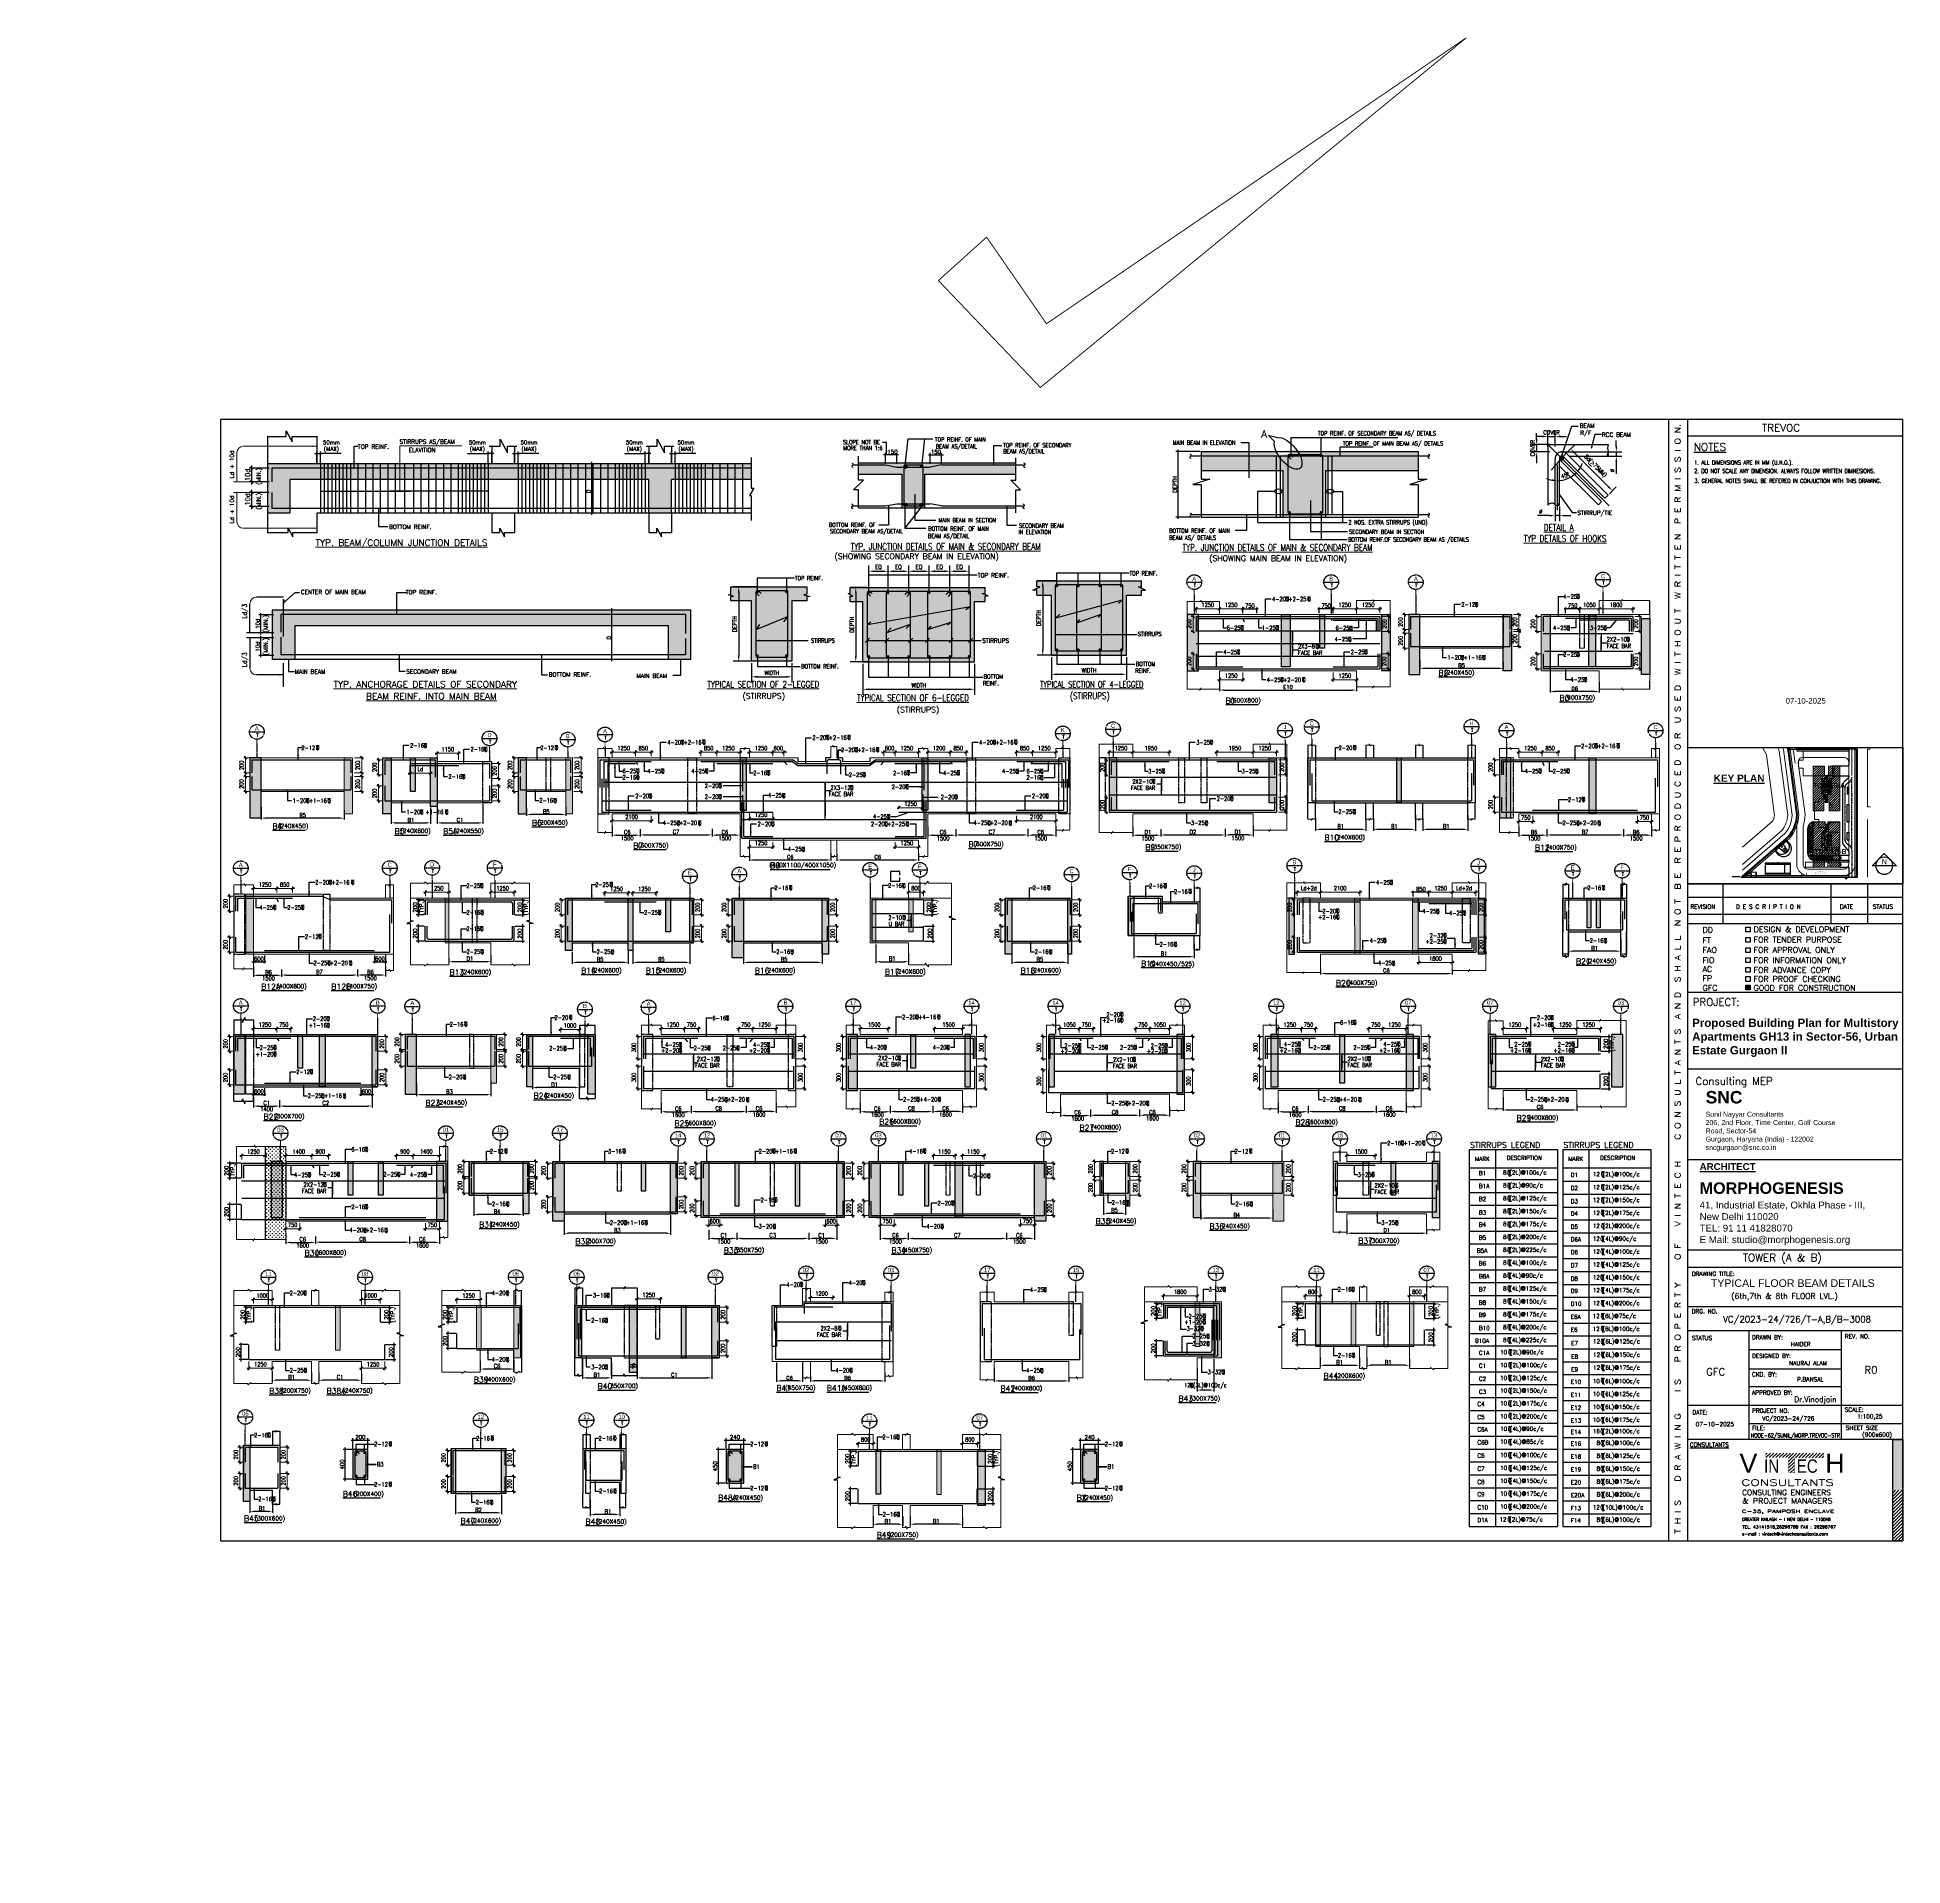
# Model space of a CAD drawing. Header units: millimetres. Extents: x 2061841 to 105821645, y -77612 to 48520811.
# Drawn here: x 2530698 to 2630503, y -18077 to 79745 of the extents above; entities that cross this region are included whole.
import ezdxf
from ezdxf.enums import TextEntityAlignment as Align

# ---------------------------------------------------------------- set-up
doc = ezdxf.new("R2010")
doc.units = ezdxf.units.MM
doc.header["$LTSCALE"] = 10
doc.header["$MEASUREMENT"] = 0
for name, pattern in [('$0$HIDDEN', [0.375, 0.25, -0.125]), ('1035_Tower Layout$0$HIDDEN', [0.375, 0.25, -0.125]), ('AUDIT_I_161129175419-4', [0]), ('AUDIT_I_161129175419-5', [0]), ('BASEMENT COLUMN SETTING OUT-PART 2_R4$0$CENTER', [2, 1.25, -0.25, 0.25, -0.25]), ('CENTER', [2, 1.25, -0.25, 0.25, -0.25]), ('CENTER2', [1.125, 0.75, -0.125, 0.125, -0.125]), ('DASHED', [0.75, 0.5, -0.25]), ('HIDDEN', [0.375, 0.25, -0.125])]:
    doc.linetypes.add(name, pattern=pattern)
for name, color, linetype in [('A-ANNO-TEXT', 150, 'Continuous'), ('A-Grid-Tower', 8, 'CENTER'), ('A-Parking Bays', 253, 'Continuous'), ('BAR', 1, 'Continuous'), ('BASEMENT COLUMN SETTING OUT-PART 2_R4$0$A-GRID-MAIN', 2, 'BASEMENT COLUMN SETTING OUT-PART 2_R4$0$CENTER'), ('BEAM', 4, 'Continuous'), ('BEAM HATCH', 252, 'Continuous'), ('BEAM STIRRUPS', 3, 'Continuous'), ('BORDER', 5, 'Continuous'), ('DIM', 8, 'Continuous'), ('DIM1', 3, 'Continuous'), ('HATCH', 33, 'Continuous'), ('LEADER', 3, 'Continuous'), ('LINE', 4, 'Continuous'), ('PF_CENTER', 5, 'CENTER2'), ('PF_PIERCAP', 3, 'Continuous'), ('REB', 4, 'Continuous'), ('REIN', 1, 'Continuous'), ('reinf', 1, 'Continuous'), ('S-BEAM', 4, 'Continuous'), ('S-DIM', 7, 'Continuous'), ('S-NITCH', 4, 'Continuous'), ('SANCTION-A1 594X841$0$A1_Title Block_A-TITLE', 3, 'Continuous'), ('SHEET', 7, 'Continuous'), ('SHEET-TEXT', 7, 'Continuous'), ('TEXT1', 2, 'Continuous'), ('VIN_BEAM', 4, 'Continuous')]:
    doc.layers.add(name, color=color, linetype=linetype)
for name, color, linetype, lineweight in [('A-Site', 253, 'Continuous', 9), ('GEN-LEDAR', 3, 'Continuous', 0), ('Layer1', 253, 'Continuous', 5), ('SHADE', 252, 'Continuous', 18), ('TEXT', 2, 'Continuous', 25), ('TEXT 3', 1, 'Continuous', 18), ('V-Beam1', 4, 'Continuous', 25), ('vin nonstrwall', 3, 'Continuous', 9), ('VIN_SLAB DIMENSION', 3, 'Continuous', 13)]:
    doc.layers.add(name, color=color, linetype=linetype, lineweight=lineweight)
doc.styles.add('1035_Tower Layout$0$WD-50', font='ARIALN.TTF', dxfattribs={"height": 150})
doc.styles.add('200', font='romand.shx', dxfattribs={"width": 0.8, "height": 225})
doc.styles.add('ARIAL', font='arial.ttf')
doc.styles.add('BASEMENT COLUMN SETTING OUT-PART 2_R4$0$MAS-TXTL', font='arial.ttf', dxfattribs={"height": 200})
doc.styles.add('BASEMENT COLUMN SETTING OUT-PART 2_R4$0$MAS-TXTS', font='romans.shx', dxfattribs={"width": 0.8, "height": 180})
doc.styles.add('GRID', font='romand.shx')
doc.styles.add('K', font='swissek.ttf', dxfattribs={"height": 349})
doc.styles.add('LOAD', font='romand.shx', dxfattribs={"height": 275})
doc.styles.add('MAH', font='romand.shx', dxfattribs={"height": 210})
doc.styles.add('PK', font='romand.shx', dxfattribs={"width": 0.7, "height": 225})
doc.styles.add('PRP 100', font='romand.shx', dxfattribs={"width": 0.75})
doc.styles.add('RD', font='romand.shx', dxfattribs={"width": 0.9, "height": 225})
doc.styles.add('ROMAND', font='romand', dxfattribs={"height": 200})
doc.styles.add('RT', font='romant.shx', dxfattribs={"height": 250})
doc.styles.add('s', font='romans.shx', dxfattribs={"width": 0.7, "height": 425})
doc.styles.add('SANCTION-A1 594X841$0$A1_Title Block$0$A1_Title Block$0$MAS-TXTL', font='arialbd.ttf')
doc.styles.add('SANCTION-A1 594X841$0$Arial', font='arial.ttf')
doc.styles.add('SANCTION-A1 594X841$0$Standard', font='arial.ttf')
doc.styles.add('ST', font='romand.shx', dxfattribs={"height": 4})
doc.styles.get("Standard").update_dxf_attribs({"font": 'calibri.ttf', "height": 2})
doc.styles.add('WD-500', font='arial.ttf', dxfattribs={"height": 750})
doc.dimstyles.new('AR', dxfattribs={"dimtxt": 250, "dimasz": 300, "dimexe": 300, "dimexo": 100, "dimgap": 100, "dimtad": 1, "dimdec": 0, "dimdsep": 46, "dimtxsty": 'RD', "dimcen": 2.5, "dimdle": 100, "dimclrd": 3, "dimclre": 3, "dimclrt": 2, "dimadec": 0, "dimazin": 0, "dimtfac": 1, "dimtdec": 0, "dimtmove": 0, "dimatfit": 3, "dimfxl": 1, "dimtolj": 1, "dimtzin": 0, "dimarcsym": 0})
doc.dimstyles.new('dim', dxfattribs={"dimtxt": 225, "dimasz": 150, "dimexe": 100, "dimexo": 100, "dimgap": 100, "dimtad": 1, "dimdec": 0, "dimlfac": -1, "dimrnd": 5, "dimdsep": 46, "dimtxsty": 'PRP 100', "dimblk": 'OBLIQUE', "dimcen": 1.5, "dimdle": 100, "dimclrd": 3, "dimclre": 3, "dimclrt": 2, "dimadec": 0, "dimazin": 0, "dimtfac": 1, "dimtdec": 0, "dimtix": 1, "dimtmove": 0, "dimatfit": 3, "dimldrblk": 'OBLIQUE', "dimfxl": 200, "dimlwd": -1, "dimlwe": -1, "dimarcsym": 0})
doc.dimstyles.new('DIM-CD', dxfattribs={"dimtxt": 150, "dimasz": 100, "dimexe": 0, "dimexo": 0, "dimgap": 1, "dimtad": 0, "dimdec": 0, "dimrnd": 5, "dimzin": 0, "dimdsep": 46, "dimtxsty": 'Standard', "dimblk": 'ARCHTICK', "dimcen": 0.09, "dimclrd": 256, "dimclre": 8, "dimclrt": 7, "dimadec": 0, "dimazin": 0, "dimtfac": 1, "dimtdec": 0, "dimtofl": 0, "dimtmove": 0, "dimatfit": 3, "dimfxl": 1, "dimtolj": 1, "dimtzin": 0, "dimarcsym": 0})
doc.dimstyles.new('GR', dxfattribs={"dimtxt": 225, "dimasz": 100, "dimexe": 50, "dimexo": 50, "dimgap": 40, "dimtad": 1, "dimdec": 0, "dimzin": 0, "dimdsep": 46, "dimtxsty": 'RD', "dimblk1": 'OBLIQUE', "dimblk2": 'OBLIQUE', "dimsah": 1, "dimcen": 0, "dimdle": 100, "dimclrd": 3, "dimclre": 3, "dimclrt": 2, "dimadec": 0, "dimazin": 0, "dimtfac": 1, "dimtdec": 0, "dimtix": 1, "dimtmove": 0, "dimatfit": 3, "dimfxl": 1, "dimtolj": 1, "dimtzin": 0, "dimarcsym": 0})
doc.dimstyles.new('GR1', dxfattribs={"dimtxt": 225, "dimasz": 125, "dimexe": 125, "dimexo": 100, "dimgap": 50, "dimtad": 1, "dimdec": 0, "dimzin": 3, "dimdsep": 46, "dimtxsty": '200', "dimblk1": 'OBLIQUE', "dimblk2": 'OBLIQUE', "dimsah": 1, "dimcen": 0.0625, "dimdle": 125, "dimclrd": 3, "dimclre": 3, "dimclrt": 2, "dimadec": 0, "dimazin": 0, "dimtfac": 1, "dimtdec": 0, "dimtix": 1, "dimtmove": 0, "dimatfit": 3, "dimfxl": 1, "dimtolj": 1, "dimtzin": 0, "dimarcsym": 0})
doc.dimstyles.new('GR2', dxfattribs={"dimtxt": 225, "dimasz": 100, "dimexe": 75, "dimexo": 75, "dimgap": 50, "dimtad": 1, "dimdec": 0, "dimdsep": 46, "dimtxsty": '200', "dimblk1": 'OBLIQUE', "dimblk2": 'OBLIQUE', "dimsah": 1, "dimcen": 50, "dimdle": 75, "dimclrd": 3, "dimclre": 3, "dimclrt": 2, "dimadec": 0, "dimazin": 0, "dimtfac": 1, "dimtdec": 0, "dimtix": 1, "dimtmove": 0, "dimatfit": 3, "dimldrblk": 'OBLIQUE', "dimfxl": 1, "dimtolj": 1, "dimtzin": 0, "dimarcsym": 0})
doc.dimstyles.new('GRID', dxfattribs={"dimtxt": 300, "dimasz": 75, "dimexe": 50, "dimexo": 50, "dimgap": 60, "dimtad": 1, "dimdec": 0, "dimdsep": 46, "dimtxsty": 'GRID', "dimblk1": 'OBLIQUE', "dimblk2": 'OBLIQUE', "dimsah": 1, "dimcen": 2.5, "dimdle": 50, "dimclrd": 3, "dimclre": 3, "dimclrt": 2, "dimadec": 0, "dimazin": 0, "dimtfac": 1, "dimtdec": 0, "dimtmove": 0, "dimatfit": 3, "dimldrblk": 'OBLIQUE', "dimfxl": 1, "dimarcsym": 0})
doc.dimstyles.new('MA', dxfattribs={"dimtxt": 210, "dimasz": 50, "dimexe": 100, "dimexo": 50, "dimgap": 50, "dimtad": 1, "dimdec": 0, "dimzin": 0, "dimdsep": 46, "dimtxsty": 'MAH', "dimblk1": 'OBLIQUE', "dimblk2": 'OBLIQUE', "dimsah": 1, "dimcen": 0.09, "dimdle": 100, "dimclrd": 3, "dimclre": 3, "dimclrt": 2, "dimadec": 0, "dimazin": 0, "dimtfac": 1, "dimtdec": 0, "dimtix": 1, "dimtofl": 0, "dimtmove": 0, "dimatfit": 3, "dimldrblk": 'OBLIQUE', "dimfxl": 1, "dimtolj": 1, "dimtzin": 0, "dimarcsym": 0})
pattern_1 = [(45, (2652045.7578, 41918.2868), (-1.90942696, 1.90942696), []), (135, (2652045.7578, 41918.2868), (-1.90942696, -1.90942696), [])]
pattern_2 = [(45, (2420728.93, 77677.71), (-63.647565, 63.647565), [])]

# ---------------------------------------------------------------- blocks, each defined once
blk = doc.blocks.new('*D2501')
at = {"layer": 'Defpoints', "color": 0, "linetype": 'Continuous', "ltscale": 20, "transparency": 16777216}
for p in [(2593950, 45562, 0), (2601280, 45424, 0), (2601280, 44820)]:
    blk.add_point(p, dxfattribs=at)
at = {"layer": 'DIM1', "color": 3, "linetype": 'Continuous', "lineweight": -2, "ltscale": 20, "transparency": 16777216}
for p, q in [((2593950, 45512), (2593950, 44770)), ((2601280, 45374), (2601280, 44770)), ((2594200, 44820), (2601030, 44820))]:
    blk.add_line(p, q, dxfattribs=at)
at = {"layer": 'DIM1', "color": 3, "linetype": 'Continuous', "ltscale": 20, "transparency": 16777216}
for points in [[(2594200, 44862), (2594200, 44778), (2593950, 44820)], [(2601030, 44862), (2601030, 44778), (2601280, 44820)]]:
    blk.add_solid(points, dxfattribs=at)
at = {"layer": 'DIM1', "color": 2, "linetype": 'Continuous', "ltscale": 20, "transparency": 16777216, "insert": (2597615, 44980), "char_height": 200, "attachment_point": 5, "style": 'GRID'}
blk.add_mtext('E10', dxfattribs=at)
blk = doc.blocks.new('_Oblique')
at = {"color": 0, "linetype": 'ByBlock', "lineweight": -2}
blk.add_line((-0.5, -0.5), (0.5, 0.5), dxfattribs=at)
blk = doc.blocks.new('*D2502')
at = {"layer": 'Defpoints', "color": 0, "transparency": 16777216}
for p in [(2595200, 49170), (2593950, 48858), (2595200, 48858)]:
    blk.add_point(p, dxfattribs=at)
at = {"layer": 'VIN_SLAB DIMENSION', "color": 3, "transparency": 16777216}
for p, q in [((2593850, 49170), (2595300, 49170)), ((2593950, 48958), (2593950, 49270)), ((2595200, 48958), (2595200, 49270))]:
    blk.add_line(p, q, dxfattribs=at)
at = {"layer": 'VIN_SLAB DIMENSION', "color": 3, "transparency": 16777216, "xscale": 150, "yscale": 150, "zscale": 150, "rotation": 180}
blk.add_blockref('_Oblique', (2593950, 49170), dxfattribs=at)
at = {"layer": 'VIN_SLAB DIMENSION', "color": 3, "transparency": 16777216, "xscale": 150, "yscale": 150, "zscale": 150}
blk.add_blockref('_Oblique', (2595200, 49170), dxfattribs=at)
at = {"layer": 'VIN_SLAB DIMENSION', "color": 2, "transparency": 16777216, "insert": (2594575, 49382), "char_height": 225, "attachment_point": 5, "style": 'PRP 100'}
blk.add_mtext('1250', dxfattribs=at)
blk = doc.blocks.new('OBLIQUE')
blk = doc.blocks.new('A$C33BE299A')
at = {"layer": 'SHEET', "color": 4, "style": 'ROMAND'}
for s, height, p in [('T', 170, (-16, 0)), ('Q', 125, (-14, 27))]:
    blk.add_text(s, height=height, dxfattribs=at).set_placement(p)
blk = doc.blocks.new('*D2503')
at = {"layer": 'Defpoints', "color": 0, "linetype": 'Continuous', "ltscale": 20, "transparency": 16777216}
for p in [(2604677, 46466, 21), (2609127, 46376, 0), (2609127, 45984)]:
    blk.add_point(p, dxfattribs=at)
at = {"layer": 'DIM1', "color": 3, "linetype": 'Continuous', "lineweight": -2, "ltscale": 20, "transparency": 16777216}
for p, q in [((2604677, 46416), (2604677, 45934)), ((2604927, 45984), (2608877, 45984)), ((2609127, 46326), (2609127, 45934))]:
    blk.add_line(p, q, dxfattribs=at)
at = {"layer": 'DIM1', "color": 3, "linetype": 'Continuous', "ltscale": 20, "transparency": 16777216}
for points in [[(2604927, 46026), (2604927, 45943), (2604677, 45984)], [(2608877, 46026), (2608877, 45943), (2609127, 45984)]]:
    blk.add_solid(points, dxfattribs=at)
at = {"layer": 'DIM1', "color": 2, "linetype": 'Continuous', "ltscale": 20, "transparency": 16777216, "insert": (2606902, 46144), "char_height": 200, "attachment_point": 5, "style": 'GRID'}
blk.add_mtext('B5', dxfattribs=at)
blk = doc.blocks.new('*D2504')
at = {"layer": 'Defpoints', "color": 0, "linetype": 'Continuous', "ltscale": 20, "transparency": 16777216}
for p in [(2611640, 45858, 0), (2614271, 45286, 20), (2611640, 44741)]:
    blk.add_point(p, dxfattribs=at)
at = {"layer": 'DIM1', "color": 3, "linetype": 'Continuous', "lineweight": -2, "ltscale": 20, "transparency": 16777216}
for p, q in [((2611640, 45808), (2611640, 44691)), ((2614271, 45236), (2614271, 44691)), ((2614021, 44741), (2611890, 44741))]:
    blk.add_line(p, q, dxfattribs=at)
at = {"layer": 'DIM1', "color": 3, "linetype": 'Continuous', "ltscale": 20, "transparency": 16777216}
for points in [[(2611890, 44783), (2611890, 44699), (2611640, 44741)], [(2614021, 44783), (2614021, 44699), (2614271, 44741)]]:
    blk.add_solid(points, dxfattribs=at)
at = {"layer": 'DIM1', "color": 2, "linetype": 'Continuous', "ltscale": 20, "transparency": 16777216, "insert": (2612955, 44901), "char_height": 200, "attachment_point": 5, "style": 'GRID'}
blk.add_mtext('D6', dxfattribs=at)
blk = doc.blocks.new('*D2486')
at = {"layer": 'BEAM STIRRUPS', "color": 3, "lineweight": -2, "ltscale": 0.25, "transparency": 16777216}
for p, q in [((2542670, 38563), (2542670, 37894)), ((2546894, 37969), (2542895, 37969)), ((2547119, 38408), (2547119, 37894))]:
    blk.add_line(p, q, dxfattribs=at)
at = {"layer": 'BEAM STIRRUPS', "color": 3, "linetype": 'Continuous', "ltscale": 0.25, "transparency": 16777216}
for points in [[(2542895, 38006), (2542895, 37931), (2542670, 37969)], [(2546894, 38006), (2546894, 37931), (2547119, 37969)]]:
    blk.add_solid(points, dxfattribs=at)
at = {"layer": 'Defpoints', "color": 0, "linetype": 'Continuous', "ltscale": 0.25, "transparency": 16777216}
for p in [(2542670, 38638, 2), (2542670, 37969), (2547119, 38483, 46)]:
    blk.add_point(p, dxfattribs=at)
at = {"layer": 'BEAM STIRRUPS', "color": 2, "linetype": 'Continuous', "ltscale": 0.25, "transparency": 16777216, "insert": (2544895, 38131), "char_height": 225, "attachment_point": 5, "rotation": 359.99996, "style": '200'}
blk.add_mtext('\\A1;B5', dxfattribs=at)
blk = doc.blocks.new('*D2487')
at = {"layer": 'Defpoints', "color": 0, "transparency": 16777216}
for p in [(2561447, 41191, 0), (2562697, 41502), (2562697, 41191, 0)]:
    blk.add_point(p, dxfattribs=at)
at = {"layer": 'VIN_SLAB DIMENSION', "color": 3, "transparency": 16777216}
for p, q in [((2561347, 41502), (2562797, 41502)), ((2561447, 41291), (2561447, 41602)), ((2562697, 41291), (2562697, 41602))]:
    blk.add_line(p, q, dxfattribs=at)
at = {"layer": 'VIN_SLAB DIMENSION', "color": 3, "transparency": 16777216, "xscale": 150, "yscale": 150, "zscale": 150, "rotation": 180}
blk.add_blockref('_Oblique', (2561447, 41502), dxfattribs=at)
at = {"layer": 'VIN_SLAB DIMENSION', "color": 3, "transparency": 16777216, "xscale": 150, "yscale": 150, "zscale": 150}
blk.add_blockref('_Oblique', (2562697, 41502), dxfattribs=at)
at = {"layer": 'VIN_SLAB DIMENSION', "color": 2, "transparency": 16777216, "insert": (2562072, 41715), "char_height": 225, "attachment_point": 5, "style": 'PRP 100'}
blk.add_mtext('1250', dxfattribs=at)
blk = doc.blocks.new('*D2488')
at = {"layer": 'Defpoints', "color": 0, "linetype": 'Continuous', "ltscale": 20, "transparency": 16777216}
for p in [(2568797, 36108, -52), (2573162, 36147, -52), (2573162, 35730)]:
    blk.add_point(p, dxfattribs=at)
at = {"layer": 'DIM1', "color": 3, "linetype": 'Continuous', "lineweight": -2, "ltscale": 20, "transparency": 16777216}
for p, q in [((2568797, 36058), (2568797, 35680)), ((2573162, 36097), (2573162, 35680)), ((2569047, 35730), (2572912, 35730))]:
    blk.add_line(p, q, dxfattribs=at)
at = {"layer": 'DIM1', "color": 3, "linetype": 'Continuous', "ltscale": 20, "transparency": 16777216}
for points in [[(2569047, 35771), (2569047, 35688), (2568797, 35730)], [(2572912, 35771), (2572912, 35688), (2573162, 35730)]]:
    blk.add_solid(points, dxfattribs=at)
at = {"layer": 'DIM1', "color": 2, "linetype": 'Continuous', "ltscale": 20, "transparency": 16777216, "insert": (2570980, 35890), "char_height": 200, "attachment_point": 5, "style": 'GRID'}
blk.add_mtext('C6', dxfattribs=at)
blk = doc.blocks.new('*D2497')
at = {"layer": 'Defpoints', "color": 0, "transparency": 16777216}
for p in [(2568797, 41191, 0), (2570047, 41502), (2570047, 41191, 0)]:
    blk.add_point(p, dxfattribs=at)
at = {"layer": 'VIN_SLAB DIMENSION', "color": 3, "transparency": 16777216}
for p, q in [((2568697, 41502), (2570147, 41502)), ((2568797, 41291), (2568797, 41602)), ((2570047, 41291), (2570047, 41602))]:
    blk.add_line(p, q, dxfattribs=at)
at = {"layer": 'VIN_SLAB DIMENSION', "color": 3, "transparency": 16777216, "xscale": 150, "yscale": 150, "zscale": 150, "rotation": 180}
blk.add_blockref('_Oblique', (2568797, 41502), dxfattribs=at)
at = {"layer": 'VIN_SLAB DIMENSION', "color": 3, "transparency": 16777216, "xscale": 150, "yscale": 150, "zscale": 150}
blk.add_blockref('_Oblique', (2570047, 41502), dxfattribs=at)
at = {"layer": 'VIN_SLAB DIMENSION', "color": 2, "transparency": 16777216, "insert": (2569422, 41715), "char_height": 225, "attachment_point": 5, "style": 'PRP 100'}
blk.add_mtext('1250', dxfattribs=at)
blk = doc.blocks.new('*D2498')
at = {"layer": 'Defpoints', "color": 0, "transparency": 16777216}
for p in [(2576597, 41191, 0), (2577847, 41502), (2577847, 41191, 0)]:
    blk.add_point(p, dxfattribs=at)
at = {"layer": 'VIN_SLAB DIMENSION', "color": 3, "transparency": 16777216}
for p, q in [((2576497, 41502), (2577947, 41502)), ((2576597, 41291), (2576597, 41602)), ((2577847, 41291), (2577847, 41602))]:
    blk.add_line(p, q, dxfattribs=at)
at = {"layer": 'VIN_SLAB DIMENSION', "color": 3, "transparency": 16777216, "xscale": 150, "yscale": 150, "zscale": 150, "rotation": 180}
blk.add_blockref('_Oblique', (2576597, 41502), dxfattribs=at)
at = {"layer": 'VIN_SLAB DIMENSION', "color": 3, "transparency": 16777216, "xscale": 150, "yscale": 150, "zscale": 150}
blk.add_blockref('_Oblique', (2577847, 41502), dxfattribs=at)
at = {"layer": 'VIN_SLAB DIMENSION', "color": 2, "transparency": 16777216, "insert": (2577222, 41715), "char_height": 225, "attachment_point": 5, "style": 'PRP 100'}
blk.add_mtext('1250', dxfattribs=at)
blk = doc.blocks.new('*D2499')
at = {"layer": 'Defpoints', "color": 0, "linetype": 'Continuous', "ltscale": 20, "transparency": 16777216}
for p in [(2573482, 36108, -52), (2577847, 36147, -52), (2577847, 35730)]:
    blk.add_point(p, dxfattribs=at)
at = {"layer": 'DIM1', "color": 3, "linetype": 'Continuous', "lineweight": -2, "ltscale": 20, "transparency": 16777216}
for p, q in [((2573482, 36058), (2573482, 35680)), ((2577847, 36097), (2577847, 35680)), ((2573732, 35730), (2577597, 35730))]:
    blk.add_line(p, q, dxfattribs=at)
at = {"layer": 'DIM1', "color": 3, "linetype": 'Continuous', "ltscale": 20, "transparency": 16777216}
for points in [[(2573732, 35771), (2573732, 35688), (2573482, 35730)], [(2577597, 35771), (2577597, 35688), (2577847, 35730)]]:
    blk.add_solid(points, dxfattribs=at)
at = {"layer": 'DIM1', "color": 2, "linetype": 'Continuous', "ltscale": 20, "transparency": 16777216, "insert": (2575665, 35890), "char_height": 200, "attachment_point": 5, "style": 'GRID'}
blk.add_mtext('C6', dxfattribs=at)
blk = doc.blocks.new('*D2500')
at = {"layer": 'Defpoints', "color": 0, "transparency": 16777216}
for p in [(2589305, 41191), (2591255, 41502), (2591255, 41191)]:
    blk.add_point(p, dxfattribs=at)
at = {"layer": 'VIN_SLAB DIMENSION', "color": 3, "transparency": 16777216}
for p, q in [((2589205, 41502), (2591355, 41502)), ((2589305, 41291), (2589305, 41602)), ((2591255, 41291), (2591255, 41602))]:
    blk.add_line(p, q, dxfattribs=at)
at = {"layer": 'VIN_SLAB DIMENSION', "color": 3, "transparency": 16777216, "xscale": 150, "yscale": 150, "zscale": 150, "rotation": 180}
blk.add_blockref('_Oblique', (2589305, 41502), dxfattribs=at)
at = {"layer": 'VIN_SLAB DIMENSION', "color": 3, "transparency": 16777216, "xscale": 150, "yscale": 150, "zscale": 150}
blk.add_blockref('_Oblique', (2591255, 41502), dxfattribs=at)
at = {"layer": 'VIN_SLAB DIMENSION', "color": 2, "transparency": 16777216, "insert": (2590280, 41715), "char_height": 225, "attachment_point": 5, "style": 'PRP 100'}
blk.add_mtext('1950', dxfattribs=at)
blk = doc.blocks.new('*D2495')
at = {"layer": 'Defpoints', "color": 0, "transparency": 16777216}
for p in [(2593800, 41191), (2595750, 41502), (2595750, 41191)]:
    blk.add_point(p, dxfattribs=at)
at = {"layer": 'VIN_SLAB DIMENSION', "color": 3, "transparency": 16777216}
for p, q in [((2593700, 41502), (2595850, 41502)), ((2593800, 41291), (2593800, 41602)), ((2595750, 41291), (2595750, 41602))]:
    blk.add_line(p, q, dxfattribs=at)
at = {"layer": 'VIN_SLAB DIMENSION', "color": 3, "transparency": 16777216, "xscale": 150, "yscale": 150, "zscale": 150, "rotation": 180}
blk.add_blockref('_Oblique', (2593800, 41502), dxfattribs=at)
at = {"layer": 'VIN_SLAB DIMENSION', "color": 3, "transparency": 16777216, "xscale": 150, "yscale": 150, "zscale": 150}
blk.add_blockref('_Oblique', (2595750, 41502), dxfattribs=at)
at = {"layer": 'VIN_SLAB DIMENSION', "color": 2, "transparency": 16777216, "insert": (2594775, 41715), "char_height": 225, "attachment_point": 5, "style": 'PRP 100'}
blk.add_mtext('1950', dxfattribs=at)
blk = doc.blocks.new('*D2496')
at = {"layer": 'Defpoints', "color": 0, "transparency": 16777216}
for p in [(2585399, 26395, 0), (2586449, 26707), (2586449, 26395, 0)]:
    blk.add_point(p, dxfattribs=at)
at = {"layer": 'VIN_SLAB DIMENSION', "color": 3, "transparency": 16777216}
for p, q in [((2585299, 26707), (2586549, 26707)), ((2585399, 26495), (2585399, 26807)), ((2586449, 26495), (2586449, 26807))]:
    blk.add_line(p, q, dxfattribs=at)
at = {"layer": 'VIN_SLAB DIMENSION', "color": 3, "transparency": 16777216, "xscale": 150, "yscale": 150, "zscale": 150, "rotation": 180}
blk.add_blockref('_Oblique', (2585399, 26707), dxfattribs=at)
at = {"layer": 'VIN_SLAB DIMENSION', "color": 3, "transparency": 16777216, "xscale": 150, "yscale": 150, "zscale": 150}
blk.add_blockref('_Oblique', (2586449, 26707), dxfattribs=at)
at = {"layer": 'VIN_SLAB DIMENSION', "color": 2, "transparency": 16777216, "insert": (2585924, 26920), "char_height": 225, "attachment_point": 5, "style": 'PRP 100'}
blk.add_mtext('1050', dxfattribs=at)
blk = doc.blocks.new('*D2482')
at = {"layer": 'Defpoints', "color": 0, "transparency": 16777216}
for p in [(2597088, 26395, 0), (2598338, 26707), (2598338, 26395, 0)]:
    blk.add_point(p, dxfattribs=at)
at = {"layer": 'VIN_SLAB DIMENSION', "color": 3, "transparency": 16777216}
for p, q in [((2596988, 26707), (2598438, 26707)), ((2597088, 26495), (2597088, 26807)), ((2598338, 26495), (2598338, 26807))]:
    blk.add_line(p, q, dxfattribs=at)
at = {"layer": 'VIN_SLAB DIMENSION', "color": 3, "transparency": 16777216, "xscale": 150, "yscale": 150, "zscale": 150, "rotation": 180}
blk.add_blockref('_Oblique', (2597088, 26707), dxfattribs=at)
at = {"layer": 'VIN_SLAB DIMENSION', "color": 3, "transparency": 16777216, "xscale": 150, "yscale": 150, "zscale": 150}
blk.add_blockref('_Oblique', (2598338, 26707), dxfattribs=at)
at = {"layer": 'VIN_SLAB DIMENSION', "color": 2, "transparency": 16777216, "insert": (2597713, 26920), "char_height": 225, "attachment_point": 5, "style": 'PRP 100'}
blk.add_mtext('1250', dxfattribs=at)
blk = doc.blocks.new('*D2483')
at = {"layer": 'Defpoints', "color": 0, "linetype": 'Continuous', "ltscale": 20, "transparency": 16777216}
for p in [(2609127, 23082, 0), (2613077, 22739, -52), (2613077, 22357)]:
    blk.add_point(p, dxfattribs=at)
at = {"layer": 'DIM1', "color": 3, "linetype": 'Continuous', "lineweight": -2, "ltscale": 20, "transparency": 16777216}
for p, q in [((2609127, 23032), (2609127, 22307)), ((2609377, 22357), (2612827, 22357)), ((2613077, 22689), (2613077, 22307))]:
    blk.add_line(p, q, dxfattribs=at)
at = {"layer": 'DIM1', "color": 3, "linetype": 'Continuous', "ltscale": 20, "transparency": 16777216}
for points in [[(2609377, 22399), (2609377, 22315), (2609127, 22357)], [(2612827, 22399), (2612827, 22315), (2613077, 22357)]]:
    blk.add_solid(points, dxfattribs=at)
at = {"layer": 'DIM1', "color": 2, "linetype": 'Continuous', "ltscale": 20, "transparency": 16777216, "insert": (2611102, 22517), "char_height": 200, "attachment_point": 5, "style": 'GRID'}
blk.add_mtext('C6', dxfattribs=at)
blk = doc.blocks.new('*D2484')
at = {"layer": 'Defpoints', "color": 0, "transparency": 16777216}
for p in [(2609127, 26395, 0), (2610377, 26707), (2610377, 26395, 0)]:
    blk.add_point(p, dxfattribs=at)
at = {"layer": 'VIN_SLAB DIMENSION', "color": 3, "transparency": 16777216}
for p, q in [((2609027, 26707), (2610477, 26707)), ((2609127, 26495), (2609127, 26807)), ((2610377, 26495), (2610377, 26807))]:
    blk.add_line(p, q, dxfattribs=at)
at = {"layer": 'VIN_SLAB DIMENSION', "color": 3, "transparency": 16777216, "xscale": 150, "yscale": 150, "zscale": 150, "rotation": 180}
blk.add_blockref('_Oblique', (2609127, 26707), dxfattribs=at)
at = {"layer": 'VIN_SLAB DIMENSION', "color": 3, "transparency": 16777216, "xscale": 150, "yscale": 150, "zscale": 150}
blk.add_blockref('_Oblique', (2610377, 26707), dxfattribs=at)
at = {"layer": 'VIN_SLAB DIMENSION', "color": 2, "transparency": 16777216, "insert": (2609752, 26920), "char_height": 225, "attachment_point": 5, "style": 'PRP 100'}
blk.add_mtext('1250', dxfattribs=at)
blk = doc.blocks.new('*D2485')
at = {"layer": 'Defpoints', "color": 0, "transparency": 16777216}
for p in [(2611827, 26395, 0), (2613077, 26707), (2613077, 26395, 0)]:
    blk.add_point(p, dxfattribs=at)
at = {"layer": 'VIN_SLAB DIMENSION', "color": 3, "transparency": 16777216}
for p, q in [((2611727, 26707), (2613177, 26707)), ((2611827, 26495), (2611827, 26807)), ((2613077, 26495), (2613077, 26807))]:
    blk.add_line(p, q, dxfattribs=at)
at = {"layer": 'VIN_SLAB DIMENSION', "color": 3, "transparency": 16777216, "xscale": 150, "yscale": 150, "zscale": 150, "rotation": 180}
blk.add_blockref('_Oblique', (2611827, 26707), dxfattribs=at)
at = {"layer": 'VIN_SLAB DIMENSION', "color": 3, "transparency": 16777216, "xscale": 150, "yscale": 150, "zscale": 150}
blk.add_blockref('_Oblique', (2613077, 26707), dxfattribs=at)
at = {"layer": 'VIN_SLAB DIMENSION', "color": 2, "transparency": 16777216, "insert": (2612452, 26920), "char_height": 225, "attachment_point": 5, "style": 'PRP 100'}
blk.add_mtext('1250', dxfattribs=at)
blk = doc.blocks.new('*D2475')
at = {"layer": 'Defpoints', "color": 0, "transparency": 16777216}
for p in [(2543986, 19603, 0), (2545386, 19915), (2545386, 19603, 0)]:
    blk.add_point(p, dxfattribs=at)
at = {"layer": 'VIN_SLAB DIMENSION', "color": 3, "transparency": 16777216}
for p, q in [((2543986, 19703), (2543986, 20015)), ((2545386, 19703), (2545386, 20015)), ((2543886, 19915), (2545486, 19915))]:
    blk.add_line(p, q, dxfattribs=at)
at = {"layer": 'VIN_SLAB DIMENSION', "color": 3, "transparency": 16777216, "xscale": 150, "yscale": 150, "zscale": 150, "rotation": 180}
blk.add_blockref('_Oblique', (2543986, 19915), dxfattribs=at)
at = {"layer": 'VIN_SLAB DIMENSION', "color": 3, "transparency": 16777216, "xscale": 150, "yscale": 150, "zscale": 150}
blk.add_blockref('_Oblique', (2545386, 19915), dxfattribs=at)
at = {"layer": 'VIN_SLAB DIMENSION', "color": 2, "transparency": 16777216, "insert": (2544686, 20127), "char_height": 225, "attachment_point": 5, "style": 'PRP 100'}
blk.add_mtext('1400', dxfattribs=at)
blk = doc.blocks.new('*D2476')
at = {"layer": 'Defpoints', "color": 0, "transparency": 16777216}
for p in [(2541841, 10999), (2542264, 11799, 0), (2542264, 10999, 0)]:
    blk.add_point(p, dxfattribs=at)
at = {"layer": 'S-DIM', "color": 3, "lineweight": -2, "transparency": 16777216}
for p, q in [((2542214, 11799), (2541741, 11799)), ((2542214, 10999), (2541741, 10999)), ((2541841, 11899), (2541841, 10899))]:
    blk.add_line(p, q, dxfattribs=at)
at = {"layer": 'S-DIM', "color": 3, "lineweight": -2, "transparency": 16777216, "xscale": 50, "yscale": 50, "zscale": 50}
for p, rotation in [((2541841, 11799), 90), ((2541841, 10999), 270)]:
    blk.add_blockref('_Oblique', p, dxfattribs=dict(at, rotation=rotation))
at = {"layer": 'S-DIM', "color": 2, "transparency": 16777216, "char_height": 210, "attachment_point": 5, "rotation": 90, "style": 'MAH'}
for s, insert in [('\\A1;200', (2541686, 11399)), ('\\A1;(TYP.)', (2542051, 11399))]:
    blk.add_mtext(s, dxfattribs=dict(at, insert=insert))
blk = doc.blocks.new('*D2477')
at = {"layer": 'Defpoints', "color": 0, "transparency": 16777216}
for p in [(2541591, 8999), (2542014, 9799, 0), (2542014, 8999, 0)]:
    blk.add_point(p, dxfattribs=at)
at = {"layer": 'S-DIM', "color": 3, "lineweight": -2, "transparency": 16777216}
for p, q in [((2541964, 9799), (2541491, 9799)), ((2541964, 8999), (2541491, 8999)), ((2541591, 9899), (2541591, 8899))]:
    blk.add_line(p, q, dxfattribs=at)
at = {"layer": 'S-DIM', "color": 3, "lineweight": -2, "transparency": 16777216, "xscale": 50, "yscale": 50, "zscale": 50}
for p, rotation in [((2541591, 9799), 90), ((2541591, 8999), 270)]:
    blk.add_blockref('_Oblique', p, dxfattribs=dict(at, rotation=rotation))
at = {"layer": 'S-DIM', "color": 2, "transparency": 16777216, "char_height": 210, "attachment_point": 5, "rotation": 90, "style": 'MAH'}
for s, insert in [('\\A1;200', (2541436, 9399)), ('\\A1;', (2541746, 9399))]:
    blk.add_mtext(s, dxfattribs=dict(at, insert=insert))
blk = doc.blocks.new('*D2478')
at = {"layer": 'BEAM STIRRUPS', "color": 3, "lineweight": -2, "ltscale": 0.25, "transparency": 16777216}
for p, q in [((2543261, 8337), (2543261, 7819)), ((2545363, 8312), (2545363, 7819)), ((2545138, 7894), (2543486, 7894))]:
    blk.add_line(p, q, dxfattribs=at)
at = {"layer": 'BEAM STIRRUPS', "color": 3, "linetype": 'Continuous', "ltscale": 0.25, "transparency": 16777216}
for points in [[(2543486, 7932), (2543486, 7857), (2543261, 7894)], [(2545138, 7932), (2545138, 7857), (2545363, 7894)]]:
    blk.add_solid(points, dxfattribs=at)
at = {"layer": 'Defpoints', "color": 0, "linetype": 'Continuous', "ltscale": 0.25, "transparency": 16777216}
for p in [(2543261, 8412, 0), (2545363, 8387, 0), (2543261, 7894)]:
    blk.add_point(p, dxfattribs=at)
at = {"layer": 'BEAM STIRRUPS', "color": 2, "linetype": 'Continuous', "ltscale": 0.25, "transparency": 16777216, "insert": (2544302, 8057), "char_height": 225, "attachment_point": 5, "rotation": 359.99996, "style": '200'}
blk.add_mtext('\\A1;B1', dxfattribs=at)
blk = doc.blocks.new('*D2479')
at = {"layer": 'Defpoints', "color": 0, "transparency": 16777216}
for p in [(2549035, 11799, 0), (2549035, 10999, 0), (2549526, 10999)]:
    blk.add_point(p, dxfattribs=at)
at = {"layer": 'S-DIM', "color": 3, "lineweight": -2, "transparency": 16777216}
for p, q in [((2549085, 11799), (2549626, 11799)), ((2549085, 10999), (2549626, 10999)), ((2549526, 11899), (2549526, 10899))]:
    blk.add_line(p, q, dxfattribs=at)
at = {"layer": 'S-DIM', "color": 3, "lineweight": -2, "transparency": 16777216, "xscale": 50, "yscale": 50, "zscale": 50}
for p, rotation in [((2549526, 11799), 90), ((2549526, 10999), 270)]:
    blk.add_blockref('_Oblique', p, dxfattribs=dict(at, rotation=rotation))
at = {"layer": 'S-DIM', "color": 2, "transparency": 16777216, "char_height": 210, "attachment_point": 5, "rotation": 90, "style": 'MAH'}
for s, insert in [('\\A1;200', (2549371, 11399)), ('\\A1;(TYP.)', (2549736, 11399))]:
    blk.add_mtext(s, dxfattribs=dict(at, insert=insert))
blk = doc.blocks.new('*D2480')
at = {"layer": 'Defpoints', "color": 0, "transparency": 16777216}
for p in [(2549285, 9799, 0), (2549285, 8999, 0), (2549776, 8999)]:
    blk.add_point(p, dxfattribs=at)
at = {"layer": 'S-DIM', "color": 3, "lineweight": -2, "transparency": 16777216}
for p, q in [((2549335, 9799), (2549876, 9799)), ((2549335, 8999), (2549876, 8999)), ((2549776, 9899), (2549776, 8899))]:
    blk.add_line(p, q, dxfattribs=at)
at = {"layer": 'S-DIM', "color": 3, "lineweight": -2, "transparency": 16777216, "xscale": 50, "yscale": 50, "zscale": 50}
for p, rotation in [((2549776, 9799), 90), ((2549776, 8999), 270)]:
    blk.add_blockref('_Oblique', p, dxfattribs=dict(at, rotation=rotation))
at = {"layer": 'S-DIM', "color": 2, "transparency": 16777216, "char_height": 210, "attachment_point": 5, "rotation": 90, "style": 'MAH'}
for s, insert in [('\\A1;200', (2549621, 9399)), ('\\A1;', (2549931, 9399))]:
    blk.add_mtext(s, dxfattribs=dict(at, insert=insert))
blk = doc.blocks.new('*D2481')
at = {"layer": 'BEAM STIRRUPS', "color": 3, "lineweight": -2, "ltscale": 0.25, "transparency": 16777216}
for p, q in [((2545763, 8307), (2545763, 7823)), ((2548036, 8236), (2548036, 7823)), ((2547811, 7898), (2545988, 7898))]:
    blk.add_line(p, q, dxfattribs=at)
at = {"layer": 'BEAM STIRRUPS', "color": 3, "linetype": 'Continuous', "ltscale": 0.25, "transparency": 16777216}
for points in [[(2545988, 7935), (2545988, 7860), (2545763, 7898)], [(2547811, 7935), (2547811, 7860), (2548036, 7898)]]:
    blk.add_solid(points, dxfattribs=at)
at = {"layer": 'Defpoints', "color": 0, "linetype": 'Continuous', "ltscale": 0.25, "transparency": 16777216}
for p in [(2545763, 8382, 0), (2548036, 8311, 0), (2545763, 7898)]:
    blk.add_point(p, dxfattribs=at)
at = {"layer": 'BEAM STIRRUPS', "color": 2, "linetype": 'Continuous', "ltscale": 0.25, "transparency": 16777216, "insert": (2546900, 8060), "char_height": 225, "attachment_point": 5, "rotation": 359.99996, "style": '200'}
blk.add_mtext('\\A1;C1', dxfattribs=at)
blk = doc.blocks.new('*D2489')
at = {"layer": 'Defpoints', "color": 0, "transparency": 16777216}
for p in [(2552671, 10999), (2553150, 11799, 0), (2553150, 10999, 0)]:
    blk.add_point(p, dxfattribs=at)
at = {"layer": 'S-DIM', "color": 3, "lineweight": -2, "transparency": 16777216}
for p, q in [((2553100, 11799), (2552571, 11799)), ((2553100, 10999), (2552571, 10999)), ((2552671, 11899), (2552671, 10899))]:
    blk.add_line(p, q, dxfattribs=at)
at = {"layer": 'S-DIM', "color": 3, "lineweight": -2, "transparency": 16777216, "xscale": 50, "yscale": 50, "zscale": 50}
for p, rotation in [((2552671, 11799), 90), ((2552671, 10999), 270)]:
    blk.add_blockref('_Oblique', p, dxfattribs=dict(at, rotation=rotation))
at = {"layer": 'S-DIM', "color": 2, "transparency": 16777216, "char_height": 210, "attachment_point": 5, "rotation": 90, "style": 'MAH'}
for s, insert in [('\\A1;200', (2552516, 11399)), ('\\A1;(TYP.)', (2552881, 11399))]:
    blk.add_mtext(s, dxfattribs=dict(at, insert=insert))
blk = doc.blocks.new('*D2490')
at = {"layer": 'Defpoints', "color": 0, "transparency": 16777216}
for p in [(2553150, 10399, 0), (2552671, 9599), (2553150, 9599, 0)]:
    blk.add_point(p, dxfattribs=at)
at = {"layer": 'S-DIM', "color": 3, "lineweight": -2, "transparency": 16777216}
for p, q in [((2553100, 10399), (2552571, 10399)), ((2552671, 10499), (2552671, 9499)), ((2553100, 9599), (2552571, 9599))]:
    blk.add_line(p, q, dxfattribs=at)
at = {"layer": 'S-DIM', "color": 3, "lineweight": -2, "transparency": 16777216, "xscale": 50, "yscale": 50, "zscale": 50}
for p, rotation in [((2552671, 10399), 90), ((2552671, 9599), 270)]:
    blk.add_blockref('_Oblique', p, dxfattribs=dict(at, rotation=rotation))
at = {"layer": 'S-DIM', "color": 2, "transparency": 16777216, "char_height": 210, "attachment_point": 5, "rotation": 90, "style": 'MAH'}
for s, insert in [('\\A1;200', (2552516, 9999)), ('\\A1;', (2552826, 9999))]:
    blk.add_mtext(s, dxfattribs=dict(at, insert=insert))
blk = doc.blocks.new('*D2491')
at = {"layer": 'BEAM STIRRUPS', "color": 3, "lineweight": -2, "ltscale": 0.25, "transparency": 16777216}
for p, q in [((2554398, 8937), (2554398, 8419)), ((2555975, 8494), (2554623, 8494)), ((2556200, 8949), (2556200, 8419))]:
    blk.add_line(p, q, dxfattribs=at)
at = {"layer": 'BEAM STIRRUPS', "color": 3, "linetype": 'Continuous', "ltscale": 0.25, "transparency": 16777216}
for points in [[(2554623, 8532), (2554623, 8457), (2554398, 8494)], [(2555975, 8532), (2555975, 8457), (2556200, 8494)]]:
    blk.add_solid(points, dxfattribs=at)
at = {"layer": 'Defpoints', "color": 0, "linetype": 'Continuous', "ltscale": 0.25, "transparency": 16777216}
for p in [(2554398, 9012, 0), (2556200, 9024, 0), (2554398, 8494)]:
    blk.add_point(p, dxfattribs=at)
at = {"layer": 'BEAM STIRRUPS', "color": 2, "linetype": 'Continuous', "ltscale": 0.25, "transparency": 16777216, "insert": (2555299, 8657), "char_height": 225, "attachment_point": 5, "rotation": 359.99996, "style": '200'}
blk.add_mtext('\\A1;C6', dxfattribs=at)
blk = doc.blocks.new('*D2492')
at = {"layer": 'Defpoints', "color": 0, "linetype": 'Continuous', "ltscale": 20, "transparency": 16777216}
for p in [(2549635, 38791, 21), (2551735, 38591, 0), (2551735, 37716)]:
    blk.add_point(p, dxfattribs=at)
at = {"layer": 'DIM1', "color": 3, "linetype": 'Continuous', "lineweight": -2, "ltscale": 20, "transparency": 16777216}
for p, q in [((2549635, 38741), (2549635, 37666)), ((2551735, 38541), (2551735, 37666)), ((2549885, 37716), (2551485, 37716))]:
    blk.add_line(p, q, dxfattribs=at)
at = {"layer": 'DIM1', "color": 3, "linetype": 'Continuous', "ltscale": 20, "transparency": 16777216}
for points in [[(2549885, 37758), (2549885, 37675), (2549635, 37716)], [(2551485, 37758), (2551485, 37675), (2551735, 37716)]]:
    blk.add_solid(points, dxfattribs=at)
at = {"layer": 'DIM1', "color": 2, "linetype": 'Continuous', "ltscale": 20, "transparency": 16777216, "insert": (2550685, 37876), "char_height": 200, "attachment_point": 5, "style": 'GRID'}
blk.add_mtext('B1', dxfattribs=at)
blk = doc.blocks.new('*D2493')
at = {"layer": 'Defpoints', "color": 0, "linetype": 'Continuous', "ltscale": 20, "transparency": 16777216}
for p in [(2552085, 38791, 21), (2554540, 38791, 0), (2554540, 37716)]:
    blk.add_point(p, dxfattribs=at)
at = {"layer": 'DIM1', "color": 3, "linetype": 'Continuous', "lineweight": -2, "ltscale": 20, "transparency": 16777216}
for p, q in [((2552085, 38741), (2552085, 37666)), ((2554540, 38741), (2554540, 37666)), ((2552335, 37716), (2554290, 37716))]:
    blk.add_line(p, q, dxfattribs=at)
at = {"layer": 'DIM1', "color": 3, "linetype": 'Continuous', "ltscale": 20, "transparency": 16777216}
for points in [[(2552335, 37758), (2552335, 37675), (2552085, 37716)], [(2554290, 37758), (2554290, 37675), (2554540, 37716)]]:
    blk.add_solid(points, dxfattribs=at)
at = {"layer": 'DIM1', "color": 2, "linetype": 'Continuous', "ltscale": 20, "transparency": 16777216, "insert": (2553312, 37876), "char_height": 200, "attachment_point": 5, "style": 'GRID'}
blk.add_mtext('C1', dxfattribs=at)
blk = doc.blocks.new('*D2494')
at = {"layer": 'BEAM STIRRUPS', "color": 3, "lineweight": -2, "ltscale": 0.25, "transparency": 16777216}
for p, q in [((2556877, 38520), (2556877, 38084)), ((2558751, 38159), (2557102, 38159)), ((2558976, 38598), (2558976, 38084))]:
    blk.add_line(p, q, dxfattribs=at)
at = {"layer": 'BEAM STIRRUPS', "color": 3, "linetype": 'Continuous', "ltscale": 0.25, "transparency": 16777216}
for points in [[(2557102, 38196), (2557102, 38121), (2556877, 38159)], [(2558751, 38196), (2558751, 38121), (2558976, 38159)]]:
    blk.add_solid(points, dxfattribs=at)
at = {"layer": 'Defpoints', "color": 0, "linetype": 'Continuous', "ltscale": 0.25, "transparency": 16777216}
for p in [(2556877, 38595, 2), (2556877, 38159), (2558976, 38673, 46)]:
    blk.add_point(p, dxfattribs=at)
at = {"layer": 'BEAM STIRRUPS', "color": 2, "linetype": 'Continuous', "ltscale": 0.25, "transparency": 16777216, "insert": (2557927, 38321), "char_height": 225, "attachment_point": 5, "rotation": 359.99996, "style": '200'}
blk.add_mtext('\\A1;B5', dxfattribs=at)
blk = doc.blocks.new('*D2457')
at = {"layer": 'BEAM STIRRUPS', "color": 3, "lineweight": -2, "ltscale": 0.25, "transparency": 16777216}
for p, q in [((2599082, 37963), (2599082, 37294)), ((2601782, 37936), (2601782, 37294)), ((2601557, 37369), (2599307, 37369))]:
    blk.add_line(p, q, dxfattribs=at)
at = {"layer": 'BEAM STIRRUPS', "color": 3, "linetype": 'Continuous', "ltscale": 0.25, "transparency": 16777216}
for points in [[(2599307, 37406), (2599307, 37331), (2599082, 37369)], [(2601557, 37406), (2601557, 37331), (2601782, 37369)]]:
    blk.add_solid(points, dxfattribs=at)
at = {"layer": 'Defpoints', "color": 0, "linetype": 'Continuous', "ltscale": 0.25, "transparency": 16777216}
for p in [(2599082, 38038, 2), (2601782, 38011, 46), (2599082, 37369)]:
    blk.add_point(p, dxfattribs=at)
at = {"layer": 'BEAM STIRRUPS', "color": 2, "linetype": 'Continuous', "ltscale": 0.25, "transparency": 16777216, "insert": (2600432, 37531), "char_height": 225, "attachment_point": 5, "rotation": 359.99996, "style": '200'}
blk.add_mtext('\\A1;B1', dxfattribs=at)
blk = doc.blocks.new('*D2458')
at = {"layer": 'BEAM STIRRUPS', "color": 3, "lineweight": -2, "ltscale": 0.25, "transparency": 16777216}
for p, q in [((2602182, 37963), (2602182, 37294)), ((2604432, 38129), (2604432, 37294)), ((2604207, 37369), (2602407, 37369))]:
    blk.add_line(p, q, dxfattribs=at)
at = {"layer": 'BEAM STIRRUPS', "color": 3, "linetype": 'Continuous', "ltscale": 0.25, "transparency": 16777216}
for points in [[(2602407, 37406), (2602407, 37331), (2602182, 37369)], [(2604207, 37406), (2604207, 37331), (2604432, 37369)]]:
    blk.add_solid(points, dxfattribs=at)
at = {"layer": 'Defpoints', "color": 0, "linetype": 'Continuous', "ltscale": 0.25, "transparency": 16777216}
for p in [(2602182, 38038, 2), (2604432, 38204, 46), (2602182, 37369)]:
    blk.add_point(p, dxfattribs=at)
at = {"layer": 'BEAM STIRRUPS', "color": 2, "linetype": 'Continuous', "ltscale": 0.25, "transparency": 16777216, "insert": (2603307, 37531), "char_height": 225, "attachment_point": 5, "rotation": 359.99996, "style": '200'}
blk.add_mtext('\\A1;B1', dxfattribs=at)
blk = doc.blocks.new('*D2459')
at = {"layer": 'BEAM STIRRUPS', "color": 3, "lineweight": -2, "ltscale": 0.25, "transparency": 16777216}
for p, q in [((2604832, 37963), (2604832, 37294)), ((2607232, 38129), (2607232, 37294)), ((2607007, 37369), (2605057, 37369))]:
    blk.add_line(p, q, dxfattribs=at)
at = {"layer": 'BEAM STIRRUPS', "color": 3, "linetype": 'Continuous', "ltscale": 0.25, "transparency": 16777216}
for points in [[(2605057, 37406), (2605057, 37331), (2604832, 37369)], [(2607007, 37406), (2607007, 37331), (2607232, 37369)]]:
    blk.add_solid(points, dxfattribs=at)
at = {"layer": 'Defpoints', "color": 0, "linetype": 'Continuous', "ltscale": 0.25, "transparency": 16777216}
for p in [(2604832, 38038, 2), (2607232, 38204, 46), (2604832, 37369)]:
    blk.add_point(p, dxfattribs=at)
at = {"layer": 'BEAM STIRRUPS', "color": 2, "linetype": 'Continuous', "ltscale": 0.25, "transparency": 16777216, "insert": (2606084, 37531), "char_height": 225, "attachment_point": 5, "rotation": 359.99996, "style": '200'}
blk.add_mtext('\\A1;B1', dxfattribs=at)
blk = doc.blocks.new('*D2470')
at = {"layer": 'Defpoints', "color": 0, "transparency": 16777216}
for p in [(2551453, 33595, 0), (2551072, 32795), (2551453, 32795, 0)]:
    blk.add_point(p, dxfattribs=at)
at = {"layer": 'S-DIM', "color": 3, "lineweight": -2, "transparency": 16777216}
for p, q in [((2551403, 33595), (2550972, 33595)), ((2551072, 33695), (2551072, 32695)), ((2551403, 32795), (2550972, 32795))]:
    blk.add_line(p, q, dxfattribs=at)
at = {"layer": 'S-DIM', "color": 3, "lineweight": -2, "transparency": 16777216, "xscale": 50, "yscale": 50, "zscale": 50}
for p, rotation in [((2551072, 33595), 90), ((2551072, 32795), 270)]:
    blk.add_blockref('_Oblique', p, dxfattribs=dict(at, rotation=rotation))
at = {"layer": 'S-DIM', "color": 2, "transparency": 16777216, "char_height": 210, "attachment_point": 5, "rotation": 90, "style": 'MAH'}
for s, insert in [('\\A1;200', (2550917, 33195)), ('\\A1;(TYP.)', (2551282, 33195))]:
    blk.add_mtext(s, dxfattribs=dict(at, insert=insert))
blk = doc.blocks.new('*D2471')
at = {"layer": 'Defpoints', "color": 0, "transparency": 16777216}
for p in [(2551453, 32195, 0), (2551072, 31395), (2551453, 31395, 0)]:
    blk.add_point(p, dxfattribs=at)
at = {"layer": 'S-DIM', "color": 3, "lineweight": -2, "transparency": 16777216}
for p, q in [((2551403, 32195), (2550972, 32195)), ((2551072, 32295), (2551072, 31295)), ((2551403, 31395), (2550972, 31395))]:
    blk.add_line(p, q, dxfattribs=at)
at = {"layer": 'S-DIM', "color": 3, "lineweight": -2, "transparency": 16777216, "xscale": 50, "yscale": 50, "zscale": 50}
for p, rotation in [((2551072, 32195), 90), ((2551072, 31395), 270)]:
    blk.add_blockref('_Oblique', p, dxfattribs=dict(at, rotation=rotation))
at = {"layer": 'S-DIM', "color": 2, "transparency": 16777216, "char_height": 210, "attachment_point": 5, "rotation": 90, "style": 'MAH'}
for s, insert in [('\\A1;200', (2550917, 31795)), ('\\A1;', (2551227, 31795))]:
    blk.add_mtext(s, dxfattribs=dict(at, insert=insert))
blk = doc.blocks.new('*D2472')
at = {"layer": 'BEAM STIRRUPS', "color": 3, "lineweight": -2, "ltscale": 0.25, "transparency": 16777216}
for p, q in [((2552719, 30482), (2552719, 30215)), ((2554744, 30290), (2552944, 30290)), ((2554969, 30631), (2554969, 30215))]:
    blk.add_line(p, q, dxfattribs=at)
at = {"layer": 'BEAM STIRRUPS', "color": 3, "linetype": 'Continuous', "ltscale": 0.25, "transparency": 16777216}
for points in [[(2552944, 30327), (2552944, 30252), (2552719, 30290)], [(2554744, 30327), (2554744, 30252), (2554969, 30290)]]:
    blk.add_solid(points, dxfattribs=at)
at = {"layer": 'Defpoints', "color": 0, "linetype": 'Continuous', "ltscale": 0.25, "transparency": 16777216}
for p in [(2552719, 30557, 0), (2552719, 30290), (2554969, 30706, 0)]:
    blk.add_point(p, dxfattribs=at)
at = {"layer": 'BEAM STIRRUPS', "color": 2, "linetype": 'Continuous', "ltscale": 0.25, "transparency": 16777216, "insert": (2553844, 30452), "char_height": 225, "attachment_point": 5, "rotation": 359.99996, "style": '200'}
blk.add_mtext('\\A1;D1', dxfattribs=at)
blk = doc.blocks.new('*D2473')
at = {"layer": 'Defpoints', "color": 0, "transparency": 16777216}
for p in [(2556216, 33595, 0), (2556216, 32795, 0), (2556665, 32795)]:
    blk.add_point(p, dxfattribs=at)
at = {"layer": 'S-DIM', "color": 3, "lineweight": -2, "transparency": 16777216}
for p, q in [((2556266, 33595), (2556765, 33595)), ((2556665, 33695), (2556665, 32695)), ((2556266, 32795), (2556765, 32795))]:
    blk.add_line(p, q, dxfattribs=at)
at = {"layer": 'S-DIM', "color": 3, "lineweight": -2, "transparency": 16777216, "xscale": 50, "yscale": 50, "zscale": 50}
for p, rotation in [((2556665, 33595), 90), ((2556665, 32795), 270)]:
    blk.add_blockref('_Oblique', p, dxfattribs=dict(at, rotation=rotation))
at = {"layer": 'S-DIM', "color": 2, "transparency": 16777216, "char_height": 210, "attachment_point": 5, "rotation": 90, "style": 'MAH'}
for s, insert in [('\\A1;200', (2556510, 33195)), ('\\A1;(TYP.)', (2556875, 33195))]:
    blk.add_mtext(s, dxfattribs=dict(at, insert=insert))
blk = doc.blocks.new('*D2474')
at = {"layer": 'Defpoints', "color": 0, "transparency": 16777216}
for p in [(2556216, 32195, 0), (2556216, 31395, 0), (2556665, 31395)]:
    blk.add_point(p, dxfattribs=at)
at = {"layer": 'S-DIM', "color": 3, "lineweight": -2, "transparency": 16777216}
for p, q in [((2556266, 32195), (2556765, 32195)), ((2556665, 32295), (2556665, 31295)), ((2556266, 31395), (2556765, 31395))]:
    blk.add_line(p, q, dxfattribs=at)
at = {"layer": 'S-DIM', "color": 3, "lineweight": -2, "transparency": 16777216, "xscale": 50, "yscale": 50, "zscale": 50}
for p, rotation in [((2556665, 32195), 90), ((2556665, 31395), 270)]:
    blk.add_blockref('_Oblique', p, dxfattribs=dict(at, rotation=rotation))
at = {"layer": 'S-DIM', "color": 2, "transparency": 16777216, "char_height": 210, "attachment_point": 5, "rotation": 90, "style": 'MAH'}
for s, insert in [('\\A1;200', (2556510, 31795)), ('\\A1;', (2556820, 31795))]:
    blk.add_mtext(s, dxfattribs=dict(at, insert=insert))
blk = doc.blocks.new('*D2460')
at = {"layer": 'BEAM STIRRUPS', "color": 3, "lineweight": -2, "ltscale": 0.25, "transparency": 16777216}
for p, q in [((2559312, 30820), (2559312, 30175)), ((2562087, 30250), (2559537, 30250)), ((2562312, 30920), (2562312, 30175))]:
    blk.add_line(p, q, dxfattribs=at)
at = {"layer": 'BEAM STIRRUPS', "color": 3, "linetype": 'Continuous', "ltscale": 0.25, "transparency": 16777216}
for points in [[(2559537, 30287), (2559537, 30212), (2559312, 30250)], [(2562087, 30287), (2562087, 30212), (2562312, 30250)]]:
    blk.add_solid(points, dxfattribs=at)
at = {"layer": 'Defpoints', "color": 0, "linetype": 'Continuous', "ltscale": 0.25, "transparency": 16777216}
for p in [(2562312, 30995, 46), (2559312, 30895, 2), (2559312, 30250)]:
    blk.add_point(p, dxfattribs=at)
at = {"layer": 'BEAM STIRRUPS', "color": 2, "linetype": 'Continuous', "ltscale": 0.25, "transparency": 16777216, "insert": (2560812, 30412), "char_height": 225, "attachment_point": 5, "rotation": 359.99996, "style": '200'}
blk.add_mtext('\\A1;B5', dxfattribs=at)
blk = doc.blocks.new('*D2461')
at = {"layer": 'BEAM STIRRUPS', "color": 3, "lineweight": -2, "ltscale": 0.25, "transparency": 16777216}
for p, q in [((2562557, 31220), (2562557, 30175)), ((2565612, 31220), (2565612, 30175)), ((2565387, 30250), (2562782, 30250))]:
    blk.add_line(p, q, dxfattribs=at)
at = {"layer": 'BEAM STIRRUPS', "color": 3, "linetype": 'Continuous', "ltscale": 0.25, "transparency": 16777216}
for points in [[(2562782, 30287), (2562782, 30212), (2562557, 30250)], [(2565387, 30287), (2565387, 30212), (2565612, 30250)]]:
    blk.add_solid(points, dxfattribs=at)
at = {"layer": 'Defpoints', "color": 0, "linetype": 'Continuous', "ltscale": 0.25, "transparency": 16777216}
for p in [(2562557, 31295, 2), (2565612, 31295, 46), (2562557, 30250)]:
    blk.add_point(p, dxfattribs=at)
at = {"layer": 'BEAM STIRRUPS', "color": 2, "linetype": 'Continuous', "ltscale": 0.25, "transparency": 16777216, "insert": (2564085, 30412), "char_height": 225, "attachment_point": 5, "rotation": 359.99996, "style": '200'}
blk.add_mtext('\\A1;B5', dxfattribs=at)
blk = doc.blocks.new('*D2462')
at = {"layer": 'BEAM STIRRUPS', "color": 3, "lineweight": -2, "ltscale": 0.25, "transparency": 16777216}
for p, q in [((2568483, 31047), (2568483, 30175)), ((2572683, 31220), (2572683, 30175)), ((2572458, 30250), (2568708, 30250))]:
    blk.add_line(p, q, dxfattribs=at)
at = {"layer": 'BEAM STIRRUPS', "color": 3, "linetype": 'Continuous', "ltscale": 0.25, "transparency": 16777216}
for points in [[(2568708, 30287), (2568708, 30212), (2568483, 30250)], [(2572458, 30287), (2572458, 30212), (2572683, 30250)]]:
    blk.add_solid(points, dxfattribs=at)
at = {"layer": 'Defpoints', "color": 0, "linetype": 'Continuous', "ltscale": 0.25, "transparency": 16777216}
for p in [(2568483, 31122, 2), (2572683, 31295, 46), (2568483, 30250)]:
    blk.add_point(p, dxfattribs=at)
at = {"layer": 'BEAM STIRRUPS', "color": 2, "linetype": 'Continuous', "ltscale": 0.25, "transparency": 16777216, "insert": (2570658, 30412), "char_height": 225, "attachment_point": 5, "rotation": 359.99996, "style": '200'}
blk.add_mtext('\\A1;B5', dxfattribs=at)
blk = doc.blocks.new('*D2463')
at = {"layer": 'Defpoints', "color": 0, "transparency": 16777216}
for p in [(2578115, 33595, 0), (2578115, 32795, 0), (2578552, 32795)]:
    blk.add_point(p, dxfattribs=at)
at = {"layer": 'S-DIM', "color": 3, "lineweight": -2, "transparency": 16777216}
for p, q in [((2578165, 33595), (2578652, 33595)), ((2578552, 33695), (2578552, 32695)), ((2578165, 32795), (2578652, 32795))]:
    blk.add_line(p, q, dxfattribs=at)
at = {"layer": 'S-DIM', "color": 3, "lineweight": -2, "transparency": 16777216, "xscale": 50, "yscale": 50, "zscale": 50}
for p, rotation in [((2578552, 33595), 90), ((2578552, 32795), 270)]:
    blk.add_blockref('_Oblique', p, dxfattribs=dict(at, rotation=rotation))
at = {"layer": 'S-DIM', "color": 2, "transparency": 16777216, "char_height": 210, "attachment_point": 5, "rotation": 90, "style": 'MAH'}
for s, insert in [('\\A1;200', (2578397, 33195)), ('\\A1;(TYP.)', (2578762, 33195))]:
    blk.add_mtext(s, dxfattribs=dict(at, insert=insert))
blk = doc.blocks.new('*D2464')
at = {"layer": 'Defpoints', "color": 0, "transparency": 16777216}
for p in [(2578115, 32195, 0), (2578115, 31395, 0), (2578607, 31395)]:
    blk.add_point(p, dxfattribs=at)
at = {"layer": 'S-DIM', "color": 3, "lineweight": -2, "transparency": 16777216}
for p, q in [((2578165, 32195), (2578707, 32195)), ((2578607, 32295), (2578607, 31295)), ((2578165, 31395), (2578707, 31395))]:
    blk.add_line(p, q, dxfattribs=at)
at = {"layer": 'S-DIM', "color": 3, "lineweight": -2, "transparency": 16777216, "xscale": 50, "yscale": 50, "zscale": 50}
for p, rotation in [((2578607, 32195), 90), ((2578607, 31395), 270)]:
    blk.add_blockref('_Oblique', p, dxfattribs=dict(at, rotation=rotation))
at = {"layer": 'S-DIM', "color": 2, "transparency": 16777216, "char_height": 210, "attachment_point": 5, "rotation": 90, "style": 'MAH'}
for s, insert in [('\\A1;200', (2578452, 31795)), ('\\A1;', (2578762, 31795))]:
    blk.add_mtext(s, dxfattribs=dict(at, insert=insert))
blk = doc.blocks.new('*D2465')
at = {"layer": 'BEAM STIRRUPS', "color": 3, "lineweight": -2, "ltscale": 0.25, "transparency": 16777216}
for p, q in [((2575565, 31217), (2575565, 30215)), ((2575790, 30290), (2577090, 30290)), ((2577315, 30733), (2577315, 30215))]:
    blk.add_line(p, q, dxfattribs=at)
at = {"layer": 'BEAM STIRRUPS', "color": 3, "linetype": 'Continuous', "ltscale": 0.25, "transparency": 16777216}
for points in [[(2575790, 30327), (2575790, 30252), (2575565, 30290)], [(2577090, 30327), (2577090, 30252), (2577315, 30290)]]:
    blk.add_solid(points, dxfattribs=at)
at = {"layer": 'Defpoints', "color": 0, "linetype": 'Continuous', "ltscale": 0.25, "transparency": 16777216}
for p in [(2575565, 31292, 0), (2577315, 30808, 0), (2577315, 30290)]:
    blk.add_point(p, dxfattribs=at)
at = {"layer": 'BEAM STIRRUPS', "color": 2, "linetype": 'Continuous', "ltscale": 0.25, "transparency": 16777216, "insert": (2576440, 30452), "char_height": 225, "attachment_point": 5, "style": '200'}
blk.add_mtext('\\A1;B1', dxfattribs=at)
blk = doc.blocks.new('*D2466')
at = {"layer": 'BEAM STIRRUPS', "color": 3, "lineweight": -2, "ltscale": 0.25, "transparency": 16777216}
for p, q in [((2582839, 31220), (2582839, 30175)), ((2585839, 31220), (2585839, 30175)), ((2585614, 30250), (2583064, 30250))]:
    blk.add_line(p, q, dxfattribs=at)
at = {"layer": 'BEAM STIRRUPS', "color": 3, "linetype": 'Continuous', "ltscale": 0.25, "transparency": 16777216}
for points in [[(2583064, 30287), (2583064, 30212), (2582839, 30250)], [(2585614, 30287), (2585614, 30212), (2585839, 30250)]]:
    blk.add_solid(points, dxfattribs=at)
at = {"layer": 'Defpoints', "color": 0, "linetype": 'Continuous', "ltscale": 0.25, "transparency": 16777216}
for p in [(2582839, 31295, 2), (2585839, 31295, 46), (2582839, 30250)]:
    blk.add_point(p, dxfattribs=at)
at = {"layer": 'BEAM STIRRUPS', "color": 2, "linetype": 'Continuous', "ltscale": 0.25, "transparency": 16777216, "insert": (2584339, 30412), "char_height": 225, "attachment_point": 5, "rotation": 359.99996, "style": '200'}
blk.add_mtext('\\A1;B5', dxfattribs=at)
blk = doc.blocks.new('*D2467')
at = {"layer": 'BEAM STIRRUPS', "color": 3, "lineweight": -2, "ltscale": 0.25, "transparency": 16777216}
for p, q in [((2589371, 31620), (2589371, 30482)), ((2592596, 31244), (2592596, 30482)), ((2592371, 30557), (2589596, 30557))]:
    blk.add_line(p, q, dxfattribs=at)
at = {"layer": 'BEAM STIRRUPS', "color": 3, "linetype": 'Continuous', "ltscale": 0.25, "transparency": 16777216}
for points in [[(2589596, 30594), (2589596, 30519), (2589371, 30557)], [(2592371, 30594), (2592371, 30519), (2592596, 30557)]]:
    blk.add_solid(points, dxfattribs=at)
at = {"layer": 'Defpoints', "color": 0, "linetype": 'Continuous', "ltscale": 0.25, "transparency": 16777216}
for p in [(2589371, 31695, 2), (2592596, 31319, 46), (2589371, 30557)]:
    blk.add_point(p, dxfattribs=at)
at = {"layer": 'BEAM STIRRUPS', "color": 2, "linetype": 'Continuous', "ltscale": 0.25, "transparency": 16777216, "insert": (2590983, 30719), "char_height": 225, "attachment_point": 5, "rotation": 359.99996, "style": '200'}
blk.add_mtext('\\A1;B1', dxfattribs=at)
blk = doc.blocks.new('*D2468')
at = {"layer": 'Defpoints', "color": 0, "linetype": 'Continuous', "ltscale": 20, "transparency": 16777216}
for p in [(2599357, 29928, 0), (2606407, 29903, -52), (2606407, 29656)]:
    blk.add_point(p, dxfattribs=at)
at = {"layer": 'DIM1', "color": 3, "linetype": 'Continuous', "lineweight": -2, "ltscale": 20, "transparency": 16777216}
for p, q in [((2599357, 29878), (2599357, 29606)), ((2599607, 29656), (2606157, 29656)), ((2606407, 29853), (2606407, 29606))]:
    blk.add_line(p, q, dxfattribs=at)
at = {"layer": 'DIM1', "color": 3, "linetype": 'Continuous', "ltscale": 20, "transparency": 16777216}
for points in [[(2599607, 29698), (2599607, 29615), (2599357, 29656)], [(2606157, 29698), (2606157, 29615), (2606407, 29656)]]:
    blk.add_solid(points, dxfattribs=at)
at = {"layer": 'DIM1', "color": 2, "linetype": 'Continuous', "ltscale": 20, "transparency": 16777216, "insert": (2602882, 29816), "char_height": 200, "attachment_point": 5, "style": 'GRID'}
blk.add_mtext('C6', dxfattribs=at)
blk = doc.blocks.new('*D2469')
at = {"layer": 'Defpoints', "color": 0, "transparency": 16777216}
for p in [(2601457, 34006), (2599357, 33695), (2601457, 33695, -34)]:
    blk.add_point(p, dxfattribs=at)
at = {"layer": 'VIN_SLAB DIMENSION', "color": 3, "transparency": 16777216}
for p, q in [((2599257, 34006), (2601557, 34006)), ((2599357, 33795), (2599357, 34106)), ((2601457, 33795), (2601457, 34106))]:
    blk.add_line(p, q, dxfattribs=at)
at = {"layer": 'VIN_SLAB DIMENSION', "color": 3, "transparency": 16777216, "xscale": 150, "yscale": 150, "zscale": 150, "rotation": 180}
blk.add_blockref('_Oblique', (2599357, 34006), dxfattribs=at)
at = {"layer": 'VIN_SLAB DIMENSION', "color": 3, "transparency": 16777216, "xscale": 150, "yscale": 150, "zscale": 150}
blk.add_blockref('_Oblique', (2601457, 34006), dxfattribs=at)
at = {"layer": 'VIN_SLAB DIMENSION', "color": 2, "transparency": 16777216, "insert": (2600407, 34219), "char_height": 225, "attachment_point": 5, "style": 'PRP 100'}
blk.add_mtext('2100', dxfattribs=at)
blk = doc.blocks.new('*D2445')
at = {"layer": 'BEAM STIRRUPS', "color": 3, "lineweight": -2, "ltscale": 0.25, "transparency": 16777216}
for p, q in [((2612620, 31420), (2612620, 30775)), ((2615420, 31520), (2615420, 30775)), ((2615195, 30850), (2612845, 30850))]:
    blk.add_line(p, q, dxfattribs=at)
at = {"layer": 'BEAM STIRRUPS', "color": 3, "linetype": 'Continuous', "ltscale": 0.25, "transparency": 16777216}
for points in [[(2612845, 30887), (2612845, 30812), (2612620, 30850)], [(2615195, 30887), (2615195, 30812), (2615420, 30850)]]:
    blk.add_solid(points, dxfattribs=at)
at = {"layer": 'Defpoints', "color": 0, "linetype": 'Continuous', "ltscale": 0.25, "transparency": 16777216}
for p in [(2612620, 31495, 2), (2615420, 31595, 46), (2612620, 30850)]:
    blk.add_point(p, dxfattribs=at)
at = {"layer": 'BEAM STIRRUPS', "color": 2, "linetype": 'Continuous', "ltscale": 0.25, "transparency": 16777216, "insert": (2614020, 31012), "char_height": 225, "attachment_point": 5, "rotation": 359.99996, "style": '200'}
blk.add_mtext('\\A1;B1', dxfattribs=at)
blk = doc.blocks.new('*D2446')
at = {"layer": 'Defpoints', "color": 0, "transparency": 16777216}
for p in [(2542257, 26395), (2543507, 26707), (2543507, 26395)]:
    blk.add_point(p, dxfattribs=at)
at = {"layer": 'VIN_SLAB DIMENSION', "color": 3, "transparency": 16777216}
for p, q in [((2542157, 26707), (2543607, 26707)), ((2542257, 26495), (2542257, 26807)), ((2543507, 26495), (2543507, 26807))]:
    blk.add_line(p, q, dxfattribs=at)
at = {"layer": 'VIN_SLAB DIMENSION', "color": 3, "transparency": 16777216, "xscale": 150, "yscale": 150, "zscale": 150, "rotation": 180}
blk.add_blockref('_Oblique', (2542257, 26707), dxfattribs=at)
at = {"layer": 'VIN_SLAB DIMENSION', "color": 3, "transparency": 16777216, "xscale": 150, "yscale": 150, "zscale": 150}
blk.add_blockref('_Oblique', (2543507, 26707), dxfattribs=at)
at = {"layer": 'VIN_SLAB DIMENSION', "color": 2, "transparency": 16777216, "insert": (2542882, 26920), "char_height": 225, "attachment_point": 5, "style": 'PRP 100'}
blk.add_mtext('1250', dxfattribs=at)
blk = doc.blocks.new('*D2447')
at = {"layer": 'BEAM STIRRUPS', "color": 3, "lineweight": -2, "ltscale": 0.25, "transparency": 16777216}
for p, q in [((2550985, 23768), (2550985, 23098)), ((2554744, 23173), (2551210, 23173)), ((2554969, 23889), (2554969, 23098))]:
    blk.add_line(p, q, dxfattribs=at)
at = {"layer": 'BEAM STIRRUPS', "color": 3, "linetype": 'Continuous', "ltscale": 0.25, "transparency": 16777216}
for points in [[(2551210, 23211), (2551210, 23136), (2550985, 23173)], [(2554744, 23211), (2554744, 23136), (2554969, 23173)]]:
    blk.add_solid(points, dxfattribs=at)
at = {"layer": 'Defpoints', "color": 0, "linetype": 'Continuous', "ltscale": 0.25, "transparency": 16777216}
for p in [(2554969, 23964, 46), (2550985, 23843, 2), (2550985, 23173)]:
    blk.add_point(p, dxfattribs=at)
at = {"layer": 'BEAM STIRRUPS', "color": 2, "linetype": 'Continuous', "ltscale": 0.25, "transparency": 16777216, "insert": (2552744, 23336), "char_height": 225, "attachment_point": 5, "rotation": 359.99996, "style": '200'}
blk.add_mtext('\\A1;B3', dxfattribs=at)
blk = doc.blocks.new('*D2508')
at = {"layer": 'BEAM STIRRUPS', "color": 3, "lineweight": -2, "ltscale": 0.25, "transparency": 16777216}
for p, q in [((2557185, 24347), (2557185, 23476)), ((2559700, 24291), (2559700, 23476)), ((2559475, 23551), (2557410, 23551))]:
    blk.add_line(p, q, dxfattribs=at)
at = {"layer": 'BEAM STIRRUPS', "color": 3, "linetype": 'Continuous', "ltscale": 0.25, "transparency": 16777216}
for points in [[(2557410, 23588), (2557410, 23513), (2557185, 23551)], [(2559475, 23588), (2559475, 23513), (2559700, 23551)]]:
    blk.add_solid(points, dxfattribs=at)
at = {"layer": 'Defpoints', "color": 0, "linetype": 'Continuous', "ltscale": 0.25, "transparency": 16777216}
for p in [(2557185, 24422, 2), (2559700, 24366, 46), (2557185, 23551)]:
    blk.add_point(p, dxfattribs=at)
at = {"layer": 'BEAM STIRRUPS', "color": 2, "linetype": 'Continuous', "ltscale": 0.25, "transparency": 16777216, "insert": (2558374, 23713), "char_height": 225, "attachment_point": 5, "rotation": 359.99996, "style": '200'}
blk.add_mtext('\\A1;D1', dxfattribs=at)
blk = doc.blocks.new('*D2455')
at = {"layer": 'Defpoints', "color": 0, "transparency": 16777216}
for p in [(2564077, 26395, 0), (2565327, 26707), (2565327, 26395, 0)]:
    blk.add_point(p, dxfattribs=at)
at = {"layer": 'VIN_SLAB DIMENSION', "color": 3, "transparency": 16777216}
for p, q in [((2563977, 26707), (2565427, 26707)), ((2564077, 26495), (2564077, 26807)), ((2565327, 26495), (2565327, 26807))]:
    blk.add_line(p, q, dxfattribs=at)
at = {"layer": 'VIN_SLAB DIMENSION', "color": 3, "transparency": 16777216, "xscale": 150, "yscale": 150, "zscale": 150, "rotation": 180}
blk.add_blockref('_Oblique', (2564077, 26707), dxfattribs=at)
at = {"layer": 'VIN_SLAB DIMENSION', "color": 3, "transparency": 16777216, "xscale": 150, "yscale": 150, "zscale": 150}
blk.add_blockref('_Oblique', (2565327, 26707), dxfattribs=at)
at = {"layer": 'VIN_SLAB DIMENSION', "color": 2, "transparency": 16777216, "insert": (2564702, 26920), "char_height": 225, "attachment_point": 5, "style": 'PRP 100'}
blk.add_mtext('1250', dxfattribs=at)
blk = doc.blocks.new('*D2456')
at = {"layer": 'Defpoints', "color": 0, "transparency": 16777216}
for p in [(2574730, 26395, 0), (2576230, 26707), (2576230, 26395, 0)]:
    blk.add_point(p, dxfattribs=at)
at = {"layer": 'VIN_SLAB DIMENSION', "color": 3, "transparency": 16777216}
for p, q in [((2574630, 26707), (2576330, 26707)), ((2574730, 26495), (2574730, 26807)), ((2576230, 26495), (2576230, 26807))]:
    blk.add_line(p, q, dxfattribs=at)
at = {"layer": 'VIN_SLAB DIMENSION', "color": 3, "transparency": 16777216, "xscale": 150, "yscale": 150, "zscale": 150, "rotation": 180}
blk.add_blockref('_Oblique', (2574730, 26707), dxfattribs=at)
at = {"layer": 'VIN_SLAB DIMENSION', "color": 3, "transparency": 16777216, "xscale": 150, "yscale": 150, "zscale": 150}
blk.add_blockref('_Oblique', (2576230, 26707), dxfattribs=at)
at = {"layer": 'VIN_SLAB DIMENSION', "color": 2, "transparency": 16777216, "insert": (2575480, 26920), "char_height": 225, "attachment_point": 5, "style": 'PRP 100'}
blk.add_mtext('1500', dxfattribs=at)
blk = doc.blocks.new('*D2451')
at = {"layer": 'Defpoints', "color": 0, "transparency": 16777216}
for p in [(2578705, 26395, 0), (2580205, 26707), (2580205, 26395, 0)]:
    blk.add_point(p, dxfattribs=at)
at = {"layer": 'VIN_SLAB DIMENSION', "color": 3, "transparency": 16777216}
for p, q in [((2578605, 26707), (2580305, 26707)), ((2578705, 26495), (2578705, 26807)), ((2580205, 26495), (2580205, 26807))]:
    blk.add_line(p, q, dxfattribs=at)
at = {"layer": 'VIN_SLAB DIMENSION', "color": 3, "transparency": 16777216, "xscale": 150, "yscale": 150, "zscale": 150, "rotation": 180}
blk.add_blockref('_Oblique', (2578705, 26707), dxfattribs=at)
at = {"layer": 'VIN_SLAB DIMENSION', "color": 3, "transparency": 16777216, "xscale": 150, "yscale": 150, "zscale": 150}
blk.add_blockref('_Oblique', (2580205, 26707), dxfattribs=at)
at = {"layer": 'VIN_SLAB DIMENSION', "color": 2, "transparency": 16777216, "insert": (2579455, 26920), "char_height": 225, "attachment_point": 5, "style": 'PRP 100'}
blk.add_mtext('1500', dxfattribs=at)
blk = doc.blocks.new('*D2452')
at = {"layer": 'BEAM STIRRUPS', "color": 3, "lineweight": -2, "ltscale": 0.25, "transparency": 16777216}
for p, q in [((2554045, 17728), (2554045, 16683)), ((2556695, 17552), (2556695, 16683)), ((2556470, 16758), (2554270, 16758))]:
    blk.add_line(p, q, dxfattribs=at)
at = {"layer": 'BEAM STIRRUPS', "color": 3, "linetype": 'Continuous', "ltscale": 0.25, "transparency": 16777216}
for points in [[(2554270, 16796), (2554270, 16721), (2554045, 16758)], [(2556470, 16796), (2556470, 16721), (2556695, 16758)]]:
    blk.add_solid(points, dxfattribs=at)
at = {"layer": 'Defpoints', "color": 0, "linetype": 'Continuous', "ltscale": 0.25, "transparency": 16777216}
for p in [(2554045, 17803, 2), (2556695, 17627, 46), (2554045, 16758)]:
    blk.add_point(p, dxfattribs=at)
at = {"layer": 'BEAM STIRRUPS', "color": 2, "linetype": 'Continuous', "ltscale": 0.25, "transparency": 16777216, "insert": (2555295, 16921), "char_height": 225, "attachment_point": 5, "rotation": 359.99996, "style": '200'}
blk.add_mtext('\\A1;B4', dxfattribs=at)
blk = doc.blocks.new('*D2453')
at = {"layer": 'BEAM STIRRUPS', "color": 3, "lineweight": -2, "ltscale": 0.25, "transparency": 16777216}
for p, q in [((2558882, 16555), (2558882, 15683)), ((2564582, 16728), (2564582, 15683)), ((2564357, 15758), (2559107, 15758))]:
    blk.add_line(p, q, dxfattribs=at)
at = {"layer": 'BEAM STIRRUPS', "color": 3, "linetype": 'Continuous', "ltscale": 0.25, "transparency": 16777216}
for points in [[(2559107, 15796), (2559107, 15721), (2558882, 15758)], [(2564357, 15796), (2564357, 15721), (2564582, 15758)]]:
    blk.add_solid(points, dxfattribs=at)
at = {"layer": 'Defpoints', "color": 0, "linetype": 'Continuous', "ltscale": 0.25, "transparency": 16777216}
for p in [(2558882, 16630, 2), (2564582, 16803, 46), (2558882, 15758)]:
    blk.add_point(p, dxfattribs=at)
at = {"layer": 'BEAM STIRRUPS', "color": 2, "linetype": 'Continuous', "ltscale": 0.25, "transparency": 16777216, "insert": (2561732, 15921), "char_height": 225, "attachment_point": 5, "rotation": 359.99996, "style": '200'}
blk.add_mtext('\\A1;B3', dxfattribs=at)
blk = doc.blocks.new('*D2454')
at = {"layer": 'BEAM STIRRUPS', "color": 3, "lineweight": -2, "ltscale": 0.25, "transparency": 16777216}
for p, q in [((2587742, 17728), (2587742, 16749)), ((2588917, 17728), (2588917, 16749)), ((2588692, 16824), (2587967, 16824))]:
    blk.add_line(p, q, dxfattribs=at)
at = {"layer": 'BEAM STIRRUPS', "color": 3, "linetype": 'Continuous', "ltscale": 0.25, "transparency": 16777216}
for points in [[(2587967, 16862), (2587967, 16787), (2587742, 16824)], [(2588692, 16862), (2588692, 16787), (2588917, 16824)]]:
    blk.add_solid(points, dxfattribs=at)
at = {"layer": 'Defpoints', "color": 0, "linetype": 'Continuous', "ltscale": 0.25, "transparency": 16777216}
for p in [(2587742, 17803, 2), (2588917, 17803, 46), (2587742, 16824)]:
    blk.add_point(p, dxfattribs=at)
at = {"layer": 'BEAM STIRRUPS', "color": 2, "linetype": 'Continuous', "ltscale": 0.25, "transparency": 16777216, "insert": (2588329, 16987), "char_height": 225, "attachment_point": 5, "rotation": 359.99996, "style": '200'}
blk.add_mtext('\\A1;B5', dxfattribs=at)
blk = doc.blocks.new('*D2448')
at = {"layer": 'BEAM STIRRUPS', "color": 3, "lineweight": -2, "ltscale": 0.25, "transparency": 16777216}
for p, q in [((2592946, 17018), (2592946, 16496)), ((2596799, 17010), (2596799, 16496)), ((2596574, 16571), (2593171, 16571))]:
    blk.add_line(p, q, dxfattribs=at)
at = {"layer": 'BEAM STIRRUPS', "color": 3, "linetype": 'Continuous', "ltscale": 0.25, "transparency": 16777216}
for points in [[(2593171, 16609), (2593171, 16534), (2592946, 16571)], [(2596574, 16609), (2596574, 16534), (2596799, 16571)]]:
    blk.add_solid(points, dxfattribs=at)
at = {"layer": 'Defpoints', "color": 0, "linetype": 'Continuous', "ltscale": 0.25, "transparency": 16777216}
for p in [(2592946, 17093, 2), (2596799, 17085, 46), (2592946, 16571)]:
    blk.add_point(p, dxfattribs=at)
at = {"layer": 'BEAM STIRRUPS', "color": 2, "linetype": 'Continuous', "ltscale": 0.25, "transparency": 16777216, "insert": (2594872, 16734), "char_height": 225, "attachment_point": 5, "rotation": 359.99996, "style": '200'}
blk.add_mtext('\\A1;B4', dxfattribs=at)
blk = doc.blocks.new('*D2449')
at = {"layer": 'Defpoints', "color": 0, "linetype": 'Continuous', "ltscale": 20, "transparency": 16777216}
for p in [(2600771, 16490, -103), (2605030, 16031, -103), (2605030, 15765)]:
    blk.add_point(p, dxfattribs=at)
at = {"layer": 'DIM1', "color": 3, "linetype": 'Continuous', "lineweight": -2, "ltscale": 20, "transparency": 16777216}
for p, q in [((2600771, 16440), (2600771, 15715)), ((2605030, 15981), (2605030, 15715)), ((2601021, 15765), (2604780, 15765))]:
    blk.add_line(p, q, dxfattribs=at)
at = {"layer": 'DIM1', "color": 3, "linetype": 'Continuous', "ltscale": 20, "transparency": 16777216}
for points in [[(2601021, 15806), (2601021, 15723), (2600771, 15765)], [(2604780, 15806), (2604780, 15723), (2605030, 15765)]]:
    blk.add_solid(points, dxfattribs=at)
at = {"layer": 'DIM1', "color": 2, "linetype": 'Continuous', "ltscale": 20, "transparency": 16777216, "insert": (2602900, 15925), "char_height": 200, "attachment_point": 5, "style": 'GRID'}
blk.add_mtext('D1', dxfattribs=at)
blk = doc.blocks.new('*D2450')
at = {"layer": 'Defpoints', "color": 0, "transparency": 16777216}
for p in [(2600771, 19603, 0), (2602271, 19915), (2602271, 19603, 0)]:
    blk.add_point(p, dxfattribs=at)
at = {"layer": 'VIN_SLAB DIMENSION', "color": 3, "transparency": 16777216}
for p, q in [((2600771, 19703), (2600771, 20015)), ((2602271, 19703), (2602271, 20015)), ((2600671, 19915), (2602371, 19915))]:
    blk.add_line(p, q, dxfattribs=at)
at = {"layer": 'VIN_SLAB DIMENSION', "color": 3, "transparency": 16777216, "xscale": 150, "yscale": 150, "zscale": 150, "rotation": 180}
blk.add_blockref('_Oblique', (2600771, 19915), dxfattribs=at)
at = {"layer": 'VIN_SLAB DIMENSION', "color": 3, "transparency": 16777216, "xscale": 150, "yscale": 150, "zscale": 150}
blk.add_blockref('_Oblique', (2602271, 19915), dxfattribs=at)
at = {"layer": 'VIN_SLAB DIMENSION', "color": 2, "transparency": 16777216, "insert": (2601521, 20127), "char_height": 225, "attachment_point": 5, "style": 'PRP 100'}
blk.add_mtext('1500', dxfattribs=at)
blk = doc.blocks.new('*D2408')
at = {"layer": 'Defpoints', "color": 0, "linetype": 'Continuous', "ltscale": 20, "transparency": 16777216}
for p in [(2559859, 9099, 21), (2561419, 8899, 0), (2561419, 8025)]:
    blk.add_point(p, dxfattribs=at)
at = {"layer": 'DIM1', "color": 3, "linetype": 'Continuous', "lineweight": -2, "ltscale": 20, "transparency": 16777216}
for p, q in [((2559859, 9049), (2559859, 7975)), ((2560109, 8025), (2561169, 8025)), ((2561419, 8849), (2561419, 7975))]:
    blk.add_line(p, q, dxfattribs=at)
at = {"layer": 'DIM1', "color": 3, "linetype": 'Continuous', "ltscale": 20, "transparency": 16777216}
for points in [[(2560109, 8067), (2560109, 7983), (2559859, 8025)], [(2561169, 8067), (2561169, 7983), (2561419, 8025)]]:
    blk.add_solid(points, dxfattribs=at)
at = {"layer": 'DIM1', "color": 2, "linetype": 'Continuous', "ltscale": 20, "transparency": 16777216, "insert": (2560639, 8185), "char_height": 200, "attachment_point": 5, "style": 'GRID'}
blk.add_mtext('B1', dxfattribs=at)
blk = doc.blocks.new('*D2409')
at = {"layer": 'Defpoints', "color": 0, "linetype": 'Continuous', "ltscale": 20, "transparency": 16777216}
for p in [(2562784, 9099, 21), (2566784, 9099, 0), (2566784, 8025)]:
    blk.add_point(p, dxfattribs=at)
at = {"layer": 'DIM1', "color": 3, "linetype": 'Continuous', "lineweight": -2, "ltscale": 20, "transparency": 16777216}
for p, q in [((2562784, 9049), (2562784, 7975)), ((2566784, 9049), (2566784, 7975)), ((2563034, 8025), (2566534, 8025))]:
    blk.add_line(p, q, dxfattribs=at)
at = {"layer": 'DIM1', "color": 3, "linetype": 'Continuous', "ltscale": 20, "transparency": 16777216}
for points in [[(2563034, 8067), (2563034, 7983), (2562784, 8025)], [(2566534, 8067), (2566534, 7983), (2566784, 8025)]]:
    blk.add_solid(points, dxfattribs=at)
at = {"layer": 'DIM1', "color": 2, "linetype": 'Continuous', "ltscale": 20, "transparency": 16777216, "insert": (2564784, 8185), "char_height": 200, "attachment_point": 5, "style": 'GRID'}
blk.add_mtext('C1', dxfattribs=at)
blk = doc.blocks.new('*D2410')
at = {"layer": 'Defpoints', "color": 0, "linetype": 'Continuous', "ltscale": 20, "transparency": 16777216}
for p in [(2572060, 8184, 52), (2576035, 8350, 0), (2572060, 7861)]:
    blk.add_point(p, dxfattribs=at)
at = {"layer": 'DIM1', "color": 3, "linetype": 'Continuous', "lineweight": -2, "ltscale": 20, "transparency": 16777216}
for p, q in [((2572060, 8134), (2572060, 7811)), ((2576035, 8300), (2576035, 7811)), ((2575785, 7861), (2572310, 7861))]:
    blk.add_line(p, q, dxfattribs=at)
at = {"layer": 'DIM1', "color": 3, "linetype": 'Continuous', "ltscale": 20, "transparency": 16777216}
for points in [[(2572310, 7902), (2572310, 7819), (2572060, 7861)], [(2575785, 7902), (2575785, 7819), (2576035, 7861)]]:
    blk.add_solid(points, dxfattribs=at)
at = {"layer": 'DIM1', "color": 2, "linetype": 'Continuous', "ltscale": 20, "transparency": 16777216, "insert": (2574048, 8021), "char_height": 200, "attachment_point": 5, "style": 'GRID'}
blk.add_mtext('B6', dxfattribs=at)
blk = doc.blocks.new('*D2411')
at = {"layer": 'Defpoints', "color": 0, "linetype": 'Continuous', "ltscale": 20, "transparency": 16777216}
for p in [(2570250, 8899, 52), (2571635, 8220, 0), (2570250, 7861)]:
    blk.add_point(p, dxfattribs=at)
at = {"layer": 'DIM1', "color": 3, "linetype": 'Continuous', "lineweight": -2, "ltscale": 20, "transparency": 16777216}
for p, q in [((2570250, 8849), (2570250, 7811)), ((2571635, 8170), (2571635, 7811)), ((2571385, 7861), (2570500, 7861))]:
    blk.add_line(p, q, dxfattribs=at)
at = {"layer": 'DIM1', "color": 3, "linetype": 'Continuous', "ltscale": 20, "transparency": 16777216}
for points in [[(2570500, 7902), (2570500, 7819), (2570250, 7861)], [(2571385, 7902), (2571385, 7819), (2571635, 7861)]]:
    blk.add_solid(points, dxfattribs=at)
at = {"layer": 'DIM1', "color": 2, "linetype": 'Continuous', "ltscale": 20, "transparency": 16777216, "insert": (2570943, 8021), "char_height": 200, "attachment_point": 5, "style": 'GRID'}
blk.add_mtext('C6', dxfattribs=at)
blk = doc.blocks.new('*D2441')
at = {"layer": 'Defpoints', "color": 0, "linetype": 'Continuous', "ltscale": 20, "transparency": 16777216}
for p in [(2581899, 8586, 0), (2585889, 8127, -103), (2585889, 7861)]:
    blk.add_point(p, dxfattribs=at)
at = {"layer": 'DIM1', "color": 3, "linetype": 'Continuous', "lineweight": -2, "ltscale": 20, "transparency": 16777216}
for p, q in [((2581899, 8536), (2581899, 7811)), ((2585889, 8077), (2585889, 7811)), ((2582149, 7861), (2585639, 7861))]:
    blk.add_line(p, q, dxfattribs=at)
at = {"layer": 'DIM1', "color": 3, "linetype": 'Continuous', "ltscale": 20, "transparency": 16777216}
for points in [[(2582149, 7902), (2582149, 7819), (2581899, 7861)], [(2585639, 7902), (2585639, 7819), (2585889, 7861)]]:
    blk.add_solid(points, dxfattribs=at)
at = {"layer": 'DIM1', "color": 2, "linetype": 'Continuous', "ltscale": 20, "transparency": 16777216, "insert": (2583894, 8021), "char_height": 200, "attachment_point": 5, "style": 'GRID'}
blk.add_mtext('B6', dxfattribs=at)
blk = doc.blocks.new('*D2442')
at = {"layer": 'Defpoints', "color": 0, "transparency": 16777216}
for p in [(2590949, 11999, 0), (2590560, 11199), (2590949, 11199, 0)]:
    blk.add_point(p, dxfattribs=at)
at = {"layer": 'S-DIM', "color": 3, "lineweight": -2, "transparency": 16777216}
for p, q in [((2590899, 11999), (2590460, 11999)), ((2590560, 12099), (2590560, 11099)), ((2590899, 11199), (2590460, 11199))]:
    blk.add_line(p, q, dxfattribs=at)
at = {"layer": 'S-DIM', "color": 3, "lineweight": -2, "transparency": 16777216, "xscale": 50, "yscale": 50, "zscale": 50}
for p, rotation in [((2590560, 11999), 90), ((2590560, 11199), 270)]:
    blk.add_blockref('_Oblique', p, dxfattribs=dict(at, rotation=rotation))
at = {"layer": 'S-DIM', "color": 2, "transparency": 16777216, "char_height": 210, "attachment_point": 5, "rotation": 90, "style": 'MAH'}
for s, insert in [('\\A1;(TYP.)', (2590770, 11599)), ('\\A1;200', (2590405, 11599))]:
    blk.add_mtext(s, dxfattribs=dict(at, insert=insert))
blk = doc.blocks.new('*D2443')
at = {"layer": 'Defpoints', "color": 0, "transparency": 16777216}
for p in [(2590949, 9999, 0), (2590560, 9199), (2590949, 9199, 0)]:
    blk.add_point(p, dxfattribs=at)
at = {"layer": 'S-DIM', "color": 3, "lineweight": -2, "transparency": 16777216}
for p, q in [((2590899, 9999), (2590460, 9999)), ((2590560, 10099), (2590560, 9099)), ((2590899, 9199), (2590460, 9199))]:
    blk.add_line(p, q, dxfattribs=at)
at = {"layer": 'S-DIM', "color": 3, "lineweight": -2, "transparency": 16777216, "xscale": 50, "yscale": 50, "zscale": 50}
for p, rotation in [((2590560, 9999), 90), ((2590560, 9199), 270)]:
    blk.add_blockref('_Oblique', p, dxfattribs=dict(at, rotation=rotation))
at = {"layer": 'S-DIM', "color": 2, "transparency": 16777216, "char_height": 210, "attachment_point": 5, "rotation": 90, "style": 'MAH'}
for s, insert in [('\\A1;200', (2590405, 9599)), ('\\A1;', (2590715, 9599))]:
    blk.add_mtext(s, dxfattribs=dict(at, insert=insert))
blk = doc.blocks.new('*D2444')
at = {"layer": 'BEAM STIRRUPS', "color": 3, "lineweight": -2, "ltscale": 0.25, "transparency": 16777216}
for p, q in [((2593650, 9024), (2593650, 7295)), ((2592750, 8537), (2592750, 7295)), ((2593425, 7370), (2592975, 7370))]:
    blk.add_line(p, q, dxfattribs=at)
at = {"layer": 'BEAM STIRRUPS', "color": 3, "linetype": 'Continuous', "ltscale": 0.25, "transparency": 16777216}
for points in [[(2592975, 7408), (2592975, 7333), (2592750, 7370)], [(2593425, 7408), (2593425, 7333), (2593650, 7370)]]:
    blk.add_solid(points, dxfattribs=at)
at = {"layer": 'Defpoints', "color": 0, "linetype": 'Continuous', "ltscale": 0.25, "transparency": 16777216}
for p in [(2593650, 9099, 0), (2592750, 8612, 0), (2592750, 7370)]:
    blk.add_point(p, dxfattribs=at)
at = {"layer": 'BEAM STIRRUPS', "color": 2, "linetype": 'Continuous', "ltscale": 0.25, "transparency": 16777216, "insert": (2593200, 7592), "char_height": 225, "attachment_point": 5, "rotation": 359.99996, "style": '200'}
blk.add_mtext('\\A1;12 (3L)@100c/c', dxfattribs=at)
blk = doc.blocks.new('*D2432')
at = {"layer": 'Defpoints', "color": 0, "transparency": 16777216}
for p in [(2598537, 11999, 0), (2598114, 11199), (2598537, 11199, 0)]:
    blk.add_point(p, dxfattribs=at)
at = {"layer": 'S-DIM', "color": 3, "lineweight": -2, "transparency": 16777216}
for p, q in [((2598487, 11999), (2598014, 11999)), ((2598114, 12099), (2598114, 11099)), ((2598487, 11199), (2598014, 11199))]:
    blk.add_line(p, q, dxfattribs=at)
at = {"layer": 'S-DIM', "color": 3, "lineweight": -2, "transparency": 16777216, "xscale": 50, "yscale": 50, "zscale": 50}
for p, rotation in [((2598114, 11999), 90), ((2598114, 11199), 270)]:
    blk.add_blockref('_Oblique', p, dxfattribs=dict(at, rotation=rotation))
at = {"layer": 'S-DIM', "color": 2, "transparency": 16777216, "char_height": 210, "attachment_point": 5, "rotation": 90, "style": 'MAH'}
for s, insert in [('\\A1;(TYP.)', (2598324, 11599)), ('\\A1;200', (2597959, 11599))]:
    blk.add_mtext(s, dxfattribs=dict(at, insert=insert))
blk = doc.blocks.new('*D2433')
at = {"layer": 'Defpoints', "color": 0, "transparency": 16777216}
for p in [(2598537, 10596, 0), (2598114, 9796), (2598537, 9796, 0)]:
    blk.add_point(p, dxfattribs=at)
at = {"layer": 'S-DIM', "color": 3, "lineweight": -2, "transparency": 16777216}
for p, q in [((2598487, 10596), (2598014, 10596)), ((2598114, 10696), (2598114, 9696)), ((2598487, 9796), (2598014, 9796))]:
    blk.add_line(p, q, dxfattribs=at)
at = {"layer": 'S-DIM', "color": 3, "lineweight": -2, "transparency": 16777216, "xscale": 50, "yscale": 50, "zscale": 50}
for p, rotation in [((2598114, 10596), 90), ((2598114, 9796), 270)]:
    blk.add_blockref('_Oblique', p, dxfattribs=dict(at, rotation=rotation))
at = {"layer": 'S-DIM', "color": 2, "transparency": 16777216, "char_height": 210, "attachment_point": 5, "rotation": 90, "style": 'MAH'}
for s, insert in [('\\A1;200', (2597959, 10196)), ('\\A1;', (2598269, 10196))]:
    blk.add_mtext(s, dxfattribs=dict(at, insert=insert))
blk = doc.blocks.new('*D2434')
at = {"layer": 'BEAM STIRRUPS', "color": 3, "lineweight": -2, "ltscale": 0.25, "transparency": 16777216}
for p, q in [((2599337, 9134), (2599337, 8616)), ((2601440, 9109), (2601440, 8616)), ((2601215, 8691), (2599562, 8691))]:
    blk.add_line(p, q, dxfattribs=at)
at = {"layer": 'BEAM STIRRUPS', "color": 3, "linetype": 'Continuous', "ltscale": 0.25, "transparency": 16777216}
for points in [[(2599562, 8729), (2599562, 8654), (2599337, 8691)], [(2601215, 8729), (2601215, 8654), (2601440, 8691)]]:
    blk.add_solid(points, dxfattribs=at)
at = {"layer": 'Defpoints', "color": 0, "linetype": 'Continuous', "ltscale": 0.25, "transparency": 16777216}
for p in [(2599337, 9209, 0), (2601440, 9184, 0), (2599337, 8691)]:
    blk.add_point(p, dxfattribs=at)
at = {"layer": 'BEAM STIRRUPS', "color": 2, "linetype": 'Continuous', "ltscale": 0.25, "transparency": 16777216, "insert": (2600378, 8854), "char_height": 225, "attachment_point": 5, "rotation": 359.99996, "style": '200'}
blk.add_mtext('\\A1;B1', dxfattribs=at)
blk = doc.blocks.new('*D2435')
at = {"layer": 'Defpoints', "color": 0, "transparency": 16777216}
for p in [(2604914, 11999, 0), (2604914, 11199, 0), (2605405, 11199)]:
    blk.add_point(p, dxfattribs=at)
at = {"layer": 'S-DIM', "color": 3, "lineweight": -2, "transparency": 16777216}
for p, q in [((2604964, 11999), (2605505, 11999)), ((2605405, 12099), (2605405, 11099)), ((2604964, 11199), (2605505, 11199))]:
    blk.add_line(p, q, dxfattribs=at)
at = {"layer": 'S-DIM', "color": 3, "lineweight": -2, "transparency": 16777216, "xscale": 50, "yscale": 50, "zscale": 50}
for p, rotation in [((2605405, 11999), 90), ((2605405, 11199), 270)]:
    blk.add_blockref('_Oblique', p, dxfattribs=dict(at, rotation=rotation))
at = {"layer": 'S-DIM', "color": 2, "transparency": 16777216, "char_height": 210, "attachment_point": 5, "rotation": 90, "style": 'MAH'}
for s, insert in [('\\A1;(TYP.)', (2605615, 11599)), ('\\A1;200', (2605250, 11599))]:
    blk.add_mtext(s, dxfattribs=dict(at, insert=insert))
blk = doc.blocks.new('*D2436')
at = {"layer": 'Defpoints', "color": 0, "transparency": 16777216}
for p in [(2604914, 10596, 0), (2604914, 9796, 0), (2605405, 9796)]:
    blk.add_point(p, dxfattribs=at)
at = {"layer": 'S-DIM', "color": 3, "lineweight": -2, "transparency": 16777216}
for p, q in [((2604964, 10596), (2605505, 10596)), ((2605405, 10696), (2605405, 9696)), ((2604964, 9796), (2605505, 9796))]:
    blk.add_line(p, q, dxfattribs=at)
at = {"layer": 'S-DIM', "color": 3, "lineweight": -2, "transparency": 16777216, "xscale": 50, "yscale": 50, "zscale": 50}
for p, rotation in [((2605405, 10596), 90), ((2605405, 9796), 270)]:
    blk.add_blockref('_Oblique', p, dxfattribs=dict(at, rotation=rotation))
at = {"layer": 'S-DIM', "color": 2, "transparency": 16777216, "char_height": 210, "attachment_point": 5, "rotation": 90, "style": 'MAH'}
for s, insert in [('\\A1;200', (2605250, 10196)), ('\\A1;', (2605560, 10196))]:
    blk.add_mtext(s, dxfattribs=dict(at, insert=insert))
blk = doc.blocks.new('*D2437')
at = {"layer": 'BEAM STIRRUPS', "color": 3, "lineweight": -2, "ltscale": 0.25, "transparency": 16777216}
for p, q in [((2601840, 9104), (2601840, 8620)), ((2604112, 9033), (2604112, 8620)), ((2603887, 8695), (2602065, 8695))]:
    blk.add_line(p, q, dxfattribs=at)
at = {"layer": 'BEAM STIRRUPS', "color": 3, "linetype": 'Continuous', "ltscale": 0.25, "transparency": 16777216}
for points in [[(2602065, 8732), (2602065, 8657), (2601840, 8695)], [(2603887, 8732), (2603887, 8657), (2604112, 8695)]]:
    blk.add_solid(points, dxfattribs=at)
at = {"layer": 'Defpoints', "color": 0, "linetype": 'Continuous', "ltscale": 0.25, "transparency": 16777216}
for p in [(2601840, 9179, 0), (2604112, 9108, 0), (2601840, 8695)]:
    blk.add_point(p, dxfattribs=at)
at = {"layer": 'BEAM STIRRUPS', "color": 2, "linetype": 'Continuous', "ltscale": 0.25, "transparency": 16777216, "insert": (2602976, 8857), "char_height": 225, "attachment_point": 5, "rotation": 359.99996, "style": '200'}
blk.add_mtext('\\A1;B1', dxfattribs=at)
blk = doc.blocks.new('*D2438')
at = {"layer": 'BEAM STIRRUPS', "color": 3, "lineweight": -2, "ltscale": 0.25, "transparency": 16777216}
for p, q in [((2542076, 1939), (2542076, 801)), ((2543275, 1452), (2543275, 801)), ((2543050, 876), (2542301, 876))]:
    blk.add_line(p, q, dxfattribs=at)
at = {"layer": 'BEAM STIRRUPS', "color": 3, "linetype": 'Continuous', "ltscale": 0.25, "transparency": 16777216}
for points in [[(2542301, 913), (2542301, 838), (2542076, 876)], [(2543050, 913), (2543050, 838), (2543275, 876)]]:
    blk.add_solid(points, dxfattribs=at)
at = {"layer": 'Defpoints', "color": 0, "linetype": 'Continuous', "ltscale": 0.25, "transparency": 16777216}
for p in [(2542076, 2014, 2), (2543275, 1527, 46), (2542076, 876)]:
    blk.add_point(p, dxfattribs=at)
at = {"layer": 'BEAM STIRRUPS', "color": 2, "linetype": 'Continuous', "ltscale": 0.25, "transparency": 16777216, "insert": (2542725, 1038), "char_height": 225, "attachment_point": 5, "rotation": 359.99996, "style": '200'}
blk.add_mtext('\\A1;B1', dxfattribs=at)
blk = doc.blocks.new('*D2439')
at = {"layer": 'Defpoints', "color": 0, "transparency": 16777216}
for p in [(2547586, 4194), (2548386, 4693), (2548386, 4194)]:
    blk.add_point(p, dxfattribs=at)
at = {"layer": 'S-DIM', "color": 3, "lineweight": -2, "transparency": 16777216}
for p, q in [((2547486, 4693), (2548486, 4693)), ((2547586, 4244), (2547586, 4793)), ((2548386, 4244), (2548386, 4793))]:
    blk.add_line(p, q, dxfattribs=at)
at = {"layer": 'S-DIM', "color": 3, "lineweight": -2, "transparency": 16777216, "xscale": 50, "yscale": 50, "zscale": 50, "rotation": 180}
blk.add_blockref('_Oblique', (2547586, 4693), dxfattribs=at)
at = {"layer": 'S-DIM', "color": 3, "lineweight": -2, "transparency": 16777216, "xscale": 50, "yscale": 50, "zscale": 50}
blk.add_blockref('_Oblique', (2548386, 4693), dxfattribs=at)
at = {"layer": 'S-DIM', "color": 2, "transparency": 16777216, "insert": (2547986, 4848), "char_height": 210, "attachment_point": 5, "style": 'MAH'}
blk.add_mtext('\\A1;\\A1;200', dxfattribs=at)
blk = doc.blocks.new('*D2440')
at = {"layer": 'Defpoints', "color": 0, "transparency": 16777216}
for p in [(2547586, 4194), (2547159, 2594), (2547586, 2594)]:
    blk.add_point(p, dxfattribs=at)
at = {"layer": 'S-DIM', "color": 3, "lineweight": -2, "transparency": 16777216}
for p, q in [((2547536, 4194), (2547059, 4194)), ((2547159, 4294), (2547159, 2494)), ((2547536, 2594), (2547059, 2594))]:
    blk.add_line(p, q, dxfattribs=at)
at = {"layer": 'S-DIM', "color": 3, "lineweight": -2, "transparency": 16777216, "xscale": 50, "yscale": 50, "zscale": 50}
for p, rotation in [((2547159, 4194), 90), ((2547159, 2594), 270)]:
    blk.add_blockref('_Oblique', p, dxfattribs=dict(at, rotation=rotation))
at = {"layer": 'S-DIM', "color": 2, "transparency": 16777216, "insert": (2547004, 3394), "char_height": 210, "attachment_point": 5, "rotation": 90, "style": 'MAH'}
blk.add_mtext('\\A1;\\A1;400', dxfattribs=at)
blk = doc.blocks.new('*D2373')
at = {"layer": 'BEAM STIRRUPS', "color": 3, "lineweight": -2, "ltscale": 0.25, "transparency": 16777216}
for p, q in [((2553074, 1769), (2553074, 724)), ((2555534, 1769), (2555534, 724)), ((2555309, 799), (2553299, 799))]:
    blk.add_line(p, q, dxfattribs=at)
at = {"layer": 'BEAM STIRRUPS', "color": 3, "linetype": 'Continuous', "ltscale": 0.25, "transparency": 16777216}
for points in [[(2553299, 837), (2553299, 762), (2553074, 799)], [(2555309, 837), (2555309, 762), (2555534, 799)]]:
    blk.add_solid(points, dxfattribs=at)
at = {"layer": 'Defpoints', "color": 0, "linetype": 'Continuous', "ltscale": 0.25, "transparency": 16777216}
for p in [(2553074, 1844, 2), (2555534, 1844, 46), (2553074, 799)]:
    blk.add_point(p, dxfattribs=at)
at = {"layer": 'BEAM STIRRUPS', "color": 2, "linetype": 'Continuous', "ltscale": 0.25, "transparency": 16777216, "insert": (2554304, 962), "char_height": 225, "attachment_point": 5, "rotation": 359.99996, "style": '200'}
blk.add_mtext('\\A1;B2', dxfattribs=at)
blk = doc.blocks.new('*D2374')
at = {"layer": 'BEAM STIRRUPS', "color": 3, "lineweight": -2, "ltscale": 0.25, "transparency": 16777216}
for p, q in [((2560279, 1519), (2560279, 631)), ((2561859, 1152), (2561859, 631)), ((2561634, 706), (2560504, 706))]:
    blk.add_line(p, q, dxfattribs=at)
at = {"layer": 'BEAM STIRRUPS', "color": 3, "linetype": 'Continuous', "ltscale": 0.25, "transparency": 16777216}
for points in [[(2560504, 744), (2560504, 669), (2560279, 706)], [(2561634, 744), (2561634, 669), (2561859, 706)]]:
    blk.add_solid(points, dxfattribs=at)
at = {"layer": 'Defpoints', "color": 0, "linetype": 'Continuous', "ltscale": 0.25, "transparency": 16777216}
for p in [(2560279, 1594, 2), (2561859, 1227, 46), (2560279, 706)]:
    blk.add_point(p, dxfattribs=at)
at = {"layer": 'BEAM STIRRUPS', "color": 2, "linetype": 'Continuous', "ltscale": 0.25, "transparency": 16777216, "insert": (2561230, 869), "char_height": 225, "attachment_point": 5, "rotation": 359.99996, "style": '200'}
blk.add_mtext('\\A1;B1', dxfattribs=at)
blk = doc.blocks.new('*D2375')
at = {"layer": 'Defpoints', "color": 0, "transparency": 16777216}
for p in [(2567548, 4194), (2568508, 4693), (2568508, 4194)]:
    blk.add_point(p, dxfattribs=at)
at = {"layer": 'S-DIM', "color": 3, "lineweight": -2, "transparency": 16777216}
for p, q in [((2567448, 4693), (2568608, 4693)), ((2567548, 4244), (2567548, 4793)), ((2568508, 4244), (2568508, 4793))]:
    blk.add_line(p, q, dxfattribs=at)
at = {"layer": 'S-DIM', "color": 3, "lineweight": -2, "transparency": 16777216, "xscale": 50, "yscale": 50, "zscale": 50, "rotation": 180}
blk.add_blockref('_Oblique', (2567548, 4693), dxfattribs=at)
at = {"layer": 'S-DIM', "color": 3, "lineweight": -2, "transparency": 16777216, "xscale": 50, "yscale": 50, "zscale": 50}
blk.add_blockref('_Oblique', (2568508, 4693), dxfattribs=at)
at = {"layer": 'S-DIM', "color": 2, "transparency": 16777216, "insert": (2568028, 4848), "char_height": 210, "attachment_point": 5, "style": 'MAH'}
blk.add_mtext('\\A1;\\A1;240', dxfattribs=at)
blk = doc.blocks.new('*D2376')
at = {"layer": 'Defpoints', "color": 0, "transparency": 16777216}
for p in [(2567548, 4194), (2567120, 2394), (2567548, 2394)]:
    blk.add_point(p, dxfattribs=at)
at = {"layer": 'S-DIM', "color": 3, "lineweight": -2, "transparency": 16777216}
for p, q in [((2567498, 4194), (2567020, 4194)), ((2567120, 4294), (2567120, 2294)), ((2567498, 2394), (2567020, 2394))]:
    blk.add_line(p, q, dxfattribs=at)
at = {"layer": 'S-DIM', "color": 3, "lineweight": -2, "transparency": 16777216, "xscale": 50, "yscale": 50, "zscale": 50}
for p, rotation in [((2567120, 4194), 90), ((2567120, 2394), 270)]:
    blk.add_blockref('_Oblique', p, dxfattribs=dict(at, rotation=rotation))
at = {"layer": 'S-DIM', "color": 2, "transparency": 16777216, "insert": (2566965, 3294), "char_height": 210, "attachment_point": 5, "rotation": 90, "style": 'MAH'}
blk.add_mtext('\\A1;\\A1;450', dxfattribs=at)
blk = doc.blocks.new('*D2377')
at = {"layer": 'Defpoints', "color": 0, "transparency": 16777216}
for p in [(2574619, 4094, 0), (2574195, 3294), (2574619, 3294, 0)]:
    blk.add_point(p, dxfattribs=at)
at = {"layer": 'S-DIM', "color": 3, "lineweight": -2, "transparency": 16777216}
for p, q in [((2574569, 4094), (2574095, 4094)), ((2574195, 4194), (2574195, 3194)), ((2574569, 3294), (2574095, 3294))]:
    blk.add_line(p, q, dxfattribs=at)
at = {"layer": 'S-DIM', "color": 3, "lineweight": -2, "transparency": 16777216, "xscale": 50, "yscale": 50, "zscale": 50}
for p, rotation in [((2574195, 4094), 90), ((2574195, 3294), 270)]:
    blk.add_blockref('_Oblique', p, dxfattribs=dict(at, rotation=rotation))
at = {"layer": 'S-DIM', "color": 2, "transparency": 16777216, "char_height": 210, "attachment_point": 5, "rotation": 90, "style": 'MAH'}
for s, insert in [('\\A1;(TYP.)', (2574405, 3694)), ('\\A1;200', (2574040, 3694))]:
    blk.add_mtext(s, dxfattribs=dict(at, insert=insert))
blk = doc.blocks.new('*D2378')
at = {"layer": 'Defpoints', "color": 0, "transparency": 16777216}
for p in [(2574619, 2094, 0), (2574195, 1294), (2574619, 1294, 0)]:
    blk.add_point(p, dxfattribs=at)
at = {"layer": 'S-DIM', "color": 3, "lineweight": -2, "transparency": 16777216}
for p, q in [((2574569, 2094), (2574095, 2094)), ((2574195, 2194), (2574195, 1194)), ((2574569, 1294), (2574095, 1294))]:
    blk.add_line(p, q, dxfattribs=at)
at = {"layer": 'S-DIM', "color": 3, "lineweight": -2, "transparency": 16777216, "xscale": 50, "yscale": 50, "zscale": 50}
for p, rotation in [((2574195, 2094), 90), ((2574195, 1294), 270)]:
    blk.add_blockref('_Oblique', p, dxfattribs=dict(at, rotation=rotation))
at = {"layer": 'S-DIM', "color": 2, "transparency": 16777216, "char_height": 210, "attachment_point": 5, "rotation": 90, "style": 'MAH'}
for s, insert in [('\\A1;200', (2574040, 1694)), ('\\A1;', (2574350, 1694))]:
    blk.add_mtext(s, dxfattribs=dict(at, insert=insert))
blk = doc.blocks.new('*D2379')
at = {"layer": 'BEAM STIRRUPS', "color": 3, "lineweight": -2, "ltscale": 0.25, "transparency": 16777216}
for p, q in [((2575418, 632), (2575418, 114)), ((2576773, 189), (2575643, 189)), ((2576998, 607), (2576998, 114))]:
    blk.add_line(p, q, dxfattribs=at)
at = {"layer": 'BEAM STIRRUPS', "color": 3, "linetype": 'Continuous', "ltscale": 0.25, "transparency": 16777216}
for points in [[(2575643, 227), (2575643, 152), (2575418, 189)], [(2576773, 227), (2576773, 152), (2576998, 189)]]:
    blk.add_solid(points, dxfattribs=at)
at = {"layer": 'Defpoints', "color": 0, "linetype": 'Continuous', "ltscale": 0.25, "transparency": 16777216}
for p in [(2575418, 707, 0), (2575418, 189), (2576998, 682, 0)]:
    blk.add_point(p, dxfattribs=at)
at = {"layer": 'BEAM STIRRUPS', "color": 2, "linetype": 'Continuous', "ltscale": 0.25, "transparency": 16777216, "insert": (2576208, 352), "char_height": 225, "attachment_point": 5, "rotation": 359.99996, "style": '200'}
blk.add_mtext('\\A1;B1', dxfattribs=at)
blk = doc.blocks.new('*D2412')
at = {"layer": 'Defpoints', "color": 0, "transparency": 16777216}
for p in [(2580990, 4094, 0), (2580990, 3294, 0), (2581829, 3294)]:
    blk.add_point(p, dxfattribs=at)
at = {"layer": 'S-DIM', "color": 3, "lineweight": -2, "transparency": 16777216}
for p, q in [((2581040, 4094), (2581929, 4094)), ((2581829, 4194), (2581829, 3194)), ((2581040, 3294), (2581929, 3294))]:
    blk.add_line(p, q, dxfattribs=at)
at = {"layer": 'S-DIM', "color": 3, "lineweight": -2, "transparency": 16777216, "xscale": 50, "yscale": 50, "zscale": 50}
for p, rotation in [((2581829, 4094), 90), ((2581829, 3294), 270)]:
    blk.add_blockref('_Oblique', p, dxfattribs=dict(at, rotation=rotation))
at = {"layer": 'S-DIM', "color": 2, "transparency": 16777216, "char_height": 210, "attachment_point": 5, "rotation": 90, "style": 'MAH'}
for s, insert in [('\\A1;(TYP.)', (2582039, 3694)), ('\\A1;200', (2581674, 3694))]:
    blk.add_mtext(s, dxfattribs=dict(at, insert=insert))
blk = doc.blocks.new('*D2413')
at = {"layer": 'Defpoints', "color": 0, "transparency": 16777216}
for p in [(2580990, 2094, 0), (2580990, 1294, 0), (2581829, 1294)]:
    blk.add_point(p, dxfattribs=at)
at = {"layer": 'S-DIM', "color": 3, "lineweight": -2, "transparency": 16777216}
for p, q in [((2581040, 2094), (2581929, 2094)), ((2581829, 2194), (2581829, 1194)), ((2581040, 1294), (2581929, 1294))]:
    blk.add_line(p, q, dxfattribs=at)
at = {"layer": 'S-DIM', "color": 3, "lineweight": -2, "transparency": 16777216, "xscale": 50, "yscale": 50, "zscale": 50}
for p, rotation in [((2581829, 2094), 90), ((2581829, 1294), 270)]:
    blk.add_blockref('_Oblique', p, dxfattribs=dict(at, rotation=rotation))
at = {"layer": 'S-DIM', "color": 2, "transparency": 16777216, "char_height": 210, "attachment_point": 5, "rotation": 90, "style": 'MAH'}
for s, insert in [('\\A1;200', (2581674, 1694)), ('\\A1;', (2581984, 1694))]:
    blk.add_mtext(s, dxfattribs=dict(at, insert=insert))
blk = doc.blocks.new('*D2414')
at = {"layer": 'BEAM STIRRUPS', "color": 3, "lineweight": -2, "ltscale": 0.25, "transparency": 16777216}
for p, q in [((2577398, 602), (2577398, 118)), ((2579968, 193), (2577623, 193)), ((2580193, 531), (2580193, 118))]:
    blk.add_line(p, q, dxfattribs=at)
at = {"layer": 'BEAM STIRRUPS', "color": 3, "linetype": 'Continuous', "ltscale": 0.25, "transparency": 16777216}
for points in [[(2577623, 230), (2577623, 155), (2577398, 193)], [(2579968, 230), (2579968, 155), (2580193, 193)]]:
    blk.add_solid(points, dxfattribs=at)
at = {"layer": 'Defpoints', "color": 0, "linetype": 'Continuous', "ltscale": 0.25, "transparency": 16777216}
for p in [(2577398, 677, 0), (2577398, 193), (2580193, 606, 0)]:
    blk.add_point(p, dxfattribs=at)
at = {"layer": 'BEAM STIRRUPS', "color": 2, "linetype": 'Continuous', "ltscale": 0.25, "transparency": 16777216, "insert": (2578795, 355), "char_height": 225, "attachment_point": 5, "rotation": 359.99996, "style": '200'}
blk.add_mtext('\\A1;B1', dxfattribs=at)
blk = doc.blocks.new('*D2415')
at = {"layer": 'Defpoints', "color": 0, "transparency": 16777216}
for p in [(2586519, 4194), (2587479, 4693), (2587479, 4194)]:
    blk.add_point(p, dxfattribs=at)
at = {"layer": 'S-DIM', "color": 3, "lineweight": -2, "transparency": 16777216}
for p, q in [((2586419, 4693), (2587579, 4693)), ((2586519, 4244), (2586519, 4793)), ((2587479, 4244), (2587479, 4793))]:
    blk.add_line(p, q, dxfattribs=at)
at = {"layer": 'S-DIM', "color": 3, "lineweight": -2, "transparency": 16777216, "xscale": 50, "yscale": 50, "zscale": 50, "rotation": 180}
blk.add_blockref('_Oblique', (2586519, 4693), dxfattribs=at)
at = {"layer": 'S-DIM', "color": 3, "lineweight": -2, "transparency": 16777216, "xscale": 50, "yscale": 50, "zscale": 50}
blk.add_blockref('_Oblique', (2587479, 4693), dxfattribs=at)
at = {"layer": 'S-DIM', "color": 2, "transparency": 16777216, "insert": (2586999, 4848), "char_height": 210, "attachment_point": 5, "style": 'MAH'}
blk.add_mtext('\\A1;\\A1;240', dxfattribs=at)
blk = doc.blocks.new('*D2416')
at = {"layer": 'Defpoints', "color": 0, "transparency": 16777216}
for p in [(2586519, 4194), (2586091, 2394), (2586519, 2394)]:
    blk.add_point(p, dxfattribs=at)
at = {"layer": 'S-DIM', "color": 3, "lineweight": -2, "transparency": 16777216}
for p, q in [((2586469, 4194), (2585991, 4194)), ((2586091, 4294), (2586091, 2294)), ((2586469, 2394), (2585991, 2394))]:
    blk.add_line(p, q, dxfattribs=at)
at = {"layer": 'S-DIM', "color": 3, "lineweight": -2, "transparency": 16777216, "xscale": 50, "yscale": 50, "zscale": 50}
for p, rotation in [((2586091, 4194), 90), ((2586091, 2394), 270)]:
    blk.add_blockref('_Oblique', p, dxfattribs=dict(at, rotation=rotation))
at = {"layer": 'S-DIM', "color": 2, "transparency": 16777216, "insert": (2585936, 3294), "char_height": 210, "attachment_point": 5, "rotation": 90, "style": 'MAH'}
blk.add_mtext('\\A1;\\A1;450', dxfattribs=at)
blk = doc.blocks.new('*D2417')
at = {"layer": 'Defpoints', "color": 0, "transparency": 16777216}
for p in [(2592534, 47958), (2592699, 48758, 52), (2592699, 47958, 51)]:
    blk.add_point(p, dxfattribs=at)
at = {"layer": 'VIN_SLAB DIMENSION', "color": 3, "transparency": 16777216}
for p, q in [((2592599, 48758), (2592434, 48758)), ((2592599, 47958), (2592434, 47958)), ((2592534, 48858), (2592534, 47858))]:
    blk.add_line(p, q, dxfattribs=at)
at = {"layer": 'VIN_SLAB DIMENSION', "color": 3, "transparency": 16777216, "xscale": 150, "yscale": 150, "zscale": 150}
for p, rotation in [((2592534, 48758), 90), ((2592534, 47958), 270)]:
    blk.add_blockref('_Oblique', p, dxfattribs=dict(at, rotation=rotation))
at = {"layer": 'VIN_SLAB DIMENSION', "color": 2, "transparency": 16777216, "insert": (2592321, 48358), "char_height": 225, "attachment_point": 5, "rotation": 90, "style": 'PRP 100'}
blk.add_mtext('200', dxfattribs=at)
blk = doc.blocks.new('*D2418')
at = {"layer": 'Defpoints', "color": 0, "transparency": 16777216}
for p in [(2592534, 45958), (2592699, 46758, 52), (2592699, 45958, 51)]:
    blk.add_point(p, dxfattribs=at)
at = {"layer": 'VIN_SLAB DIMENSION', "color": 3, "transparency": 16777216}
for p, q in [((2592599, 46758), (2592434, 46758)), ((2592599, 45958), (2592434, 45958)), ((2592534, 46858), (2592534, 45858))]:
    blk.add_line(p, q, dxfattribs=at)
at = {"layer": 'VIN_SLAB DIMENSION', "color": 3, "transparency": 16777216, "xscale": 150, "yscale": 150, "zscale": 150}
for p, rotation in [((2592534, 46758), 90), ((2592534, 45958), 270)]:
    blk.add_blockref('_Oblique', p, dxfattribs=dict(at, rotation=rotation))
at = {"layer": 'VIN_SLAB DIMENSION', "color": 2, "transparency": 16777216, "insert": (2592321, 46358), "char_height": 225, "attachment_point": 5, "rotation": 90, "style": 'PRP 100'}
blk.add_mtext('200', dxfattribs=at)
blk = doc.blocks.new('*D2419')
at = {"layer": 'Defpoints', "color": 0, "transparency": 16777216}
for p in [(2602529, 48758, 52), (2602529, 47958, 51), (2602989, 47958)]:
    blk.add_point(p, dxfattribs=at)
at = {"layer": 'VIN_SLAB DIMENSION', "color": 3, "transparency": 16777216}
for p, q in [((2602629, 48758), (2603089, 48758)), ((2602629, 47958), (2603089, 47958)), ((2602989, 48858), (2602989, 47858))]:
    blk.add_line(p, q, dxfattribs=at)
at = {"layer": 'VIN_SLAB DIMENSION', "color": 3, "transparency": 16777216, "xscale": 150, "yscale": 150, "zscale": 150}
for p, rotation in [((2602989, 48758), 90), ((2602989, 47958), 270)]:
    blk.add_blockref('_Oblique', p, dxfattribs=dict(at, rotation=rotation))
at = {"layer": 'VIN_SLAB DIMENSION', "color": 2, "transparency": 16777216, "insert": (2602776, 48358), "char_height": 225, "attachment_point": 5, "rotation": 90, "style": 'PRP 100'}
blk.add_mtext('200', dxfattribs=at)
blk = doc.blocks.new('*D2420')
at = {"layer": 'Defpoints', "color": 0, "transparency": 16777216}
for p in [(2602529, 46758, 52), (2602529, 45958, 51), (2602975, 45958)]:
    blk.add_point(p, dxfattribs=at)
at = {"layer": 'VIN_SLAB DIMENSION', "color": 3, "transparency": 16777216}
for p, q in [((2602629, 46758), (2603075, 46758)), ((2602629, 45958), (2603075, 45958)), ((2602975, 46858), (2602975, 45858))]:
    blk.add_line(p, q, dxfattribs=at)
at = {"layer": 'VIN_SLAB DIMENSION', "color": 3, "transparency": 16777216, "xscale": 150, "yscale": 150, "zscale": 150}
for p, rotation in [((2602975, 46758), 90), ((2602975, 45958), 270)]:
    blk.add_blockref('_Oblique', p, dxfattribs=dict(at, rotation=rotation))
at = {"layer": 'VIN_SLAB DIMENSION', "color": 2, "transparency": 16777216, "insert": (2602763, 46358), "char_height": 225, "attachment_point": 5, "rotation": 90, "style": 'PRP 100'}
blk.add_mtext('200', dxfattribs=at)
blk = doc.blocks.new('*D2421')
at = {"layer": 'BEAM', "color": 3, "lineweight": -2, "transparency": 16777216}
for p, q in [((2595125, 49170), (2596025, 49170)), ((2595200, 48933), (2595200, 49245)), ((2595950, 48933), (2595950, 49245))]:
    blk.add_line(p, q, dxfattribs=at)
at = {"layer": 'Defpoints', "color": 0, "transparency": 16777216}
for p in [(2595950, 49170), (2595200, 48858, 52), (2595950, 48858, 52)]:
    blk.add_point(p, dxfattribs=at)
at = {"layer": 'BEAM', "color": 3, "lineweight": -2, "transparency": 16777216, "xscale": 100, "yscale": 100, "zscale": 100, "rotation": 180}
blk.add_blockref('_Oblique', (2595200, 49170), dxfattribs=at)
at = {"layer": 'BEAM', "color": 3, "lineweight": -2, "transparency": 16777216, "xscale": 100, "yscale": 100, "zscale": 100}
blk.add_blockref('_Oblique', (2595950, 49170), dxfattribs=at)
at = {"layer": 'BEAM', "color": 2, "transparency": 16777216, "insert": (2595575, 49332), "char_height": 225, "attachment_point": 5, "style": '200'}
blk.add_mtext('\\A1;750', dxfattribs=at)
blk = doc.blocks.new('*D2422')
at = {"layer": 'Defpoints', "color": 0, "transparency": 16777216}
for p in [(2600030, 49170), (2600030, 48858), (2601280, 48858)]:
    blk.add_point(p, dxfattribs=at)
at = {"layer": 'VIN_SLAB DIMENSION', "color": 3, "transparency": 16777216}
for p, q in [((2601380, 49170), (2599930, 49170)), ((2600030, 48958), (2600030, 49270)), ((2601280, 48958), (2601280, 49270))]:
    blk.add_line(p, q, dxfattribs=at)
at = {"layer": 'VIN_SLAB DIMENSION', "color": 3, "transparency": 16777216, "xscale": 150, "yscale": 150, "zscale": 150, "rotation": 180}
blk.add_blockref('_Oblique', (2600030, 49170), dxfattribs=at)
at = {"layer": 'VIN_SLAB DIMENSION', "color": 3, "transparency": 16777216, "xscale": 150, "yscale": 150, "zscale": 150}
blk.add_blockref('_Oblique', (2601280, 49170), dxfattribs=at)
at = {"layer": 'VIN_SLAB DIMENSION', "color": 2, "transparency": 16777216, "insert": (2600655, 49382), "char_height": 225, "attachment_point": 5, "style": 'PRP 100'}
blk.add_mtext('1250', dxfattribs=at)
blk = doc.blocks.new('*D2423')
at = {"layer": 'BEAM', "color": 3, "lineweight": -2, "transparency": 16777216}
for p, q in [((2600105, 49170), (2599205, 49170)), ((2599280, 48933), (2599280, 49245)), ((2600030, 48933), (2600030, 49245))]:
    blk.add_line(p, q, dxfattribs=at)
at = {"layer": 'Defpoints', "color": 0, "transparency": 16777216}
for p in [(2599280, 49170), (2599280, 48858, 52), (2600030, 48858, 52)]:
    blk.add_point(p, dxfattribs=at)
at = {"layer": 'BEAM', "color": 3, "lineweight": -2, "transparency": 16777216, "xscale": 100, "yscale": 100, "zscale": 100, "rotation": 180}
blk.add_blockref('_Oblique', (2599280, 49170), dxfattribs=at)
at = {"layer": 'BEAM', "color": 3, "lineweight": -2, "transparency": 16777216, "xscale": 100, "yscale": 100, "zscale": 100}
blk.add_blockref('_Oblique', (2600030, 49170), dxfattribs=at)
at = {"layer": 'BEAM', "color": 2, "transparency": 16777216, "insert": (2599655, 49332), "char_height": 225, "attachment_point": 5, "style": '200'}
blk.add_mtext('\\A1;750', dxfattribs=at)
blk = doc.blocks.new('*D2424')
at = {"layer": 'Defpoints', "color": 0, "transparency": 16777216}
for p in [(2593950, 45858), (2595200, 45858), (2595200, 45377)]:
    blk.add_point(p, dxfattribs=at)
at = {"layer": 'VIN_SLAB DIMENSION', "color": 3, "transparency": 16777216}
for p, q in [((2593850, 45377), (2595300, 45377)), ((2593950, 45758), (2593950, 45277)), ((2595200, 45758), (2595200, 45277))]:
    blk.add_line(p, q, dxfattribs=at)
at = {"layer": 'VIN_SLAB DIMENSION', "color": 3, "transparency": 16777216, "xscale": 150, "yscale": 150, "zscale": 150, "rotation": 180}
blk.add_blockref('_Oblique', (2593950, 45377), dxfattribs=at)
at = {"layer": 'VIN_SLAB DIMENSION', "color": 3, "transparency": 16777216, "xscale": 150, "yscale": 150, "zscale": 150}
blk.add_blockref('_Oblique', (2595200, 45377), dxfattribs=at)
at = {"layer": 'VIN_SLAB DIMENSION', "color": 2, "transparency": 16777216, "insert": (2594575, 45590), "char_height": 225, "attachment_point": 5, "style": 'PRP 100'}
blk.add_mtext('1250', dxfattribs=at)
blk = doc.blocks.new('*D2425')
at = {"layer": 'Defpoints', "color": 0, "transparency": 16777216}
for p in [(2600030, 45858), (2601280, 45858), (2601280, 45377)]:
    blk.add_point(p, dxfattribs=at)
at = {"layer": 'VIN_SLAB DIMENSION', "color": 3, "transparency": 16777216}
for p, q in [((2599930, 45377), (2601380, 45377)), ((2600030, 45758), (2600030, 45277)), ((2601280, 45758), (2601280, 45277))]:
    blk.add_line(p, q, dxfattribs=at)
at = {"layer": 'VIN_SLAB DIMENSION', "color": 3, "transparency": 16777216, "xscale": 150, "yscale": 150, "zscale": 150, "rotation": 180}
blk.add_blockref('_Oblique', (2600030, 45377), dxfattribs=at)
at = {"layer": 'VIN_SLAB DIMENSION', "color": 3, "transparency": 16777216, "xscale": 150, "yscale": 150, "zscale": 150}
blk.add_blockref('_Oblique', (2601280, 45377), dxfattribs=at)
at = {"layer": 'VIN_SLAB DIMENSION', "color": 2, "transparency": 16777216, "insert": (2600655, 45590), "char_height": 225, "attachment_point": 5, "style": 'PRP 100'}
blk.add_mtext('1250', dxfattribs=at)
blk = doc.blocks.new('*D2426')
at = {"layer": 'Defpoints', "color": 0, "transparency": 16777216}
for p in [(2616070, 48758, 52), (2616070, 47958, 51), (2616436, 47958)]:
    blk.add_point(p, dxfattribs=at)
at = {"layer": 'VIN_SLAB DIMENSION', "color": 3, "transparency": 16777216}
for p, q in [((2616170, 48758), (2616536, 48758)), ((2616170, 47958), (2616536, 47958)), ((2616436, 48858), (2616436, 47858))]:
    blk.add_line(p, q, dxfattribs=at)
at = {"layer": 'VIN_SLAB DIMENSION', "color": 3, "transparency": 16777216, "xscale": 150, "yscale": 150, "zscale": 150}
for p, rotation in [((2616436, 48758), 90), ((2616436, 47958), 270)]:
    blk.add_blockref('_Oblique', p, dxfattribs=dict(at, rotation=rotation))
at = {"layer": 'VIN_SLAB DIMENSION', "color": 2, "transparency": 16777216, "insert": (2616223, 48358), "char_height": 225, "attachment_point": 5, "rotation": 90, "style": 'PRP 100'}
blk.add_mtext('200', dxfattribs=at)
blk = doc.blocks.new('*D2427')
at = {"layer": 'Defpoints', "color": 0, "transparency": 16777216}
for p in [(2616070, 46758, 52), (2616070, 45958, 51), (2616436, 45958)]:
    blk.add_point(p, dxfattribs=at)
at = {"layer": 'VIN_SLAB DIMENSION', "color": 3, "transparency": 16777216}
for p, q in [((2616170, 46758), (2616536, 46758)), ((2616170, 45958), (2616536, 45958)), ((2616436, 46858), (2616436, 45858))]:
    blk.add_line(p, q, dxfattribs=at)
at = {"layer": 'VIN_SLAB DIMENSION', "color": 3, "transparency": 16777216, "xscale": 150, "yscale": 150, "zscale": 150}
for p, rotation in [((2616436, 46758), 90), ((2616436, 45958), 270)]:
    blk.add_blockref('_Oblique', p, dxfattribs=dict(at, rotation=rotation))
at = {"layer": 'VIN_SLAB DIMENSION', "color": 2, "transparency": 16777216, "insert": (2616223, 46358), "char_height": 225, "attachment_point": 5, "rotation": 90, "style": 'PRP 100'}
blk.add_mtext('200', dxfattribs=at)
blk = doc.blocks.new('*D2428')
at = {"layer": 'Defpoints', "color": 0, "transparency": 16777216}
for p in [(2613221, 49170), (2613221, 48858, 0), (2614271, 48858, 0)]:
    blk.add_point(p, dxfattribs=at)
at = {"layer": 'VIN_SLAB DIMENSION', "color": 3, "transparency": 16777216}
for p, q in [((2614371, 49170), (2613121, 49170)), ((2613221, 48958), (2613221, 49270)), ((2614271, 48958), (2614271, 49270))]:
    blk.add_line(p, q, dxfattribs=at)
at = {"layer": 'VIN_SLAB DIMENSION', "color": 3, "transparency": 16777216, "xscale": 150, "yscale": 150, "zscale": 150, "rotation": 180}
blk.add_blockref('_Oblique', (2613221, 49170), dxfattribs=at)
at = {"layer": 'VIN_SLAB DIMENSION', "color": 3, "transparency": 16777216, "xscale": 150, "yscale": 150, "zscale": 150}
blk.add_blockref('_Oblique', (2614271, 49170), dxfattribs=at)
at = {"layer": 'VIN_SLAB DIMENSION', "color": 2, "transparency": 16777216, "insert": (2613746, 49382), "char_height": 225, "attachment_point": 5, "style": 'PRP 100'}
blk.add_mtext('1050', dxfattribs=at)
blk = doc.blocks.new('*D2429')
at = {"layer": 'BEAM', "color": 3, "lineweight": -2, "transparency": 16777216}
for p, q in [((2613296, 49170), (2612396, 49170)), ((2612471, 48933), (2612471, 49245)), ((2613221, 48933), (2613221, 49245))]:
    blk.add_line(p, q, dxfattribs=at)
at = {"layer": 'Defpoints', "color": 0, "transparency": 16777216}
for p in [(2612471, 49170), (2612471, 48858, 0), (2613221, 48858, 0)]:
    blk.add_point(p, dxfattribs=at)
at = {"layer": 'BEAM', "color": 3, "lineweight": -2, "transparency": 16777216, "xscale": 100, "yscale": 100, "zscale": 100, "rotation": 180}
blk.add_blockref('_Oblique', (2612471, 49170), dxfattribs=at)
at = {"layer": 'BEAM', "color": 3, "lineweight": -2, "transparency": 16777216, "xscale": 100, "yscale": 100, "zscale": 100}
blk.add_blockref('_Oblique', (2613221, 49170), dxfattribs=at)
at = {"layer": 'BEAM', "color": 2, "transparency": 16777216, "insert": (2612846, 49332), "char_height": 225, "attachment_point": 5, "style": '200'}
blk.add_mtext('\\A1;750', dxfattribs=at)
blk = doc.blocks.new('*D2430')
at = {"layer": 'Defpoints', "color": 0, "transparency": 16777216}
for p in [(2550635, 40891, 0), (2551735, 40891, 0), (2551735, 40378)]:
    blk.add_point(p, dxfattribs=at)
at = {"layer": 'VIN_SLAB DIMENSION', "color": 3, "transparency": 16777216}
for p, q in [((2550535, 40378), (2551835, 40378)), ((2550635, 40791), (2550635, 40278)), ((2551735, 40791), (2551735, 40278))]:
    blk.add_line(p, q, dxfattribs=at)
at = {"layer": 'VIN_SLAB DIMENSION', "color": 3, "transparency": 16777216, "xscale": 150, "yscale": 150, "zscale": 150, "rotation": 180}
blk.add_blockref('_Oblique', (2550635, 40378), dxfattribs=at)
at = {"layer": 'VIN_SLAB DIMENSION', "color": 3, "transparency": 16777216, "xscale": 150, "yscale": 150, "zscale": 150}
blk.add_blockref('_Oblique', (2551735, 40378), dxfattribs=at)
at = {"layer": 'VIN_SLAB DIMENSION', "color": 2, "transparency": 16777216, "insert": (2551185, 40590), "char_height": 225, "attachment_point": 5, "style": 'PRP 100'}
blk.add_mtext('Ld', dxfattribs=at)
blk = doc.blocks.new('*D2431')
at = {"layer": 'Defpoints', "color": 0, "transparency": 16777216}
for p in [(2552085, 40991, 0), (2553235, 41442), (2553235, 40991, 0)]:
    blk.add_point(p, dxfattribs=at)
at = {"layer": 'VIN_SLAB DIMENSION', "color": 3, "transparency": 16777216}
for p, q in [((2551985, 41442), (2553335, 41442)), ((2552085, 41091), (2552085, 41542)), ((2553235, 41091), (2553235, 41542))]:
    blk.add_line(p, q, dxfattribs=at)
at = {"layer": 'VIN_SLAB DIMENSION', "color": 3, "transparency": 16777216, "xscale": 150, "yscale": 150, "zscale": 150, "rotation": 180}
blk.add_blockref('_Oblique', (2552085, 41442), dxfattribs=at)
at = {"layer": 'VIN_SLAB DIMENSION', "color": 3, "transparency": 16777216, "xscale": 150, "yscale": 150, "zscale": 150}
blk.add_blockref('_Oblique', (2553235, 41442), dxfattribs=at)
at = {"layer": 'VIN_SLAB DIMENSION', "color": 2, "transparency": 16777216, "insert": (2552660, 41654), "char_height": 225, "attachment_point": 5, "style": 'PRP 100'}
blk.add_mtext('1150', dxfattribs=at)
blk = doc.blocks.new('*D2320')
at = {"layer": 'Defpoints', "color": 0, "transparency": 16777216}
for p in [(2568797, 36791, 0), (2570047, 36791, 0), (2570047, 36422)]:
    blk.add_point(p, dxfattribs=at)
at = {"layer": 'VIN_SLAB DIMENSION', "color": 3, "transparency": 16777216}
for p, q in [((2568697, 36422), (2570147, 36422)), ((2568797, 36691), (2568797, 36322)), ((2570047, 36691), (2570047, 36322))]:
    blk.add_line(p, q, dxfattribs=at)
at = {"layer": 'VIN_SLAB DIMENSION', "color": 3, "transparency": 16777216, "xscale": 150, "yscale": 150, "zscale": 150, "rotation": 180}
blk.add_blockref('_Oblique', (2568797, 36422), dxfattribs=at)
at = {"layer": 'VIN_SLAB DIMENSION', "color": 3, "transparency": 16777216, "xscale": 150, "yscale": 150, "zscale": 150}
blk.add_blockref('_Oblique', (2570047, 36422), dxfattribs=at)
at = {"layer": 'VIN_SLAB DIMENSION', "color": 2, "transparency": 16777216, "insert": (2569422, 36634), "char_height": 225, "attachment_point": 5, "style": 'PRP 100'}
blk.add_mtext('1250', dxfattribs=at)
blk = doc.blocks.new('*D2321')
at = {"layer": 'Defpoints', "color": 0, "transparency": 16777216}
for p in [(2576597, 36791, 0), (2576597, 36422), (2577847, 36791, 0)]:
    blk.add_point(p, dxfattribs=at)
at = {"layer": 'VIN_SLAB DIMENSION', "color": 3, "transparency": 16777216}
for p, q in [((2577947, 36422), (2576497, 36422)), ((2576597, 36691), (2576597, 36322)), ((2577847, 36691), (2577847, 36322))]:
    blk.add_line(p, q, dxfattribs=at)
at = {"layer": 'VIN_SLAB DIMENSION', "color": 3, "transparency": 16777216, "xscale": 150, "yscale": 150, "zscale": 150, "rotation": 180}
blk.add_blockref('_Oblique', (2576597, 36422), dxfattribs=at)
at = {"layer": 'VIN_SLAB DIMENSION', "color": 3, "transparency": 16777216, "xscale": 150, "yscale": 150, "zscale": 150}
blk.add_blockref('_Oblique', (2577847, 36422), dxfattribs=at)
at = {"layer": 'VIN_SLAB DIMENSION', "color": 2, "transparency": 16777216, "insert": (2577222, 36634), "char_height": 225, "attachment_point": 5, "style": 'PRP 100'}
blk.add_mtext('1250', dxfattribs=at)
blk = doc.blocks.new('*D2322')
at = {"layer": 'BEAM', "color": 3, "lineweight": -2, "transparency": 16777216}
for p, q in [((2561447, 37533), (2561447, 36984)), ((2561697, 37059), (2562697, 37059)), ((2562947, 37378), (2562947, 36984))]:
    blk.add_line(p, q, dxfattribs=at)
at = {"layer": 'BEAM', "color": 3, "transparency": 16777216}
for points in [[(2561697, 37100), (2561697, 37017), (2561447, 37059)], [(2562697, 37100), (2562697, 37017), (2562947, 37059)]]:
    blk.add_solid(points, dxfattribs=at)
at = {"layer": 'Defpoints', "color": 0, "transparency": 16777216}
for p in [(2561447, 37608, 0), (2562947, 37453, 0), (2562947, 37059)]:
    blk.add_point(p, dxfattribs=at)
at = {"layer": 'BEAM', "color": 2, "transparency": 16777216, "char_height": 225, "attachment_point": 5, "style": '200'}
for s, insert in [('\\A1;1500', (2562260, 36896)), ('\\A1;C6', (2562260, 37221))]:
    blk.add_mtext(s, dxfattribs=dict(at, insert=insert))
blk = doc.blocks.new('*D2323')
at = {"layer": 'BEAM', "color": 3, "lineweight": -2, "transparency": 16777216}
for p, q in [((2566797, 37397), (2566797, 36984)), ((2568047, 37059), (2567047, 37059)), ((2568297, 37533), (2568297, 36984))]:
    blk.add_line(p, q, dxfattribs=at)
at = {"layer": 'BEAM', "color": 3, "transparency": 16777216}
for points in [[(2567047, 37100), (2567047, 37017), (2566797, 37059)], [(2568047, 37100), (2568047, 37017), (2568297, 37059)]]:
    blk.add_solid(points, dxfattribs=at)
at = {"layer": 'Defpoints', "color": 0, "transparency": 16777216}
for p in [(2566797, 37472, 0), (2566797, 37059), (2568297, 37608, 0)]:
    blk.add_point(p, dxfattribs=at)
at = {"layer": 'BEAM', "color": 2, "transparency": 16777216, "char_height": 225, "attachment_point": 5, "style": '200'}
for s, insert in [('\\A1;1500', (2567484, 36896)), ('\\A1;C6', (2567484, 37221))]:
    blk.add_mtext(s, dxfattribs=dict(at, insert=insert))
blk = doc.blocks.new('*D2324')
at = {"layer": 'BEAM', "color": 3, "lineweight": -2, "transparency": 16777216}
for p, q in [((2562947, 37303), (2562947, 36997)), ((2563197, 37072), (2566547, 37072)), ((2566797, 37322), (2566797, 36997))]:
    blk.add_line(p, q, dxfattribs=at)
at = {"layer": 'BEAM', "color": 3, "transparency": 16777216}
for points in [[(2563197, 37113), (2563197, 37030), (2562947, 37072)], [(2566547, 37113), (2566547, 37030), (2566797, 37072)]]:
    blk.add_solid(points, dxfattribs=at)
at = {"layer": 'Defpoints', "color": 0, "transparency": 16777216}
for p in [(2562947, 37378), (2566797, 37397, 14), (2566797, 37072)]:
    blk.add_point(p, dxfattribs=at)
at = {"layer": 'BEAM', "color": 2, "transparency": 16777216, "insert": (2564872, 37234), "char_height": 225, "attachment_point": 5, "style": '200'}
blk.add_mtext('\\A1;C7', dxfattribs=at)
blk = doc.blocks.new('*D2325')
at = {"layer": 'BEAM', "color": 3, "lineweight": -2, "transparency": 16777216}
for p, q in [((2578347, 37530), (2578347, 36981)), ((2578597, 37056), (2579597, 37056)), ((2579847, 37375), (2579847, 36981))]:
    blk.add_line(p, q, dxfattribs=at)
at = {"layer": 'BEAM', "color": 3, "transparency": 16777216}
for points in [[(2578597, 37098), (2578597, 37014), (2578347, 37056)], [(2579597, 37098), (2579597, 37014), (2579847, 37056)]]:
    blk.add_solid(points, dxfattribs=at)
at = {"layer": 'Defpoints', "color": 0, "transparency": 16777216}
for p in [(2578347, 37605, 0), (2579847, 37450, 0), (2579847, 37056)]:
    blk.add_point(p, dxfattribs=at)
at = {"layer": 'BEAM', "color": 2, "transparency": 16777216, "char_height": 225, "attachment_point": 5, "style": '200'}
for s, insert in [('\\A1;1500', (2579160, 36894)), ('\\A1;C6', (2579160, 37219))]:
    blk.add_mtext(s, dxfattribs=dict(at, insert=insert))
blk = doc.blocks.new('*D2326')
at = {"layer": 'BEAM', "color": 3, "lineweight": -2, "transparency": 16777216}
for p, q in [((2583697, 37395), (2583697, 36981)), ((2584947, 37056), (2583947, 37056)), ((2585197, 37531), (2585197, 36981))]:
    blk.add_line(p, q, dxfattribs=at)
at = {"layer": 'BEAM', "color": 3, "transparency": 16777216}
for points in [[(2583947, 37098), (2583947, 37015), (2583697, 37056)], [(2584947, 37098), (2584947, 37015), (2585197, 37056)]]:
    blk.add_solid(points, dxfattribs=at)
at = {"layer": 'Defpoints', "color": 0, "transparency": 16777216}
for p in [(2583697, 37470, 0), (2583697, 37056), (2585197, 37606, 0)]:
    blk.add_point(p, dxfattribs=at)
at = {"layer": 'BEAM', "color": 2, "transparency": 16777216, "char_height": 225, "attachment_point": 5, "style": '200'}
for s, insert in [('\\A1;1500', (2584385, 36894)), ('\\A1;C6', (2584385, 37219))]:
    blk.add_mtext(s, dxfattribs=dict(at, insert=insert))
blk = doc.blocks.new('*D2327')
at = {"layer": 'BEAM', "color": 3, "lineweight": -2, "transparency": 16777216}
for p, q in [((2579847, 37300), (2579847, 36994)), ((2580097, 37069), (2583447, 37069)), ((2583697, 37320), (2583697, 36994))]:
    blk.add_line(p, q, dxfattribs=at)
at = {"layer": 'BEAM', "color": 3, "transparency": 16777216}
for points in [[(2580097, 37111), (2580097, 37027), (2579847, 37069)], [(2583447, 37111), (2583447, 37027), (2583697, 37069)]]:
    blk.add_solid(points, dxfattribs=at)
at = {"layer": 'Defpoints', "color": 0, "transparency": 16777216}
for p in [(2579847, 37375), (2583697, 37395, 14), (2583697, 37069)]:
    blk.add_point(p, dxfattribs=at)
at = {"layer": 'BEAM', "color": 2, "transparency": 16777216, "insert": (2581772, 37232), "char_height": 225, "attachment_point": 5, "style": '200'}
blk.add_mtext('\\A1;C7', dxfattribs=at)
blk = doc.blocks.new('*D2328')
at = {"layer": 'Defpoints', "color": 0, "transparency": 16777216}
for p in [(2588054, 41091, 52), (2587889, 40291), (2588054, 40291, 51)]:
    blk.add_point(p, dxfattribs=at)
at = {"layer": 'VIN_SLAB DIMENSION', "color": 3, "transparency": 16777216}
for p, q in [((2587954, 41091), (2587789, 41091)), ((2587889, 41191), (2587889, 40191)), ((2587954, 40291), (2587789, 40291))]:
    blk.add_line(p, q, dxfattribs=at)
at = {"layer": 'VIN_SLAB DIMENSION', "color": 3, "transparency": 16777216, "xscale": 150, "yscale": 150, "zscale": 150}
for p, rotation in [((2587889, 41091), 90), ((2587889, 40291), 270)]:
    blk.add_blockref('_Oblique', p, dxfattribs=dict(at, rotation=rotation))
at = {"layer": 'VIN_SLAB DIMENSION', "color": 2, "transparency": 16777216, "insert": (2587676, 40691), "char_height": 225, "attachment_point": 5, "rotation": 90, "style": 'PRP 100'}
blk.add_mtext('200', dxfattribs=at)
blk = doc.blocks.new('*D2329')
at = {"layer": 'Defpoints', "color": 0, "transparency": 16777216}
for p in [(2588054, 39091, 52), (2587889, 38291), (2588054, 38291, 51)]:
    blk.add_point(p, dxfattribs=at)
at = {"layer": 'VIN_SLAB DIMENSION', "color": 3, "transparency": 16777216}
for p, q in [((2587954, 39091), (2587789, 39091)), ((2587889, 39191), (2587889, 38191)), ((2587954, 38291), (2587789, 38291))]:
    blk.add_line(p, q, dxfattribs=at)
at = {"layer": 'VIN_SLAB DIMENSION', "color": 3, "transparency": 16777216, "xscale": 150, "yscale": 150, "zscale": 150}
for p, rotation in [((2587889, 39091), 90), ((2587889, 38291), 270)]:
    blk.add_blockref('_Oblique', p, dxfattribs=dict(at, rotation=rotation))
at = {"layer": 'VIN_SLAB DIMENSION', "color": 2, "transparency": 16777216, "insert": (2587676, 38691), "char_height": 225, "attachment_point": 5, "rotation": 90, "style": 'PRP 100'}
blk.add_mtext('200', dxfattribs=at)
blk = doc.blocks.new('*D2330')
at = {"layer": 'Defpoints', "color": 0, "transparency": 16777216}
for p in [(2597001, 41091, 52), (2597001, 40291, 51), (2597497, 40291)]:
    blk.add_point(p, dxfattribs=at)
at = {"layer": 'VIN_SLAB DIMENSION', "color": 3, "transparency": 16777216}
for p, q in [((2597101, 41091), (2597597, 41091)), ((2597497, 41191), (2597497, 40191)), ((2597101, 40291), (2597597, 40291))]:
    blk.add_line(p, q, dxfattribs=at)
at = {"layer": 'VIN_SLAB DIMENSION', "color": 3, "transparency": 16777216, "xscale": 150, "yscale": 150, "zscale": 150}
for p, rotation in [((2597497, 41091), 90), ((2597497, 40291), 270)]:
    blk.add_blockref('_Oblique', p, dxfattribs=dict(at, rotation=rotation))
at = {"layer": 'VIN_SLAB DIMENSION', "color": 2, "transparency": 16777216, "insert": (2597285, 40691), "char_height": 225, "attachment_point": 5, "rotation": 90, "style": 'PRP 100'}
blk.add_mtext('200', dxfattribs=at)
blk = doc.blocks.new('*D2331')
at = {"layer": 'Defpoints', "color": 0, "transparency": 16777216}
for p in [(2597001, 39091, 52), (2597001, 38291, 51), (2597497, 38291)]:
    blk.add_point(p, dxfattribs=at)
at = {"layer": 'VIN_SLAB DIMENSION', "color": 3, "transparency": 16777216}
for p, q in [((2597101, 39091), (2597597, 39091)), ((2597497, 39191), (2597497, 38191)), ((2597101, 38291), (2597597, 38291))]:
    blk.add_line(p, q, dxfattribs=at)
at = {"layer": 'VIN_SLAB DIMENSION', "color": 3, "transparency": 16777216, "xscale": 150, "yscale": 150, "zscale": 150}
for p, rotation in [((2597497, 39091), 90), ((2597497, 38291), 270)]:
    blk.add_blockref('_Oblique', p, dxfattribs=dict(at, rotation=rotation))
at = {"layer": 'VIN_SLAB DIMENSION', "color": 2, "transparency": 16777216, "insert": (2597285, 38691), "char_height": 225, "attachment_point": 5, "rotation": 90, "style": 'PRP 100'}
blk.add_mtext('200', dxfattribs=at)
blk = doc.blocks.new('*D2332')
at = {"layer": 'Defpoints', "color": 0, "transparency": 16777216}
for p in [(2609964, 41191, 0), (2611214, 41501), (2611214, 41191, 0)]:
    blk.add_point(p, dxfattribs=at)
at = {"layer": 'VIN_SLAB DIMENSION', "color": 3, "transparency": 16777216}
for p, q in [((2609864, 41501), (2611314, 41501)), ((2609964, 41291), (2609964, 41601)), ((2611214, 41291), (2611214, 41601))]:
    blk.add_line(p, q, dxfattribs=at)
at = {"layer": 'VIN_SLAB DIMENSION', "color": 3, "transparency": 16777216, "xscale": 150, "yscale": 150, "zscale": 150, "rotation": 180}
blk.add_blockref('_Oblique', (2609964, 41501), dxfattribs=at)
at = {"layer": 'VIN_SLAB DIMENSION', "color": 3, "transparency": 16777216, "xscale": 150, "yscale": 150, "zscale": 150}
blk.add_blockref('_Oblique', (2611214, 41501), dxfattribs=at)
at = {"layer": 'VIN_SLAB DIMENSION', "color": 2, "transparency": 16777216, "insert": (2610589, 41714), "char_height": 225, "attachment_point": 5, "style": 'PRP 100'}
blk.add_mtext('1250', dxfattribs=at)
blk = doc.blocks.new('*D2333')
at = {"layer": 'Defpoints', "color": 0, "transparency": 16777216}
for p in [(2611214, 41191, 0), (2612064, 41501), (2612064, 41191, 0)]:
    blk.add_point(p, dxfattribs=at)
at = {"layer": 'VIN_SLAB DIMENSION', "color": 3, "transparency": 16777216}
for p, q in [((2611114, 41501), (2612164, 41501)), ((2611214, 41291), (2611214, 41601)), ((2612064, 41291), (2612064, 41601))]:
    blk.add_line(p, q, dxfattribs=at)
at = {"layer": 'VIN_SLAB DIMENSION', "color": 3, "transparency": 16777216, "xscale": 150, "yscale": 150, "zscale": 150, "rotation": 180}
blk.add_blockref('_Oblique', (2611214, 41501), dxfattribs=at)
at = {"layer": 'VIN_SLAB DIMENSION', "color": 3, "transparency": 16777216, "xscale": 150, "yscale": 150, "zscale": 150}
blk.add_blockref('_Oblique', (2612064, 41501), dxfattribs=at)
at = {"layer": 'VIN_SLAB DIMENSION', "color": 2, "transparency": 16777216, "insert": (2611639, 41714), "char_height": 225, "attachment_point": 5, "style": 'PRP 100'}
blk.add_mtext('850', dxfattribs=at)
blk = doc.blocks.new('*D2334')
at = {"layer": 'Defpoints', "color": 0, "transparency": 16777216}
for p in [(2543507, 34205), (2542257, 33895, 0), (2543507, 33895, 0)]:
    blk.add_point(p, dxfattribs=at)
at = {"layer": 'VIN_SLAB DIMENSION', "color": 3, "transparency": 16777216}
for p, q in [((2542157, 34205), (2543607, 34205)), ((2542257, 33995), (2542257, 34305)), ((2543507, 33995), (2543507, 34305))]:
    blk.add_line(p, q, dxfattribs=at)
at = {"layer": 'VIN_SLAB DIMENSION', "color": 3, "transparency": 16777216, "xscale": 150, "yscale": 150, "zscale": 150, "rotation": 180}
blk.add_blockref('_Oblique', (2542257, 34205), dxfattribs=at)
at = {"layer": 'VIN_SLAB DIMENSION', "color": 3, "transparency": 16777216, "xscale": 150, "yscale": 150, "zscale": 150}
blk.add_blockref('_Oblique', (2543507, 34205), dxfattribs=at)
at = {"layer": 'VIN_SLAB DIMENSION', "color": 2, "transparency": 16777216, "insert": (2542882, 34418), "char_height": 225, "attachment_point": 5, "style": 'PRP 100'}
blk.add_mtext('1250', dxfattribs=at)
blk = doc.blocks.new('*D2335')
at = {"layer": 'Defpoints', "color": 0, "transparency": 16777216}
for p in [(2544357, 34205), (2543507, 33895, 0), (2544357, 33895, 0)]:
    blk.add_point(p, dxfattribs=at)
at = {"layer": 'VIN_SLAB DIMENSION', "color": 3, "transparency": 16777216}
for p, q in [((2543407, 34205), (2544457, 34205)), ((2543507, 33995), (2543507, 34305)), ((2544357, 33995), (2544357, 34305))]:
    blk.add_line(p, q, dxfattribs=at)
at = {"layer": 'VIN_SLAB DIMENSION', "color": 3, "transparency": 16777216, "xscale": 150, "yscale": 150, "zscale": 150, "rotation": 180}
blk.add_blockref('_Oblique', (2543507, 34205), dxfattribs=at)
at = {"layer": 'VIN_SLAB DIMENSION', "color": 3, "transparency": 16777216, "xscale": 150, "yscale": 150, "zscale": 150}
blk.add_blockref('_Oblique', (2544357, 34205), dxfattribs=at)
at = {"layer": 'VIN_SLAB DIMENSION', "color": 2, "transparency": 16777216, "insert": (2543932, 34418), "char_height": 225, "attachment_point": 5, "style": 'PRP 100'}
blk.add_mtext('850', dxfattribs=at)
blk = doc.blocks.new('*D2336')
at = {"layer": 'BEAM', "color": 3, "lineweight": -2, "transparency": 16777216}
for p, q in [((2542182, 30280), (2542932, 30280)), ((2542257, 30620), (2542257, 30205)), ((2542857, 30620), (2542857, 30205))]:
    blk.add_line(p, q, dxfattribs=at)
at = {"layer": 'Defpoints', "color": 0, "transparency": 16777216}
for p in [(2542257, 30695, 0), (2542857, 30695, 0), (2542857, 30280)]:
    blk.add_point(p, dxfattribs=at)
at = {"layer": 'BEAM', "color": 3, "lineweight": -2, "transparency": 16777216, "xscale": 100, "yscale": 100, "zscale": 100, "rotation": 180}
blk.add_blockref('_Oblique', (2542257, 30280), dxfattribs=at)
at = {"layer": 'BEAM', "color": 3, "lineweight": -2, "transparency": 16777216, "xscale": 100, "yscale": 100, "zscale": 100}
blk.add_blockref('_Oblique', (2542857, 30280), dxfattribs=at)
at = {"layer": 'BEAM', "color": 2, "transparency": 16777216, "insert": (2542557, 30443), "char_height": 225, "attachment_point": 5, "style": '200'}
blk.add_mtext('\\A1;600', dxfattribs=at)
blk = doc.blocks.new('*D2337')
at = {"layer": 'BEAM', "color": 3, "lineweight": -2, "transparency": 16777216}
for p, q in [((2548657, 30280), (2549407, 30280)), ((2548732, 30620), (2548732, 30205)), ((2549332, 30620), (2549332, 30205))]:
    blk.add_line(p, q, dxfattribs=at)
at = {"layer": 'Defpoints', "color": 0, "transparency": 16777216}
for p in [(2548732, 30695, 0), (2549332, 30695, 0), (2549332, 30280)]:
    blk.add_point(p, dxfattribs=at)
at = {"layer": 'BEAM', "color": 3, "lineweight": -2, "transparency": 16777216, "xscale": 100, "yscale": 100, "zscale": 100, "rotation": 180}
blk.add_blockref('_Oblique', (2548732, 30280), dxfattribs=at)
at = {"layer": 'BEAM', "color": 3, "lineweight": -2, "transparency": 16777216, "xscale": 100, "yscale": 100, "zscale": 100}
blk.add_blockref('_Oblique', (2549332, 30280), dxfattribs=at)
at = {"layer": 'BEAM', "color": 2, "transparency": 16777216, "insert": (2549032, 30443), "char_height": 225, "attachment_point": 5, "style": '200'}
blk.add_mtext('\\A1;600', dxfattribs=at)
blk = doc.blocks.new('*D2338')
at = {"layer": 'Defpoints', "color": 0, "transparency": 16777216}
for p in [(2561062, 33964), (2561062, 33695, 0), (2562312, 33695, 0)]:
    blk.add_point(p, dxfattribs=at)
at = {"layer": 'VIN_SLAB DIMENSION', "color": 3, "transparency": 16777216}
for p, q in [((2562412, 33964), (2560962, 33964)), ((2561062, 33795), (2561062, 34064)), ((2562312, 33795), (2562312, 34064))]:
    blk.add_line(p, q, dxfattribs=at)
at = {"layer": 'VIN_SLAB DIMENSION', "color": 3, "transparency": 16777216, "xscale": 150, "yscale": 150, "zscale": 150, "rotation": 180}
blk.add_blockref('_Oblique', (2561062, 33964), dxfattribs=at)
at = {"layer": 'VIN_SLAB DIMENSION', "color": 3, "transparency": 16777216, "xscale": 150, "yscale": 150, "zscale": 150}
blk.add_blockref('_Oblique', (2562312, 33964), dxfattribs=at)
at = {"layer": 'VIN_SLAB DIMENSION', "color": 2, "transparency": 16777216, "insert": (2561687, 34177), "char_height": 225, "attachment_point": 5, "style": 'PRP 100'}
blk.add_mtext('1250', dxfattribs=at)
blk = doc.blocks.new('*D2339')
at = {"layer": 'Defpoints', "color": 0, "transparency": 16777216}
for p in [(2562557, 33964), (2562557, 33695, 0), (2563807, 33695, 0)]:
    blk.add_point(p, dxfattribs=at)
at = {"layer": 'VIN_SLAB DIMENSION', "color": 3, "transparency": 16777216}
for p, q in [((2563907, 33964), (2562457, 33964)), ((2562557, 33795), (2562557, 34064)), ((2563807, 33795), (2563807, 34064))]:
    blk.add_line(p, q, dxfattribs=at)
at = {"layer": 'VIN_SLAB DIMENSION', "color": 3, "transparency": 16777216, "xscale": 150, "yscale": 150, "zscale": 150, "rotation": 180}
blk.add_blockref('_Oblique', (2562557, 33964), dxfattribs=at)
at = {"layer": 'VIN_SLAB DIMENSION', "color": 3, "transparency": 16777216, "xscale": 150, "yscale": 150, "zscale": 150}
blk.add_blockref('_Oblique', (2563807, 33964), dxfattribs=at)
at = {"layer": 'VIN_SLAB DIMENSION', "color": 2, "transparency": 16777216, "insert": (2563182, 34177), "char_height": 225, "attachment_point": 5, "style": 'PRP 100'}
blk.add_mtext('1250', dxfattribs=at)
blk = doc.blocks.new('*D2340')
at = {"layer": 'Defpoints', "color": 0, "transparency": 16777216}
for p in [(2607657, 34006), (2606407, 33695, 52), (2607657, 33695, 52)]:
    blk.add_point(p, dxfattribs=at)
at = {"layer": 'VIN_SLAB DIMENSION', "color": 3, "transparency": 16777216}
for p, q in [((2606307, 34006), (2607757, 34006)), ((2606407, 33795), (2606407, 34106)), ((2607657, 33795), (2607657, 34106))]:
    blk.add_line(p, q, dxfattribs=at)
at = {"layer": 'VIN_SLAB DIMENSION', "color": 3, "transparency": 16777216, "xscale": 150, "yscale": 150, "zscale": 150, "rotation": 180}
blk.add_blockref('_Oblique', (2606407, 34006), dxfattribs=at)
at = {"layer": 'VIN_SLAB DIMENSION', "color": 3, "transparency": 16777216, "xscale": 150, "yscale": 150, "zscale": 150}
blk.add_blockref('_Oblique', (2607657, 34006), dxfattribs=at)
at = {"layer": 'VIN_SLAB DIMENSION', "color": 2, "transparency": 16777216, "insert": (2607032, 34219), "char_height": 225, "attachment_point": 5, "style": 'PRP 100'}
blk.add_mtext('Ld+2d', dxfattribs=at)
blk = doc.blocks.new('*D2341')
at = {"layer": 'Defpoints', "color": 0, "transparency": 16777216}
for p in [(2607657, 33595, 52), (2607657, 32795, 51), (2608154, 32795)]:
    blk.add_point(p, dxfattribs=at)
at = {"layer": 'VIN_SLAB DIMENSION', "color": 3, "transparency": 16777216}
for p, q in [((2607757, 33595), (2608254, 33595)), ((2608154, 33695), (2608154, 32695)), ((2607757, 32795), (2608254, 32795))]:
    blk.add_line(p, q, dxfattribs=at)
at = {"layer": 'VIN_SLAB DIMENSION', "color": 3, "transparency": 16777216, "xscale": 150, "yscale": 150, "zscale": 150}
for p, rotation in [((2608154, 33595), 90), ((2608154, 32795), 270)]:
    blk.add_blockref('_Oblique', p, dxfattribs=dict(at, rotation=rotation))
at = {"layer": 'VIN_SLAB DIMENSION', "color": 2, "transparency": 16777216, "insert": (2607941, 33195), "char_height": 225, "attachment_point": 5, "rotation": 90, "style": 'PRP 100'}
blk.add_mtext('200', dxfattribs=at)
blk = doc.blocks.new('*D2342')
at = {"layer": 'Defpoints', "color": 0, "transparency": 16777216}
for p in [(2607657, 31595, 52), (2607657, 30795, 51), (2608154, 30795)]:
    blk.add_point(p, dxfattribs=at)
at = {"layer": 'VIN_SLAB DIMENSION', "color": 3, "transparency": 16777216}
for p, q in [((2607757, 31595), (2608254, 31595)), ((2608154, 31695), (2608154, 30695)), ((2607757, 30795), (2608254, 30795))]:
    blk.add_line(p, q, dxfattribs=at)
at = {"layer": 'VIN_SLAB DIMENSION', "color": 3, "transparency": 16777216, "xscale": 150, "yscale": 150, "zscale": 150}
for p, rotation in [((2608154, 31595), 90), ((2608154, 30795), 270)]:
    blk.add_blockref('_Oblique', p, dxfattribs=dict(at, rotation=rotation))
at = {"layer": 'VIN_SLAB DIMENSION', "color": 2, "transparency": 16777216, "insert": (2607941, 31195), "char_height": 225, "attachment_point": 5, "rotation": 90, "style": 'PRP 100'}
blk.add_mtext('200', dxfattribs=at)
blk = doc.blocks.new('*D2343')
at = {"layer": 'Defpoints', "color": 0, "transparency": 16777216}
for p in [(2598107, 34006), (2598107, 33695, 52), (2599357, 33695, 52)]:
    blk.add_point(p, dxfattribs=at)
at = {"layer": 'VIN_SLAB DIMENSION', "color": 3, "transparency": 16777216}
for p, q in [((2599457, 34006), (2598007, 34006)), ((2598107, 33795), (2598107, 34106)), ((2599357, 33795), (2599357, 34106))]:
    blk.add_line(p, q, dxfattribs=at)
at = {"layer": 'VIN_SLAB DIMENSION', "color": 3, "transparency": 16777216, "xscale": 150, "yscale": 150, "zscale": 150, "rotation": 180}
blk.add_blockref('_Oblique', (2598107, 34006), dxfattribs=at)
at = {"layer": 'VIN_SLAB DIMENSION', "color": 3, "transparency": 16777216, "xscale": 150, "yscale": 150, "zscale": 150}
blk.add_blockref('_Oblique', (2599357, 34006), dxfattribs=at)
at = {"layer": 'VIN_SLAB DIMENSION', "color": 2, "transparency": 16777216, "insert": (2598732, 34219), "char_height": 225, "attachment_point": 5, "style": 'PRP 100'}
blk.add_mtext('Ld+2d', dxfattribs=at)
blk = doc.blocks.new('*D2344')
at = {"layer": 'Defpoints', "color": 0, "transparency": 16777216}
for p in [(2598106, 33595, 52), (2597905, 32795), (2598106, 32795, 51)]:
    blk.add_point(p, dxfattribs=at)
at = {"layer": 'VIN_SLAB DIMENSION', "color": 3, "transparency": 16777216}
for p, q in [((2598006, 33595), (2597805, 33595)), ((2597905, 33695), (2597905, 32695)), ((2598006, 32795), (2597805, 32795))]:
    blk.add_line(p, q, dxfattribs=at)
at = {"layer": 'VIN_SLAB DIMENSION', "color": 3, "transparency": 16777216, "xscale": 150, "yscale": 150, "zscale": 150}
for p, rotation in [((2597905, 33595), 90), ((2597905, 32795), 270)]:
    blk.add_blockref('_Oblique', p, dxfattribs=dict(at, rotation=rotation))
at = {"layer": 'VIN_SLAB DIMENSION', "color": 2, "transparency": 16777216, "insert": (2597693, 33195), "char_height": 225, "attachment_point": 5, "rotation": 90, "style": 'PRP 100'}
blk.add_mtext('200', dxfattribs=at)
blk = doc.blocks.new('*D2345')
at = {"layer": 'Defpoints', "color": 0, "transparency": 16777216}
for p in [(2605157, 34006), (2605157, 33695), (2606407, 33695)]:
    blk.add_point(p, dxfattribs=at)
at = {"layer": 'VIN_SLAB DIMENSION', "color": 3, "transparency": 16777216}
for p, q in [((2606507, 34006), (2605057, 34006)), ((2605157, 33795), (2605157, 34106)), ((2606407, 33795), (2606407, 34106))]:
    blk.add_line(p, q, dxfattribs=at)
at = {"layer": 'VIN_SLAB DIMENSION', "color": 3, "transparency": 16777216, "xscale": 150, "yscale": 150, "zscale": 150, "rotation": 180}
blk.add_blockref('_Oblique', (2605157, 34006), dxfattribs=at)
at = {"layer": 'VIN_SLAB DIMENSION', "color": 3, "transparency": 16777216, "xscale": 150, "yscale": 150, "zscale": 150}
blk.add_blockref('_Oblique', (2606407, 34006), dxfattribs=at)
at = {"layer": 'VIN_SLAB DIMENSION', "color": 2, "transparency": 16777216, "insert": (2605782, 34219), "char_height": 225, "attachment_point": 5, "style": 'PRP 100'}
blk.add_mtext('1250', dxfattribs=at)
blk = doc.blocks.new('*D2346')
at = {"layer": 'BEAM', "color": 3, "lineweight": -2, "transparency": 16777216}
for p, q in [((2605232, 34006), (2604231, 34006)), ((2604306, 33770), (2604306, 34081)), ((2605157, 33770), (2605157, 34081))]:
    blk.add_line(p, q, dxfattribs=at)
at = {"layer": 'Defpoints', "color": 0, "transparency": 16777216}
for p in [(2604306, 34006), (2604306, 33695, 18), (2605157, 33695, 52)]:
    blk.add_point(p, dxfattribs=at)
at = {"layer": 'BEAM', "color": 3, "lineweight": -2, "transparency": 16777216, "xscale": 100, "yscale": 100, "zscale": 100, "rotation": 180}
blk.add_blockref('_Oblique', (2604306, 34006), dxfattribs=at)
at = {"layer": 'BEAM', "color": 3, "lineweight": -2, "transparency": 16777216, "xscale": 100, "yscale": 100, "zscale": 100}
blk.add_blockref('_Oblique', (2605157, 34006), dxfattribs=at)
at = {"layer": 'BEAM', "color": 2, "transparency": 16777216, "insert": (2604731, 34169), "char_height": 225, "attachment_point": 5, "style": '200'}
blk.add_mtext('\\A1;850', dxfattribs=at)
blk = doc.blocks.new('*D2347')
at = {"layer": 'Defpoints', "color": 0, "transparency": 16777216}
for p in [(2598106, 31595, 52), (2597905, 30795), (2598106, 30795, 51)]:
    blk.add_point(p, dxfattribs=at)
at = {"layer": 'VIN_SLAB DIMENSION', "color": 3, "transparency": 16777216}
for p, q in [((2598006, 31595), (2597805, 31595)), ((2597905, 31695), (2597905, 30695)), ((2598006, 30795), (2597805, 30795))]:
    blk.add_line(p, q, dxfattribs=at)
at = {"layer": 'VIN_SLAB DIMENSION', "color": 3, "transparency": 16777216, "xscale": 150, "yscale": 150, "zscale": 150}
for p, rotation in [((2597905, 31595), 90), ((2597905, 30795), 270)]:
    blk.add_blockref('_Oblique', p, dxfattribs=dict(at, rotation=rotation))
at = {"layer": 'VIN_SLAB DIMENSION', "color": 2, "transparency": 16777216, "insert": (2597693, 31195), "char_height": 225, "attachment_point": 5, "rotation": 90, "style": 'PRP 100'}
blk.add_mtext('200', dxfattribs=at)
blk = doc.blocks.new('*D2348')
at = {"layer": 'Defpoints', "color": 0, "transparency": 16777216}
for p in [(2604607, 30695), (2604607, 30246), (2606407, 30695)]:
    blk.add_point(p, dxfattribs=at)
at = {"layer": 'VIN_SLAB DIMENSION', "color": 3, "transparency": 16777216}
for p, q in [((2606507, 30246), (2604507, 30246)), ((2604607, 30595), (2604607, 30146)), ((2606407, 30595), (2606407, 30146))]:
    blk.add_line(p, q, dxfattribs=at)
at = {"layer": 'VIN_SLAB DIMENSION', "color": 3, "transparency": 16777216, "xscale": 150, "yscale": 150, "zscale": 150, "rotation": 180}
blk.add_blockref('_Oblique', (2604607, 30246), dxfattribs=at)
at = {"layer": 'VIN_SLAB DIMENSION', "color": 3, "transparency": 16777216, "xscale": 150, "yscale": 150, "zscale": 150}
blk.add_blockref('_Oblique', (2606407, 30246), dxfattribs=at)
at = {"layer": 'VIN_SLAB DIMENSION', "color": 2, "transparency": 16777216, "insert": (2605507, 30459), "char_height": 225, "attachment_point": 5, "style": 'PRP 100'}
blk.add_mtext('1800', dxfattribs=at)
blk = doc.blocks.new('*D2349')
at = {"layer": 'Defpoints', "color": 0, "transparency": 16777216}
for p in [(2558700, 26665), (2558700, 26395, 0), (2559700, 26395, 0)]:
    blk.add_point(p, dxfattribs=at)
at = {"layer": 'VIN_SLAB DIMENSION', "color": 3, "transparency": 16777216}
for p, q in [((2559800, 26665), (2558600, 26665)), ((2558700, 26495), (2558700, 26765)), ((2559700, 26495), (2559700, 26765))]:
    blk.add_line(p, q, dxfattribs=at)
at = {"layer": 'VIN_SLAB DIMENSION', "color": 3, "transparency": 16777216, "xscale": 150, "yscale": 150, "zscale": 150, "rotation": 180}
blk.add_blockref('_Oblique', (2558700, 26665), dxfattribs=at)
at = {"layer": 'VIN_SLAB DIMENSION', "color": 3, "transparency": 16777216, "xscale": 150, "yscale": 150, "zscale": 150}
blk.add_blockref('_Oblique', (2559700, 26665), dxfattribs=at)
at = {"layer": 'VIN_SLAB DIMENSION', "color": 2, "transparency": 16777216, "insert": (2559200, 26878), "char_height": 225, "attachment_point": 5, "style": 'PRP 100'}
blk.add_mtext('1000', dxfattribs=at)
blk = doc.blocks.new('*D2350')
at = {"layer": 'Defpoints', "color": 0, "transparency": 16777216}
for p in [(2614324, 26295, 0), (2614324, 25495, 0), (2614773, 25495)]:
    blk.add_point(p, dxfattribs=at)
at = {"layer": 'S-DIM', "color": 3, "lineweight": -2, "transparency": 16777216}
for p, q in [((2614374, 26295), (2614873, 26295)), ((2614773, 26395), (2614773, 25395)), ((2614374, 25495), (2614873, 25495))]:
    blk.add_line(p, q, dxfattribs=at)
at = {"layer": 'S-DIM', "color": 3, "lineweight": -2, "transparency": 16777216, "xscale": 50, "yscale": 50, "zscale": 50}
for p, rotation in [((2614773, 26295), 90), ((2614773, 25495), 270)]:
    blk.add_blockref('_Oblique', p, dxfattribs=dict(at, rotation=rotation))
at = {"layer": 'S-DIM', "color": 2, "transparency": 16777216, "char_height": 210, "attachment_point": 5, "rotation": 90, "style": 'MAH'}
for s, insert in [('\\A1;200', (2614618, 25895)), ('\\A1;(TYP.)', (2614983, 25895))]:
    blk.add_mtext(s, dxfattribs=dict(at, insert=insert))
blk = doc.blocks.new('*D2351')
at = {"layer": 'Defpoints', "color": 0, "transparency": 16777216}
for p in [(2614324, 24295, 0), (2614324, 23495, 0), (2614773, 23495)]:
    blk.add_point(p, dxfattribs=at)
at = {"layer": 'S-DIM', "color": 3, "lineweight": -2, "transparency": 16777216}
for p, q in [((2614374, 24295), (2614873, 24295)), ((2614773, 24395), (2614773, 23395)), ((2614374, 23495), (2614873, 23495))]:
    blk.add_line(p, q, dxfattribs=at)
at = {"layer": 'S-DIM', "color": 3, "lineweight": -2, "transparency": 16777216, "xscale": 50, "yscale": 50, "zscale": 50}
for p, rotation in [((2614773, 24295), 90), ((2614773, 23495), 270)]:
    blk.add_blockref('_Oblique', p, dxfattribs=dict(at, rotation=rotation))
at = {"layer": 'S-DIM', "color": 2, "transparency": 16777216, "char_height": 210, "attachment_point": 5, "rotation": 90, "style": 'MAH'}
for s, insert in [('\\A1;200', (2614618, 23895)), ('\\A1;', (2614928, 23895))]:
    blk.add_mtext(s, dxfattribs=dict(at, insert=insert))
blk = doc.blocks.new('*D2352')
at = {"layer": 'Defpoints', "color": 0, "transparency": 16777216}
for p in [(2541629, 19503, 0), (2540973, 18703), (2541629, 18703, 0)]:
    blk.add_point(p, dxfattribs=at)
at = {"layer": 'S-DIM', "color": 3, "lineweight": -2, "transparency": 16777216}
for p, q in [((2541579, 19503), (2540873, 19503)), ((2540973, 19603), (2540973, 18603)), ((2541579, 18703), (2540873, 18703))]:
    blk.add_line(p, q, dxfattribs=at)
at = {"layer": 'S-DIM', "color": 3, "lineweight": -2, "transparency": 16777216, "xscale": 50, "yscale": 50, "zscale": 50}
for p, rotation in [((2540973, 19503), 90), ((2540973, 18703), 270)]:
    blk.add_blockref('_Oblique', p, dxfattribs=dict(at, rotation=rotation))
at = {"layer": 'S-DIM', "color": 2, "transparency": 16777216, "char_height": 210, "attachment_point": 5, "rotation": 90, "style": 'MAH'}
for s, insert in [('\\A1;200', (2540818, 19103)), ('\\A1;(TYP.)', (2541183, 19103))]:
    blk.add_mtext(s, dxfattribs=dict(at, insert=insert))
blk = doc.blocks.new('*D2353')
at = {"layer": 'Defpoints', "color": 0, "transparency": 16777216}
for p in [(2541630, 17303, 0), (2540973, 16503), (2541630, 16503, 0)]:
    blk.add_point(p, dxfattribs=at)
at = {"layer": 'S-DIM', "color": 3, "lineweight": -2, "transparency": 16777216}
for p, q in [((2541580, 17303), (2540873, 17303)), ((2540973, 17403), (2540973, 16403)), ((2541580, 16503), (2540873, 16503))]:
    blk.add_line(p, q, dxfattribs=at)
at = {"layer": 'S-DIM', "color": 3, "lineweight": -2, "transparency": 16777216, "xscale": 50, "yscale": 50, "zscale": 50}
for p, rotation in [((2540973, 17303), 90), ((2540973, 16503), 270)]:
    blk.add_blockref('_Oblique', p, dxfattribs=dict(at, rotation=rotation))
at = {"layer": 'S-DIM', "color": 2, "transparency": 16777216, "char_height": 210, "attachment_point": 5, "rotation": 90, "style": 'MAH'}
for s, insert in [('\\A1;200', (2540818, 16903)), ('\\A1;', (2541128, 16903))]:
    blk.add_mtext(s, dxfattribs=dict(at, insert=insert))
blk = doc.blocks.new('*D2354')
at = {"layer": 'Defpoints', "color": 0, "transparency": 16777216}
for p in [(2545386, 19603, 52), (2546286, 19915), (2546286, 19603, 52)]:
    blk.add_point(p, dxfattribs=at)
at = {"layer": 'VIN_SLAB DIMENSION', "color": 3, "transparency": 16777216}
for p, q in [((2545386, 19703), (2545386, 20015)), ((2546286, 19703), (2546286, 20015)), ((2545286, 19915), (2546386, 19915))]:
    blk.add_line(p, q, dxfattribs=at)
at = {"layer": 'VIN_SLAB DIMENSION', "color": 3, "transparency": 16777216, "xscale": 150, "yscale": 150, "zscale": 150, "rotation": 180}
blk.add_blockref('_Oblique', (2545386, 19915), dxfattribs=at)
at = {"layer": 'VIN_SLAB DIMENSION', "color": 3, "transparency": 16777216, "xscale": 150, "yscale": 150, "zscale": 150}
blk.add_blockref('_Oblique', (2546286, 19915), dxfattribs=at)
at = {"layer": 'VIN_SLAB DIMENSION', "color": 2, "transparency": 16777216, "insert": (2545836, 20127), "char_height": 225, "attachment_point": 5, "style": 'PRP 100'}
blk.add_mtext('900', dxfattribs=at)
blk = doc.blocks.new('*D2355')
at = {"layer": 'Defpoints', "color": 0, "transparency": 16777216}
for p in [(2550811, 19915), (2550811, 19603, 0), (2552211, 19603, 0)]:
    blk.add_point(p, dxfattribs=at)
at = {"layer": 'VIN_SLAB DIMENSION', "color": 3, "transparency": 16777216}
for p, q in [((2550811, 19703), (2550811, 20015)), ((2552211, 19703), (2552211, 20015)), ((2552311, 19915), (2550711, 19915))]:
    blk.add_line(p, q, dxfattribs=at)
at = {"layer": 'VIN_SLAB DIMENSION', "color": 3, "transparency": 16777216, "xscale": 150, "yscale": 150, "zscale": 150, "rotation": 180}
blk.add_blockref('_Oblique', (2550811, 19915), dxfattribs=at)
at = {"layer": 'VIN_SLAB DIMENSION', "color": 3, "transparency": 16777216, "xscale": 150, "yscale": 150, "zscale": 150}
blk.add_blockref('_Oblique', (2552211, 19915), dxfattribs=at)
at = {"layer": 'VIN_SLAB DIMENSION', "color": 2, "transparency": 16777216, "insert": (2551511, 20127), "char_height": 225, "attachment_point": 5, "style": 'PRP 100'}
blk.add_mtext('1400', dxfattribs=at)
blk = doc.blocks.new('*D2356')
at = {"layer": 'Defpoints', "color": 0, "transparency": 16777216}
for p in [(2549911, 19915), (2549911, 19603, 52), (2550811, 19603, 52)]:
    blk.add_point(p, dxfattribs=at)
at = {"layer": 'VIN_SLAB DIMENSION', "color": 3, "transparency": 16777216}
for p, q in [((2549911, 19703), (2549911, 20015)), ((2550811, 19703), (2550811, 20015)), ((2550911, 19915), (2549811, 19915))]:
    blk.add_line(p, q, dxfattribs=at)
at = {"layer": 'VIN_SLAB DIMENSION', "color": 3, "transparency": 16777216, "xscale": 150, "yscale": 150, "zscale": 150, "rotation": 180}
blk.add_blockref('_Oblique', (2549911, 19915), dxfattribs=at)
at = {"layer": 'VIN_SLAB DIMENSION', "color": 3, "transparency": 16777216, "xscale": 150, "yscale": 150, "zscale": 150}
blk.add_blockref('_Oblique', (2550811, 19915), dxfattribs=at)
at = {"layer": 'VIN_SLAB DIMENSION', "color": 2, "transparency": 16777216, "insert": (2550361, 20127), "char_height": 225, "attachment_point": 5, "style": 'PRP 100'}
blk.add_mtext('900', dxfattribs=at)
blk = doc.blocks.new('*D2357')
at = {"layer": 'Defpoints', "color": 0, "transparency": 16777216}
for p in [(2566622, 16603, 0), (2567222, 16603, 0), (2567222, 16189)]:
    blk.add_point(p, dxfattribs=at)
at = {"layer": 'VIN_SLAB DIMENSION', "color": 3, "transparency": 16777216}
for p, q in [((2566622, 16189), (2566472, 16189)), ((2566622, 16503), (2566622, 16089)), ((2566622, 16189), (2567222, 16189)), ((2567222, 16503), (2567222, 16089)), ((2567222, 16189), (2567372, 16189))]:
    blk.add_line(p, q, dxfattribs=at)
at = {"layer": 'VIN_SLAB DIMENSION', "color": 3, "transparency": 16777216, "xscale": 150, "yscale": 150, "zscale": 150}
blk.add_blockref('_Oblique', (2566622, 16189), dxfattribs=at)
at = {"layer": 'VIN_SLAB DIMENSION', "color": 3, "transparency": 16777216, "xscale": 150, "yscale": 150, "zscale": 150, "rotation": 180}
blk.add_blockref('_Oblique', (2567222, 16189), dxfattribs=at)
at = {"layer": 'VIN_SLAB DIMENSION', "color": 2, "transparency": 16777216, "insert": (2566922, 16401), "char_height": 225, "attachment_point": 5, "style": 'PRP 100'}
blk.add_mtext('600', dxfattribs=at)
blk = doc.blocks.new('*D2358')
at = {"layer": 'Defpoints', "color": 0, "transparency": 16777216}
for p in [(2572870, 16603, 0), (2573470, 16603, 0), (2573470, 16189)]:
    blk.add_point(p, dxfattribs=at)
at = {"layer": 'VIN_SLAB DIMENSION', "color": 3, "transparency": 16777216}
for p, q in [((2572870, 16189), (2572720, 16189)), ((2572870, 16503), (2572870, 16089)), ((2572870, 16189), (2573470, 16189)), ((2573470, 16503), (2573470, 16089)), ((2573470, 16189), (2573620, 16189))]:
    blk.add_line(p, q, dxfattribs=at)
at = {"layer": 'VIN_SLAB DIMENSION', "color": 3, "transparency": 16777216, "xscale": 150, "yscale": 150, "zscale": 150}
blk.add_blockref('_Oblique', (2572870, 16189), dxfattribs=at)
at = {"layer": 'VIN_SLAB DIMENSION', "color": 3, "transparency": 16777216, "xscale": 150, "yscale": 150, "zscale": 150, "rotation": 180}
blk.add_blockref('_Oblique', (2573470, 16189), dxfattribs=at)
at = {"layer": 'VIN_SLAB DIMENSION', "color": 2, "transparency": 16777216, "insert": (2573170, 16401), "char_height": 225, "attachment_point": 5, "style": 'PRP 100'}
blk.add_mtext('600', dxfattribs=at)
blk = doc.blocks.new('*D2359')
at = {"layer": 'Defpoints', "color": 0, "transparency": 16777216}
for p in [(2542261, 12211), (2542261, 11899, 52), (2543261, 11899, 52)]:
    blk.add_point(p, dxfattribs=at)
at = {"layer": 'VIN_SLAB DIMENSION', "color": 3, "transparency": 16777216}
for p, q in [((2543361, 12211), (2542161, 12211)), ((2542261, 11999), (2542261, 12311)), ((2543261, 11999), (2543261, 12311))]:
    blk.add_line(p, q, dxfattribs=at)
at = {"layer": 'VIN_SLAB DIMENSION', "color": 3, "transparency": 16777216, "xscale": 150, "yscale": 150, "zscale": 150, "rotation": 180}
blk.add_blockref('_Oblique', (2542261, 12211), dxfattribs=at)
at = {"layer": 'VIN_SLAB DIMENSION', "color": 3, "transparency": 16777216, "xscale": 150, "yscale": 150, "zscale": 150}
blk.add_blockref('_Oblique', (2543261, 12211), dxfattribs=at)
at = {"layer": 'VIN_SLAB DIMENSION', "color": 2, "transparency": 16777216, "insert": (2542761, 12423), "char_height": 225, "attachment_point": 5, "style": 'PRP 100'}
blk.add_mtext('1000', dxfattribs=at)
blk = doc.blocks.new('*D2360')
at = {"layer": 'Defpoints', "color": 0, "transparency": 16777216}
for p in [(2553148, 12211), (2553148, 11899, 52), (2554398, 11899, 52)]:
    blk.add_point(p, dxfattribs=at)
at = {"layer": 'VIN_SLAB DIMENSION', "color": 3, "transparency": 16777216}
for p, q in [((2554498, 12211), (2553048, 12211)), ((2553148, 11999), (2553148, 12311)), ((2554398, 11999), (2554398, 12311))]:
    blk.add_line(p, q, dxfattribs=at)
at = {"layer": 'VIN_SLAB DIMENSION', "color": 3, "transparency": 16777216, "xscale": 150, "yscale": 150, "zscale": 150, "rotation": 180}
blk.add_blockref('_Oblique', (2553148, 12211), dxfattribs=at)
at = {"layer": 'VIN_SLAB DIMENSION', "color": 3, "transparency": 16777216, "xscale": 150, "yscale": 150, "zscale": 150}
blk.add_blockref('_Oblique', (2554398, 12211), dxfattribs=at)
at = {"layer": 'VIN_SLAB DIMENSION', "color": 2, "transparency": 16777216, "insert": (2553773, 12423), "char_height": 225, "attachment_point": 5, "style": 'PRP 100'}
blk.add_mtext('1250', dxfattribs=at)
blk = doc.blocks.new('*D2361')
at = {"layer": 'Defpoints', "color": 0, "transparency": 16777216}
for p in [(2564034, 12249), (2562784, 11899, 0), (2564034, 11899, 0)]:
    blk.add_point(p, dxfattribs=at)
at = {"layer": 'VIN_SLAB DIMENSION', "color": 3, "transparency": 16777216}
for p, q in [((2562684, 12249), (2564134, 12249)), ((2562784, 11999), (2562784, 12349)), ((2564034, 11999), (2564034, 12349))]:
    blk.add_line(p, q, dxfattribs=at)
at = {"layer": 'VIN_SLAB DIMENSION', "color": 3, "transparency": 16777216, "xscale": 150, "yscale": 150, "zscale": 150, "rotation": 180}
blk.add_blockref('_Oblique', (2562784, 12249), dxfattribs=at)
at = {"layer": 'VIN_SLAB DIMENSION', "color": 3, "transparency": 16777216, "xscale": 150, "yscale": 150, "zscale": 150}
blk.add_blockref('_Oblique', (2564034, 12249), dxfattribs=at)
at = {"layer": 'VIN_SLAB DIMENSION', "color": 2, "transparency": 16777216, "insert": (2563409, 12461), "char_height": 225, "attachment_point": 5, "style": 'PRP 100'}
blk.add_mtext('1250', dxfattribs=at)
blk = doc.blocks.new('*D2362')
at = {"layer": 'Defpoints', "color": 0, "transparency": 16777216}
for p in [(2590950, 12411), (2590950, 12099, 52), (2592750, 12099, 52)]:
    blk.add_point(p, dxfattribs=at)
at = {"layer": 'VIN_SLAB DIMENSION', "color": 3, "transparency": 16777216}
for p, q in [((2592850, 12411), (2590850, 12411)), ((2590950, 12199), (2590950, 12511)), ((2592750, 12199), (2592750, 12511))]:
    blk.add_line(p, q, dxfattribs=at)
at = {"layer": 'VIN_SLAB DIMENSION', "color": 3, "transparency": 16777216, "xscale": 150, "yscale": 150, "zscale": 150, "rotation": 180}
blk.add_blockref('_Oblique', (2590950, 12411), dxfattribs=at)
at = {"layer": 'VIN_SLAB DIMENSION', "color": 3, "transparency": 16777216, "xscale": 150, "yscale": 150, "zscale": 150}
blk.add_blockref('_Oblique', (2592750, 12411), dxfattribs=at)
at = {"layer": 'VIN_SLAB DIMENSION', "color": 2, "transparency": 16777216, "insert": (2591850, 12623), "char_height": 225, "attachment_point": 5, "style": 'PRP 100'}
blk.add_mtext('1800', dxfattribs=at)
blk = doc.blocks.new('*D2363')
at = {"layer": 'Defpoints', "color": 0, "transparency": 16777216}
for p in [(2598537, 12411), (2598537, 12099, 52), (2599337, 12099, 52)]:
    blk.add_point(p, dxfattribs=at)
at = {"layer": 'VIN_SLAB DIMENSION', "color": 3, "transparency": 16777216}
for p, q in [((2599437, 12411), (2598437, 12411)), ((2598537, 12199), (2598537, 12511)), ((2599337, 12199), (2599337, 12511))]:
    blk.add_line(p, q, dxfattribs=at)
at = {"layer": 'VIN_SLAB DIMENSION', "color": 3, "transparency": 16777216, "xscale": 150, "yscale": 150, "zscale": 150, "rotation": 180}
blk.add_blockref('_Oblique', (2598537, 12411), dxfattribs=at)
at = {"layer": 'VIN_SLAB DIMENSION', "color": 3, "transparency": 16777216, "xscale": 150, "yscale": 150, "zscale": 150}
blk.add_blockref('_Oblique', (2599337, 12411), dxfattribs=at)
at = {"layer": 'VIN_SLAB DIMENSION', "color": 2, "transparency": 16777216, "insert": (2598937, 12623), "char_height": 225, "attachment_point": 5, "style": 'PRP 100'}
blk.add_mtext('800', dxfattribs=at)
blk = doc.blocks.new('*D2364')
at = {"layer": 'Defpoints', "color": 0, "transparency": 16777216}
for p in [(2574618, 4506), (2574618, 4194, 52), (2575418, 4194, 52)]:
    blk.add_point(p, dxfattribs=at)
at = {"layer": 'VIN_SLAB DIMENSION', "color": 3, "transparency": 16777216}
for p, q in [((2575518, 4506), (2574518, 4506)), ((2574618, 4294), (2574618, 4606)), ((2575418, 4294), (2575418, 4606))]:
    blk.add_line(p, q, dxfattribs=at)
at = {"layer": 'VIN_SLAB DIMENSION', "color": 3, "transparency": 16777216, "xscale": 150, "yscale": 150, "zscale": 150, "rotation": 180}
blk.add_blockref('_Oblique', (2574618, 4506), dxfattribs=at)
at = {"layer": 'VIN_SLAB DIMENSION', "color": 3, "transparency": 16777216, "xscale": 150, "yscale": 150, "zscale": 150}
blk.add_blockref('_Oblique', (2575418, 4506), dxfattribs=at)
at = {"layer": 'VIN_SLAB DIMENSION', "color": 2, "transparency": 16777216, "insert": (2575018, 4718), "char_height": 225, "attachment_point": 5, "style": 'PRP 100'}
blk.add_mtext('800', dxfattribs=at)
blk = doc.blocks.new('*D2365')
at = {"layer": 'Defpoints', "color": 0, "transparency": 16777216}
for p in [(2562697, 41191), (2563547, 41502), (2563547, 41191)]:
    blk.add_point(p, dxfattribs=at)
at = {"layer": 'VIN_SLAB DIMENSION', "color": 3, "transparency": 16777216}
for p, q in [((2562597, 41502), (2563647, 41502)), ((2562697, 41291), (2562697, 41602)), ((2563547, 41291), (2563547, 41602))]:
    blk.add_line(p, q, dxfattribs=at)
at = {"layer": 'VIN_SLAB DIMENSION', "color": 3, "transparency": 16777216, "xscale": 150, "yscale": 150, "zscale": 150, "rotation": 180}
blk.add_blockref('_Oblique', (2562697, 41502), dxfattribs=at)
at = {"layer": 'VIN_SLAB DIMENSION', "color": 3, "transparency": 16777216, "xscale": 150, "yscale": 150, "zscale": 150}
blk.add_blockref('_Oblique', (2563547, 41502), dxfattribs=at)
at = {"layer": 'VIN_SLAB DIMENSION', "color": 2, "transparency": 16777216, "insert": (2563122, 41715), "char_height": 225, "attachment_point": 5, "style": 'PRP 100'}
blk.add_mtext('850', dxfattribs=at)
blk = doc.blocks.new('*D2366')
at = {"layer": 'Defpoints', "color": 0, "transparency": 16777216}
for p in [(2567047, 41502), (2567047, 41191, 0), (2568297, 41191, 0)]:
    blk.add_point(p, dxfattribs=at)
at = {"layer": 'VIN_SLAB DIMENSION', "color": 3, "transparency": 16777216}
for p, q in [((2568397, 41502), (2566947, 41502)), ((2567047, 41291), (2567047, 41602)), ((2568297, 41291), (2568297, 41602))]:
    blk.add_line(p, q, dxfattribs=at)
at = {"layer": 'VIN_SLAB DIMENSION', "color": 3, "transparency": 16777216, "xscale": 150, "yscale": 150, "zscale": 150, "rotation": 180}
blk.add_blockref('_Oblique', (2567047, 41502), dxfattribs=at)
at = {"layer": 'VIN_SLAB DIMENSION', "color": 3, "transparency": 16777216, "xscale": 150, "yscale": 150, "zscale": 150}
blk.add_blockref('_Oblique', (2568297, 41502), dxfattribs=at)
at = {"layer": 'VIN_SLAB DIMENSION', "color": 2, "transparency": 16777216, "insert": (2567672, 41715), "char_height": 225, "attachment_point": 5, "style": 'PRP 100'}
blk.add_mtext('1250', dxfattribs=at)
blk = doc.blocks.new('*D2367')
at = {"layer": 'Defpoints', "color": 0, "transparency": 16777216}
for p in [(2566197, 41502), (2566197, 41191), (2567047, 41191)]:
    blk.add_point(p, dxfattribs=at)
at = {"layer": 'VIN_SLAB DIMENSION', "color": 3, "transparency": 16777216}
for p, q in [((2567147, 41502), (2566097, 41502)), ((2566197, 41291), (2566197, 41602)), ((2567047, 41291), (2567047, 41602))]:
    blk.add_line(p, q, dxfattribs=at)
at = {"layer": 'VIN_SLAB DIMENSION', "color": 3, "transparency": 16777216, "xscale": 150, "yscale": 150, "zscale": 150, "rotation": 180}
blk.add_blockref('_Oblique', (2566197, 41502), dxfattribs=at)
at = {"layer": 'VIN_SLAB DIMENSION', "color": 3, "transparency": 16777216, "xscale": 150, "yscale": 150, "zscale": 150}
blk.add_blockref('_Oblique', (2567047, 41502), dxfattribs=at)
at = {"layer": 'VIN_SLAB DIMENSION', "color": 2, "transparency": 16777216, "insert": (2566622, 41715), "char_height": 225, "attachment_point": 5, "style": 'PRP 100'}
blk.add_mtext('850', dxfattribs=at)
blk = doc.blocks.new('*D2368')
at = {"layer": 'Defpoints', "color": 0, "transparency": 16777216}
for p in [(2583947, 41502), (2583947, 41191, 0), (2585197, 41191, 0)]:
    blk.add_point(p, dxfattribs=at)
at = {"layer": 'VIN_SLAB DIMENSION', "color": 3, "transparency": 16777216}
for p, q in [((2585297, 41502), (2583847, 41502)), ((2583947, 41291), (2583947, 41602)), ((2585197, 41291), (2585197, 41602))]:
    blk.add_line(p, q, dxfattribs=at)
at = {"layer": 'VIN_SLAB DIMENSION', "color": 3, "transparency": 16777216, "xscale": 150, "yscale": 150, "zscale": 150, "rotation": 180}
blk.add_blockref('_Oblique', (2583947, 41502), dxfattribs=at)
at = {"layer": 'VIN_SLAB DIMENSION', "color": 3, "transparency": 16777216, "xscale": 150, "yscale": 150, "zscale": 150}
blk.add_blockref('_Oblique', (2585197, 41502), dxfattribs=at)
at = {"layer": 'VIN_SLAB DIMENSION', "color": 2, "transparency": 16777216, "insert": (2584572, 41715), "char_height": 225, "attachment_point": 5, "style": 'PRP 100'}
blk.add_mtext('1250', dxfattribs=at)
blk = doc.blocks.new('*D2369')
at = {"layer": 'Defpoints', "color": 0, "transparency": 16777216}
for p in [(2583097, 41502), (2583097, 41191), (2583947, 41191)]:
    blk.add_point(p, dxfattribs=at)
at = {"layer": 'VIN_SLAB DIMENSION', "color": 3, "transparency": 16777216}
for p, q in [((2584047, 41502), (2582997, 41502)), ((2583097, 41291), (2583097, 41602)), ((2583947, 41291), (2583947, 41602))]:
    blk.add_line(p, q, dxfattribs=at)
at = {"layer": 'VIN_SLAB DIMENSION', "color": 3, "transparency": 16777216, "xscale": 150, "yscale": 150, "zscale": 150, "rotation": 180}
blk.add_blockref('_Oblique', (2583097, 41502), dxfattribs=at)
at = {"layer": 'VIN_SLAB DIMENSION', "color": 3, "transparency": 16777216, "xscale": 150, "yscale": 150, "zscale": 150}
blk.add_blockref('_Oblique', (2583947, 41502), dxfattribs=at)
at = {"layer": 'VIN_SLAB DIMENSION', "color": 2, "transparency": 16777216, "insert": (2583522, 41715), "char_height": 225, "attachment_point": 5, "style": 'PRP 100'}
blk.add_mtext('850', dxfattribs=at)
blk = doc.blocks.new('*D2370')
at = {"layer": 'BEAM', "color": 3, "lineweight": -2, "transparency": 16777216}
for p, q in [((2609964, 37530), (2609964, 36981)), ((2610214, 37056), (2611214, 37056)), ((2611464, 37375), (2611464, 36981))]:
    blk.add_line(p, q, dxfattribs=at)
at = {"layer": 'BEAM', "color": 3, "transparency": 16777216}
for points in [[(2610214, 37098), (2610214, 37014), (2609964, 37056)], [(2611214, 37098), (2611214, 37014), (2611464, 37056)]]:
    blk.add_solid(points, dxfattribs=at)
at = {"layer": 'Defpoints', "color": 0, "transparency": 16777216}
for p in [(2609964, 37605, 0), (2611464, 37450, 0), (2611464, 37056)]:
    blk.add_point(p, dxfattribs=at)
at = {"layer": 'BEAM', "color": 2, "transparency": 16777216, "char_height": 225, "attachment_point": 5, "style": '200'}
for s, insert in [('\\A1;1500', (2610777, 36894)), ('\\A1;B6', (2610777, 37219))]:
    blk.add_mtext(s, dxfattribs=dict(at, insert=insert))
blk = doc.blocks.new('*D2371')
at = {"layer": 'BEAM', "color": 3, "lineweight": -2, "transparency": 16777216}
for p, q in [((2615559, 37375), (2615559, 36981)), ((2616809, 37056), (2615809, 37056)), ((2617059, 37531), (2617059, 36981))]:
    blk.add_line(p, q, dxfattribs=at)
at = {"layer": 'BEAM', "color": 3, "transparency": 16777216}
for points in [[(2615809, 37098), (2615809, 37015), (2615559, 37056)], [(2616809, 37098), (2616809, 37015), (2617059, 37056)]]:
    blk.add_solid(points, dxfattribs=at)
at = {"layer": 'Defpoints', "color": 0, "transparency": 16777216}
for p in [(2615559, 37450, 0), (2615559, 37056), (2617059, 37606, 0)]:
    blk.add_point(p, dxfattribs=at)
at = {"layer": 'BEAM', "color": 2, "transparency": 16777216, "char_height": 225, "attachment_point": 5, "style": '200'}
for s, insert in [('\\A1;1500', (2616246, 36894)), ('\\A1;B6', (2616246, 37219))]:
    blk.add_mtext(s, dxfattribs=dict(at, insert=insert))
blk = doc.blocks.new('*D2372')
at = {"layer": 'BEAM', "color": 3, "lineweight": -2, "transparency": 16777216}
for p, q in [((2611464, 37300), (2611464, 36994)), ((2611714, 37069), (2615309, 37069)), ((2615559, 37375), (2615559, 36994))]:
    blk.add_line(p, q, dxfattribs=at)
at = {"layer": 'BEAM', "color": 3, "transparency": 16777216}
for points in [[(2611714, 37111), (2611714, 37027), (2611464, 37069)], [(2615309, 37111), (2615309, 37027), (2615559, 37069)]]:
    blk.add_solid(points, dxfattribs=at)
at = {"layer": 'Defpoints', "color": 0, "transparency": 16777216}
for p in [(2611464, 37375), (2615559, 37450, 14), (2615559, 37069)]:
    blk.add_point(p, dxfattribs=at)
at = {"layer": 'BEAM', "color": 2, "transparency": 16777216, "insert": (2613512, 37232), "char_height": 225, "attachment_point": 5, "style": '200'}
blk.add_mtext('\\A1;B7', dxfattribs=at)
blk = doc.blocks.new('*D2380')
at = {"layer": 'Defpoints', "color": 0, "transparency": 16777216}
for p in [(2543986, 16403), (2544736, 16403), (2544736, 15996)]:
    blk.add_point(p, dxfattribs=at)
at = {"layer": 'VIN_SLAB DIMENSION', "color": 3, "transparency": 16777216}
for p, q in [((2543886, 15996), (2544836, 15996)), ((2543986, 16303), (2543986, 15896)), ((2544736, 16303), (2544736, 15896))]:
    blk.add_line(p, q, dxfattribs=at)
at = {"layer": 'VIN_SLAB DIMENSION', "color": 3, "transparency": 16777216, "xscale": 150, "yscale": 150, "zscale": 150, "rotation": 180}
blk.add_blockref('_Oblique', (2543986, 15996), dxfattribs=at)
at = {"layer": 'VIN_SLAB DIMENSION', "color": 3, "transparency": 16777216, "xscale": 150, "yscale": 150, "zscale": 150}
blk.add_blockref('_Oblique', (2544736, 15996), dxfattribs=at)
at = {"layer": 'VIN_SLAB DIMENSION', "color": 2, "transparency": 16777216, "insert": (2544361, 16208), "char_height": 225, "attachment_point": 5, "style": 'PRP 100'}
blk.add_mtext('750', dxfattribs=at)
blk = doc.blocks.new('*D2381')
at = {"layer": 'Defpoints', "color": 0, "transparency": 16777216}
for p in [(2551461, 16403), (2552211, 16403), (2552211, 15996)]:
    blk.add_point(p, dxfattribs=at)
at = {"layer": 'VIN_SLAB DIMENSION', "color": 3, "transparency": 16777216}
for p, q in [((2551361, 15996), (2552311, 15996)), ((2551461, 16303), (2551461, 15896)), ((2552211, 16303), (2552211, 15896))]:
    blk.add_line(p, q, dxfattribs=at)
at = {"layer": 'VIN_SLAB DIMENSION', "color": 3, "transparency": 16777216, "xscale": 150, "yscale": 150, "zscale": 150, "rotation": 180}
blk.add_blockref('_Oblique', (2551461, 15996), dxfattribs=at)
at = {"layer": 'VIN_SLAB DIMENSION', "color": 3, "transparency": 16777216, "xscale": 150, "yscale": 150, "zscale": 150}
blk.add_blockref('_Oblique', (2552211, 15996), dxfattribs=at)
at = {"layer": 'VIN_SLAB DIMENSION', "color": 2, "transparency": 16777216, "insert": (2551836, 16208), "char_height": 225, "attachment_point": 5, "style": 'PRP 100'}
blk.add_mtext('750', dxfattribs=at)
blk = doc.blocks.new('*D2382')
at = {"layer": 'BEAM', "color": 3, "lineweight": -2, "transparency": 16777216}
for p, q in [((2543986, 15743), (2543986, 15194)), ((2544236, 15269), (2545336, 15269)), ((2545586, 15588), (2545586, 15194))]:
    blk.add_line(p, q, dxfattribs=at)
at = {"layer": 'BEAM', "color": 3, "transparency": 16777216}
for points in [[(2544236, 15310), (2544236, 15227), (2543986, 15269)], [(2545336, 15310), (2545336, 15227), (2545586, 15269)]]:
    blk.add_solid(points, dxfattribs=at)
at = {"layer": 'Defpoints', "color": 0, "transparency": 16777216}
for p in [(2543986, 15818, 0), (2545586, 15663, 0), (2545586, 15269)]:
    blk.add_point(p, dxfattribs=at)
at = {"layer": 'BEAM', "color": 2, "transparency": 16777216, "char_height": 225, "attachment_point": 5, "style": '200'}
for s, insert in [('\\A1;1600', (2544899, 15106)), ('\\A1;C6', (2544899, 15431))]:
    blk.add_mtext(s, dxfattribs=dict(at, insert=insert))
blk = doc.blocks.new('*D2383')
at = {"layer": 'BEAM', "color": 3, "lineweight": -2, "transparency": 16777216}
for p, q in [((2550611, 15588), (2550611, 15194)), ((2551961, 15269), (2550861, 15269)), ((2552211, 15743), (2552211, 15194))]:
    blk.add_line(p, q, dxfattribs=at)
at = {"layer": 'BEAM', "color": 3, "transparency": 16777216}
for points in [[(2550861, 15311), (2550861, 15227), (2550611, 15269)], [(2551961, 15311), (2551961, 15227), (2552211, 15269)]]:
    blk.add_solid(points, dxfattribs=at)
at = {"layer": 'Defpoints', "color": 0, "transparency": 16777216}
for p in [(2550611, 15663, 0), (2550611, 15269), (2552211, 15818, 0)]:
    blk.add_point(p, dxfattribs=at)
at = {"layer": 'BEAM', "color": 2, "transparency": 16777216, "char_height": 225, "attachment_point": 5, "style": '200'}
for s, insert in [('\\A1;1600', (2551299, 15106)), ('\\A1;C6', (2551299, 15431))]:
    blk.add_mtext(s, dxfattribs=dict(at, insert=insert))
blk = doc.blocks.new('*D2384')
at = {"layer": 'BEAM', "color": 3, "lineweight": -2, "transparency": 16777216}
for p, q in [((2545586, 15513), (2545586, 15207)), ((2545836, 15282), (2550361, 15282)), ((2550611, 15588), (2550611, 15207))]:
    blk.add_line(p, q, dxfattribs=at)
at = {"layer": 'BEAM', "color": 3, "transparency": 16777216}
for points in [[(2545836, 15323), (2545836, 15240), (2545586, 15282)], [(2550361, 15323), (2550361, 15240), (2550611, 15282)]]:
    blk.add_solid(points, dxfattribs=at)
at = {"layer": 'Defpoints', "color": 0, "transparency": 16777216}
for p in [(2545586, 15588), (2550611, 15663, 14), (2550611, 15282)]:
    blk.add_point(p, dxfattribs=at)
at = {"layer": 'BEAM', "color": 2, "transparency": 16777216, "insert": (2548099, 15444), "char_height": 225, "attachment_point": 5, "style": '200'}
blk.add_mtext('\\A1;C8', dxfattribs=at)
blk = doc.blocks.new('A$C7840114D')
at = {"layer": 'BEAM', "linetype": 'AUDIT_I_161129175419-5', "ltscale": 100}
for p, q in [((33, 292), (152, 292)), ((91, 292), (91, 23)), ((91, 95), (133, 22))]:
    blk.add_line(p, q, dxfattribs=at)
at = {"layer": 'TEXT', "color": 4, "linetype": 'AUDIT_I_161129175419-5', "style": 'ST'}
blk.add_text('0', height=180, dxfattribs=at).set_placement((7, 87))
blk = doc.blocks.new('YRYURTUTU')
at = {"layer": 'TEXT1', "linetype": 'AUDIT_I_161129175419-5'}
for p, q in [((986398, 129361), (991167, 129361)), ((991445, 129361), (996213, 129361)), ((991167, 125878), (991167, 122797)), ((987810, 117356), (987810, 116659))]:
    blk.add_line(p, q, dxfattribs=at)
at = {"layer": 'TEXT1', "color": 1, "linetype": 'AUDIT_I_161129175419-5'}
for p, q in [((986398, 129361), (986398, 108996)), ((986398, 129361), (991167, 129361)), ((987810, 129361), (987810, 108996)), ((991167, 129361), (991167, 115135)), ((991445, 129361), (991445, 108987)), ((991445, 129361), (996213, 129361)), ((992856, 129361), (992856, 108987)), ((996213, 129361), (996213, 108987)), ((986398, 128370), (991167, 128370)), ((986398, 128370), (991167, 128370)), ((986398, 128370), (991167, 128370)), ((991167, 128370), (991167, 108996)), ((991445, 128370), (996213, 128370)), ((991445, 128370), (996213, 128370)), ((991445, 128370), (996213, 128370)), ((986398, 127747), (991167, 127747)), ((986398, 127050), (991167, 127050)), ((991445, 127649), (996213, 127649)), ((986398, 126353), (991167, 126353)), ((986398, 126353), (991167, 126353)), ((986398, 126353), (991167, 126353)), ((991445, 126953), (996213, 126953)), ((991445, 126256), (996213, 126256)), ((986398, 125657), (991167, 125657)), ((991445, 125559), (996213, 125559)), ((986398, 124960), (991167, 124960)), ((986398, 124264), (991167, 124264)), ((991445, 124863), (996213, 124863)), ((991445, 124166), (996213, 124166)), ((986398, 123567), (991167, 123567)), ((986398, 123567), (991167, 123567)), ((991445, 123470), (996213, 123470)), ((986398, 122870), (991167, 122870)), ((986398, 122870), (991167, 122870)), ((986398, 122174), (991167, 122174)), ((986398, 122174), (991167, 122174)), ((991445, 122773), (996213, 122773)), ((991445, 122076), (996213, 122076)), ((986398, 121477), (991167, 121477)), ((986398, 121477), (991167, 121477)), ((991445, 121380), (996213, 121380)), ((986398, 120780), (991167, 120780)), ((986398, 120780), (991167, 120780)), ((986398, 120780), (991167, 120780)), ((986398, 120084), (991167, 120084)), ((991445, 120683), (996213, 120683)), ((991445, 119986), (996213, 119986)), ((986398, 119426), (991167, 119426)), ((991445, 119290), (996213, 119290)), ((986398, 118749), (991167, 118749)), ((986398, 118053), (991167, 118053)), ((986398, 118053), (991167, 118053)), ((986398, 118053), (991167, 118053)), ((986398, 118053), (991167, 118053)), ((986398, 118053), (991167, 118053)), ((986398, 118053), (991167, 118053)), ((986398, 118053), (991167, 118053)), ((986398, 118053), (991167, 118053)), ((986398, 118053), (991167, 118053)), ((986398, 118053), (991167, 118053)), ((986398, 118053), (991167, 118053)), ((991445, 118593), (996213, 118593)), ((986398, 117356), (991167, 117356)), ((986398, 117356), (991167, 117356)), ((991445, 117897), (996213, 117897)), ((991445, 117200), (996213, 117200)), ((986398, 116659), (991167, 116659)), ((986398, 115963), (991167, 115963)), ((991445, 116503), (996213, 116503)), ((986398, 115266), (991167, 115266)), ((991445, 115807), (996213, 115807)), ((991445, 115110), (996213, 115110)), ((986398, 114569), (991167, 114569)), ((991445, 114414), (996213, 114414)), ((986398, 113873), (991167, 113873)), ((986398, 113176), (991167, 113176)), ((991445, 113808), (996213, 113808)), ((991445, 113167), (996213, 113167)), ((986398, 112480), (991167, 112480)), ((991445, 112470), (996213, 112470)), ((986398, 111783), (991167, 111783)), ((986398, 111086), (991167, 111086)), ((991445, 111774), (996213, 111774)), ((991445, 111077), (996213, 111077)), ((986398, 110390), (991167, 110390)), ((991445, 110380), (996213, 110380)), ((986398, 109693), (991167, 109693)), ((986398, 108996), (991167, 108996)), ((991445, 109684), (996213, 109684)), ((991445, 108987), (996213, 108987))]:
    blk.add_line(p, q, dxfattribs=at)
at = {"layer": 'TEXT', "color": 4, "linetype": 'AUDIT_I_161129175419-5', "xscale": 1.238611824752297, "yscale": 1.238611824641339, "zscale": 1.238611824747777}
for p in [(988434, 127881, -88593), (993497, 127809, -88593), (988434, 127184, -88593), (993500, 127106, -88593), (988434, 126504, -88593), (988434, 125817, -88593), (993488, 125727, -88593), (993502, 126405, -88593), (988434, 125097, -88593), (993511, 125009, -88593), (988434, 124417, -88593), (988434, 123712, -88593), (993474, 124325, -88593), (988434, 123034, -88593), (993474, 123628, -88593), (993490, 122924, -88593), (988434, 122338, -88593), (988434, 121634, -88593), (993466, 122226, -88593), (988434, 120959, -88593), (993486, 121541, -88593), (993486, 120845, -88593), (988434, 120229, -88593), (993486, 120148, -88593), (988434, 119556, -88593), (988434, 118837, -88593), (993486, 119451, -88593), (993486, 118755, -88593), (988494, 118190, -88593), (993486, 118058, -88593), (988465, 116804, -88593), (988494, 117493, -88593), (993486, 117361, -88593), (993487, 116654, -88593), (988486, 116109, -88593), (993492, 115933, -88593), (988473, 115426, -88593), (988488, 114756, -88593), (993474, 115222, -88593), (988475, 114036, -88593), (993474, 114526, -88593), (993474, 113909, -88593), (988475, 113339, -88593), (988475, 112621, -88593), (993474, 113279, -88593), (993474, 112582, -88593), (988493, 111926, -88593), (993474, 111886, -88593), (988481, 111243, -88593), (988491, 110558, -88593), (993474, 111189, -88593), (988482, 109837, -88593), (993474, 110493, -88593), (993474, 109796, -88593), (988451, 109156, -88593), (993474, 109129, -88593)]:
    blk.add_blockref('A$C7840114D', p, dxfattribs=at)
at = {"layer": 'TEXT', "linetype": 'AUDIT_I_161129175419-5', "style": 'RD'}
for p in [(986698, 128750), (991744, 128750)]:
    blk.add_text('MARK', height=222.8, dxfattribs=at).set_placement(p)
at = {"layer": 'TEXT', "color": 2, "linetype": 'AUDIT_I_161129175419-5', "style": 'RD'}
for s, height, p in [('B1', 222.8, (986916, 127980)), ('8 (2L)@100c/c', 222.82, (988223, 128015)), ('D1', 222.8, (991879, 127883)), ('12 (2L)@100c/c', 222.82, (993070, 127917)), ('B1A', 222.8, (986916, 127284)), ('8 (2L)@90c/c', 222.82, (988223, 127318)), ('D2', 222.8, (991879, 127176)), ('12 (2L)@125c/c', 222.82, (993070, 127221)), ('B2', 222.8, (986916, 126577)), ('B3', 222.8, (986916, 125855)), ('8 (2L)@125c/c', 222.82, (988223, 126621)), ('8 (2L)@150c/c', 222.82, (988223, 125925)), ('D3', 222.8, (991879, 126455)), ('12 (2L)@150c/c', 222.82, (993070, 126524)), ('12 (2L)@175c/c', 222.82, (993070, 125827)), ('B4', 222.8, (986916, 125194)), ('8 (2L)@175c/c', 222.82, (988223, 125228)), ('D4', 222.8, (991879, 125793)), ('D5', 222.8, (991879, 125086)), ('12 (2L)@200c/c', 222.82, (993070, 125131)), ('8 (2L)@200c/c', 222.82, (988223, 124532)), ('8 (2L)@225c/c', 222.82, (988223, 123835)), ('D6A', 222.8, (991879, 124400)), ('12 (4L)@90c/c', 222.82, (993070, 124434)), ('12 (4L)@100c/c', 222.82, (993070, 123738)), ('B6', 222.8, (986916, 123104)), ('8 (4L)@100c/c', 222.82, (988223, 123138)), ('D6', 222.8, (991879, 123703)), ('D7', 222.8, (991879, 122996)), ('12 (4L)@125c/c', 222.82, (993070, 123041)), ('B6A', 222.8, (986916, 122407)), ('8 (4L)@90c/c', 222.82, (988223, 122442)), ('8 (4L)@125c/c', 222.82, (988223, 121745)), ('D8', 222.8, (991879, 122275)), ('12 (4L)@150c/c', 222.82, (993070, 122344)), ('8 (4L)@150c/c', 222.82, (988223, 121048)), ('D9', 222.8, (991879, 121613)), ('D10', 222.8, (991879, 120917)), ('12 (4L)@175c/c', 222.82, (993070, 121648)), ('12 (4L)@200c/c', 222.82, (993070, 120951)), ('B9', 222.8, (986916, 120317)), ('8 (4L)@175c/c', 222.82, (988223, 120352)), ('E6A', 222.8, (991879, 120211)), ('12 (6L)@75c/c', 222.82, (993062, 120259)), ('B10A', 222.8, (986704, 118914)), ('B10', 222.8, (986916, 119610)), ('8 (4L)@200c/c', 222.82, (988223, 119655)), ('8 (4L)@225c/c', 222.82, (988223, 118959)), ('E6', 222.8, (991879, 119514)), ('E7', 222.8, (991901, 118791)), ('12 (6L)@100c/c', 222.82, (993062, 119562)), ('12 (6L)@125c/c', 222.82, (993084, 118889)), ('C1A', 222.8, (986916, 118267)), ('10 (2L)@90c/c', 222.82, (988062, 118301)), ('E8', 222.8, (991901, 118067)), ('12 (6L)@150c/c', 222.82, (993084, 118166)), ('C1', 222.8, (986916, 117570)), ('C2', 222.8, (986916, 116863)), ('10 (2L)@100c/c', 222.82, (988062, 117604)), ('10 (2L)@125c/c', 222.82, (988062, 116908)), ('E9', 222.8, (991901, 117370)), ('10 (6L)@100c/c', 222.82, (993070, 116739)), ('12 (6L)@175c/c', 222.82, (993084, 117469)), ('C3', 222.8, (986916, 116161)), ('10 (2L)@150c/c', 222.82, (988062, 116231)), ('E10', 222.8, (991879, 116694)), ('E11', 222.8, (991879, 115997)), ('10 (6L)@125c/c', 222.82, (993070, 116042)), ('C4', 222.8, (986833, 115500)), ('C5', 222.8, (986833, 114793)), ('10 (2L)@175c/c', 222.82, (988062, 115534)), ('10 (2L)@200c/c', 222.82, (988062, 114837)), ('E12', 222.8, (991879, 115301)), ('10 (6L)@150c/c', 222.82, (993070, 115345)), ('C6A', 222.8, (986833, 114128)), ('10 (4L)@90c/c', 222.82, (988062, 114162)), ('E13', 222.8, (991879, 114604)), ('E14', 222.8, (991879, 113987)), ('10 (6L)@175c/c', 222.82, (993070, 114649)), ('16 (2L)@100c/c', 222.82, (993070, 114032)), ('C6B', 222.8, (986833, 113431)), ('C6', 222.8, (986833, 112713)), ('10 (4L)@85c/c', 222.82, (988062, 113466)), ('10 (4L)@100c/c', 222.82, (988062, 112748)), ('E16', 222.8, (991879, 113357)), ('8 (6L)@100c/c', 222.82, (993274, 113402)), ('8 (6L)@125c/c', 222.82, (993274, 112705)), ('C7', 222.8, (986833, 112006)), ('10 (4L)@125c/c', 222.82, (988062, 112051)), ('E18', 222.8, (991879, 112661)), ('E19', 222.8, (991879, 111964)), ('8 (6L)@150c/c', 222.82, (993274, 112009)), ('C8', 222.8, (986833, 111285)), ('10 (4L)@150c/c', 222.82, (988062, 111354)), ('10 (4L)@175c/c', 222.82, (988062, 110658)), ('E20', 222.8, (991879, 111267)), ('8 (6L)@175c/c', 222.82, (993274, 111312)), ('C9', 222.8, (986833, 110623)), ('C10', 222.8, (986833, 109916)), ('10 (4L)@200c/c', 222.82, (988062, 109961)), ('E20A', 222.8, (991879, 110571)), ('F13', 222.8, (991879, 109874)), ('12 (10L)@100c/c', 222.82, (993070, 109919)), ('8 (6L)@200c/c', 222.82, (993274, 110616)), ('D1A', 222.8, (986833, 109230)), ('12 (2L)@75c/c', 222.82, (988023, 109264)), ('F14', 222.8, (991879, 109207)), ('8 (6L)@100c/c', 222.82, (993272, 109252))]:
    blk.add_text(s, height=height, dxfattribs=at).set_placement(p)
for p in [(989367, 128916), (989367, 128916), (994413, 128916), (994413, 128916)]:
    blk.add_text('DESCRIPTION', height=222.82, dxfattribs=at).set_placement(p, align=Align.MIDDLE_CENTER)
at = {"layer": 'TEXT', "color": 2, "linetype": 'AUDIT_I_161129175419-5', "style": 'RD', "width": 1}
for s, p in [('B5A', (986805, 123790)), ('B5', (986916, 124487)), ('B7', (986916, 121700)), ('B8', (986916, 120979))]:
    blk.add_text(s, height=222.8, dxfattribs=at).set_placement(p)
at = {"layer": 'TEXT1', "color": 1, "linetype": 'AUDIT_I_161129175419-5', "style": 'RT'}
for p in [(986436, 129452), (991482, 129452)]:
    blk.add_text('STIRRUPS LEGEND', height=311.95, dxfattribs=at).set_placement(p)
blk = doc.blocks.new('*D2385')
at = {"layer": 'Defpoints', "color": 0, "transparency": 16777216}
for p in [(2593950, 49170), (2592700, 48858), (2593950, 48858)]:
    blk.add_point(p, dxfattribs=at)
at = {"layer": 'VIN_SLAB DIMENSION', "color": 3, "transparency": 16777216}
for p, q in [((2592600, 49170), (2594050, 49170)), ((2592700, 48958), (2592700, 49270)), ((2593950, 48958), (2593950, 49270))]:
    blk.add_line(p, q, dxfattribs=at)
at = {"layer": 'VIN_SLAB DIMENSION', "color": 3, "transparency": 16777216, "xscale": 150, "yscale": 150, "zscale": 150, "rotation": 180}
blk.add_blockref('_Oblique', (2592700, 49170), dxfattribs=at)
at = {"layer": 'VIN_SLAB DIMENSION', "color": 3, "transparency": 16777216, "xscale": 150, "yscale": 150, "zscale": 150}
blk.add_blockref('_Oblique', (2593950, 49170), dxfattribs=at)
at = {"layer": 'VIN_SLAB DIMENSION', "color": 2, "transparency": 16777216, "insert": (2593325, 49382), "char_height": 225, "attachment_point": 5, "style": 'PRP 100'}
blk.add_mtext('1250', dxfattribs=at)
blk = doc.blocks.new('*D2386')
at = {"layer": 'Defpoints', "color": 0, "transparency": 16777216}
for p in [(2602530, 49170), (2601280, 48858), (2602530, 48858)]:
    blk.add_point(p, dxfattribs=at)
at = {"layer": 'VIN_SLAB DIMENSION', "color": 3, "transparency": 16777216}
for p, q in [((2601180, 49170), (2602630, 49170)), ((2601280, 48958), (2601280, 49270)), ((2602530, 48958), (2602530, 49270))]:
    blk.add_line(p, q, dxfattribs=at)
at = {"layer": 'VIN_SLAB DIMENSION', "color": 3, "transparency": 16777216, "xscale": 150, "yscale": 150, "zscale": 150, "rotation": 180}
blk.add_blockref('_Oblique', (2601280, 49170), dxfattribs=at)
at = {"layer": 'VIN_SLAB DIMENSION', "color": 3, "transparency": 16777216, "xscale": 150, "yscale": 150, "zscale": 150}
blk.add_blockref('_Oblique', (2602530, 49170), dxfattribs=at)
at = {"layer": 'VIN_SLAB DIMENSION', "color": 2, "transparency": 16777216, "insert": (2601905, 49382), "char_height": 225, "attachment_point": 5, "style": 'PRP 100'}
blk.add_mtext('1250', dxfattribs=at)
blk = doc.blocks.new('*D2387')
at = {"layer": 'Defpoints', "color": 0, "transparency": 16777216}
for p in [(2614271, 49170), (2614271, 48858), (2616071, 48858)]:
    blk.add_point(p, dxfattribs=at)
at = {"layer": 'VIN_SLAB DIMENSION', "color": 3, "transparency": 16777216}
for p, q in [((2616171, 49170), (2614171, 49170)), ((2614271, 48958), (2614271, 49270)), ((2616071, 48958), (2616071, 49270))]:
    blk.add_line(p, q, dxfattribs=at)
at = {"layer": 'VIN_SLAB DIMENSION', "color": 3, "transparency": 16777216, "xscale": 150, "yscale": 150, "zscale": 150, "rotation": 180}
blk.add_blockref('_Oblique', (2614271, 49170), dxfattribs=at)
at = {"layer": 'VIN_SLAB DIMENSION', "color": 3, "transparency": 16777216, "xscale": 150, "yscale": 150, "zscale": 150}
blk.add_blockref('_Oblique', (2616071, 49170), dxfattribs=at)
at = {"layer": 'VIN_SLAB DIMENSION', "color": 2, "transparency": 16777216, "insert": (2615171, 49382), "char_height": 225, "attachment_point": 5, "style": 'PRP 100'}
blk.add_mtext('1800', dxfattribs=at)
blk = doc.blocks.new('*D2388')
at = {"layer": 'Defpoints', "color": 0, "transparency": 16777216}
for p in [(2568797, 38391, 0), (2570047, 38391, 0), (2570047, 37940)]:
    blk.add_point(p, dxfattribs=at)
at = {"layer": 'VIN_SLAB DIMENSION', "color": 3, "transparency": 16777216}
for p, q in [((2568697, 37940), (2570147, 37940)), ((2568797, 38291), (2568797, 37840)), ((2570047, 38291), (2570047, 37840))]:
    blk.add_line(p, q, dxfattribs=at)
at = {"layer": 'VIN_SLAB DIMENSION', "color": 3, "transparency": 16777216, "xscale": 150, "yscale": 150, "zscale": 150, "rotation": 180}
blk.add_blockref('_Oblique', (2568797, 37940), dxfattribs=at)
at = {"layer": 'VIN_SLAB DIMENSION', "color": 3, "transparency": 16777216, "xscale": 150, "yscale": 150, "zscale": 150}
blk.add_blockref('_Oblique', (2570047, 37940), dxfattribs=at)
at = {"layer": 'VIN_SLAB DIMENSION', "color": 2, "transparency": 16777216, "insert": (2569422, 38153), "char_height": 225, "attachment_point": 5, "style": 'PRP 100'}
blk.add_mtext('1250', dxfattribs=at)
blk = doc.blocks.new('*D2389')
at = {"layer": 'Defpoints', "color": 0, "transparency": 16777216}
for p in [(2576797, 38391, 0), (2578047, 38529), (2578047, 38391, 0)]:
    blk.add_point(p, dxfattribs=at)
at = {"layer": 'VIN_SLAB DIMENSION', "color": 3, "transparency": 16777216}
for p, q in [((2576697, 38529), (2578147, 38529)), ((2576797, 38491), (2576797, 38629)), ((2578047, 38491), (2578047, 38629))]:
    blk.add_line(p, q, dxfattribs=at)
at = {"layer": 'VIN_SLAB DIMENSION', "color": 3, "transparency": 16777216, "xscale": 150, "yscale": 150, "zscale": 150, "rotation": 180}
blk.add_blockref('_Oblique', (2576797, 38529), dxfattribs=at)
at = {"layer": 'VIN_SLAB DIMENSION', "color": 3, "transparency": 16777216, "xscale": 150, "yscale": 150, "zscale": 150}
blk.add_blockref('_Oblique', (2578047, 38529), dxfattribs=at)
at = {"layer": 'VIN_SLAB DIMENSION', "color": 2, "transparency": 16777216, "insert": (2577422, 38741), "char_height": 225, "attachment_point": 5, "style": 'PRP 100'}
blk.add_mtext('1250', dxfattribs=at)
blk = doc.blocks.new('*D2390')
at = {"layer": 'Defpoints', "color": 0, "transparency": 16777216}
for p in [(2570047, 41191), (2570647, 41502), (2570647, 41191)]:
    blk.add_point(p, dxfattribs=at)
at = {"layer": 'VIN_SLAB DIMENSION', "color": 3, "transparency": 16777216}
for p, q in [((2570047, 41502), (2569897, 41502)), ((2570047, 41291), (2570047, 41602)), ((2570047, 41502), (2570647, 41502)), ((2570647, 41291), (2570647, 41602)), ((2570647, 41502), (2570797, 41502))]:
    blk.add_line(p, q, dxfattribs=at)
at = {"layer": 'VIN_SLAB DIMENSION', "color": 3, "transparency": 16777216, "xscale": 150, "yscale": 150, "zscale": 150}
blk.add_blockref('_Oblique', (2570047, 41502), dxfattribs=at)
at = {"layer": 'VIN_SLAB DIMENSION', "color": 3, "transparency": 16777216, "xscale": 150, "yscale": 150, "zscale": 150, "rotation": 180}
blk.add_blockref('_Oblique', (2570647, 41502), dxfattribs=at)
at = {"layer": 'VIN_SLAB DIMENSION', "color": 2, "transparency": 16777216, "insert": (2570347, 41715), "char_height": 225, "attachment_point": 5, "style": 'PRP 100'}
blk.add_mtext('600', dxfattribs=at)
blk = doc.blocks.new('*D2391')
at = {"layer": 'Defpoints', "color": 0, "transparency": 16777216}
for p in [(2575997, 41191), (2576597, 41502), (2576597, 41191)]:
    blk.add_point(p, dxfattribs=at)
at = {"layer": 'VIN_SLAB DIMENSION', "color": 3, "transparency": 16777216}
for p, q in [((2575997, 41502), (2575847, 41502)), ((2575997, 41291), (2575997, 41602)), ((2575997, 41502), (2576597, 41502)), ((2576597, 41291), (2576597, 41602)), ((2576597, 41502), (2576747, 41502))]:
    blk.add_line(p, q, dxfattribs=at)
at = {"layer": 'VIN_SLAB DIMENSION', "color": 3, "transparency": 16777216, "xscale": 150, "yscale": 150, "zscale": 150}
blk.add_blockref('_Oblique', (2575997, 41502), dxfattribs=at)
at = {"layer": 'VIN_SLAB DIMENSION', "color": 3, "transparency": 16777216, "xscale": 150, "yscale": 150, "zscale": 150, "rotation": 180}
blk.add_blockref('_Oblique', (2576597, 41502), dxfattribs=at)
at = {"layer": 'VIN_SLAB DIMENSION', "color": 2, "transparency": 16777216, "insert": (2576297, 41715), "char_height": 225, "attachment_point": 5, "style": 'PRP 100'}
blk.add_mtext('600', dxfattribs=at)
blk = doc.blocks.new('*D2392')
at = {"layer": 'Defpoints', "color": 0, "transparency": 16777216}
for p in [(2578347, 41191, 0), (2579547, 41502), (2579547, 41191, 0)]:
    blk.add_point(p, dxfattribs=at)
at = {"layer": 'VIN_SLAB DIMENSION', "color": 3, "transparency": 16777216}
for p, q in [((2578247, 41502), (2579647, 41502)), ((2578347, 41291), (2578347, 41602)), ((2579547, 41291), (2579547, 41602))]:
    blk.add_line(p, q, dxfattribs=at)
at = {"layer": 'VIN_SLAB DIMENSION', "color": 3, "transparency": 16777216, "xscale": 150, "yscale": 150, "zscale": 150, "rotation": 180}
blk.add_blockref('_Oblique', (2578347, 41502), dxfattribs=at)
at = {"layer": 'VIN_SLAB DIMENSION', "color": 3, "transparency": 16777216, "xscale": 150, "yscale": 150, "zscale": 150}
blk.add_blockref('_Oblique', (2579547, 41502), dxfattribs=at)
at = {"layer": 'VIN_SLAB DIMENSION', "color": 2, "transparency": 16777216, "insert": (2578947, 41715), "char_height": 225, "attachment_point": 5, "style": 'PRP 100'}
blk.add_mtext('1200', dxfattribs=at)
blk = doc.blocks.new('*D2393')
at = {"layer": 'Defpoints', "color": 0, "transparency": 16777216}
for p in [(2579547, 41191), (2580397, 41502), (2580397, 41191)]:
    blk.add_point(p, dxfattribs=at)
at = {"layer": 'VIN_SLAB DIMENSION', "color": 3, "transparency": 16777216}
for p, q in [((2579447, 41502), (2580497, 41502)), ((2579547, 41291), (2579547, 41602)), ((2580397, 41291), (2580397, 41602))]:
    blk.add_line(p, q, dxfattribs=at)
at = {"layer": 'VIN_SLAB DIMENSION', "color": 3, "transparency": 16777216, "xscale": 150, "yscale": 150, "zscale": 150, "rotation": 180}
blk.add_blockref('_Oblique', (2579547, 41502), dxfattribs=at)
at = {"layer": 'VIN_SLAB DIMENSION', "color": 3, "transparency": 16777216, "xscale": 150, "yscale": 150, "zscale": 150}
blk.add_blockref('_Oblique', (2580397, 41502), dxfattribs=at)
at = {"layer": 'VIN_SLAB DIMENSION', "color": 2, "transparency": 16777216, "insert": (2579972, 41715), "char_height": 225, "attachment_point": 5, "style": 'PRP 100'}
blk.add_mtext('850', dxfattribs=at)
blk = doc.blocks.new('*D2394')
at = {"layer": 'Defpoints', "color": 0, "transparency": 16777216}
for p in [(2588055, 41191), (2589305, 41502), (2589305, 41191)]:
    blk.add_point(p, dxfattribs=at)
at = {"layer": 'VIN_SLAB DIMENSION', "color": 3, "transparency": 16777216}
for p, q in [((2587955, 41502), (2589405, 41502)), ((2588055, 41291), (2588055, 41602)), ((2589305, 41291), (2589305, 41602))]:
    blk.add_line(p, q, dxfattribs=at)
at = {"layer": 'VIN_SLAB DIMENSION', "color": 3, "transparency": 16777216, "xscale": 150, "yscale": 150, "zscale": 150, "rotation": 180}
blk.add_blockref('_Oblique', (2588055, 41502), dxfattribs=at)
at = {"layer": 'VIN_SLAB DIMENSION', "color": 3, "transparency": 16777216, "xscale": 150, "yscale": 150, "zscale": 150}
blk.add_blockref('_Oblique', (2589305, 41502), dxfattribs=at)
at = {"layer": 'VIN_SLAB DIMENSION', "color": 2, "transparency": 16777216, "insert": (2588680, 41715), "char_height": 225, "attachment_point": 5, "style": 'PRP 100'}
blk.add_mtext('1250', dxfattribs=at)
blk = doc.blocks.new('*D2395')
at = {"layer": 'Defpoints', "color": 0, "transparency": 16777216}
for p in [(2595750, 41191), (2597000, 41502), (2597000, 41191)]:
    blk.add_point(p, dxfattribs=at)
at = {"layer": 'VIN_SLAB DIMENSION', "color": 3, "transparency": 16777216}
for p, q in [((2595650, 41502), (2597100, 41502)), ((2595750, 41291), (2595750, 41602)), ((2597000, 41291), (2597000, 41602))]:
    blk.add_line(p, q, dxfattribs=at)
at = {"layer": 'VIN_SLAB DIMENSION', "color": 3, "transparency": 16777216, "xscale": 150, "yscale": 150, "zscale": 150, "rotation": 180}
blk.add_blockref('_Oblique', (2595750, 41502), dxfattribs=at)
at = {"layer": 'VIN_SLAB DIMENSION', "color": 3, "transparency": 16777216, "xscale": 150, "yscale": 150, "zscale": 150}
blk.add_blockref('_Oblique', (2597000, 41502), dxfattribs=at)
at = {"layer": 'VIN_SLAB DIMENSION', "color": 2, "transparency": 16777216, "insert": (2596375, 41715), "char_height": 225, "attachment_point": 5, "style": 'PRP 100'}
blk.add_mtext('1250', dxfattribs=at)
blk = doc.blocks.new('*D2396')
at = {"layer": 'Defpoints', "color": 0, "transparency": 16777216}
for p in [(2609964, 38191), (2610714, 38191), (2610714, 37783)]:
    blk.add_point(p, dxfattribs=at)
at = {"layer": 'VIN_SLAB DIMENSION', "color": 3, "transparency": 16777216}
for p, q in [((2609964, 38091), (2609964, 37683)), ((2610714, 38091), (2610714, 37683)), ((2609864, 37783), (2610814, 37783))]:
    blk.add_line(p, q, dxfattribs=at)
at = {"layer": 'VIN_SLAB DIMENSION', "color": 3, "transparency": 16777216, "xscale": 150, "yscale": 150, "zscale": 150, "rotation": 180}
blk.add_blockref('_Oblique', (2609964, 37783), dxfattribs=at)
at = {"layer": 'VIN_SLAB DIMENSION', "color": 3, "transparency": 16777216, "xscale": 150, "yscale": 150, "zscale": 150}
blk.add_blockref('_Oblique', (2610714, 37783), dxfattribs=at)
at = {"layer": 'VIN_SLAB DIMENSION', "color": 2, "transparency": 16777216, "insert": (2610339, 37996), "char_height": 225, "attachment_point": 5, "style": 'PRP 100'}
blk.add_mtext('750', dxfattribs=at)
blk = doc.blocks.new('*D2397')
at = {"layer": 'Defpoints', "color": 0, "transparency": 16777216}
for p in [(2616309, 38191), (2617059, 38191), (2617059, 37783)]:
    blk.add_point(p, dxfattribs=at)
at = {"layer": 'VIN_SLAB DIMENSION', "color": 3, "transparency": 16777216}
for p, q in [((2616309, 38091), (2616309, 37683)), ((2617059, 38091), (2617059, 37683)), ((2616209, 37783), (2617159, 37783))]:
    blk.add_line(p, q, dxfattribs=at)
at = {"layer": 'VIN_SLAB DIMENSION', "color": 3, "transparency": 16777216, "xscale": 150, "yscale": 150, "zscale": 150, "rotation": 180}
blk.add_blockref('_Oblique', (2616309, 37783), dxfattribs=at)
at = {"layer": 'VIN_SLAB DIMENSION', "color": 3, "transparency": 16777216, "xscale": 150, "yscale": 150, "zscale": 150}
blk.add_blockref('_Oblique', (2617059, 37783), dxfattribs=at)
at = {"layer": 'VIN_SLAB DIMENSION', "color": 2, "transparency": 16777216, "insert": (2616684, 37996), "char_height": 225, "attachment_point": 5, "style": 'PRP 100'}
blk.add_mtext('750', dxfattribs=at)
blk = doc.blocks.new('*D2398')
at = {"layer": 'BEAM', "color": 3, "lineweight": -2, "transparency": 16777216}
for p, q in [((2542257, 30034), (2542257, 29485)), ((2542507, 29560), (2543507, 29560)), ((2543757, 29879), (2543757, 29485))]:
    blk.add_line(p, q, dxfattribs=at)
at = {"layer": 'BEAM', "color": 3, "transparency": 16777216}
for points in [[(2542507, 29602), (2542507, 29518), (2542257, 29560)], [(2543507, 29602), (2543507, 29518), (2543757, 29560)]]:
    blk.add_solid(points, dxfattribs=at)
at = {"layer": 'Defpoints', "color": 0, "transparency": 16777216}
for p in [(2542257, 30109, 0), (2543757, 29954, 0), (2543757, 29560)]:
    blk.add_point(p, dxfattribs=at)
at = {"layer": 'BEAM', "color": 2, "transparency": 16777216, "char_height": 225, "attachment_point": 5, "style": '200'}
for s, insert in [('\\A1;1500', (2543069, 29398)), ('\\A1;B6', (2543069, 29723))]:
    blk.add_mtext(s, dxfattribs=dict(at, insert=insert))
blk = doc.blocks.new('*D2399')
at = {"layer": 'BEAM', "color": 3, "lineweight": -2, "transparency": 16777216}
for p, q in [((2549332, 30035), (2549332, 29498)), ((2547832, 29879), (2547832, 29498)), ((2549082, 29573), (2548082, 29573))]:
    blk.add_line(p, q, dxfattribs=at)
at = {"layer": 'BEAM', "color": 3, "transparency": 16777216}
for points in [[(2548082, 29614), (2548082, 29531), (2547832, 29573)], [(2549082, 29614), (2549082, 29531), (2549332, 29573)]]:
    blk.add_solid(points, dxfattribs=at)
at = {"layer": 'Defpoints', "color": 0, "transparency": 16777216}
for p in [(2547832, 29954, 0), (2549332, 30110, 0), (2547832, 29573)]:
    blk.add_point(p, dxfattribs=at)
at = {"layer": 'BEAM', "color": 2, "transparency": 16777216, "char_height": 225, "attachment_point": 5, "style": '200'}
for s, insert in [('\\A1;1500', (2548519, 29410)), ('\\A1;B6', (2548519, 29735))]:
    blk.add_mtext(s, dxfattribs=dict(at, insert=insert))
blk = doc.blocks.new('*D2400')
at = {"layer": 'BEAM', "color": 3, "lineweight": -2, "transparency": 16777216}
for p, q in [((2543757, 29804), (2543757, 29498)), ((2544007, 29573), (2547582, 29573)), ((2547832, 29879), (2547832, 29498))]:
    blk.add_line(p, q, dxfattribs=at)
at = {"layer": 'BEAM', "color": 3, "transparency": 16777216}
for points in [[(2544007, 29615), (2544007, 29531), (2543757, 29573)], [(2547582, 29615), (2547582, 29531), (2547832, 29573)]]:
    blk.add_solid(points, dxfattribs=at)
at = {"layer": 'Defpoints', "color": 0, "transparency": 16777216}
for p in [(2547832, 29954, 14), (2543757, 29879), (2547832, 29573)]:
    blk.add_point(p, dxfattribs=at)
at = {"layer": 'BEAM', "color": 2, "transparency": 16777216, "insert": (2545794, 29736), "char_height": 225, "attachment_point": 5, "style": '200'}
blk.add_mtext('\\A1;B7', dxfattribs=at)
blk = doc.blocks.new('*D2401')
at = {"layer": 'Defpoints', "color": 0, "transparency": 16777216}
for p in [(2552719, 34005), (2551469, 33695, 0), (2552719, 33695, 0)]:
    blk.add_point(p, dxfattribs=at)
at = {"layer": 'VIN_SLAB DIMENSION', "color": 3, "transparency": 16777216}
for p, q in [((2551369, 34005), (2552819, 34005)), ((2551469, 33795), (2551469, 34105)), ((2552719, 33795), (2552719, 34105))]:
    blk.add_line(p, q, dxfattribs=at)
at = {"layer": 'VIN_SLAB DIMENSION', "color": 3, "transparency": 16777216, "xscale": 150, "yscale": 150, "zscale": 150, "rotation": 180}
blk.add_blockref('_Oblique', (2551469, 34005), dxfattribs=at)
at = {"layer": 'VIN_SLAB DIMENSION', "color": 3, "transparency": 16777216, "xscale": 150, "yscale": 150, "zscale": 150}
blk.add_blockref('_Oblique', (2552719, 34005), dxfattribs=at)
at = {"layer": 'VIN_SLAB DIMENSION', "color": 2, "transparency": 16777216, "insert": (2552094, 34218), "char_height": 225, "attachment_point": 5, "style": 'PRP 100'}
blk.add_mtext('1250', dxfattribs=at)
blk = doc.blocks.new('*D2402')
at = {"layer": 'Defpoints', "color": 0, "transparency": 16777216}
for p in [(2556218, 34005), (2554968, 33695, 0), (2556218, 33695, 0)]:
    blk.add_point(p, dxfattribs=at)
at = {"layer": 'VIN_SLAB DIMENSION', "color": 3, "transparency": 16777216}
for p, q in [((2554868, 34005), (2556318, 34005)), ((2554968, 33795), (2554968, 34105)), ((2556218, 33795), (2556218, 34105))]:
    blk.add_line(p, q, dxfattribs=at)
at = {"layer": 'VIN_SLAB DIMENSION', "color": 3, "transparency": 16777216, "xscale": 150, "yscale": 150, "zscale": 150, "rotation": 180}
blk.add_blockref('_Oblique', (2554968, 34005), dxfattribs=at)
at = {"layer": 'VIN_SLAB DIMENSION', "color": 3, "transparency": 16777216, "xscale": 150, "yscale": 150, "zscale": 150}
blk.add_blockref('_Oblique', (2556218, 34005), dxfattribs=at)
at = {"layer": 'VIN_SLAB DIMENSION', "color": 2, "transparency": 16777216, "insert": (2555593, 34218), "char_height": 225, "attachment_point": 5, "style": 'PRP 100'}
blk.add_mtext('1250', dxfattribs=at)
blk = doc.blocks.new('*D2403')
at = {"layer": 'Defpoints', "color": 0, "transparency": 16777216}
for p in [(2577315, 34006), (2577315, 33695, 0), (2578115, 33695, 0)]:
    blk.add_point(p, dxfattribs=at)
at = {"layer": 'VIN_SLAB DIMENSION', "color": 3, "transparency": 16777216}
for p, q in [((2578215, 34006), (2577215, 34006)), ((2577315, 33795), (2577315, 34106)), ((2578115, 33795), (2578115, 34106))]:
    blk.add_line(p, q, dxfattribs=at)
at = {"layer": 'VIN_SLAB DIMENSION', "color": 3, "transparency": 16777216, "xscale": 150, "yscale": 150, "zscale": 150, "rotation": 180}
blk.add_blockref('_Oblique', (2577315, 34006), dxfattribs=at)
at = {"layer": 'VIN_SLAB DIMENSION', "color": 3, "transparency": 16777216, "xscale": 150, "yscale": 150, "zscale": 150}
blk.add_blockref('_Oblique', (2578115, 34006), dxfattribs=at)
at = {"layer": 'VIN_SLAB DIMENSION', "color": 2, "transparency": 16777216, "insert": (2577715, 34219), "char_height": 225, "attachment_point": 5, "style": 'PRP 100'}
blk.add_mtext('800', dxfattribs=at)
blk = doc.blocks.new('*D2404')
at = {"layer": 'Defpoints', "color": 0, "transparency": 16777216}
for p in [(2543507, 26395), (2544257, 26707), (2544257, 26395)]:
    blk.add_point(p, dxfattribs=at)
at = {"layer": 'VIN_SLAB DIMENSION', "color": 3, "transparency": 16777216}
for p, q in [((2543407, 26707), (2544357, 26707)), ((2543507, 26495), (2543507, 26807)), ((2544257, 26495), (2544257, 26807))]:
    blk.add_line(p, q, dxfattribs=at)
at = {"layer": 'VIN_SLAB DIMENSION', "color": 3, "transparency": 16777216, "xscale": 150, "yscale": 150, "zscale": 150, "rotation": 180}
blk.add_blockref('_Oblique', (2543507, 26707), dxfattribs=at)
at = {"layer": 'VIN_SLAB DIMENSION', "color": 3, "transparency": 16777216, "xscale": 150, "yscale": 150, "zscale": 150}
blk.add_blockref('_Oblique', (2544257, 26707), dxfattribs=at)
at = {"layer": 'VIN_SLAB DIMENSION', "color": 2, "transparency": 16777216, "insert": (2543882, 26920), "char_height": 225, "attachment_point": 5, "style": 'PRP 100'}
blk.add_mtext('750', dxfattribs=at)
blk = doc.blocks.new('*D2405')
at = {"layer": 'BEAM', "color": 3, "lineweight": -2, "transparency": 16777216}
for p, q in [((2542182, 23181), (2542932, 23181)), ((2542257, 23520), (2542257, 23106)), ((2542857, 23520), (2542857, 23106))]:
    blk.add_line(p, q, dxfattribs=at)
at = {"layer": 'Defpoints', "color": 0, "transparency": 16777216}
for p in [(2542257, 23595, 0), (2542857, 23595, 0), (2542857, 23181)]:
    blk.add_point(p, dxfattribs=at)
at = {"layer": 'BEAM', "color": 3, "lineweight": -2, "transparency": 16777216, "xscale": 100, "yscale": 100, "zscale": 100, "rotation": 180}
blk.add_blockref('_Oblique', (2542257, 23181), dxfattribs=at)
at = {"layer": 'BEAM', "color": 3, "lineweight": -2, "transparency": 16777216, "xscale": 100, "yscale": 100, "zscale": 100}
blk.add_blockref('_Oblique', (2542857, 23181), dxfattribs=at)
at = {"layer": 'BEAM', "color": 2, "transparency": 16777216, "insert": (2542557, 23343), "char_height": 225, "attachment_point": 5, "style": '200'}
blk.add_mtext('\\A1;600', dxfattribs=at)
blk = doc.blocks.new('*D2406')
at = {"layer": 'BEAM', "color": 3, "lineweight": -2, "transparency": 16777216}
for p, q in [((2547932, 23181), (2548682, 23181)), ((2548007, 23520), (2548007, 23106)), ((2548607, 23520), (2548607, 23106))]:
    blk.add_line(p, q, dxfattribs=at)
at = {"layer": 'Defpoints', "color": 0, "transparency": 16777216}
for p in [(2548007, 23595, 0), (2548607, 23595, 0), (2548607, 23181)]:
    blk.add_point(p, dxfattribs=at)
at = {"layer": 'BEAM', "color": 3, "lineweight": -2, "transparency": 16777216, "xscale": 100, "yscale": 100, "zscale": 100, "rotation": 180}
blk.add_blockref('_Oblique', (2548007, 23181), dxfattribs=at)
at = {"layer": 'BEAM', "color": 3, "lineweight": -2, "transparency": 16777216, "xscale": 100, "yscale": 100, "zscale": 100}
blk.add_blockref('_Oblique', (2548607, 23181), dxfattribs=at)
at = {"layer": 'BEAM', "color": 2, "transparency": 16777216, "insert": (2548307, 23343), "char_height": 225, "attachment_point": 5, "style": '200'}
blk.add_mtext('\\A1;600', dxfattribs=at)
blk = doc.blocks.new('*D2407')
at = {"layer": 'Defpoints', "color": 0, "transparency": 16777216}
for p in [(2565327, 26395), (2566077, 26707), (2566077, 26395)]:
    blk.add_point(p, dxfattribs=at)
at = {"layer": 'VIN_SLAB DIMENSION', "color": 3, "transparency": 16777216}
for p, q in [((2565227, 26707), (2566177, 26707)), ((2565327, 26495), (2565327, 26807)), ((2566077, 26495), (2566077, 26807))]:
    blk.add_line(p, q, dxfattribs=at)
at = {"layer": 'VIN_SLAB DIMENSION', "color": 3, "transparency": 16777216, "xscale": 150, "yscale": 150, "zscale": 150, "rotation": 180}
blk.add_blockref('_Oblique', (2565327, 26707), dxfattribs=at)
at = {"layer": 'VIN_SLAB DIMENSION', "color": 3, "transparency": 16777216, "xscale": 150, "yscale": 150, "zscale": 150}
blk.add_blockref('_Oblique', (2566077, 26707), dxfattribs=at)
at = {"layer": 'VIN_SLAB DIMENSION', "color": 2, "transparency": 16777216, "insert": (2565702, 26920), "char_height": 225, "attachment_point": 5, "style": 'PRP 100'}
blk.add_mtext('750', dxfattribs=at)
blk = doc.blocks.new('*D2286')
at = {"layer": 'Defpoints', "color": 0, "transparency": 16777216}
for p in [(2568977, 26707), (2568977, 26395, 0), (2570227, 26395, 0)]:
    blk.add_point(p, dxfattribs=at)
at = {"layer": 'VIN_SLAB DIMENSION', "color": 3, "transparency": 16777216}
for p, q in [((2570327, 26707), (2568877, 26707)), ((2568977, 26495), (2568977, 26807)), ((2570227, 26495), (2570227, 26807))]:
    blk.add_line(p, q, dxfattribs=at)
at = {"layer": 'VIN_SLAB DIMENSION', "color": 3, "transparency": 16777216, "xscale": 150, "yscale": 150, "zscale": 150, "rotation": 180}
blk.add_blockref('_Oblique', (2568977, 26707), dxfattribs=at)
at = {"layer": 'VIN_SLAB DIMENSION', "color": 3, "transparency": 16777216, "xscale": 150, "yscale": 150, "zscale": 150}
blk.add_blockref('_Oblique', (2570227, 26707), dxfattribs=at)
at = {"layer": 'VIN_SLAB DIMENSION', "color": 2, "transparency": 16777216, "insert": (2569602, 26920), "char_height": 225, "attachment_point": 5, "style": 'PRP 100'}
blk.add_mtext('1250', dxfattribs=at)
blk = doc.blocks.new('*D2287')
at = {"layer": 'Defpoints', "color": 0, "transparency": 16777216}
for p in [(2568227, 26707), (2568227, 26395), (2568977, 26395)]:
    blk.add_point(p, dxfattribs=at)
at = {"layer": 'VIN_SLAB DIMENSION', "color": 3, "transparency": 16777216}
for p, q in [((2569077, 26707), (2568127, 26707)), ((2568227, 26495), (2568227, 26807)), ((2568977, 26495), (2568977, 26807))]:
    blk.add_line(p, q, dxfattribs=at)
at = {"layer": 'VIN_SLAB DIMENSION', "color": 3, "transparency": 16777216, "xscale": 150, "yscale": 150, "zscale": 150, "rotation": 180}
blk.add_blockref('_Oblique', (2568227, 26707), dxfattribs=at)
at = {"layer": 'VIN_SLAB DIMENSION', "color": 3, "transparency": 16777216, "xscale": 150, "yscale": 150, "zscale": 150}
blk.add_blockref('_Oblique', (2568977, 26707), dxfattribs=at)
at = {"layer": 'VIN_SLAB DIMENSION', "color": 2, "transparency": 16777216, "insert": (2568602, 26920), "char_height": 225, "attachment_point": 5, "style": 'PRP 100'}
blk.add_mtext('750', dxfattribs=at)
blk = doc.blocks.new('*D2288')
at = {"layer": 'BEAM', "color": 3, "lineweight": -2, "transparency": 16777216}
for p, q in [((2564077, 22735), (2564077, 22186)), ((2564327, 22261), (2565427, 22261)), ((2565677, 22580), (2565677, 22186))]:
    blk.add_line(p, q, dxfattribs=at)
at = {"layer": 'BEAM', "color": 3, "transparency": 16777216}
for points in [[(2564327, 22303), (2564327, 22219), (2564077, 22261)], [(2565427, 22303), (2565427, 22219), (2565677, 22261)]]:
    blk.add_solid(points, dxfattribs=at)
at = {"layer": 'Defpoints', "color": 0, "transparency": 16777216}
for p in [(2564077, 22810, 0), (2565677, 22655, 0), (2565677, 22261)]:
    blk.add_point(p, dxfattribs=at)
at = {"layer": 'BEAM', "color": 2, "transparency": 16777216, "char_height": 225, "attachment_point": 5, "style": '200'}
for s, insert in [('\\A1;1600', (2564990, 22098)), ('\\A1;C6', (2564990, 22423))]:
    blk.add_mtext(s, dxfattribs=dict(at, insert=insert))
blk = doc.blocks.new('*D2289')
at = {"layer": 'BEAM', "color": 3, "lineweight": -2, "transparency": 16777216}
for p, q in [((2568627, 22580), (2568627, 22199)), ((2569977, 22274), (2568877, 22274)), ((2570227, 22735), (2570227, 22199))]:
    blk.add_line(p, q, dxfattribs=at)
at = {"layer": 'BEAM', "color": 3, "transparency": 16777216}
for points in [[(2568877, 22315), (2568877, 22232), (2568627, 22274)], [(2569977, 22315), (2569977, 22232), (2570227, 22274)]]:
    blk.add_solid(points, dxfattribs=at)
at = {"layer": 'Defpoints', "color": 0, "transparency": 16777216}
for p in [(2568627, 22655, 0), (2568627, 22274), (2570227, 22810, 0)]:
    blk.add_point(p, dxfattribs=at)
at = {"layer": 'BEAM', "color": 2, "transparency": 16777216, "char_height": 225, "attachment_point": 5, "style": '200'}
for s, insert in [('\\A1;1600', (2569314, 22111)), ('\\A1;C6', (2569314, 22436))]:
    blk.add_mtext(s, dxfattribs=dict(at, insert=insert))
blk = doc.blocks.new('*D2290')
at = {"layer": 'BEAM', "color": 3, "lineweight": -2, "transparency": 16777216}
for p, q in [((2565677, 22505), (2565677, 22199)), ((2565927, 22274), (2568377, 22274)), ((2568627, 22580), (2568627, 22199))]:
    blk.add_line(p, q, dxfattribs=at)
at = {"layer": 'BEAM', "color": 3, "transparency": 16777216}
for points in [[(2565927, 22316), (2565927, 22232), (2565677, 22274)], [(2568377, 22316), (2568377, 22232), (2568627, 22274)]]:
    blk.add_solid(points, dxfattribs=at)
at = {"layer": 'Defpoints', "color": 0, "transparency": 16777216}
for p in [(2565677, 22580), (2568627, 22655, 14), (2568627, 22274)]:
    blk.add_point(p, dxfattribs=at)
at = {"layer": 'BEAM', "color": 2, "transparency": 16777216, "insert": (2567152, 22436), "char_height": 225, "attachment_point": 5, "style": '200'}
blk.add_mtext('\\A1;C8', dxfattribs=at)
blk = doc.blocks.new('*D2291')
at = {"layer": 'BEAM', "color": 3, "lineweight": -2, "transparency": 16777216}
for p, q in [((2574730, 22735), (2574730, 22186)), ((2574980, 22261), (2576080, 22261)), ((2576330, 22580), (2576330, 22186))]:
    blk.add_line(p, q, dxfattribs=at)
at = {"layer": 'BEAM', "color": 3, "transparency": 16777216}
for points in [[(2574980, 22303), (2574980, 22219), (2574730, 22261)], [(2576080, 22303), (2576080, 22219), (2576330, 22261)]]:
    blk.add_solid(points, dxfattribs=at)
at = {"layer": 'Defpoints', "color": 0, "transparency": 16777216}
for p in [(2574730, 22810, 0), (2576330, 22655, 0), (2576330, 22261)]:
    blk.add_point(p, dxfattribs=at)
at = {"layer": 'BEAM', "color": 2, "transparency": 16777216, "char_height": 225, "attachment_point": 5, "style": '200'}
for s, insert in [('\\A1;1600', (2575642, 22098)), ('\\A1;C6', (2575642, 22423))]:
    blk.add_mtext(s, dxfattribs=dict(at, insert=insert))
blk = doc.blocks.new('*D2292')
at = {"layer": 'BEAM', "color": 3, "lineweight": -2, "transparency": 16777216}
for p, q in [((2578605, 22580), (2578605, 22199)), ((2579955, 22274), (2578855, 22274)), ((2580205, 22735), (2580205, 22199))]:
    blk.add_line(p, q, dxfattribs=at)
at = {"layer": 'BEAM', "color": 3, "transparency": 16777216}
for points in [[(2578855, 22315), (2578855, 22232), (2578605, 22274)], [(2579955, 22315), (2579955, 22232), (2580205, 22274)]]:
    blk.add_solid(points, dxfattribs=at)
at = {"layer": 'Defpoints', "color": 0, "transparency": 16777216}
for p in [(2578605, 22655, 0), (2578605, 22274), (2580205, 22810, 0)]:
    blk.add_point(p, dxfattribs=at)
at = {"layer": 'BEAM', "color": 2, "transparency": 16777216, "char_height": 225, "attachment_point": 5, "style": '200'}
for s, insert in [('\\A1;1600', (2579292, 22111)), ('\\A1;C6', (2579292, 22436))]:
    blk.add_mtext(s, dxfattribs=dict(at, insert=insert))
blk = doc.blocks.new('*D2293')
at = {"layer": 'BEAM', "color": 3, "lineweight": -2, "transparency": 16777216}
for p, q in [((2576330, 22505), (2576330, 22199)), ((2576580, 22274), (2578355, 22274)), ((2578605, 22580), (2578605, 22199))]:
    blk.add_line(p, q, dxfattribs=at)
at = {"layer": 'BEAM', "color": 3, "transparency": 16777216}
for points in [[(2576580, 22316), (2576580, 22232), (2576330, 22274)], [(2578355, 22316), (2578355, 22232), (2578605, 22274)]]:
    blk.add_solid(points, dxfattribs=at)
at = {"layer": 'Defpoints', "color": 0, "transparency": 16777216}
for p in [(2576330, 22580), (2578605, 22655, 14), (2578605, 22274)]:
    blk.add_point(p, dxfattribs=at)
at = {"layer": 'BEAM', "color": 2, "transparency": 16777216, "insert": (2577467, 22436), "char_height": 225, "attachment_point": 5, "style": '200'}
blk.add_mtext('\\A1;C8', dxfattribs=at)
blk = doc.blocks.new('*D2294')
at = {"layer": 'Defpoints', "color": 0, "transparency": 16777216}
for p in [(2586449, 26395), (2587199, 26707), (2587199, 26395)]:
    blk.add_point(p, dxfattribs=at)
at = {"layer": 'VIN_SLAB DIMENSION', "color": 3, "transparency": 16777216}
for p, q in [((2586349, 26707), (2587299, 26707)), ((2586449, 26495), (2586449, 26807)), ((2587199, 26495), (2587199, 26807))]:
    blk.add_line(p, q, dxfattribs=at)
at = {"layer": 'VIN_SLAB DIMENSION', "color": 3, "transparency": 16777216, "xscale": 150, "yscale": 150, "zscale": 150, "rotation": 180}
blk.add_blockref('_Oblique', (2586449, 26707), dxfattribs=at)
at = {"layer": 'VIN_SLAB DIMENSION', "color": 3, "transparency": 16777216, "xscale": 150, "yscale": 150, "zscale": 150}
blk.add_blockref('_Oblique', (2587199, 26707), dxfattribs=at)
at = {"layer": 'VIN_SLAB DIMENSION', "color": 2, "transparency": 16777216, "insert": (2586824, 26920), "char_height": 225, "attachment_point": 5, "style": 'PRP 100'}
blk.add_mtext('750', dxfattribs=at)
blk = doc.blocks.new('*D2295')
at = {"layer": 'Defpoints', "color": 0, "transparency": 16777216}
for p in [(2590224, 26707), (2590224, 26395, 0), (2591274, 26395, 0)]:
    blk.add_point(p, dxfattribs=at)
at = {"layer": 'VIN_SLAB DIMENSION', "color": 3, "transparency": 16777216}
for p, q in [((2591374, 26707), (2590124, 26707)), ((2590224, 26495), (2590224, 26807)), ((2591274, 26495), (2591274, 26807))]:
    blk.add_line(p, q, dxfattribs=at)
at = {"layer": 'VIN_SLAB DIMENSION', "color": 3, "transparency": 16777216, "xscale": 150, "yscale": 150, "zscale": 150, "rotation": 180}
blk.add_blockref('_Oblique', (2590224, 26707), dxfattribs=at)
at = {"layer": 'VIN_SLAB DIMENSION', "color": 3, "transparency": 16777216, "xscale": 150, "yscale": 150, "zscale": 150}
blk.add_blockref('_Oblique', (2591274, 26707), dxfattribs=at)
at = {"layer": 'VIN_SLAB DIMENSION', "color": 2, "transparency": 16777216, "insert": (2590749, 26920), "char_height": 225, "attachment_point": 5, "style": 'PRP 100'}
blk.add_mtext('1050', dxfattribs=at)
blk = doc.blocks.new('*D2296')
at = {"layer": 'Defpoints', "color": 0, "transparency": 16777216}
for p in [(2589474, 26707), (2589474, 26395), (2590224, 26395)]:
    blk.add_point(p, dxfattribs=at)
at = {"layer": 'VIN_SLAB DIMENSION', "color": 3, "transparency": 16777216}
for p, q in [((2590324, 26707), (2589374, 26707)), ((2589474, 26495), (2589474, 26807)), ((2590224, 26495), (2590224, 26807))]:
    blk.add_line(p, q, dxfattribs=at)
at = {"layer": 'VIN_SLAB DIMENSION', "color": 3, "transparency": 16777216, "xscale": 150, "yscale": 150, "zscale": 150, "rotation": 180}
blk.add_blockref('_Oblique', (2589474, 26707), dxfattribs=at)
at = {"layer": 'VIN_SLAB DIMENSION', "color": 3, "transparency": 16777216, "xscale": 150, "yscale": 150, "zscale": 150}
blk.add_blockref('_Oblique', (2590224, 26707), dxfattribs=at)
at = {"layer": 'VIN_SLAB DIMENSION', "color": 2, "transparency": 16777216, "insert": (2589849, 26920), "char_height": 225, "attachment_point": 5, "style": 'PRP 100'}
blk.add_mtext('750', dxfattribs=at)
blk = doc.blocks.new('*D2297')
at = {"layer": 'BEAM', "color": 3, "lineweight": -2, "transparency": 16777216}
for p, q in [((2585449, 22535), (2585449, 21986)), ((2585699, 22061), (2586799, 22061)), ((2587049, 22380), (2587049, 21986))]:
    blk.add_line(p, q, dxfattribs=at)
at = {"layer": 'BEAM', "color": 3, "transparency": 16777216}
for points in [[(2585699, 22103), (2585699, 22019), (2585449, 22061)], [(2586799, 22103), (2586799, 22019), (2587049, 22061)]]:
    blk.add_solid(points, dxfattribs=at)
at = {"layer": 'Defpoints', "color": 0, "transparency": 16777216}
for p in [(2585449, 22610, 0), (2587049, 22455, 0), (2587049, 22061)]:
    blk.add_point(p, dxfattribs=at)
at = {"layer": 'BEAM', "color": 2, "transparency": 16777216, "char_height": 225, "attachment_point": 5, "style": '200'}
for s, insert in [('\\A1;1600', (2586361, 21898)), ('\\A1;C6', (2586361, 22223))]:
    blk.add_mtext(s, dxfattribs=dict(at, insert=insert))
blk = doc.blocks.new('*D2298')
at = {"layer": 'BEAM', "color": 3, "lineweight": -2, "transparency": 16777216}
for p, q in [((2589674, 22380), (2589674, 21999)), ((2591024, 22074), (2589924, 22074)), ((2591274, 22535), (2591274, 21999))]:
    blk.add_line(p, q, dxfattribs=at)
at = {"layer": 'BEAM', "color": 3, "transparency": 16777216}
for points in [[(2589924, 22115), (2589924, 22032), (2589674, 22074)], [(2591024, 22115), (2591024, 22032), (2591274, 22074)]]:
    blk.add_solid(points, dxfattribs=at)
at = {"layer": 'Defpoints', "color": 0, "transparency": 16777216}
for p in [(2589674, 22455, 0), (2589674, 22074), (2591274, 22610, 0)]:
    blk.add_point(p, dxfattribs=at)
at = {"layer": 'BEAM', "color": 2, "transparency": 16777216, "char_height": 225, "attachment_point": 5, "style": '200'}
for s, insert in [('\\A1;1600', (2590361, 21911)), ('\\A1;C6', (2590361, 22236))]:
    blk.add_mtext(s, dxfattribs=dict(at, insert=insert))
blk = doc.blocks.new('*D2299')
at = {"layer": 'BEAM', "color": 3, "lineweight": -2, "transparency": 16777216}
for p, q in [((2587049, 22305), (2587049, 21999)), ((2587299, 22074), (2589424, 22074)), ((2589674, 22380), (2589674, 21999))]:
    blk.add_line(p, q, dxfattribs=at)
at = {"layer": 'BEAM', "color": 3, "transparency": 16777216}
for points in [[(2587299, 22116), (2587299, 22032), (2587049, 22074)], [(2589424, 22116), (2589424, 22032), (2589674, 22074)]]:
    blk.add_solid(points, dxfattribs=at)
at = {"layer": 'Defpoints', "color": 0, "transparency": 16777216}
for p in [(2587049, 22380), (2589674, 22455, 14), (2589674, 22074)]:
    blk.add_point(p, dxfattribs=at)
at = {"layer": 'BEAM', "color": 2, "transparency": 16777216, "insert": (2588361, 22236), "char_height": 225, "attachment_point": 5, "style": '200'}
blk.add_mtext('\\A1;C8', dxfattribs=at)
blk = doc.blocks.new('*D2300')
at = {"layer": 'BEAM', "color": 3, "lineweight": -2, "transparency": 16777216}
for p, q in [((2597088, 22735), (2597088, 22186)), ((2597338, 22261), (2598438, 22261)), ((2598688, 22580), (2598688, 22186))]:
    blk.add_line(p, q, dxfattribs=at)
at = {"layer": 'BEAM', "color": 3, "transparency": 16777216}
for points in [[(2597338, 22303), (2597338, 22219), (2597088, 22261)], [(2598438, 22303), (2598438, 22219), (2598688, 22261)]]:
    blk.add_solid(points, dxfattribs=at)
at = {"layer": 'Defpoints', "color": 0, "transparency": 16777216}
for p in [(2597088, 22810, 0), (2598688, 22655, 0), (2598688, 22261)]:
    blk.add_point(p, dxfattribs=at)
at = {"layer": 'BEAM', "color": 2, "transparency": 16777216, "char_height": 225, "attachment_point": 5, "style": '200'}
for s, insert in [('\\A1;1600', (2598001, 22098)), ('\\A1;C6', (2598001, 22423))]:
    blk.add_mtext(s, dxfattribs=dict(at, insert=insert))
blk = doc.blocks.new('*D2301')
at = {"layer": 'BEAM', "color": 3, "lineweight": -2, "transparency": 16777216}
for p, q in [((2602338, 22580), (2602338, 22199)), ((2603688, 22274), (2602588, 22274)), ((2603938, 22735), (2603938, 22199))]:
    blk.add_line(p, q, dxfattribs=at)
at = {"layer": 'BEAM', "color": 3, "transparency": 16777216}
for points in [[(2602588, 22315), (2602588, 22232), (2602338, 22274)], [(2603688, 22315), (2603688, 22232), (2603938, 22274)]]:
    blk.add_solid(points, dxfattribs=at)
at = {"layer": 'Defpoints', "color": 0, "transparency": 16777216}
for p in [(2602338, 22655, 0), (2602338, 22274), (2603938, 22810, 0)]:
    blk.add_point(p, dxfattribs=at)
at = {"layer": 'BEAM', "color": 2, "transparency": 16777216, "char_height": 225, "attachment_point": 5, "style": '200'}
for s, insert in [('\\A1;1600', (2603026, 22111)), ('\\A1;C6', (2603026, 22436))]:
    blk.add_mtext(s, dxfattribs=dict(at, insert=insert))
blk = doc.blocks.new('*D2302')
at = {"layer": 'BEAM', "color": 3, "lineweight": -2, "transparency": 16777216}
for p, q in [((2598688, 22505), (2598688, 22199)), ((2598938, 22274), (2602088, 22274)), ((2602338, 22580), (2602338, 22199))]:
    blk.add_line(p, q, dxfattribs=at)
at = {"layer": 'BEAM', "color": 3, "transparency": 16777216}
for points in [[(2598938, 22316), (2598938, 22232), (2598688, 22274)], [(2602088, 22316), (2602088, 22232), (2602338, 22274)]]:
    blk.add_solid(points, dxfattribs=at)
at = {"layer": 'Defpoints', "color": 0, "transparency": 16777216}
for p in [(2598688, 22580), (2602338, 22655, 14), (2602338, 22274)]:
    blk.add_point(p, dxfattribs=at)
at = {"layer": 'BEAM', "color": 2, "transparency": 16777216, "insert": (2600513, 22436), "char_height": 225, "attachment_point": 5, "style": '200'}
blk.add_mtext('\\A1;C8', dxfattribs=at)
blk = doc.blocks.new('*D2303')
at = {"layer": 'Defpoints', "color": 0, "transparency": 16777216}
for p in [(2598338, 26395), (2599088, 26707), (2599088, 26395)]:
    blk.add_point(p, dxfattribs=at)
at = {"layer": 'VIN_SLAB DIMENSION', "color": 3, "transparency": 16777216}
for p, q in [((2598238, 26707), (2599188, 26707)), ((2598338, 26495), (2598338, 26807)), ((2599088, 26495), (2599088, 26807))]:
    blk.add_line(p, q, dxfattribs=at)
at = {"layer": 'VIN_SLAB DIMENSION', "color": 3, "transparency": 16777216, "xscale": 150, "yscale": 150, "zscale": 150, "rotation": 180}
blk.add_blockref('_Oblique', (2598338, 26707), dxfattribs=at)
at = {"layer": 'VIN_SLAB DIMENSION', "color": 3, "transparency": 16777216, "xscale": 150, "yscale": 150, "zscale": 150}
blk.add_blockref('_Oblique', (2599088, 26707), dxfattribs=at)
at = {"layer": 'VIN_SLAB DIMENSION', "color": 2, "transparency": 16777216, "insert": (2598713, 26920), "char_height": 225, "attachment_point": 5, "style": 'PRP 100'}
blk.add_mtext('750', dxfattribs=at)
blk = doc.blocks.new('*D2304')
at = {"layer": 'Defpoints', "color": 0, "transparency": 16777216}
for p in [(2602688, 26707), (2602688, 26395, 0), (2603938, 26395, 0)]:
    blk.add_point(p, dxfattribs=at)
at = {"layer": 'VIN_SLAB DIMENSION', "color": 3, "transparency": 16777216}
for p, q in [((2604038, 26707), (2602588, 26707)), ((2602688, 26495), (2602688, 26807)), ((2603938, 26495), (2603938, 26807))]:
    blk.add_line(p, q, dxfattribs=at)
at = {"layer": 'VIN_SLAB DIMENSION', "color": 3, "transparency": 16777216, "xscale": 150, "yscale": 150, "zscale": 150, "rotation": 180}
blk.add_blockref('_Oblique', (2602688, 26707), dxfattribs=at)
at = {"layer": 'VIN_SLAB DIMENSION', "color": 3, "transparency": 16777216, "xscale": 150, "yscale": 150, "zscale": 150}
blk.add_blockref('_Oblique', (2603938, 26707), dxfattribs=at)
at = {"layer": 'VIN_SLAB DIMENSION', "color": 2, "transparency": 16777216, "insert": (2603313, 26920), "char_height": 225, "attachment_point": 5, "style": 'PRP 100'}
blk.add_mtext('1250', dxfattribs=at)
blk = doc.blocks.new('*D2305')
at = {"layer": 'Defpoints', "color": 0, "transparency": 16777216}
for p in [(2601938, 26707), (2601938, 26395), (2602688, 26395)]:
    blk.add_point(p, dxfattribs=at)
at = {"layer": 'VIN_SLAB DIMENSION', "color": 3, "transparency": 16777216}
for p, q in [((2602788, 26707), (2601838, 26707)), ((2601938, 26495), (2601938, 26807)), ((2602688, 26495), (2602688, 26807))]:
    blk.add_line(p, q, dxfattribs=at)
at = {"layer": 'VIN_SLAB DIMENSION', "color": 3, "transparency": 16777216, "xscale": 150, "yscale": 150, "zscale": 150, "rotation": 180}
blk.add_blockref('_Oblique', (2601938, 26707), dxfattribs=at)
at = {"layer": 'VIN_SLAB DIMENSION', "color": 3, "transparency": 16777216, "xscale": 150, "yscale": 150, "zscale": 150}
blk.add_blockref('_Oblique', (2602688, 26707), dxfattribs=at)
at = {"layer": 'VIN_SLAB DIMENSION', "color": 2, "transparency": 16777216, "insert": (2602313, 26920), "char_height": 225, "attachment_point": 5, "style": 'PRP 100'}
blk.add_mtext('750', dxfattribs=at)
blk = doc.blocks.new('*D2306')
at = {"layer": 'Defpoints', "color": 0, "transparency": 16777216}
for p in [(2613077, 26395, 0), (2614327, 26707), (2614327, 26395, 0)]:
    blk.add_point(p, dxfattribs=at)
at = {"layer": 'VIN_SLAB DIMENSION', "color": 3, "transparency": 16777216}
for p, q in [((2612977, 26707), (2614427, 26707)), ((2613077, 26495), (2613077, 26807)), ((2614327, 26495), (2614327, 26807))]:
    blk.add_line(p, q, dxfattribs=at)
at = {"layer": 'VIN_SLAB DIMENSION', "color": 3, "transparency": 16777216, "xscale": 150, "yscale": 150, "zscale": 150, "rotation": 180}
blk.add_blockref('_Oblique', (2613077, 26707), dxfattribs=at)
at = {"layer": 'VIN_SLAB DIMENSION', "color": 3, "transparency": 16777216, "xscale": 150, "yscale": 150, "zscale": 150}
blk.add_blockref('_Oblique', (2614327, 26707), dxfattribs=at)
at = {"layer": 'VIN_SLAB DIMENSION', "color": 2, "transparency": 16777216, "insert": (2613702, 26920), "char_height": 225, "attachment_point": 5, "style": 'PRP 100'}
blk.add_mtext('1250', dxfattribs=at)
blk = doc.blocks.new('*D2307')
at = {"layer": 'Defpoints', "color": 0, "transparency": 16777216}
for p in [(2541633, 19603, 52), (2542883, 19915), (2542883, 19603, 52)]:
    blk.add_point(p, dxfattribs=at)
at = {"layer": 'VIN_SLAB DIMENSION', "color": 3, "transparency": 16777216}
for p, q in [((2541633, 19703), (2541633, 20015)), ((2542883, 19703), (2542883, 20015)), ((2541533, 19915), (2542983, 19915))]:
    blk.add_line(p, q, dxfattribs=at)
at = {"layer": 'VIN_SLAB DIMENSION', "color": 3, "transparency": 16777216, "xscale": 150, "yscale": 150, "zscale": 150, "rotation": 180}
blk.add_blockref('_Oblique', (2541633, 19915), dxfattribs=at)
at = {"layer": 'VIN_SLAB DIMENSION', "color": 3, "transparency": 16777216, "xscale": 150, "yscale": 150, "zscale": 150}
blk.add_blockref('_Oblique', (2542883, 19915), dxfattribs=at)
at = {"layer": 'VIN_SLAB DIMENSION', "color": 2, "transparency": 16777216, "insert": (2542258, 20127), "char_height": 225, "attachment_point": 5, "style": 'PRP 100'}
blk.add_mtext('1250', dxfattribs=at)
blk = doc.blocks.new('*D2308')
at = {"layer": 'BEAM', "color": 3, "lineweight": -2, "transparency": 16777216}
for p, q in [((2566622, 15943), (2566622, 15406)), ((2566872, 15481), (2567872, 15481)), ((2568122, 15788), (2568122, 15406))]:
    blk.add_line(p, q, dxfattribs=at)
at = {"layer": 'BEAM', "color": 3, "transparency": 16777216}
for points in [[(2566872, 15523), (2566872, 15440), (2566622, 15481)], [(2567872, 15523), (2567872, 15440), (2568122, 15481)]]:
    blk.add_solid(points, dxfattribs=at)
at = {"layer": 'Defpoints', "color": 0, "transparency": 16777216}
for p in [(2566622, 16018, 0), (2568122, 15863, 0), (2568122, 15481)]:
    blk.add_point(p, dxfattribs=at)
at = {"layer": 'BEAM', "color": 2, "transparency": 16777216, "char_height": 225, "attachment_point": 5, "style": '200'}
for s, insert in [('\\A1;1500', (2567434, 15319)), ('\\A1;C1', (2567434, 15644))]:
    blk.add_mtext(s, dxfattribs=dict(at, insert=insert))
blk = doc.blocks.new('*D2309')
at = {"layer": 'BEAM', "color": 3, "lineweight": -2, "transparency": 16777216}
for p, q in [((2573470, 16292), (2573470, 15406)), ((2571970, 15788), (2571970, 15406)), ((2573220, 15481), (2572220, 15481))]:
    blk.add_line(p, q, dxfattribs=at)
at = {"layer": 'BEAM', "color": 3, "transparency": 16777216}
for points in [[(2572220, 15523), (2572220, 15440), (2571970, 15481)], [(2573220, 15523), (2573220, 15440), (2573470, 15481)]]:
    blk.add_solid(points, dxfattribs=at)
at = {"layer": 'Defpoints', "color": 0, "transparency": 16777216}
for p in [(2573470, 16367, 0), (2571970, 15863, 0), (2571970, 15481)]:
    blk.add_point(p, dxfattribs=at)
at = {"layer": 'BEAM', "color": 2, "transparency": 16777216, "char_height": 225, "attachment_point": 5, "style": '200'}
for s, insert in [('\\A1;1500', (2572658, 15319)), ('\\A1;C1', (2572658, 15644))]:
    blk.add_mtext(s, dxfattribs=dict(at, insert=insert))
blk = doc.blocks.new('*D2310')
at = {"layer": 'BEAM', "color": 3, "lineweight": -2, "transparency": 16777216}
for p, q in [((2568122, 15713), (2568122, 15407)), ((2568372, 15482), (2571720, 15482)), ((2571970, 15788), (2571970, 15407))]:
    blk.add_line(p, q, dxfattribs=at)
at = {"layer": 'BEAM', "color": 3, "transparency": 16777216}
for points in [[(2568372, 15523), (2568372, 15440), (2568122, 15482)], [(2571720, 15523), (2571720, 15440), (2571970, 15482)]]:
    blk.add_solid(points, dxfattribs=at)
at = {"layer": 'Defpoints', "color": 0, "transparency": 16777216}
for p in [(2568122, 15788), (2571970, 15863, 14), (2571970, 15482)]:
    blk.add_point(p, dxfattribs=at)
at = {"layer": 'BEAM', "color": 2, "transparency": 16777216, "insert": (2570046, 15644), "char_height": 225, "attachment_point": 5, "style": '200'}
blk.add_mtext('\\A1;C3', dxfattribs=at)
blk = doc.blocks.new('*D2311')
at = {"layer": 'Defpoints', "color": 0, "transparency": 16777216}
for p in [(2578651, 19603, 0), (2579801, 19915), (2579801, 19603, 0)]:
    blk.add_point(p, dxfattribs=at)
at = {"layer": 'VIN_SLAB DIMENSION', "color": 3, "transparency": 16777216}
for p, q in [((2578651, 19703), (2578651, 20015)), ((2579801, 19703), (2579801, 20015)), ((2578551, 19915), (2579901, 19915))]:
    blk.add_line(p, q, dxfattribs=at)
at = {"layer": 'VIN_SLAB DIMENSION', "color": 3, "transparency": 16777216, "xscale": 150, "yscale": 150, "zscale": 150, "rotation": 180}
blk.add_blockref('_Oblique', (2578651, 19915), dxfattribs=at)
at = {"layer": 'VIN_SLAB DIMENSION', "color": 3, "transparency": 16777216, "xscale": 150, "yscale": 150, "zscale": 150}
blk.add_blockref('_Oblique', (2579801, 19915), dxfattribs=at)
at = {"layer": 'VIN_SLAB DIMENSION', "color": 2, "transparency": 16777216, "insert": (2579226, 20127), "char_height": 225, "attachment_point": 5, "style": 'PRP 100'}
blk.add_mtext('1150', dxfattribs=at)
blk = doc.blocks.new('*D2312')
at = {"layer": 'Defpoints', "color": 0, "transparency": 16777216}
for p in [(2580201, 19603, 0), (2581351, 19915), (2581351, 19603, 0)]:
    blk.add_point(p, dxfattribs=at)
at = {"layer": 'VIN_SLAB DIMENSION', "color": 3, "transparency": 16777216}
for p, q in [((2580201, 19703), (2580201, 20015)), ((2581351, 19703), (2581351, 20015)), ((2580101, 19915), (2581451, 19915))]:
    blk.add_line(p, q, dxfattribs=at)
at = {"layer": 'VIN_SLAB DIMENSION', "color": 3, "transparency": 16777216, "xscale": 150, "yscale": 150, "zscale": 150, "rotation": 180}
blk.add_blockref('_Oblique', (2580201, 19915), dxfattribs=at)
at = {"layer": 'VIN_SLAB DIMENSION', "color": 3, "transparency": 16777216, "xscale": 150, "yscale": 150, "zscale": 150}
blk.add_blockref('_Oblique', (2581351, 19915), dxfattribs=at)
at = {"layer": 'VIN_SLAB DIMENSION', "color": 2, "transparency": 16777216, "insert": (2580776, 20127), "char_height": 225, "attachment_point": 5, "style": 'PRP 100'}
blk.add_mtext('1150', dxfattribs=at)
blk = doc.blocks.new('*D2313')
at = {"layer": 'BEAM', "color": 3, "lineweight": -2, "transparency": 16777216}
for p, q in [((2575801, 16572), (2575801, 15406)), ((2576051, 15481), (2577051, 15481)), ((2577301, 15788), (2577301, 15406))]:
    blk.add_line(p, q, dxfattribs=at)
at = {"layer": 'BEAM', "color": 3, "transparency": 16777216}
for points in [[(2576051, 15523), (2576051, 15440), (2575801, 15481)], [(2577051, 15523), (2577051, 15440), (2577301, 15481)]]:
    blk.add_solid(points, dxfattribs=at)
at = {"layer": 'Defpoints', "color": 0, "transparency": 16777216}
for p in [(2575801, 16647, 0), (2577301, 15863, 0), (2577301, 15481)]:
    blk.add_point(p, dxfattribs=at)
at = {"layer": 'BEAM', "color": 2, "transparency": 16777216, "char_height": 225, "attachment_point": 5, "style": '200'}
for s, insert in [('\\A1;1500', (2576613, 15319)), ('\\A1;C6', (2576613, 15644))]:
    blk.add_mtext(s, dxfattribs=dict(at, insert=insert))
blk = doc.blocks.new('*D2314')
at = {"layer": 'BEAM', "color": 3, "lineweight": -2, "transparency": 16777216}
for p, q in [((2584054, 16540), (2584054, 15406)), ((2582554, 15788), (2582554, 15406)), ((2583804, 15481), (2582804, 15481))]:
    blk.add_line(p, q, dxfattribs=at)
at = {"layer": 'BEAM', "color": 3, "transparency": 16777216}
for points in [[(2582804, 15523), (2582804, 15440), (2582554, 15481)], [(2583804, 15523), (2583804, 15440), (2584054, 15481)]]:
    blk.add_solid(points, dxfattribs=at)
at = {"layer": 'Defpoints', "color": 0, "transparency": 16777216}
for p in [(2584054, 16615, 0), (2582554, 15863, 0), (2582554, 15481)]:
    blk.add_point(p, dxfattribs=at)
at = {"layer": 'BEAM', "color": 2, "transparency": 16777216, "char_height": 225, "attachment_point": 5, "style": '200'}
for s, insert in [('\\A1;1500', (2583241, 15319)), ('\\A1;C6', (2583241, 15644))]:
    blk.add_mtext(s, dxfattribs=dict(at, insert=insert))
blk = doc.blocks.new('*D2315')
at = {"layer": 'BEAM', "color": 3, "lineweight": -2, "transparency": 16777216}
for p, q in [((2577301, 15713), (2577301, 15407)), ((2577551, 15482), (2582304, 15482)), ((2582554, 15788), (2582554, 15407))]:
    blk.add_line(p, q, dxfattribs=at)
at = {"layer": 'BEAM', "color": 3, "transparency": 16777216}
for points in [[(2577551, 15523), (2577551, 15440), (2577301, 15482)], [(2582304, 15523), (2582304, 15440), (2582554, 15482)]]:
    blk.add_solid(points, dxfattribs=at)
at = {"layer": 'Defpoints', "color": 0, "transparency": 16777216}
for p in [(2577301, 15788), (2582554, 15863, 14), (2582554, 15482)]:
    blk.add_point(p, dxfattribs=at)
at = {"layer": 'BEAM', "color": 2, "transparency": 16777216, "insert": (2579927, 15644), "char_height": 225, "attachment_point": 5, "style": '200'}
blk.add_mtext('\\A1;C7', dxfattribs=at)
blk = doc.blocks.new('*D2316')
at = {"layer": 'Defpoints', "color": 0, "transparency": 16777216}
for p in [(2548036, 12211), (2548036, 11899, 52), (2549036, 11899, 52)]:
    blk.add_point(p, dxfattribs=at)
at = {"layer": 'VIN_SLAB DIMENSION', "color": 3, "transparency": 16777216}
for p, q in [((2549136, 12211), (2547936, 12211)), ((2548036, 11999), (2548036, 12311)), ((2549036, 11999), (2549036, 12311))]:
    blk.add_line(p, q, dxfattribs=at)
at = {"layer": 'VIN_SLAB DIMENSION', "color": 3, "transparency": 16777216, "xscale": 150, "yscale": 150, "zscale": 150, "rotation": 180}
blk.add_blockref('_Oblique', (2548036, 12211), dxfattribs=at)
at = {"layer": 'VIN_SLAB DIMENSION', "color": 3, "transparency": 16777216, "xscale": 150, "yscale": 150, "zscale": 150}
blk.add_blockref('_Oblique', (2549036, 12211), dxfattribs=at)
at = {"layer": 'VIN_SLAB DIMENSION', "color": 2, "transparency": 16777216, "insert": (2548536, 12423), "char_height": 225, "attachment_point": 5, "style": 'PRP 100'}
blk.add_mtext('1000', dxfattribs=at)
blk = doc.blocks.new('*D2317')
at = {"layer": 'Defpoints', "color": 0, "transparency": 16777216}
for p in [(2572060, 12099), (2573260, 12324), (2573260, 12099)]:
    blk.add_point(p, dxfattribs=at)
at = {"layer": 'VIN_SLAB DIMENSION', "color": 3, "transparency": 16777216}
for p, q in [((2571960, 12324), (2573360, 12324)), ((2572060, 12199), (2572060, 12424)), ((2573260, 12199), (2573260, 12424))]:
    blk.add_line(p, q, dxfattribs=at)
at = {"layer": 'VIN_SLAB DIMENSION', "color": 3, "transparency": 16777216, "xscale": 150, "yscale": 150, "zscale": 150, "rotation": 180}
blk.add_blockref('_Oblique', (2572060, 12324), dxfattribs=at)
at = {"layer": 'VIN_SLAB DIMENSION', "color": 3, "transparency": 16777216, "xscale": 150, "yscale": 150, "zscale": 150}
blk.add_blockref('_Oblique', (2573260, 12324), dxfattribs=at)
at = {"layer": 'VIN_SLAB DIMENSION', "color": 2, "transparency": 16777216, "insert": (2572660, 12536), "char_height": 225, "attachment_point": 5, "style": 'PRP 100'}
blk.add_mtext('1200', dxfattribs=at)
blk = doc.blocks.new('*D2318')
at = {"layer": 'Defpoints', "color": 0, "linetype": 'AUDIT_I_161129175419-4', "ltscale": 0.25, "transparency": 16777216}
for p in [(2585361, 50657), (2584491, 46689), (2585361, 46689)]:
    blk.add_point(p, dxfattribs=at)
at = {"layer": 'DIM', "color": 3, "lineweight": -2, "ltscale": 0.25, "transparency": 16777216}
for p, q in [((2585261, 50657), (2584191, 50657)), ((2584491, 50357), (2584491, 46989)), ((2585261, 46689), (2584191, 46689))]:
    blk.add_line(p, q, dxfattribs=at)
at = {"layer": 'DIM', "color": 3, "linetype": 'AUDIT_I_161129175419-4', "ltscale": 0.25, "transparency": 16777216}
for points in [[(2584441, 50357), (2584541, 50357), (2584491, 50657)], [(2584441, 46989), (2584541, 46989), (2584491, 46689)]]:
    blk.add_solid(points, dxfattribs=at)
at = {"layer": 'DIM', "color": 2, "linetype": 'AUDIT_I_161129175419-4', "ltscale": 0.25, "transparency": 16777216, "insert": (2584278, 48673), "char_height": 225, "attachment_point": 5, "rotation": 90, "style": 'RD'}
blk.add_mtext('\\A1;DEPTH', dxfattribs=at)
blk = doc.blocks.new('*D2319')
at = {"layer": 'Defpoints', "color": 0, "linetype": 'AUDIT_I_161129175419-4', "ltscale": 0.25, "transparency": 16777216}
for p in [(2584961, 46689), (2588977, 46689), (2588977, 45665)]:
    blk.add_point(p, dxfattribs=at)
at = {"layer": 'DIM', "color": 3, "lineweight": -2, "ltscale": 0.25, "transparency": 16777216}
for p, q in [((2584961, 46589), (2584961, 45365)), ((2588977, 46589), (2588977, 45365)), ((2585261, 45665), (2588677, 45665))]:
    blk.add_line(p, q, dxfattribs=at)
at = {"layer": 'DIM', "color": 3, "linetype": 'AUDIT_I_161129175419-4', "ltscale": 0.25, "transparency": 16777216}
for points in [[(2585261, 45715), (2585261, 45615), (2584961, 45665)], [(2588677, 45715), (2588677, 45615), (2588977, 45665)]]:
    blk.add_solid(points, dxfattribs=at)
at = {"layer": 'DIM', "color": 2, "linetype": 'AUDIT_I_161129175419-4', "ltscale": 0.25, "transparency": 16777216, "insert": (2586969, 45877), "char_height": 225, "attachment_point": 5, "style": 'RD'}
blk.add_mtext('\\A1;WIDTH', dxfattribs=at)
blk = doc.blocks.new('*D2265')
at = {"layer": 'Defpoints', "color": 0, "linetype": 'AUDIT_I_161129175419-4', "ltscale": 0.25, "transparency": 16777216}
for p in [(2569317, 50336), (2568225, 46369), (2569317, 46369)]:
    blk.add_point(p, dxfattribs=at)
at = {"layer": 'DIM', "color": 3, "lineweight": -2, "ltscale": 0.25, "transparency": 16777216}
for p, q in [((2569217, 50336), (2567925, 50336)), ((2568225, 50036), (2568225, 46669)), ((2569217, 46369), (2567925, 46369))]:
    blk.add_line(p, q, dxfattribs=at)
at = {"layer": 'DIM', "color": 3, "linetype": 'AUDIT_I_161129175419-4', "ltscale": 0.25, "transparency": 16777216}
for points in [[(2568175, 50036), (2568275, 50036), (2568225, 50336)], [(2568175, 46669), (2568275, 46669), (2568225, 46369)]]:
    blk.add_solid(points, dxfattribs=at)
at = {"layer": 'DIM', "color": 2, "linetype": 'AUDIT_I_161129175419-4', "ltscale": 0.25, "transparency": 16777216, "insert": (2568013, 48353), "char_height": 225, "attachment_point": 5, "rotation": 90, "style": 'RD'}
blk.add_mtext('\\A1;DEPTH', dxfattribs=at)
blk = doc.blocks.new('*D2266')
at = {"layer": 'Defpoints', "color": 0, "linetype": 'AUDIT_I_161129175419-4', "ltscale": 0.25, "transparency": 16777216}
for p in [(2568916, 46369), (2571072, 46369), (2571072, 45531)]:
    blk.add_point(p, dxfattribs=at)
at = {"layer": 'DIM', "color": 3, "lineweight": -2, "ltscale": 0.25, "transparency": 16777216}
for p, q in [((2568916, 46269), (2568916, 45231)), ((2571072, 46269), (2571072, 45231)), ((2569216, 45531), (2570772, 45531))]:
    blk.add_line(p, q, dxfattribs=at)
at = {"layer": 'DIM', "color": 3, "linetype": 'AUDIT_I_161129175419-4', "ltscale": 0.25, "transparency": 16777216}
for points in [[(2569216, 45581), (2569216, 45481), (2568916, 45531)], [(2570772, 45581), (2570772, 45481), (2571072, 45531)]]:
    blk.add_solid(points, dxfattribs=at)
at = {"layer": 'DIM', "color": 2, "linetype": 'AUDIT_I_161129175419-4', "ltscale": 0.25, "transparency": 16777216, "insert": (2569994, 45744), "char_height": 225, "attachment_point": 5, "style": 'RD'}
blk.add_mtext('\\A1;WIDTH', dxfattribs=at)
blk = doc.blocks.new('*D2267')
at = {"layer": 'Defpoints', "color": 0, "linetype": 'AUDIT_I_161129175419-4', "ltscale": 0.25, "transparency": 16777216}
for p in [(2575187, 50301), (2574489, 46333), (2575275, 46333)]:
    blk.add_point(p, dxfattribs=at)
at = {"layer": 'DIM', "color": 3, "lineweight": -2, "ltscale": 0.25, "transparency": 16777216}
for p, q in [((2575087, 50301), (2574189, 50301)), ((2574489, 50001), (2574489, 46633)), ((2575175, 46333), (2574189, 46333))]:
    blk.add_line(p, q, dxfattribs=at)
at = {"layer": 'DIM', "color": 3, "linetype": 'AUDIT_I_161129175419-4', "ltscale": 0.25, "transparency": 16777216}
for points in [[(2574439, 50001), (2574539, 50001), (2574489, 50301)], [(2574439, 46633), (2574539, 46633), (2574489, 46333)]]:
    blk.add_solid(points, dxfattribs=at)
at = {"layer": 'DIM', "color": 2, "linetype": 'AUDIT_I_161129175419-4', "ltscale": 0.25, "transparency": 16777216, "insert": (2574276, 48317), "char_height": 225, "attachment_point": 5, "rotation": 90, "style": 'RD'}
blk.add_mtext('\\A1;DEPTH', dxfattribs=at)
blk = doc.blocks.new('*D2268')
at = {"layer": 'Defpoints', "color": 0, "linetype": 'AUDIT_I_161129175419-4', "ltscale": 0.25, "transparency": 16777216}
for p in [(2574874, 46333), (2580843, 46333), (2580843, 44861)]:
    blk.add_point(p, dxfattribs=at)
at = {"layer": 'DIM', "color": 3, "lineweight": -2, "ltscale": 0.25, "transparency": 16777216}
for p, q in [((2574874, 46233), (2574874, 44561)), ((2580843, 46233), (2580843, 44561)), ((2575174, 44861), (2580543, 44861))]:
    blk.add_line(p, q, dxfattribs=at)
at = {"layer": 'DIM', "color": 3, "linetype": 'AUDIT_I_161129175419-4', "ltscale": 0.25, "transparency": 16777216}
for points in [[(2575174, 44911), (2575174, 44811), (2574874, 44861)], [(2580543, 44911), (2580543, 44811), (2580843, 44861)]]:
    blk.add_solid(points, dxfattribs=at)
at = {"layer": 'DIM', "color": 2, "linetype": 'AUDIT_I_161129175419-4', "ltscale": 0.25, "transparency": 16777216, "insert": (2577859, 45074), "char_height": 225, "attachment_point": 5, "style": 'RD'}
blk.add_mtext('\\A1;WIDTH', dxfattribs=at)
blk = doc.blocks.new('*D2269')
at = {"layer": 'Defpoints', "color": 0, "linetype": 'AUDIT_I_161129175419-4', "ltscale": 0.25, "transparency": 16777216}
for p in [(2576215, 51177), (2575187, 49969), (2576215, 49968)]:
    blk.add_point(p, dxfattribs=at)
at = {"layer": 'DIM', "color": 3, "lineweight": -2, "ltscale": 0.25, "transparency": 16777216}
for p, q in [((2575187, 50069), (2575187, 51477)), ((2575487, 51177), (2575915, 51177)), ((2576215, 50068), (2576215, 51477))]:
    blk.add_line(p, q, dxfattribs=at)
at = {"layer": 'DIM', "color": 3, "linetype": 'AUDIT_I_161129175419-4', "ltscale": 0.25, "transparency": 16777216}
for points in [[(2575487, 51227), (2575487, 51127), (2575187, 51177)], [(2575915, 51227), (2575915, 51127), (2576215, 51177)]]:
    blk.add_solid(points, dxfattribs=at)
at = {"layer": 'DIM', "color": 2, "linetype": 'AUDIT_I_161129175419-4', "ltscale": 0.25, "transparency": 16777216, "insert": (2575701, 51400), "char_height": 225, "attachment_point": 5, "style": 'RD'}
blk.add_mtext('\\A1;EQ', dxfattribs=at)
blk = doc.blocks.new('*D2270')
at = {"layer": 'Defpoints', "color": 0, "linetype": 'AUDIT_I_161129175419-4', "ltscale": 0.25, "transparency": 16777216}
for p in [(2577319, 51177), (2576215, 50022), (2577319, 49966)]:
    blk.add_point(p, dxfattribs=at)
at = {"layer": 'DIM', "color": 3, "lineweight": -2, "ltscale": 0.25, "transparency": 16777216}
for p, q in [((2576215, 50122), (2576215, 51477)), ((2576515, 51177), (2577019, 51177)), ((2577319, 50066), (2577319, 51477))]:
    blk.add_line(p, q, dxfattribs=at)
at = {"layer": 'DIM', "color": 3, "linetype": 'AUDIT_I_161129175419-4', "ltscale": 0.25, "transparency": 16777216}
for points in [[(2576515, 51227), (2576515, 51127), (2576215, 51177)], [(2577019, 51227), (2577019, 51127), (2577319, 51177)]]:
    blk.add_solid(points, dxfattribs=at)
at = {"layer": 'DIM', "color": 2, "linetype": 'AUDIT_I_161129175419-4', "ltscale": 0.25, "transparency": 16777216, "insert": (2576767, 51400), "char_height": 225, "attachment_point": 5, "style": 'RD'}
blk.add_mtext('\\A1;EQ', dxfattribs=at)
blk = doc.blocks.new('*D2271')
at = {"layer": 'Defpoints', "color": 0, "linetype": 'AUDIT_I_161129175419-4', "ltscale": 0.25, "transparency": 16777216}
for p in [(2578424, 51177), (2577319, 49970), (2578424, 49995)]:
    blk.add_point(p, dxfattribs=at)
at = {"layer": 'DIM', "color": 3, "lineweight": -2, "ltscale": 0.25, "transparency": 16777216}
for p, q in [((2577319, 50070), (2577319, 51477)), ((2577619, 51177), (2578124, 51177)), ((2578424, 50095), (2578424, 51477))]:
    blk.add_line(p, q, dxfattribs=at)
at = {"layer": 'DIM', "color": 3, "linetype": 'AUDIT_I_161129175419-4', "ltscale": 0.25, "transparency": 16777216}
for points in [[(2577619, 51227), (2577619, 51127), (2577319, 51177)], [(2578124, 51227), (2578124, 51127), (2578424, 51177)]]:
    blk.add_solid(points, dxfattribs=at)
at = {"layer": 'DIM', "color": 2, "linetype": 'AUDIT_I_161129175419-4', "ltscale": 0.25, "transparency": 16777216, "insert": (2577872, 51400), "char_height": 225, "attachment_point": 5, "style": 'RD'}
blk.add_mtext('\\A1;EQ', dxfattribs=at)
blk = doc.blocks.new('*D2272')
at = {"layer": 'Defpoints', "color": 0, "linetype": 'AUDIT_I_161129175419-4', "ltscale": 0.25, "transparency": 16777216}
for p in [(2579529, 51177), (2578424, 50044), (2579529, 50044)]:
    blk.add_point(p, dxfattribs=at)
at = {"layer": 'DIM', "color": 3, "lineweight": -2, "ltscale": 0.25, "transparency": 16777216}
for p, q in [((2578424, 50144), (2578424, 51477)), ((2578724, 51177), (2579229, 51177)), ((2579529, 50144), (2579529, 51477))]:
    blk.add_line(p, q, dxfattribs=at)
at = {"layer": 'DIM', "color": 3, "linetype": 'AUDIT_I_161129175419-4', "ltscale": 0.25, "transparency": 16777216}
for points in [[(2578724, 51227), (2578724, 51127), (2578424, 51177)], [(2579229, 51227), (2579229, 51127), (2579529, 51177)]]:
    blk.add_solid(points, dxfattribs=at)
at = {"layer": 'DIM', "color": 2, "linetype": 'AUDIT_I_161129175419-4', "ltscale": 0.25, "transparency": 16777216, "insert": (2578976, 51400), "char_height": 225, "attachment_point": 5, "style": 'RD'}
blk.add_mtext('\\A1;EQ', dxfattribs=at)
blk = doc.blocks.new('*D2273')
at = {"layer": 'Defpoints', "color": 0, "linetype": 'AUDIT_I_161129175419-4', "ltscale": 0.25, "transparency": 16777216}
for p in [(2580557, 51177), (2579529, 50044), (2580557, 49968)]:
    blk.add_point(p, dxfattribs=at)
at = {"layer": 'DIM', "color": 3, "lineweight": -2, "ltscale": 0.25, "transparency": 16777216}
for p, q in [((2579529, 50144), (2579529, 51477)), ((2579829, 51177), (2580257, 51177)), ((2580557, 50068), (2580557, 51477))]:
    blk.add_line(p, q, dxfattribs=at)
at = {"layer": 'DIM', "color": 3, "linetype": 'AUDIT_I_161129175419-4', "ltscale": 0.25, "transparency": 16777216}
for points in [[(2579829, 51227), (2579829, 51127), (2579529, 51177)], [(2580257, 51227), (2580257, 51127), (2580557, 51177)]]:
    blk.add_solid(points, dxfattribs=at)
at = {"layer": 'DIM', "color": 2, "linetype": 'AUDIT_I_161129175419-4', "ltscale": 0.25, "transparency": 16777216, "insert": (2580043, 51400), "char_height": 225, "attachment_point": 5, "style": 'RD'}
blk.add_mtext('\\A1;EQ', dxfattribs=at)
blk = doc.blocks.new('*D2279')
at = {"layer": 'Defpoints', "color": 0, "linetype": 'AUDIT_I_161129175419-4', "ltscale": 0.25, "transparency": 16777216}
for p in [(2611908, 54737), (2612148, 54737), (2612148, 54152)]:
    blk.add_point(p, dxfattribs=at)
at = {"layer": 'DIM', "color": 3, "lineweight": -2, "ltscale": 0.25, "transparency": 16777216}
for p, q in [((2611608, 54152), (2610973, 54152)), ((2611908, 54637), (2611908, 53852)), ((2612148, 54152), (2611908, 54152)), ((2612148, 54637), (2612148, 53852)), ((2612448, 54152), (2612748, 54152))]:
    blk.add_line(p, q, dxfattribs=at)
at = {"layer": 'DIM', "color": 3, "linetype": 'AUDIT_I_161129175419-4', "ltscale": 0.25, "transparency": 16777216}
for points in [[(2611608, 54202), (2611608, 54102), (2611908, 54152)], [(2612448, 54202), (2612448, 54102), (2612148, 54152)]]:
    blk.add_solid(points, dxfattribs=at)
at = {"layer": 'DIM', "color": 2, "linetype": 'AUDIT_I_161129175419-4', "ltscale": 0.25, "transparency": 16777216, "insert": (2611140, 54365), "char_height": 225, "attachment_point": 5, "style": 'RD'}
blk.add_mtext('\\A1;%%C', dxfattribs=at)
blk = doc.blocks.new('*D2280')
at = {"layer": 'Defpoints', "color": 0, "linetype": 'AUDIT_I_161129175419-4', "ltscale": 0.25, "transparency": 16777216}
for p in [(2611661, 57816), (2612028, 56867), (2612741, 56215), (2612028, 54451), (2614795, 54682)]:
    blk.add_point(p, dxfattribs=at)
at = {"layer": 'DIM', "color": 3, "lineweight": -2, "ltscale": 0.25, "transparency": 16777216}
for start, end in [(327.07749, 339.15499), (245.84501, 257.92251), (270, 315)]:
    blk.add_arc((2612028, 57449), 1426, start, end, dxfattribs=at)
at = {"layer": 'DIM', "color": 3, "linetype": 'AUDIT_I_161129175419-4', "ltscale": 0.25, "transparency": 16777216}
for points in [[(2611735, 56105), (2611724, 56005), (2612028, 56024)], [(2613264, 56643), (2613186, 56706), (2613036, 56441)]]:
    blk.add_solid(points, dxfattribs=at)
at = {"layer": 'DIM', "color": 2, "linetype": 'AUDIT_I_161129175419-4', "ltscale": 0.25, "transparency": 16777216, "insert": (2612439, 56308), "char_height": 225, "attachment_point": 5, "rotation": 19.80017, "style": 'RD'}
blk.add_mtext('\\A1;45°', dxfattribs=at)
blk = doc.blocks.new('*D2281')
at = {"layer": 'Defpoints', "color": 0, "linetype": 'AUDIT_I_161129175419-4', "ltscale": 0.25, "transparency": 16777216}
for p in [(2612506, 57489), (2614740, 55256), (2614970, 55487)]:
    blk.add_point(p, dxfattribs=at)
at = {"layer": 'DIM', "color": 3, "lineweight": -2, "ltscale": 0.25, "transparency": 16777216}
for p, q in [((2612577, 57560), (2612949, 57932)), ((2612949, 57508), (2614758, 55699)), ((2614810, 55327), (2615182, 55699))]:
    blk.add_line(p, q, dxfattribs=at)
at = {"layer": 'DIM', "color": 3, "linetype": 'AUDIT_I_161129175419-4', "ltscale": 0.25, "transparency": 16777216}
for points in [[(2612985, 57543), (2612914, 57473), (2612737, 57720)], [(2614794, 55734), (2614723, 55664), (2614970, 55487)]]:
    blk.add_solid(points, dxfattribs=at)
at = {"layer": 'DIM', "color": 2, "linetype": 'AUDIT_I_161129175419-4', "ltscale": 0.25, "transparency": 16777216, "insert": (2614046, 56795), "char_height": 225, "attachment_point": 5, "rotation": 315, "style": 'RD'}
blk.add_mtext('\\A1;8d(>75MM)', dxfattribs=at)
blk = doc.blocks.new('*D2282')
at = {"layer": 'Defpoints', "color": 0, "linetype": 'AUDIT_I_161129175419-4', "ltscale": 0.25, "transparency": 16777216}
for p in [(2611908, 58390), (2611517, 57760), (2611908, 57760)]:
    blk.add_point(p, dxfattribs=at)
at = {"layer": 'DIM', "color": 3, "lineweight": -2, "ltscale": 0.25, "transparency": 16777216}
for p, q in [((2611217, 58390), (2610917, 58390)), ((2611517, 57860), (2611517, 58690)), ((2611517, 58390), (2611908, 58390)), ((2611908, 57860), (2611908, 58690)), ((2612208, 58390), (2612508, 58390))]:
    blk.add_line(p, q, dxfattribs=at)
at = {"layer": 'DIM', "color": 3, "linetype": 'AUDIT_I_161129175419-4', "ltscale": 0.25, "transparency": 16777216}
for points in [[(2611217, 58440), (2611217, 58340), (2611517, 58390)], [(2612208, 58440), (2612208, 58340), (2611908, 58390)]]:
    blk.add_solid(points, dxfattribs=at)
at = {"layer": 'DIM', "color": 2, "linetype": 'AUDIT_I_161129175419-4', "ltscale": 0.25, "transparency": 16777216, "insert": (2611712, 58603), "char_height": 225, "attachment_point": 5, "style": 'RD'}
blk.add_mtext('\\A1;COVER', dxfattribs=at)
blk = doc.blocks.new('*D2283')
at = {"layer": 'Defpoints', "color": 0, "linetype": 'AUDIT_I_161129175419-4', "ltscale": 0.25, "transparency": 16777216}
for p in [(2611717, 57960), (2610916, 57563), (2611717, 57563)]:
    blk.add_point(p, dxfattribs=at)
at = {"layer": 'DIM', "color": 3, "lineweight": -2, "ltscale": 0.25, "transparency": 16777216}
for p, q in [((2611617, 57960), (2610616, 57960)), ((2610916, 58260), (2610916, 58560)), ((2610916, 57960), (2610916, 57563)), ((2611617, 57563), (2610616, 57563)), ((2610916, 57263), (2610916, 56963))]:
    blk.add_line(p, q, dxfattribs=at)
at = {"layer": 'DIM', "color": 3, "linetype": 'AUDIT_I_161129175419-4', "ltscale": 0.25, "transparency": 16777216}
for points in [[(2610866, 58260), (2610966, 58260), (2610916, 57960)], [(2610866, 57263), (2610966, 57263), (2610916, 57563)]]:
    blk.add_solid(points, dxfattribs=at)
at = {"layer": 'DIM', "color": 2, "linetype": 'AUDIT_I_161129175419-4', "ltscale": 0.25, "transparency": 16777216, "insert": (2610704, 57762), "char_height": 225, "attachment_point": 5, "rotation": 90, "style": 'RD'}
blk.add_mtext('\\A1;COVER', dxfattribs=at)
blk = doc.blocks.new('*D2284')
at = {"layer": 'Defpoints', "color": 0, "linetype": 'AUDIT_I_161129175419-4', "ltscale": 0.25, "transparency": 16777216}
for p in [(2614517, 57569), (2614517, 57329), (2615182, 57569)]:
    blk.add_point(p, dxfattribs=at)
at = {"layer": 'DIM', "color": 3, "lineweight": -2, "ltscale": 0.25, "transparency": 16777216}
for p, q in [((2615182, 57869), (2615182, 58169)), ((2614617, 57569), (2615482, 57569)), ((2614617, 57329), (2615482, 57329)), ((2615182, 57569), (2615182, 57329)), ((2615182, 57029), (2615182, 56394))]:
    blk.add_line(p, q, dxfattribs=at)
at = {"layer": 'DIM', "color": 3, "linetype": 'AUDIT_I_161129175419-4', "ltscale": 0.25, "transparency": 16777216}
for points in [[(2615132, 57869), (2615232, 57869), (2615182, 57569)], [(2615132, 57029), (2615232, 57029), (2615182, 57329)]]:
    blk.add_solid(points, dxfattribs=at)
at = {"layer": 'DIM', "color": 2, "linetype": 'AUDIT_I_161129175419-4', "ltscale": 0.25, "transparency": 16777216, "insert": (2614969, 56562), "char_height": 225, "attachment_point": 5, "rotation": 90, "style": 'RD'}
blk.add_mtext('\\A1;%%C', dxfattribs=at)
blk = doc.blocks.new('*D2285')
at = {"layer": 'Defpoints', "color": 0, "linetype": 'AUDIT_I_161129175419-5', "transparency": 16777216}
for p in [(2560657, 56930), (2560355, 54290), (2560657, 54290)]:
    blk.add_point(p, dxfattribs=at)
at = {"layer": 'DIM', "color": 3, "linetype": 'AUDIT_I_161129175419-5', "lineweight": -2, "transparency": 16777216}
for p, q in [((2560607, 56930), (2560255, 56930)), ((2560355, 57030), (2560355, 54190)), ((2560607, 54290), (2560255, 54290))]:
    blk.add_line(p, q, dxfattribs=at)
at = {"layer": 'DIM', "color": 3, "linetype": 'AUDIT_I_161129175419-5', "lineweight": -2, "transparency": 16777216, "xscale": 50, "yscale": 50, "zscale": 50}
for p, rotation in [((2560355, 56930), 90), ((2560355, 54290), 270)]:
    blk.add_blockref('_Oblique', p, dxfattribs=dict(at, rotation=rotation))
at = {"layer": 'DIM', "color": 2, "linetype": 'AUDIT_I_161129175419-5', "transparency": 16777216, "insert": (2560200, 55441), "char_height": 210, "attachment_point": 5, "rotation": 90, "style": 'MAH'}
blk.add_mtext('\\A1;D', dxfattribs=at)
blk = doc.blocks.new('*D2260')
at = {"color": 3, "lineweight": -2, "transparency": 16777216}
for p, q in [((2553716, 57477), (2554824, 57477)), ((2555124, 57477), (2554724, 57477)), ((2554824, 56980), (2554824, 57577)), ((2555024, 56980), (2555024, 57577))]:
    blk.add_line(p, q, dxfattribs=at)
at = {"layer": 'Defpoints', "color": 0, "linetype": 'AUDIT_I_161129175419-4', "transparency": 16777216}
for p in [(2554824, 57477), (2554824, 56930), (2555024, 56930)]:
    blk.add_point(p, dxfattribs=at)
at = {"color": 3, "linetype": 'AUDIT_I_161129175419-4', "lineweight": -2, "transparency": 16777216, "xscale": 50, "yscale": 50, "zscale": 50, "rotation": 180}
blk.add_blockref('_Oblique', (2554824, 57477), dxfattribs=at)
at = {"color": 3, "linetype": 'AUDIT_I_161129175419-4', "lineweight": -2, "transparency": 16777216, "xscale": 50, "yscale": 50, "zscale": 50}
blk.add_blockref('_Oblique', (2555024, 57477), dxfattribs=at)
at = {"color": 2, "linetype": 'AUDIT_I_161129175419-4', "transparency": 16777216, "insert": (2554241, 57862), "char_height": 210, "attachment_point": 5, "style": 'MAH'}
blk.add_mtext('\\A1;50mm\\P(MAX)', dxfattribs=at)
blk = doc.blocks.new('*D2261')
at = {"color": 3, "lineweight": -2, "transparency": 16777216}
for p, q in [((2545549, 57477), (2545949, 57477)), ((2545649, 56980), (2545649, 57577)), ((2545849, 56980), (2545849, 57577)), ((2546957, 57477), (2545849, 57477))]:
    blk.add_line(p, q, dxfattribs=at)
at = {"layer": 'Defpoints', "color": 0, "linetype": 'AUDIT_I_161129175419-4', "transparency": 16777216}
for p in [(2545649, 56930), (2545849, 57477), (2545849, 56930)]:
    blk.add_point(p, dxfattribs=at)
at = {"color": 3, "linetype": 'AUDIT_I_161129175419-4', "lineweight": -2, "transparency": 16777216, "xscale": 50, "yscale": 50, "zscale": 50, "rotation": 180}
blk.add_blockref('_Oblique', (2545649, 57477), dxfattribs=at)
at = {"color": 3, "linetype": 'AUDIT_I_161129175419-4', "lineweight": -2, "transparency": 16777216, "xscale": 50, "yscale": 50, "zscale": 50}
blk.add_blockref('_Oblique', (2545849, 57477), dxfattribs=at)
at = {"color": 2, "linetype": 'AUDIT_I_161129175419-4', "transparency": 16777216, "insert": (2546432, 57862), "char_height": 210, "attachment_point": 5, "style": 'MAH'}
blk.add_mtext('\\A1;50mm\\P(MAX)', dxfattribs=at)
blk = doc.blocks.new('*D2262')
at = {"color": 3, "lineweight": -2, "transparency": 16777216}
for p, q in [((2556124, 57477), (2556524, 57477)), ((2556224, 56980), (2556224, 57577)), ((2556424, 56980), (2556424, 57577)), ((2557531, 57477), (2556424, 57477))]:
    blk.add_line(p, q, dxfattribs=at)
at = {"layer": 'Defpoints', "color": 0, "linetype": 'AUDIT_I_161129175419-4', "transparency": 16777216}
for p in [(2556224, 56930), (2556424, 57477), (2556424, 56930)]:
    blk.add_point(p, dxfattribs=at)
at = {"color": 3, "linetype": 'AUDIT_I_161129175419-4', "lineweight": -2, "transparency": 16777216, "xscale": 50, "yscale": 50, "zscale": 50, "rotation": 180}
blk.add_blockref('_Oblique', (2556224, 57477), dxfattribs=at)
at = {"color": 3, "linetype": 'AUDIT_I_161129175419-4', "lineweight": -2, "transparency": 16777216, "xscale": 50, "yscale": 50, "zscale": 50}
blk.add_blockref('_Oblique', (2556424, 57477), dxfattribs=at)
at = {"color": 2, "linetype": 'AUDIT_I_161129175419-4', "transparency": 16777216, "insert": (2557006, 57862), "char_height": 210, "attachment_point": 5, "style": 'MAH'}
blk.add_mtext('\\A1;50mm\\P(MAX)', dxfattribs=at)
blk = doc.blocks.new('*D2263')
at = {"color": 3, "lineweight": -2, "transparency": 16777216}
for p, q in [((2562116, 57477), (2563224, 57477)), ((2563524, 57477), (2563124, 57477)), ((2563224, 56980), (2563224, 57577)), ((2563424, 56980), (2563424, 57577))]:
    blk.add_line(p, q, dxfattribs=at)
at = {"layer": 'Defpoints', "color": 0, "linetype": 'AUDIT_I_161129175419-4', "transparency": 16777216}
for p in [(2563224, 57477), (2563224, 56930), (2563424, 56930)]:
    blk.add_point(p, dxfattribs=at)
at = {"color": 3, "linetype": 'AUDIT_I_161129175419-4', "lineweight": -2, "transparency": 16777216, "xscale": 50, "yscale": 50, "zscale": 50, "rotation": 180}
blk.add_blockref('_Oblique', (2563224, 57477), dxfattribs=at)
at = {"color": 3, "linetype": 'AUDIT_I_161129175419-4', "lineweight": -2, "transparency": 16777216, "xscale": 50, "yscale": 50, "zscale": 50}
blk.add_blockref('_Oblique', (2563424, 57477), dxfattribs=at)
at = {"color": 2, "linetype": 'AUDIT_I_161129175419-4', "transparency": 16777216, "insert": (2562641, 57862), "char_height": 210, "attachment_point": 5, "style": 'MAH'}
blk.add_mtext('\\A1;50mm\\P(MAX)', dxfattribs=at)
blk = doc.blocks.new('*D2264')
at = {"color": 3, "lineweight": -2, "transparency": 16777216}
for p, q in [((2564524, 57477), (2564924, 57477)), ((2564624, 56980), (2564624, 57577)), ((2564824, 56980), (2564824, 57577)), ((2565931, 57477), (2564824, 57477))]:
    blk.add_line(p, q, dxfattribs=at)
at = {"layer": 'Defpoints', "color": 0, "linetype": 'AUDIT_I_161129175419-4', "transparency": 16777216}
for p in [(2564624, 56930), (2564824, 57477), (2564824, 56930)]:
    blk.add_point(p, dxfattribs=at)
at = {"color": 3, "linetype": 'AUDIT_I_161129175419-4', "lineweight": -2, "transparency": 16777216, "xscale": 50, "yscale": 50, "zscale": 50, "rotation": 180}
blk.add_blockref('_Oblique', (2564624, 57477), dxfattribs=at)
at = {"color": 3, "linetype": 'AUDIT_I_161129175419-4', "lineweight": -2, "transparency": 16777216, "xscale": 50, "yscale": 50, "zscale": 50}
blk.add_blockref('_Oblique', (2564824, 57477), dxfattribs=at)
at = {"color": 2, "linetype": 'AUDIT_I_161129175419-4', "transparency": 16777216, "insert": (2565406, 57862), "char_height": 210, "attachment_point": 5, "style": 'MAH'}
blk.add_mtext('\\A1;50mm\\P(MAX)', dxfattribs=at)
blk = doc.blocks.new('*D2274')
at = {"layer": 'Defpoints', "color": 0, "linetype": 'AUDIT_I_161129175419-5', "transparency": 16777216}
for p in [(2543402, 48839), (2542644, 47890), (2543402, 47890)]:
    blk.add_point(p, dxfattribs=at)
at = {"layer": 'TEXT1', "color": 3, "linetype": 'AUDIT_I_161129175419-5', "lineweight": -2, "transparency": 16777216}
for p, q in [((2542644, 48939), (2542644, 47790)), ((2543352, 48839), (2542544, 48839)), ((2543352, 47890), (2542544, 47890))]:
    blk.add_line(p, q, dxfattribs=at)
at = {"layer": 'TEXT1', "color": 3, "linetype": 'AUDIT_I_161129175419-5', "lineweight": -2, "transparency": 16777216, "xscale": 50, "yscale": 50, "zscale": 50}
for p, rotation in [((2542644, 48839), 90), ((2542644, 47890), 270)]:
    blk.add_blockref('_Oblique', p, dxfattribs=dict(at, rotation=rotation))
at = {"layer": 'TEXT1', "color": 2, "linetype": 'AUDIT_I_161129175419-5', "transparency": 16777216, "insert": (2542489, 48365), "char_height": 210, "attachment_point": 5, "rotation": 90, "style": 'MAH'}
blk.add_mtext('\\A1;10d', dxfattribs=at)
blk = doc.blocks.new('*D2275')
at = {"layer": 'Defpoints', "color": 0, "linetype": 'AUDIT_I_161129175419-5', "transparency": 16777216}
for p in [(2561729, 49103), (2561428, 46463), (2561729, 46463)]:
    blk.add_point(p, dxfattribs=at)
at = {"layer": 'DIM', "color": 3, "linetype": 'AUDIT_I_161129175419-5', "lineweight": -2, "transparency": 16777216}
for p, q in [((2561679, 49103), (2561328, 49103)), ((2561428, 49203), (2561428, 46363)), ((2561679, 46463), (2561328, 46463))]:
    blk.add_line(p, q, dxfattribs=at)
at = {"layer": 'DIM', "color": 3, "linetype": 'AUDIT_I_161129175419-5', "lineweight": -2, "transparency": 16777216, "xscale": 50, "yscale": 50, "zscale": 50}
for p, rotation in [((2561428, 49103), 90), ((2561428, 46463), 270)]:
    blk.add_blockref('_Oblique', p, dxfattribs=dict(at, rotation=rotation))
at = {"layer": 'DIM', "color": 2, "linetype": 'AUDIT_I_161129175419-5', "transparency": 16777216, "insert": (2561273, 47614), "char_height": 210, "attachment_point": 5, "rotation": 90, "style": 'MAH'}
blk.add_mtext('\\A1;D', dxfattribs=at)
blk = doc.blocks.new('*D2276')
at = {"layer": 'Defpoints', "color": 0, "linetype": 'AUDIT_I_161129175419-5', "transparency": 16777216}
for p in [(2543402, 47621), (2542644, 46673), (2543402, 46673)]:
    blk.add_point(p, dxfattribs=at)
at = {"layer": 'TEXT1', "color": 3, "linetype": 'AUDIT_I_161129175419-5', "lineweight": -2, "transparency": 16777216}
for p, q in [((2543352, 47621), (2542544, 47621)), ((2542644, 47721), (2542644, 46573)), ((2543352, 46673), (2542544, 46673))]:
    blk.add_line(p, q, dxfattribs=at)
at = {"layer": 'TEXT1', "color": 3, "linetype": 'AUDIT_I_161129175419-5', "lineweight": -2, "transparency": 16777216, "xscale": 50, "yscale": 50, "zscale": 50}
for p, rotation in [((2542644, 47621), 90), ((2542644, 46673), 270)]:
    blk.add_blockref('_Oblique', p, dxfattribs=dict(at, rotation=rotation))
at = {"layer": 'TEXT1', "color": 2, "linetype": 'AUDIT_I_161129175419-5', "transparency": 16777216, "insert": (2542489, 47147), "char_height": 210, "attachment_point": 5, "rotation": 90, "style": 'MAH'}
blk.add_mtext('\\A1;10d', dxfattribs=at)
blk = doc.blocks.new('*D2277')
at = {"layer": 'Defpoints', "color": 0, "linetype": 'AUDIT_I_161129175419-5', "transparency": 16777216}
for p in [(2576078, 57410), (2576078, 56870), (2576678, 56870)]:
    blk.add_point(p, dxfattribs=at)
at = {"layer": 'DIM', "color": 3, "linetype": 'AUDIT_I_161129175419-5', "lineweight": -2, "transparency": 16777216}
for p, q in [((2576778, 57410), (2575978, 57410)), ((2576078, 56920), (2576078, 57510)), ((2576678, 56920), (2576678, 57510))]:
    blk.add_line(p, q, dxfattribs=at)
at = {"layer": 'DIM', "color": 3, "linetype": 'AUDIT_I_161129175419-5', "lineweight": -2, "transparency": 16777216, "xscale": 50, "yscale": 50, "zscale": 50, "rotation": 180}
blk.add_blockref('_Oblique', (2576078, 57410), dxfattribs=at)
at = {"layer": 'DIM', "color": 3, "linetype": 'AUDIT_I_161129175419-5', "lineweight": -2, "transparency": 16777216, "xscale": 50, "yscale": 50, "zscale": 50}
blk.add_blockref('_Oblique', (2576678, 57410), dxfattribs=at)
at = {"layer": 'DIM', "color": 2, "linetype": 'AUDIT_I_161129175419-5', "transparency": 16777216, "insert": (2576453, 57565), "char_height": 210, "attachment_point": 5, "style": 'MAH'}
blk.add_mtext('\\A1;150', dxfattribs=at)
blk = doc.blocks.new('*D2278')
at = {"layer": 'Defpoints', "color": 0, "linetype": 'AUDIT_I_161129175419-5', "transparency": 16777216}
for p in [(2579078, 57410), (2578478, 56870), (2579078, 56870)]:
    blk.add_point(p, dxfattribs=at)
at = {"layer": 'DIM', "color": 3, "linetype": 'AUDIT_I_161129175419-5', "lineweight": -2, "transparency": 16777216}
for p, q in [((2578378, 57410), (2579178, 57410)), ((2578478, 56920), (2578478, 57510)), ((2579078, 56920), (2579078, 57510))]:
    blk.add_line(p, q, dxfattribs=at)
at = {"layer": 'DIM', "color": 3, "linetype": 'AUDIT_I_161129175419-5', "lineweight": -2, "transparency": 16777216, "xscale": 50, "yscale": 50, "zscale": 50, "rotation": 180}
blk.add_blockref('_Oblique', (2578478, 57410), dxfattribs=at)
at = {"layer": 'DIM', "color": 3, "linetype": 'AUDIT_I_161129175419-5', "lineweight": -2, "transparency": 16777216, "xscale": 50, "yscale": 50, "zscale": 50}
blk.add_blockref('_Oblique', (2579078, 57410), dxfattribs=at)
at = {"layer": 'DIM', "color": 2, "linetype": 'AUDIT_I_161129175419-5', "transparency": 16777216, "insert": (2578778, 57565), "char_height": 210, "attachment_point": 5, "style": 'MAH'}
blk.add_mtext('\\A1;150', dxfattribs=at)
blk = doc.blocks.new('*D2259')
at = {"layer": 'Defpoints', "color": 0, "linetype": 'AUDIT_I_161129175419-5', "transparency": 16777216}
for p in [(2592972, 57577), (2591712, 54077), (2592972, 54077)]:
    blk.add_point(p, dxfattribs=at)
at = {"layer": 'DIM', "color": 3, "linetype": 'AUDIT_I_161129175419-5', "lineweight": -2, "transparency": 16777216}
for p, q in [((2592922, 57577), (2591612, 57577)), ((2591712, 57677), (2591712, 53977)), ((2592922, 54077), (2591612, 54077))]:
    blk.add_line(p, q, dxfattribs=at)
at = {"layer": 'DIM', "color": 3, "linetype": 'AUDIT_I_161129175419-5', "lineweight": -2, "transparency": 16777216, "xscale": 50, "yscale": 50, "zscale": 50}
for p, rotation in [((2591712, 57577), 90), ((2591712, 54077), 270)]:
    blk.add_blockref('_Oblique', p, dxfattribs=dict(at, rotation=rotation))
at = {"layer": 'DIM', "color": 2, "linetype": 'AUDIT_I_161129175419-5', "transparency": 16777216, "insert": (2591557, 55827), "char_height": 210, "attachment_point": 5, "rotation": 90, "style": 'MAH'}
blk.add_mtext('\\A1;DEPTH', dxfattribs=at)
blk = doc.blocks.new('SANCTION-A1 594X841$0$dtl-id-e')
at = {"color": 4, "linetype": 'Continuous'}
blk.add_lwpolyline([(0, 6.5), (0, 9.2), (9.2, 0), (0, -9.2), (0, -6.5)], dxfattribs=at)
blk = doc.blocks.new('SANCTION-A1 594X841$0$dtl-id')
at = {"color": 4, "linetype": 'Continuous'}
blk.add_line((-6.5, 0), (6.5, 0), dxfattribs=at)
blk.add_circle((0, 0), 6.5, dxfattribs=at)
at = {"color": 2, "style": 'SANCTION-A1 594X841$0$Standard', "width": 0.8}
blk.add_attdef('99', text='', height=3, dxfattribs=at).set_placement((0, 3), align=Align.MIDDLE_CENTER)
at = {"color": 3, "style": 'SANCTION-A1 594X841$0$Standard', "width": 0.8}
blk.add_attdef('A-100', text='', height=2, dxfattribs=at).set_placement((0, -2.5), align=Align.MIDDLE_CENTER)
blk = doc.blocks.new('A$C8e09e99a')
at = {"layer": 'A-Parking Bays', "ltscale": 125, "transparency": 33554483}
h = blk.add_hatch(color=256, dxfattribs=at)
h.dxf.hatch_style = 1
h.paths.add_polyline_path([(-1726, 1733), (1726, 1733), (0, 0)])
at = {"layer": 'A-Parking Bays', "ltscale": 125, "transparency": 33554534}
blk.add_lwpolyline([(-1726, 1733), (1726, 1733), (0, 0), (-1726, 1733)], dxfattribs=at)
blk = doc.blocks.new('*U39')
for p, q in [((0, 0), (0, -100)), ((1000, 0), (1000, -100))]:
    blk.add_line(p, q)
blk.add_lwpolyline([(0, 0), (0, 1000), (43.75, 1000), (43.75, 0)], close=True)
at = {"color": 8, "linetype": '1035_Tower Layout$0$HIDDEN'}
blk.add_arc((0, 0), 1000, 0, 90, dxfattribs=at)
blk = doc.blocks.new('_ArchTick')
at = {"color": 0, "linetype": 'ByBlock', "const_width": 0.15}
blk.add_lwpolyline([(-0.5, -0.5), (0.5, 0.5)], dxfattribs=at)
blk = doc.blocks.new('*D2257')
at = {"layer": 'Defpoints', "color": 0, "transparency": 16777216}
for p in [(2575801, 16603), (2576551, 16603), (2576551, 16196)]:
    blk.add_point(p, dxfattribs=at)
at = {"layer": 'VIN_SLAB DIMENSION', "color": 3, "transparency": 16777216}
for p, q in [((2575701, 16196), (2576651, 16196)), ((2575801, 16503), (2575801, 16096)), ((2576551, 16503), (2576551, 16096))]:
    blk.add_line(p, q, dxfattribs=at)
at = {"layer": 'VIN_SLAB DIMENSION', "color": 3, "transparency": 16777216, "xscale": 150, "yscale": 150, "zscale": 150, "rotation": 180}
blk.add_blockref('_Oblique', (2575801, 16196), dxfattribs=at)
at = {"layer": 'VIN_SLAB DIMENSION', "color": 3, "transparency": 16777216, "xscale": 150, "yscale": 150, "zscale": 150}
blk.add_blockref('_Oblique', (2576551, 16196), dxfattribs=at)
at = {"layer": 'VIN_SLAB DIMENSION', "color": 2, "transparency": 16777216, "insert": (2576176, 16408), "char_height": 225, "attachment_point": 5, "style": 'PRP 100'}
blk.add_mtext('750', dxfattribs=at)
blk = doc.blocks.new('*D2258')
at = {"layer": 'Defpoints', "color": 0, "transparency": 16777216}
for p in [(2583304, 16615), (2584054, 16615), (2584054, 16207)]:
    blk.add_point(p, dxfattribs=at)
at = {"layer": 'VIN_SLAB DIMENSION', "color": 3, "transparency": 16777216}
for p, q in [((2583204, 16207), (2584154, 16207)), ((2583304, 16515), (2583304, 16107)), ((2584054, 16515), (2584054, 16107))]:
    blk.add_line(p, q, dxfattribs=at)
at = {"layer": 'VIN_SLAB DIMENSION', "color": 3, "transparency": 16777216, "xscale": 150, "yscale": 150, "zscale": 150, "rotation": 180}
blk.add_blockref('_Oblique', (2583304, 16207), dxfattribs=at)
at = {"layer": 'VIN_SLAB DIMENSION', "color": 3, "transparency": 16777216, "xscale": 150, "yscale": 150, "zscale": 150}
blk.add_blockref('_Oblique', (2584054, 16207), dxfattribs=at)
at = {"layer": 'VIN_SLAB DIMENSION', "color": 2, "transparency": 16777216, "insert": (2583679, 16420), "char_height": 225, "attachment_point": 5, "style": 'PRP 100'}
blk.add_mtext('750', dxfattribs=at)
blk = doc.blocks.new('BASEMENT COLUMN SETTING OUT-PART 2_R4$0$GRID TARGET1')
blk.add_wipeout([(393, -655), (392, -641), (392, -628), (390, -614), (389, -600), (387, -587), (384, -573), (381, -560), (377, -547), (373, -534), (369, -521), (364, -508), (359, -495), (353, -483), (347, -471), (340, -459), (333, -447), (325, -435), (318, -424), (309, -413), (301, -403), (292, -392), (282, -382), (273, -373), (263, -363), (252, -354), (242, -346), (231, -337), (220, -330), (208, -322), (196, -315), (184, -308), (172, -302), (160, -296), (147, -291), (134, -286), (121, -282), (108, -278), (95, -274), (82, -271), (68, -268), (55, -266), (41, -265), (27, -263), (14, -263), (0, -262), (-14, -263), (-27, -263), (-41, -265), (-55, -266), (-68, -268), (-82, -271), (-95, -274), (-108, -278), (-121, -282), (-134, -286), (-147, -291), (-160, -296), (-172, -302), (-184, -308), (-196, -315), (-208, -322), (-220, -330), (-231, -337), (-242, -346), (-252, -354), (-263, -363), (-273, -373), (-282, -382), (-292, -392), (-301, -403), (-309, -413), (-318, -424), (-325, -435), (-333, -447), (-340, -459), (-347, -471), (-353, -483), (-359, -495), (-364, -508), (-369, -521), (-373, -534), (-377, -547), (-381, -560), (-384, -573), (-387, -587), (-389, -600), (-390, -614), (-392, -628), (-392, -641), (-393, -655), (-392, -669), (-392, -682), (-390, -696), (-389, -710), (-387, -723), (-384, -737), (-381, -750), (-377, -763), (-373, -776), (-369, -789), (-364, -802), (-359, -815), (-353, -827), (-347, -839), (-340, -851), (-333, -863), (-325, -875), (-318, -886), (-309, -897), (-301, -907), (-292, -918), (-282, -928), (-273, -937), (-263, -947), (-252, -956), (-242, -964), (-231, -973), (-220, -981), (-208, -988), (-196, -995), (-184, -1002), (-172, -1008), (-160, -1014), (-147, -1019), (-134, -1024), (-121, -1028), (-108, -1032), (-95, -1036), (-82, -1039), (-68, -1042), (-55, -1044), (-41, -1046), (-27, -1047), (-14, -1047), (0, -1048), (14, -1047), (27, -1047), (41, -1046), (55, -1044), (68, -1042), (82, -1039), (95, -1036), (108, -1032), (121, -1028), (134, -1024), (147, -1019), (160, -1014), (172, -1008), (184, -1002), (196, -995), (208, -988), (220, -981), (231, -973), (242, -964), (252, -956), (263, -947), (273, -937), (282, -928), (292, -918), (301, -907), (309, -897), (318, -886), (325, -875), (333, -863), (340, -851), (347, -839), (353, -827), (359, -815), (364, -802), (369, -789), (373, -776), (377, -763), (381, -750), (384, -737), (387, -723), (389, -710), (390, -696), (392, -682), (392, -669)])
blk.add_line((-393, -655), (393, -655))
at = {"const_width": 48.8}
blk.add_lwpolyline([(0, -1048), (0, -1292)], dxfattribs=at)
blk.add_circle((0, -655), 393)
for tag, height, style, p in [('AS', 225, 'BASEMENT COLUMN SETTING OUT-PART 2_R4$0$MAS-TXTL', (0, -586)), ('REF', 180, 'BASEMENT COLUMN SETTING OUT-PART 2_R4$0$MAS-TXTS', (29, -925))]:
    blk.add_attdef(tag, text='', height=height, dxfattribs=dict(style=style)).set_placement(p, align=Align.CENTER)
blk = doc.blocks.new('*D2247')
at = {"layer": 'BEAM', "color": 3, "lineweight": -2, "transparency": 16777216}
for p, q in [((2589305, 37530), (2589305, 36981)), ((2589555, 37056), (2590555, 37056)), ((2590805, 37375), (2590805, 36981))]:
    blk.add_line(p, q, dxfattribs=at)
at = {"layer": 'BEAM', "color": 3, "transparency": 16777216}
for points in [[(2589555, 37098), (2589555, 37014), (2589305, 37056)], [(2590555, 37098), (2590555, 37014), (2590805, 37056)]]:
    blk.add_solid(points, dxfattribs=at)
at = {"layer": 'Defpoints', "color": 0, "transparency": 16777216}
for p in [(2589305, 37605, 0), (2590805, 37450, 0), (2590805, 37056)]:
    blk.add_point(p, dxfattribs=at)
at = {"layer": 'BEAM', "color": 2, "transparency": 16777216, "char_height": 225, "attachment_point": 5, "style": '200'}
for s, insert in [('\\A1;1500', (2590118, 36894)), ('\\A1;D1', (2590118, 37219))]:
    blk.add_mtext(s, dxfattribs=dict(at, insert=insert))
blk = doc.blocks.new('*D2248')
at = {"layer": 'BEAM', "color": 3, "lineweight": -2, "transparency": 16777216}
for p, q in [((2594250, 37395), (2594250, 36994)), ((2595500, 37069), (2594500, 37069)), ((2595750, 37531), (2595750, 36994))]:
    blk.add_line(p, q, dxfattribs=at)
at = {"layer": 'BEAM', "color": 3, "transparency": 16777216}
for points in [[(2594500, 37111), (2594500, 37027), (2594250, 37069)], [(2595500, 37111), (2595500, 37027), (2595750, 37069)]]:
    blk.add_solid(points, dxfattribs=at)
at = {"layer": 'Defpoints', "color": 0, "transparency": 16777216}
for p in [(2594250, 37470, 0), (2594250, 37069), (2595750, 37606, 0)]:
    blk.add_point(p, dxfattribs=at)
at = {"layer": 'BEAM', "color": 2, "transparency": 16777216, "char_height": 225, "attachment_point": 5, "style": '200'}
for s, insert in [('\\A1;1500', (2594937, 36907)), ('\\A1;D1', (2594937, 37232))]:
    blk.add_mtext(s, dxfattribs=dict(at, insert=insert))
blk = doc.blocks.new('*D2249')
at = {"layer": 'BEAM', "color": 3, "lineweight": -2, "transparency": 16777216}
for p, q in [((2590805, 37300), (2590805, 36994)), ((2591055, 37069), (2594000, 37069)), ((2594250, 37395), (2594250, 36994))]:
    blk.add_line(p, q, dxfattribs=at)
at = {"layer": 'BEAM', "color": 3, "transparency": 16777216}
for points in [[(2591055, 37111), (2591055, 37027), (2590805, 37069)], [(2594000, 37111), (2594000, 37027), (2594250, 37069)]]:
    blk.add_solid(points, dxfattribs=at)
at = {"layer": 'Defpoints', "color": 0, "transparency": 16777216}
for p in [(2590805, 37375), (2594250, 37470, 14), (2594250, 37069)]:
    blk.add_point(p, dxfattribs=at)
at = {"layer": 'BEAM', "color": 2, "transparency": 16777216, "insert": (2592527, 37232), "char_height": 225, "attachment_point": 5, "style": '200'}
blk.add_mtext('\\A1;D2', dxfattribs=at)
blk = doc.blocks.new('*D2250')
at = {"layer": 'BEAM', "color": 3, "lineweight": -2, "transparency": 16777216}
for p, q in [((2542257, 23039), (2542257, 22490)), ((2542507, 22565), (2543407, 22565)), ((2543657, 22884), (2543657, 22490))]:
    blk.add_line(p, q, dxfattribs=at)
at = {"layer": 'BEAM', "color": 3, "transparency": 16777216}
for points in [[(2542507, 22606), (2542507, 22523), (2542257, 22565)], [(2543407, 22606), (2543407, 22523), (2543657, 22565)]]:
    blk.add_solid(points, dxfattribs=at)
at = {"layer": 'Defpoints', "color": 0, "transparency": 16777216}
for p in [(2542257, 23114, 0), (2543657, 22959, 0), (2543657, 22565)]:
    blk.add_point(p, dxfattribs=at)
at = {"layer": 'BEAM', "color": 2, "transparency": 16777216, "char_height": 225, "attachment_point": 5, "style": '200'}
for s, insert in [('\\A1;1400', (2542970, 22402)), ('\\A1;C1', (2542970, 22727))]:
    blk.add_mtext(s, dxfattribs=dict(at, insert=insert))
blk = doc.blocks.new('*D2251')
at = {"layer": 'BEAM', "color": 3, "lineweight": -2, "transparency": 16777216}
for p, q in [((2548607, 23624), (2548607, 22490)), ((2543657, 22809), (2543657, 22490)), ((2543907, 22565), (2548357, 22565))]:
    blk.add_line(p, q, dxfattribs=at)
at = {"layer": 'BEAM', "color": 3, "transparency": 16777216}
for points in [[(2543907, 22606), (2543907, 22523), (2543657, 22565)], [(2548357, 22606), (2548357, 22523), (2548607, 22565)]]:
    blk.add_solid(points, dxfattribs=at)
at = {"layer": 'Defpoints', "color": 0, "transparency": 16777216}
for p in [(2548607, 23699, 14), (2543657, 22884), (2548607, 22565)]:
    blk.add_point(p, dxfattribs=at)
at = {"layer": 'BEAM', "color": 2, "transparency": 16777216, "insert": (2546132, 22727), "char_height": 225, "attachment_point": 5, "style": '200'}
blk.add_mtext('\\A1;C2', dxfattribs=at)
blk = doc.blocks.new('*D1460')
at = {"layer": 'Defpoints', "color": 0, "transparency": 16777216}
for p in [(2603847, 48058), (2604177, 48858, 52), (2604177, 48058, 51)]:
    blk.add_point(p, dxfattribs=at)
at = {"layer": 'VIN_SLAB DIMENSION', "color": 3, "transparency": 16777216}
for p, q in [((2603847, 48958), (2603847, 47958)), ((2604077, 48858), (2603747, 48858)), ((2604077, 48058), (2603747, 48058))]:
    blk.add_line(p, q, dxfattribs=at)
at = {"layer": 'VIN_SLAB DIMENSION', "color": 3, "transparency": 16777216, "xscale": 150, "yscale": 150, "zscale": 150}
for p, rotation in [((2603847, 48858), 90), ((2603847, 48058), 270)]:
    blk.add_blockref('_Oblique', p, dxfattribs=dict(at, rotation=rotation))
at = {"layer": 'VIN_SLAB DIMENSION', "color": 2, "transparency": 16777216, "insert": (2603635, 48458), "char_height": 225, "attachment_point": 5, "rotation": 90, "style": 'PRP 100'}
blk.add_mtext('200', dxfattribs=at)
blk = doc.blocks.new('*D1461')
at = {"layer": 'Defpoints', "color": 0, "transparency": 16777216}
for p in [(2603847, 47058), (2604177, 47858, 52), (2604177, 47058, 51)]:
    blk.add_point(p, dxfattribs=at)
at = {"layer": 'VIN_SLAB DIMENSION', "color": 3, "transparency": 16777216}
for p, q in [((2603847, 47958), (2603847, 46958)), ((2604077, 47858), (2603747, 47858)), ((2604077, 47058), (2603747, 47058))]:
    blk.add_line(p, q, dxfattribs=at)
at = {"layer": 'VIN_SLAB DIMENSION', "color": 3, "transparency": 16777216, "xscale": 150, "yscale": 150, "zscale": 150}
for p, rotation in [((2603847, 47858), 90), ((2603847, 47058), 270)]:
    blk.add_blockref('_Oblique', p, dxfattribs=dict(at, rotation=rotation))
at = {"layer": 'VIN_SLAB DIMENSION', "color": 2, "transparency": 16777216, "insert": (2603635, 47458), "char_height": 225, "attachment_point": 5, "rotation": 90, "style": 'PRP 100'}
blk.add_mtext('200', dxfattribs=at)
blk = doc.blocks.new('*D1462')
at = {"layer": 'Defpoints', "color": 0, "transparency": 16777216}
for p in [(2609577, 48858, 52), (2609577, 48058, 51), (2609971, 48058)]:
    blk.add_point(p, dxfattribs=at)
at = {"layer": 'VIN_SLAB DIMENSION', "color": 3, "transparency": 16777216}
for p, q in [((2609971, 48958), (2609971, 47958)), ((2609677, 48858), (2610071, 48858)), ((2609677, 48058), (2610071, 48058))]:
    blk.add_line(p, q, dxfattribs=at)
at = {"layer": 'VIN_SLAB DIMENSION', "color": 3, "transparency": 16777216, "xscale": 150, "yscale": 150, "zscale": 150}
for p, rotation in [((2609971, 48858), 90), ((2609971, 48058), 270)]:
    blk.add_blockref('_Oblique', p, dxfattribs=dict(at, rotation=rotation))
at = {"layer": 'VIN_SLAB DIMENSION', "color": 2, "transparency": 16777216, "insert": (2609758, 48458), "char_height": 225, "attachment_point": 5, "rotation": 90, "style": 'PRP 100'}
blk.add_mtext('200', dxfattribs=at)
blk = doc.blocks.new('*D1463')
at = {"layer": 'Defpoints', "color": 0, "transparency": 16777216}
for p in [(2609577, 47958, 52), (2609577, 47158, 51), (2609971, 47158)]:
    blk.add_point(p, dxfattribs=at)
at = {"layer": 'VIN_SLAB DIMENSION', "color": 3, "transparency": 16777216}
for p, q in [((2609677, 47958), (2610071, 47958)), ((2609971, 48058), (2609971, 47058)), ((2609677, 47158), (2610071, 47158))]:
    blk.add_line(p, q, dxfattribs=at)
at = {"layer": 'VIN_SLAB DIMENSION', "color": 3, "transparency": 16777216, "xscale": 150, "yscale": 150, "zscale": 150}
for p, rotation in [((2609971, 47958), 90), ((2609971, 47158), 270)]:
    blk.add_blockref('_Oblique', p, dxfattribs=dict(at, rotation=rotation))
at = {"layer": 'VIN_SLAB DIMENSION', "color": 2, "transparency": 16777216, "insert": (2609758, 47558), "char_height": 225, "attachment_point": 5, "rotation": 90, "style": 'PRP 100'}
blk.add_mtext('200', dxfattribs=at)
blk = doc.blocks.new('*D1464')
at = {"layer": 'Defpoints', "color": 0, "transparency": 16777216}
for p in [(2610936, 47958), (2611266, 48758, 52), (2611266, 47958, 51)]:
    blk.add_point(p, dxfattribs=at)
at = {"layer": 'VIN_SLAB DIMENSION', "color": 3, "transparency": 16777216}
for p, q in [((2611166, 48758), (2610836, 48758)), ((2611166, 47958), (2610836, 47958)), ((2610936, 48858), (2610936, 47858))]:
    blk.add_line(p, q, dxfattribs=at)
at = {"layer": 'VIN_SLAB DIMENSION', "color": 3, "transparency": 16777216, "xscale": 150, "yscale": 150, "zscale": 150}
for p, rotation in [((2610936, 48758), 90), ((2610936, 47958), 270)]:
    blk.add_blockref('_Oblique', p, dxfattribs=dict(at, rotation=rotation))
at = {"layer": 'VIN_SLAB DIMENSION', "color": 2, "transparency": 16777216, "insert": (2610724, 48358), "char_height": 225, "attachment_point": 5, "rotation": 90, "style": 'PRP 100'}
blk.add_mtext('200', dxfattribs=at)
blk = doc.blocks.new('*D1465')
at = {"layer": 'Defpoints', "color": 0, "transparency": 16777216}
for p in [(2610936, 45958), (2611266, 46758, 52), (2611266, 45958, 51)]:
    blk.add_point(p, dxfattribs=at)
at = {"layer": 'VIN_SLAB DIMENSION', "color": 3, "transparency": 16777216}
for p, q in [((2611166, 46758), (2610836, 46758)), ((2611166, 45958), (2610836, 45958)), ((2610936, 46858), (2610936, 45858))]:
    blk.add_line(p, q, dxfattribs=at)
at = {"layer": 'VIN_SLAB DIMENSION', "color": 3, "transparency": 16777216, "xscale": 150, "yscale": 150, "zscale": 150}
for p, rotation in [((2610936, 46758), 90), ((2610936, 45958), 270)]:
    blk.add_blockref('_Oblique', p, dxfattribs=dict(at, rotation=rotation))
at = {"layer": 'VIN_SLAB DIMENSION', "color": 2, "transparency": 16777216, "insert": (2610724, 46358), "char_height": 225, "attachment_point": 5, "rotation": 90, "style": 'PRP 100'}
blk.add_mtext('200', dxfattribs=at)
blk = doc.blocks.new('*D1466')
at = {"layer": 'Defpoints', "color": 0, "transparency": 16777216}
for p in [(2542169, 41191, 52), (2541840, 40391), (2542169, 40391, 51)]:
    blk.add_point(p, dxfattribs=at)
at = {"layer": 'VIN_SLAB DIMENSION', "color": 3, "transparency": 16777216}
for p, q in [((2542069, 41191), (2541740, 41191)), ((2541840, 41291), (2541840, 40291)), ((2542069, 40391), (2541740, 40391))]:
    blk.add_line(p, q, dxfattribs=at)
at = {"layer": 'VIN_SLAB DIMENSION', "color": 3, "transparency": 16777216, "xscale": 150, "yscale": 150, "zscale": 150}
for p, rotation in [((2541840, 41191), 90), ((2541840, 40391), 270)]:
    blk.add_blockref('_Oblique', p, dxfattribs=dict(at, rotation=rotation))
at = {"layer": 'VIN_SLAB DIMENSION', "color": 2, "transparency": 16777216, "insert": (2541627, 40791), "char_height": 225, "attachment_point": 5, "rotation": 90, "style": 'PRP 100'}
blk.add_mtext('200', dxfattribs=at)
blk = doc.blocks.new('*D1467')
at = {"layer": 'Defpoints', "color": 0, "transparency": 16777216}
for p in [(2541840, 40191), (2542169, 40191, 51), (2542169, 39391, 52)]:
    blk.add_point(p, dxfattribs=at)
at = {"layer": 'VIN_SLAB DIMENSION', "color": 3, "transparency": 16777216}
for p, q in [((2542069, 40191), (2541740, 40191)), ((2541840, 39291), (2541840, 40291)), ((2542069, 39391), (2541740, 39391))]:
    blk.add_line(p, q, dxfattribs=at)
at = {"layer": 'VIN_SLAB DIMENSION', "color": 3, "transparency": 16777216, "xscale": 150, "yscale": 150, "zscale": 150}
for p, rotation in [((2541840, 40191), 90), ((2541840, 39391), 270)]:
    blk.add_blockref('_Oblique', p, dxfattribs=dict(at, rotation=rotation))
at = {"layer": 'VIN_SLAB DIMENSION', "color": 2, "transparency": 16777216, "insert": (2541627, 39791), "char_height": 225, "attachment_point": 5, "rotation": 90, "style": 'PRP 100'}
blk.add_mtext('200', dxfattribs=at)
blk = doc.blocks.new('*D1468')
at = {"layer": 'Defpoints', "color": 0, "transparency": 16777216}
for p in [(2547569, 41191, 52), (2547569, 40391, 51), (2548053, 40391)]:
    blk.add_point(p, dxfattribs=at)
at = {"layer": 'VIN_SLAB DIMENSION', "color": 3, "transparency": 16777216}
for p, q in [((2547669, 41191), (2548153, 41191)), ((2548053, 41291), (2548053, 40291)), ((2547669, 40391), (2548153, 40391))]:
    blk.add_line(p, q, dxfattribs=at)
at = {"layer": 'VIN_SLAB DIMENSION', "color": 3, "transparency": 16777216, "xscale": 150, "yscale": 150, "zscale": 150}
for p, rotation in [((2548053, 41191), 90), ((2548053, 40391), 270)]:
    blk.add_blockref('_Oblique', p, dxfattribs=dict(at, rotation=rotation))
at = {"layer": 'VIN_SLAB DIMENSION', "color": 2, "transparency": 16777216, "insert": (2547841, 40791), "char_height": 225, "attachment_point": 5, "rotation": 90, "style": 'PRP 100'}
blk.add_mtext('200', dxfattribs=at)
blk = doc.blocks.new('*D1469')
at = {"layer": 'Defpoints', "color": 0, "transparency": 16777216}
for p in [(2547569, 40191, 51), (2548053, 40191), (2547569, 39391, 52)]:
    blk.add_point(p, dxfattribs=at)
at = {"layer": 'VIN_SLAB DIMENSION', "color": 3, "transparency": 16777216}
for p, q in [((2547669, 40191), (2548153, 40191)), ((2548053, 39291), (2548053, 40291)), ((2547669, 39391), (2548153, 39391))]:
    blk.add_line(p, q, dxfattribs=at)
at = {"layer": 'VIN_SLAB DIMENSION', "color": 3, "transparency": 16777216, "xscale": 150, "yscale": 150, "zscale": 150}
for p, rotation in [((2548053, 40191), 90), ((2548053, 39391), 270)]:
    blk.add_blockref('_Oblique', p, dxfattribs=dict(at, rotation=rotation))
at = {"layer": 'VIN_SLAB DIMENSION', "color": 2, "transparency": 16777216, "insert": (2547841, 39791), "char_height": 225, "attachment_point": 5, "rotation": 90, "style": 'PRP 100'}
blk.add_mtext('200', dxfattribs=at)
blk = doc.blocks.new('*D1470')
at = {"layer": 'Defpoints', "color": 0, "transparency": 16777216}
for p in [(2549285, 41091, 52), (2548956, 40291), (2549285, 40291, 51)]:
    blk.add_point(p, dxfattribs=at)
at = {"layer": 'VIN_SLAB DIMENSION', "color": 3, "transparency": 16777216}
for p, q in [((2549185, 41091), (2548856, 41091)), ((2548956, 41191), (2548956, 40191)), ((2549185, 40291), (2548856, 40291))]:
    blk.add_line(p, q, dxfattribs=at)
at = {"layer": 'VIN_SLAB DIMENSION', "color": 3, "transparency": 16777216, "xscale": 150, "yscale": 150, "zscale": 150}
for p, rotation in [((2548956, 41091), 90), ((2548956, 40291), 270)]:
    blk.add_blockref('_Oblique', p, dxfattribs=dict(at, rotation=rotation))
at = {"layer": 'VIN_SLAB DIMENSION', "color": 2, "transparency": 16777216, "insert": (2548743, 40691), "char_height": 225, "attachment_point": 5, "rotation": 90, "style": 'PRP 100'}
blk.add_mtext('200', dxfattribs=at)
blk = doc.blocks.new('*D1471')
at = {"layer": 'Defpoints', "color": 0, "transparency": 16777216}
for p in [(2549285, 39691, 52), (2548956, 38891), (2549285, 38891, 51)]:
    blk.add_point(p, dxfattribs=at)
at = {"layer": 'VIN_SLAB DIMENSION', "color": 3, "transparency": 16777216}
for p, q in [((2549185, 39691), (2548856, 39691)), ((2548956, 39791), (2548956, 38791)), ((2549185, 38891), (2548856, 38891))]:
    blk.add_line(p, q, dxfattribs=at)
at = {"layer": 'VIN_SLAB DIMENSION', "color": 3, "transparency": 16777216, "xscale": 150, "yscale": 150, "zscale": 150}
for p, rotation in [((2548956, 39691), 90), ((2548956, 38891), 270)]:
    blk.add_blockref('_Oblique', p, dxfattribs=dict(at, rotation=rotation))
at = {"layer": 'VIN_SLAB DIMENSION', "color": 2, "transparency": 16777216, "insert": (2548743, 39291), "char_height": 225, "attachment_point": 5, "rotation": 90, "style": 'PRP 100'}
blk.add_mtext('200', dxfattribs=at)
blk = doc.blocks.new('*D1472')
at = {"layer": 'Defpoints', "color": 0, "transparency": 16777216}
for p in [(2554890, 40891, 52), (2554890, 40091, 51), (2555374, 40091)]:
    blk.add_point(p, dxfattribs=at)
at = {"layer": 'VIN_SLAB DIMENSION', "color": 3, "transparency": 16777216}
for p, q in [((2555374, 40991), (2555374, 39991)), ((2554990, 40891), (2555474, 40891)), ((2554990, 40091), (2555474, 40091))]:
    blk.add_line(p, q, dxfattribs=at)
at = {"layer": 'VIN_SLAB DIMENSION', "color": 3, "transparency": 16777216, "xscale": 150, "yscale": 150, "zscale": 150}
for p, rotation in [((2555374, 40891), 90), ((2555374, 40091), 270)]:
    blk.add_blockref('_Oblique', p, dxfattribs=dict(at, rotation=rotation))
at = {"layer": 'VIN_SLAB DIMENSION', "color": 2, "transparency": 16777216, "insert": (2555161, 40491), "char_height": 225, "attachment_point": 5, "rotation": 90, "style": 'PRP 100'}
blk.add_mtext('200', dxfattribs=at)
blk = doc.blocks.new('*D1473')
at = {"layer": 'Defpoints', "color": 0, "transparency": 16777216}
for p in [(2554890, 39691, 52), (2554890, 38891, 51), (2555374, 38891)]:
    blk.add_point(p, dxfattribs=at)
at = {"layer": 'VIN_SLAB DIMENSION', "color": 3, "transparency": 16777216}
for p, q in [((2554990, 39691), (2555474, 39691)), ((2555374, 39791), (2555374, 38791)), ((2554990, 38891), (2555474, 38891))]:
    blk.add_line(p, q, dxfattribs=at)
at = {"layer": 'VIN_SLAB DIMENSION', "color": 3, "transparency": 16777216, "xscale": 150, "yscale": 150, "zscale": 150}
for p, rotation in [((2555374, 39691), 90), ((2555374, 38891), 270)]:
    blk.add_blockref('_Oblique', p, dxfattribs=dict(at, rotation=rotation))
at = {"layer": 'VIN_SLAB DIMENSION', "color": 2, "transparency": 16777216, "insert": (2555161, 39291), "char_height": 225, "attachment_point": 5, "rotation": 90, "style": 'PRP 100'}
blk.add_mtext('200', dxfattribs=at)
blk = doc.blocks.new('*D1474')
at = {"layer": 'Defpoints', "color": 0, "transparency": 16777216}
for p in [(2556527, 41191, 52), (2556197, 40391), (2556527, 40391, 51)]:
    blk.add_point(p, dxfattribs=at)
at = {"layer": 'VIN_SLAB DIMENSION', "color": 3, "transparency": 16777216}
for p, q in [((2556427, 41191), (2556097, 41191)), ((2556197, 41291), (2556197, 40291)), ((2556427, 40391), (2556097, 40391))]:
    blk.add_line(p, q, dxfattribs=at)
at = {"layer": 'VIN_SLAB DIMENSION', "color": 3, "transparency": 16777216, "xscale": 150, "yscale": 150, "zscale": 150}
for p, rotation in [((2556197, 41191), 90), ((2556197, 40391), 270)]:
    blk.add_blockref('_Oblique', p, dxfattribs=dict(at, rotation=rotation))
at = {"layer": 'VIN_SLAB DIMENSION', "color": 2, "transparency": 16777216, "insert": (2555985, 40791), "char_height": 225, "attachment_point": 5, "rotation": 90, "style": 'PRP 100'}
blk.add_mtext('200', dxfattribs=at)
blk = doc.blocks.new('*D1475')
at = {"layer": 'Defpoints', "color": 0, "transparency": 16777216}
for p in [(2556197, 40191), (2556527, 40191, 51), (2556527, 39391, 52)]:
    blk.add_point(p, dxfattribs=at)
at = {"layer": 'VIN_SLAB DIMENSION', "color": 3, "transparency": 16777216}
for p, q in [((2556427, 40191), (2556097, 40191)), ((2556197, 39291), (2556197, 40291)), ((2556427, 39391), (2556097, 39391))]:
    blk.add_line(p, q, dxfattribs=at)
at = {"layer": 'VIN_SLAB DIMENSION', "color": 3, "transparency": 16777216, "xscale": 150, "yscale": 150, "zscale": 150}
for p, rotation in [((2556197, 40191), 90), ((2556197, 39391), 270)]:
    blk.add_blockref('_Oblique', p, dxfattribs=dict(at, rotation=rotation))
at = {"layer": 'VIN_SLAB DIMENSION', "color": 2, "transparency": 16777216, "insert": (2555985, 39791), "char_height": 225, "attachment_point": 5, "rotation": 90, "style": 'PRP 100'}
blk.add_mtext('200', dxfattribs=at)
blk = doc.blocks.new('*D1476')
at = {"layer": 'Defpoints', "color": 0, "transparency": 16777216}
for p in [(2559296, 41191, 52), (2559296, 40391, 51), (2559791, 40391)]:
    blk.add_point(p, dxfattribs=at)
at = {"layer": 'VIN_SLAB DIMENSION', "color": 3, "transparency": 16777216}
for p, q in [((2559396, 41191), (2559891, 41191)), ((2559791, 41291), (2559791, 40291)), ((2559396, 40391), (2559891, 40391))]:
    blk.add_line(p, q, dxfattribs=at)
at = {"layer": 'VIN_SLAB DIMENSION', "color": 3, "transparency": 16777216, "xscale": 150, "yscale": 150, "zscale": 150}
for p, rotation in [((2559791, 41191), 90), ((2559791, 40391), 270)]:
    blk.add_blockref('_Oblique', p, dxfattribs=dict(at, rotation=rotation))
at = {"layer": 'VIN_SLAB DIMENSION', "color": 2, "transparency": 16777216, "insert": (2559578, 40791), "char_height": 225, "attachment_point": 5, "rotation": 90, "style": 'PRP 100'}
blk.add_mtext('200', dxfattribs=at)
blk = doc.blocks.new('*D1477')
at = {"layer": 'Defpoints', "color": 0, "transparency": 16777216}
for p in [(2559296, 40191, 51), (2559791, 40191), (2559296, 39391, 52)]:
    blk.add_point(p, dxfattribs=at)
at = {"layer": 'VIN_SLAB DIMENSION', "color": 3, "transparency": 16777216}
for p, q in [((2559396, 40191), (2559891, 40191)), ((2559791, 39291), (2559791, 40291)), ((2559396, 39391), (2559891, 39391))]:
    blk.add_line(p, q, dxfattribs=at)
at = {"layer": 'VIN_SLAB DIMENSION', "color": 3, "transparency": 16777216, "xscale": 150, "yscale": 150, "zscale": 150}
for p, rotation in [((2559791, 40191), 90), ((2559791, 39391), 270)]:
    blk.add_blockref('_Oblique', p, dxfattribs=dict(at, rotation=rotation))
at = {"layer": 'VIN_SLAB DIMENSION', "color": 2, "transparency": 16777216, "insert": (2559578, 39791), "char_height": 225, "attachment_point": 5, "rotation": 90, "style": 'PRP 100'}
blk.add_mtext('200', dxfattribs=at)
blk = doc.blocks.new('*D1478')
at = {"layer": 'Defpoints', "color": 0, "transparency": 16777216}
for p in [(2609033, 41091, 52), (2608667, 40291), (2609033, 40291, 51)]:
    blk.add_point(p, dxfattribs=at)
at = {"layer": 'VIN_SLAB DIMENSION', "color": 3, "transparency": 16777216}
for p, q in [((2608933, 41091), (2608567, 41091)), ((2608667, 41191), (2608667, 40191)), ((2608933, 40291), (2608567, 40291))]:
    blk.add_line(p, q, dxfattribs=at)
at = {"layer": 'VIN_SLAB DIMENSION', "color": 3, "transparency": 16777216, "xscale": 150, "yscale": 150, "zscale": 150}
for p, rotation in [((2608667, 41091), 90), ((2608667, 40291), 270)]:
    blk.add_blockref('_Oblique', p, dxfattribs=dict(at, rotation=rotation))
at = {"layer": 'VIN_SLAB DIMENSION', "color": 2, "transparency": 16777216, "insert": (2608455, 40691), "char_height": 225, "attachment_point": 5, "rotation": 90, "style": 'PRP 100'}
blk.add_mtext('200', dxfattribs=at)
blk = doc.blocks.new('*D1479')
at = {"layer": 'Defpoints', "color": 0, "transparency": 16777216}
for p in [(2609033, 39091, 52), (2608667, 38291), (2609033, 38291, 51)]:
    blk.add_point(p, dxfattribs=at)
at = {"layer": 'VIN_SLAB DIMENSION', "color": 3, "transparency": 16777216}
for p, q in [((2608933, 39091), (2608567, 39091)), ((2608667, 39191), (2608667, 38191)), ((2608933, 38291), (2608567, 38291))]:
    blk.add_line(p, q, dxfattribs=at)
at = {"layer": 'VIN_SLAB DIMENSION', "color": 3, "transparency": 16777216, "xscale": 150, "yscale": 150, "zscale": 150}
for p, rotation in [((2608667, 39091), 90), ((2608667, 38291), 270)]:
    blk.add_blockref('_Oblique', p, dxfattribs=dict(at, rotation=rotation))
at = {"layer": 'VIN_SLAB DIMENSION', "color": 2, "transparency": 16777216, "insert": (2608455, 38691), "char_height": 225, "attachment_point": 5, "rotation": 90, "style": 'PRP 100'}
blk.add_mtext('200', dxfattribs=at)
blk = doc.blocks.new('*D1480')
at = {"layer": 'Defpoints', "color": 0, "transparency": 16777216}
for p in [(2540976, 32995), (2541306, 33795, 52), (2541306, 32995, 51)]:
    blk.add_point(p, dxfattribs=at)
at = {"layer": 'VIN_SLAB DIMENSION', "color": 3, "transparency": 16777216}
for p, q in [((2541206, 33795), (2540876, 33795)), ((2541206, 32995), (2540876, 32995)), ((2540976, 33895), (2540976, 32895))]:
    blk.add_line(p, q, dxfattribs=at)
at = {"layer": 'VIN_SLAB DIMENSION', "color": 3, "transparency": 16777216, "xscale": 150, "yscale": 150, "zscale": 150}
for p, rotation in [((2540976, 33795), 90), ((2540976, 32995), 270)]:
    blk.add_blockref('_Oblique', p, dxfattribs=dict(at, rotation=rotation))
at = {"layer": 'VIN_SLAB DIMENSION', "color": 2, "transparency": 16777216, "insert": (2540764, 33395), "char_height": 225, "attachment_point": 5, "rotation": 90, "style": 'PRP 100'}
blk.add_mtext('200', dxfattribs=at)
blk = doc.blocks.new('*D1481')
at = {"layer": 'Defpoints', "color": 0, "transparency": 16777216}
for p in [(2541306, 31595, 52), (2540976, 30795), (2541306, 30795, 51)]:
    blk.add_point(p, dxfattribs=at)
at = {"layer": 'VIN_SLAB DIMENSION', "color": 3, "transparency": 16777216}
for p, q in [((2541206, 31595), (2540876, 31595)), ((2540976, 31695), (2540976, 30695)), ((2541206, 30795), (2540876, 30795))]:
    blk.add_line(p, q, dxfattribs=at)
at = {"layer": 'VIN_SLAB DIMENSION', "color": 3, "transparency": 16777216, "xscale": 150, "yscale": 150, "zscale": 150}
for p, rotation in [((2540976, 31595), 90), ((2540976, 30795), 270)]:
    blk.add_blockref('_Oblique', p, dxfattribs=dict(at, rotation=rotation))
at = {"layer": 'VIN_SLAB DIMENSION', "color": 2, "transparency": 16777216, "insert": (2540764, 31195), "char_height": 225, "attachment_point": 5, "rotation": 90, "style": 'PRP 100'}
blk.add_mtext('200', dxfattribs=at)
blk = doc.blocks.new('*D1482')
at = {"layer": 'Defpoints', "color": 0, "transparency": 16777216}
for p in [(2559062, 33595, 52), (2558733, 32795), (2559062, 32795, 51)]:
    blk.add_point(p, dxfattribs=at)
at = {"layer": 'VIN_SLAB DIMENSION', "color": 3, "transparency": 16777216}
for p, q in [((2558962, 33595), (2558633, 33595)), ((2558733, 33695), (2558733, 32695)), ((2558962, 32795), (2558633, 32795))]:
    blk.add_line(p, q, dxfattribs=at)
at = {"layer": 'VIN_SLAB DIMENSION', "color": 3, "transparency": 16777216, "xscale": 150, "yscale": 150, "zscale": 150}
for p, rotation in [((2558733, 33595), 90), ((2558733, 32795), 270)]:
    blk.add_blockref('_Oblique', p, dxfattribs=dict(at, rotation=rotation))
at = {"layer": 'VIN_SLAB DIMENSION', "color": 2, "transparency": 16777216, "insert": (2558520, 33195), "char_height": 225, "attachment_point": 5, "rotation": 90, "style": 'PRP 100'}
blk.add_mtext('200', dxfattribs=at)
blk = doc.blocks.new('*D1483')
at = {"layer": 'Defpoints', "color": 0, "transparency": 16777216}
for p in [(2559062, 32195, 52), (2558733, 31395), (2559062, 31395, 51)]:
    blk.add_point(p, dxfattribs=at)
at = {"layer": 'VIN_SLAB DIMENSION', "color": 3, "transparency": 16777216}
for p, q in [((2558962, 32195), (2558633, 32195)), ((2558733, 32295), (2558733, 31295)), ((2558962, 31395), (2558633, 31395))]:
    blk.add_line(p, q, dxfattribs=at)
at = {"layer": 'VIN_SLAB DIMENSION', "color": 3, "transparency": 16777216, "xscale": 150, "yscale": 150, "zscale": 150}
for p, rotation in [((2558733, 32195), 90), ((2558733, 31395), 270)]:
    blk.add_blockref('_Oblique', p, dxfattribs=dict(at, rotation=rotation))
at = {"layer": 'VIN_SLAB DIMENSION', "color": 2, "transparency": 16777216, "insert": (2558520, 31795), "char_height": 225, "attachment_point": 5, "rotation": 90, "style": 'PRP 100'}
blk.add_mtext('200', dxfattribs=at)
blk = doc.blocks.new('*D1484')
at = {"layer": 'Defpoints', "color": 0, "transparency": 16777216}
for p in [(2565742, 33595, 52), (2565742, 32795, 51), (2566243, 32795)]:
    blk.add_point(p, dxfattribs=at)
at = {"layer": 'VIN_SLAB DIMENSION', "color": 3, "transparency": 16777216}
for p, q in [((2565842, 33595), (2566343, 33595)), ((2566243, 33695), (2566243, 32695)), ((2565842, 32795), (2566343, 32795))]:
    blk.add_line(p, q, dxfattribs=at)
at = {"layer": 'VIN_SLAB DIMENSION', "color": 3, "transparency": 16777216, "xscale": 150, "yscale": 150, "zscale": 150}
for p, rotation in [((2566243, 33595), 90), ((2566243, 32795), 270)]:
    blk.add_blockref('_Oblique', p, dxfattribs=dict(at, rotation=rotation))
at = {"layer": 'VIN_SLAB DIMENSION', "color": 2, "transparency": 16777216, "insert": (2566030, 33195), "char_height": 225, "attachment_point": 5, "rotation": 90, "style": 'PRP 100'}
blk.add_mtext('200', dxfattribs=at)
blk = doc.blocks.new('*D1485')
at = {"layer": 'Defpoints', "color": 0, "transparency": 16777216}
for p in [(2565742, 32195, 52), (2565742, 31395, 51), (2566243, 31395)]:
    blk.add_point(p, dxfattribs=at)
at = {"layer": 'VIN_SLAB DIMENSION', "color": 3, "transparency": 16777216}
for p, q in [((2565842, 32195), (2566343, 32195)), ((2566243, 32295), (2566243, 31295)), ((2565842, 31395), (2566343, 31395))]:
    blk.add_line(p, q, dxfattribs=at)
at = {"layer": 'VIN_SLAB DIMENSION', "color": 3, "transparency": 16777216, "xscale": 150, "yscale": 150, "zscale": 150}
for p, rotation in [((2566243, 32195), 90), ((2566243, 31395), 270)]:
    blk.add_blockref('_Oblique', p, dxfattribs=dict(at, rotation=rotation))
at = {"layer": 'VIN_SLAB DIMENSION', "color": 2, "transparency": 16777216, "insert": (2566030, 31795), "char_height": 225, "attachment_point": 5, "rotation": 90, "style": 'PRP 100'}
blk.add_mtext('200', dxfattribs=at)
blk = doc.blocks.new('*D1486')
at = {"layer": 'Defpoints', "color": 0, "transparency": 16777216}
for p in [(2567983, 33595, 52), (2567653, 32795), (2567983, 32795, 51)]:
    blk.add_point(p, dxfattribs=at)
at = {"layer": 'VIN_SLAB DIMENSION', "color": 3, "transparency": 16777216}
for p, q in [((2567883, 33595), (2567553, 33595)), ((2567653, 33695), (2567653, 32695)), ((2567883, 32795), (2567553, 32795))]:
    blk.add_line(p, q, dxfattribs=at)
at = {"layer": 'VIN_SLAB DIMENSION', "color": 3, "transparency": 16777216, "xscale": 150, "yscale": 150, "zscale": 150}
for p, rotation in [((2567653, 33595), 90), ((2567653, 32795), 270)]:
    blk.add_blockref('_Oblique', p, dxfattribs=dict(at, rotation=rotation))
at = {"layer": 'VIN_SLAB DIMENSION', "color": 2, "transparency": 16777216, "insert": (2567441, 33195), "char_height": 225, "attachment_point": 5, "rotation": 90, "style": 'PRP 100'}
blk.add_mtext('200', dxfattribs=at)
blk = doc.blocks.new('*D1487')
at = {"layer": 'Defpoints', "color": 0, "transparency": 16777216}
for p in [(2567983, 32195, 52), (2567653, 31395), (2567983, 31395, 51)]:
    blk.add_point(p, dxfattribs=at)
at = {"layer": 'VIN_SLAB DIMENSION', "color": 3, "transparency": 16777216}
for p, q in [((2567883, 32195), (2567553, 32195)), ((2567653, 32295), (2567653, 31295)), ((2567883, 31395), (2567553, 31395))]:
    blk.add_line(p, q, dxfattribs=at)
at = {"layer": 'VIN_SLAB DIMENSION', "color": 3, "transparency": 16777216, "xscale": 150, "yscale": 150, "zscale": 150}
for p, rotation in [((2567653, 32195), 90), ((2567653, 31395), 270)]:
    blk.add_blockref('_Oblique', p, dxfattribs=dict(at, rotation=rotation))
at = {"layer": 'VIN_SLAB DIMENSION', "color": 2, "transparency": 16777216, "insert": (2567441, 31795), "char_height": 225, "attachment_point": 5, "rotation": 90, "style": 'PRP 100'}
blk.add_mtext('200', dxfattribs=at)
blk = doc.blocks.new('*D1488')
at = {"layer": 'Defpoints', "color": 0, "transparency": 16777216}
for p in [(2572962, 33595, 52), (2572962, 32795, 51), (2573463, 32795)]:
    blk.add_point(p, dxfattribs=at)
at = {"layer": 'VIN_SLAB DIMENSION', "color": 3, "transparency": 16777216}
for p, q in [((2573062, 33595), (2573563, 33595)), ((2573463, 33695), (2573463, 32695)), ((2573062, 32795), (2573563, 32795))]:
    blk.add_line(p, q, dxfattribs=at)
at = {"layer": 'VIN_SLAB DIMENSION', "color": 3, "transparency": 16777216, "xscale": 150, "yscale": 150, "zscale": 150}
for p, rotation in [((2573463, 33595), 90), ((2573463, 32795), 270)]:
    blk.add_blockref('_Oblique', p, dxfattribs=dict(at, rotation=rotation))
at = {"layer": 'VIN_SLAB DIMENSION', "color": 2, "transparency": 16777216, "insert": (2573251, 33195), "char_height": 225, "attachment_point": 5, "rotation": 90, "style": 'PRP 100'}
blk.add_mtext('200', dxfattribs=at)
blk = doc.blocks.new('*D1489')
at = {"layer": 'Defpoints', "color": 0, "transparency": 16777216}
for p in [(2572962, 32195, 52), (2572962, 31395, 51), (2573463, 31395)]:
    blk.add_point(p, dxfattribs=at)
at = {"layer": 'VIN_SLAB DIMENSION', "color": 3, "transparency": 16777216}
for p, q in [((2573062, 32195), (2573563, 32195)), ((2573463, 32295), (2573463, 31295)), ((2573062, 31395), (2573563, 31395))]:
    blk.add_line(p, q, dxfattribs=at)
at = {"layer": 'VIN_SLAB DIMENSION', "color": 3, "transparency": 16777216, "xscale": 150, "yscale": 150, "zscale": 150}
for p, rotation in [((2573463, 32195), 90), ((2573463, 31395), 270)]:
    blk.add_blockref('_Oblique', p, dxfattribs=dict(at, rotation=rotation))
at = {"layer": 'VIN_SLAB DIMENSION', "color": 2, "transparency": 16777216, "insert": (2573251, 31795), "char_height": 225, "attachment_point": 5, "rotation": 90, "style": 'PRP 100'}
blk.add_mtext('200', dxfattribs=at)
blk = doc.blocks.new('*D1490')
at = {"layer": 'Defpoints', "color": 0, "transparency": 16777216}
for p in [(2582589, 33595, 52), (2582259, 32795), (2582589, 32795, 51)]:
    blk.add_point(p, dxfattribs=at)
at = {"layer": 'VIN_SLAB DIMENSION', "color": 3, "transparency": 16777216}
for p, q in [((2582489, 33595), (2582159, 33595)), ((2582259, 33695), (2582259, 32695)), ((2582489, 32795), (2582159, 32795))]:
    blk.add_line(p, q, dxfattribs=at)
at = {"layer": 'VIN_SLAB DIMENSION', "color": 3, "transparency": 16777216, "xscale": 150, "yscale": 150, "zscale": 150}
for p, rotation in [((2582259, 33595), 90), ((2582259, 32795), 270)]:
    blk.add_blockref('_Oblique', p, dxfattribs=dict(at, rotation=rotation))
at = {"layer": 'VIN_SLAB DIMENSION', "color": 2, "transparency": 16777216, "insert": (2582047, 33195), "char_height": 225, "attachment_point": 5, "rotation": 90, "style": 'PRP 100'}
blk.add_mtext('200', dxfattribs=at)
blk = doc.blocks.new('*D1491')
at = {"layer": 'Defpoints', "color": 0, "transparency": 16777216}
for p in [(2582589, 32195, 52), (2582259, 31395), (2582589, 31395, 51)]:
    blk.add_point(p, dxfattribs=at)
at = {"layer": 'VIN_SLAB DIMENSION', "color": 3, "transparency": 16777216}
for p, q in [((2582489, 32195), (2582159, 32195)), ((2582259, 32295), (2582259, 31295)), ((2582489, 31395), (2582159, 31395))]:
    blk.add_line(p, q, dxfattribs=at)
at = {"layer": 'VIN_SLAB DIMENSION', "color": 3, "transparency": 16777216, "xscale": 150, "yscale": 150, "zscale": 150}
for p, rotation in [((2582259, 32195), 90), ((2582259, 31395), 270)]:
    blk.add_blockref('_Oblique', p, dxfattribs=dict(at, rotation=rotation))
at = {"layer": 'VIN_SLAB DIMENSION', "color": 2, "transparency": 16777216, "insert": (2582047, 31795), "char_height": 225, "attachment_point": 5, "rotation": 90, "style": 'PRP 100'}
blk.add_mtext('200', dxfattribs=at)
blk = doc.blocks.new('*D1492')
at = {"layer": 'Defpoints', "color": 0, "transparency": 16777216}
for p in [(2585968, 33595, 52), (2585968, 32795, 51), (2586461, 32795)]:
    blk.add_point(p, dxfattribs=at)
at = {"layer": 'VIN_SLAB DIMENSION', "color": 3, "transparency": 16777216}
for p, q in [((2586068, 33595), (2586561, 33595)), ((2586461, 33695), (2586461, 32695)), ((2586068, 32795), (2586561, 32795))]:
    blk.add_line(p, q, dxfattribs=at)
at = {"layer": 'VIN_SLAB DIMENSION', "color": 3, "transparency": 16777216, "xscale": 150, "yscale": 150, "zscale": 150}
for p, rotation in [((2586461, 33595), 90), ((2586461, 32795), 270)]:
    blk.add_blockref('_Oblique', p, dxfattribs=dict(at, rotation=rotation))
at = {"layer": 'VIN_SLAB DIMENSION', "color": 2, "transparency": 16777216, "insert": (2586249, 33195), "char_height": 225, "attachment_point": 5, "rotation": 90, "style": 'PRP 100'}
blk.add_mtext('200', dxfattribs=at)
blk = doc.blocks.new('*D1493')
at = {"layer": 'Defpoints', "color": 0, "transparency": 16777216}
for p in [(2585968, 32195, 52), (2585968, 31395, 51), (2586461, 31395)]:
    blk.add_point(p, dxfattribs=at)
at = {"layer": 'VIN_SLAB DIMENSION', "color": 3, "transparency": 16777216}
for p, q in [((2586068, 32195), (2586561, 32195)), ((2586461, 32295), (2586461, 31295)), ((2586068, 31395), (2586561, 31395))]:
    blk.add_line(p, q, dxfattribs=at)
at = {"layer": 'VIN_SLAB DIMENSION', "color": 3, "transparency": 16777216, "xscale": 150, "yscale": 150, "zscale": 150}
for p, rotation in [((2586461, 32195), 90), ((2586461, 31395), 270)]:
    blk.add_blockref('_Oblique', p, dxfattribs=dict(at, rotation=rotation))
at = {"layer": 'VIN_SLAB DIMENSION', "color": 2, "transparency": 16777216, "insert": (2586249, 31795), "char_height": 225, "attachment_point": 5, "rotation": 90, "style": 'PRP 100'}
blk.add_mtext('200', dxfattribs=at)
blk = doc.blocks.new('*D1494')
at = {"layer": 'Defpoints', "color": 0, "transparency": 16777216}
for p in [(2541306, 26295, 52), (2540976, 25495), (2541306, 25495, 51)]:
    blk.add_point(p, dxfattribs=at)
at = {"layer": 'VIN_SLAB DIMENSION', "color": 3, "transparency": 16777216}
for p, q in [((2541206, 26295), (2540876, 26295)), ((2540976, 26395), (2540976, 25395)), ((2541206, 25495), (2540876, 25495))]:
    blk.add_line(p, q, dxfattribs=at)
at = {"layer": 'VIN_SLAB DIMENSION', "color": 3, "transparency": 16777216, "xscale": 150, "yscale": 150, "zscale": 150}
for p, rotation in [((2540976, 26295), 90), ((2540976, 25495), 270)]:
    blk.add_blockref('_Oblique', p, dxfattribs=dict(at, rotation=rotation))
at = {"layer": 'VIN_SLAB DIMENSION', "color": 2, "transparency": 16777216, "insert": (2540764, 25895), "char_height": 225, "attachment_point": 5, "rotation": 90, "style": 'PRP 100'}
blk.add_mtext('200', dxfattribs=at)
blk = doc.blocks.new('*D1495')
at = {"layer": 'Defpoints', "color": 0, "transparency": 16777216}
for p in [(2541306, 24495, 52), (2540976, 23695), (2541306, 23695, 51)]:
    blk.add_point(p, dxfattribs=at)
at = {"layer": 'VIN_SLAB DIMENSION', "color": 3, "transparency": 16777216}
for p, q in [((2541206, 24495), (2540876, 24495)), ((2540976, 24595), (2540976, 23595)), ((2541206, 23695), (2540876, 23695))]:
    blk.add_line(p, q, dxfattribs=at)
at = {"layer": 'VIN_SLAB DIMENSION', "color": 3, "transparency": 16777216, "xscale": 150, "yscale": 150, "zscale": 150}
for p, rotation in [((2540976, 24495), 90), ((2540976, 23695), 270)]:
    blk.add_blockref('_Oblique', p, dxfattribs=dict(at, rotation=rotation))
at = {"layer": 'VIN_SLAB DIMENSION', "color": 2, "transparency": 16777216, "insert": (2540764, 24095), "char_height": 225, "attachment_point": 5, "rotation": 90, "style": 'PRP 100'}
blk.add_mtext('200', dxfattribs=at)
blk = doc.blocks.new('*D1496')
at = {"layer": 'Defpoints', "color": 0, "transparency": 16777216}
for p in [(2548803, 26295, 52), (2548803, 25495, 51), (2549346, 25495)]:
    blk.add_point(p, dxfattribs=at)
at = {"layer": 'VIN_SLAB DIMENSION', "color": 3, "transparency": 16777216}
for p, q in [((2548903, 26295), (2549446, 26295)), ((2549346, 26395), (2549346, 25395)), ((2548903, 25495), (2549446, 25495))]:
    blk.add_line(p, q, dxfattribs=at)
at = {"layer": 'VIN_SLAB DIMENSION', "color": 3, "transparency": 16777216, "xscale": 150, "yscale": 150, "zscale": 150}
for p, rotation in [((2549346, 26295), 90), ((2549346, 25495), 270)]:
    blk.add_blockref('_Oblique', p, dxfattribs=dict(at, rotation=rotation))
at = {"layer": 'VIN_SLAB DIMENSION', "color": 2, "transparency": 16777216, "insert": (2549134, 25895), "char_height": 225, "attachment_point": 5, "rotation": 90, "style": 'PRP 100'}
blk.add_mtext('200', dxfattribs=at)
blk = doc.blocks.new('*D1497')
at = {"layer": 'Defpoints', "color": 0, "transparency": 16777216}
for p in [(2548804, 24495, 52), (2548804, 23695, 51), (2549347, 23695)]:
    blk.add_point(p, dxfattribs=at)
at = {"layer": 'VIN_SLAB DIMENSION', "color": 3, "transparency": 16777216}
for p, q in [((2548904, 24495), (2549447, 24495)), ((2549347, 24595), (2549347, 23595)), ((2548904, 23695), (2549447, 23695))]:
    blk.add_line(p, q, dxfattribs=at)
at = {"layer": 'VIN_SLAB DIMENSION', "color": 3, "transparency": 16777216, "xscale": 150, "yscale": 150, "zscale": 150}
for p, rotation in [((2549347, 24495), 90), ((2549347, 23695), 270)]:
    blk.add_blockref('_Oblique', p, dxfattribs=dict(at, rotation=rotation))
at = {"layer": 'VIN_SLAB DIMENSION', "color": 2, "transparency": 16777216, "insert": (2549135, 24095), "char_height": 225, "attachment_point": 5, "rotation": 90, "style": 'PRP 100'}
blk.add_mtext('200', dxfattribs=at)
blk = doc.blocks.new('*D1498')
at = {"layer": 'Defpoints', "color": 0, "transparency": 16777216}
for p in [(2550484, 26395, 52), (2550154, 25595), (2550484, 25595, 51)]:
    blk.add_point(p, dxfattribs=at)
at = {"layer": 'VIN_SLAB DIMENSION', "color": 3, "transparency": 16777216}
for p, q in [((2550384, 26395), (2550054, 26395)), ((2550154, 26495), (2550154, 25495)), ((2550384, 25595), (2550054, 25595))]:
    blk.add_line(p, q, dxfattribs=at)
at = {"layer": 'VIN_SLAB DIMENSION', "color": 3, "transparency": 16777216, "xscale": 150, "yscale": 150, "zscale": 150}
for p, rotation in [((2550154, 26395), 90), ((2550154, 25595), 270)]:
    blk.add_blockref('_Oblique', p, dxfattribs=dict(at, rotation=rotation))
at = {"layer": 'VIN_SLAB DIMENSION', "color": 2, "transparency": 16777216, "insert": (2549941, 25995), "char_height": 225, "attachment_point": 5, "rotation": 90, "style": 'PRP 100'}
blk.add_mtext('200', dxfattribs=at)
blk = doc.blocks.new('*D1499')
at = {"layer": 'Defpoints', "color": 0, "transparency": 16777216}
for p in [(2550484, 25495, 52), (2550154, 24695), (2550484, 24695, 51)]:
    blk.add_point(p, dxfattribs=at)
at = {"layer": 'VIN_SLAB DIMENSION', "color": 3, "transparency": 16777216}
for p, q in [((2550384, 25495), (2550054, 25495)), ((2550154, 25595), (2550154, 24595)), ((2550384, 24695), (2550054, 24695))]:
    blk.add_line(p, q, dxfattribs=at)
at = {"layer": 'VIN_SLAB DIMENSION', "color": 3, "transparency": 16777216, "xscale": 150, "yscale": 150, "zscale": 150}
for p, rotation in [((2550154, 25495), 90), ((2550154, 24695), 270)]:
    blk.add_blockref('_Oblique', p, dxfattribs=dict(at, rotation=rotation))
at = {"layer": 'VIN_SLAB DIMENSION', "color": 2, "transparency": 16777216, "insert": (2549941, 25095), "char_height": 225, "attachment_point": 5, "rotation": 90, "style": 'PRP 100'}
blk.add_mtext('200', dxfattribs=at)
blk = doc.blocks.new('*D1500')
at = {"layer": 'Defpoints', "color": 0, "transparency": 16777216}
for p in [(2555170, 26395, 52), (2555170, 25595, 51), (2555714, 25595)]:
    blk.add_point(p, dxfattribs=at)
at = {"layer": 'VIN_SLAB DIMENSION', "color": 3, "transparency": 16777216}
for p, q in [((2555270, 26395), (2555814, 26395)), ((2555714, 26495), (2555714, 25495)), ((2555270, 25595), (2555814, 25595))]:
    blk.add_line(p, q, dxfattribs=at)
at = {"layer": 'VIN_SLAB DIMENSION', "color": 3, "transparency": 16777216, "xscale": 150, "yscale": 150, "zscale": 150}
for p, rotation in [((2555714, 26395), 90), ((2555714, 25595), 270)]:
    blk.add_blockref('_Oblique', p, dxfattribs=dict(at, rotation=rotation))
at = {"layer": 'VIN_SLAB DIMENSION', "color": 2, "transparency": 16777216, "insert": (2555502, 25995), "char_height": 225, "attachment_point": 5, "rotation": 90, "style": 'PRP 100'}
blk.add_mtext('200', dxfattribs=at)
blk = doc.blocks.new('*D1501')
at = {"layer": 'Defpoints', "color": 0, "transparency": 16777216}
for p in [(2555170, 25495, 52), (2555170, 24695, 51), (2555714, 24695)]:
    blk.add_point(p, dxfattribs=at)
at = {"layer": 'VIN_SLAB DIMENSION', "color": 3, "transparency": 16777216}
for p, q in [((2555270, 25495), (2555814, 25495)), ((2555714, 25595), (2555714, 24595)), ((2555270, 24695), (2555814, 24695))]:
    blk.add_line(p, q, dxfattribs=at)
at = {"layer": 'VIN_SLAB DIMENSION', "color": 3, "transparency": 16777216, "xscale": 150, "yscale": 150, "zscale": 150}
for p, rotation in [((2555714, 25495), 90), ((2555714, 24695), 270)]:
    blk.add_blockref('_Oblique', p, dxfattribs=dict(at, rotation=rotation))
at = {"layer": 'VIN_SLAB DIMENSION', "color": 2, "transparency": 16777216, "insert": (2555502, 25095), "char_height": 225, "attachment_point": 5, "rotation": 90, "style": 'PRP 100'}
blk.add_mtext('200', dxfattribs=at)
blk = doc.blocks.new('*D1502')
at = {"layer": 'Defpoints', "color": 0, "transparency": 16777216}
for p in [(2556984, 26395, 52), (2556655, 25595), (2556984, 25595, 51)]:
    blk.add_point(p, dxfattribs=at)
at = {"layer": 'VIN_SLAB DIMENSION', "color": 3, "transparency": 16777216}
for p, q in [((2556884, 26395), (2556555, 26395)), ((2556655, 26495), (2556655, 25495)), ((2556884, 25595), (2556555, 25595))]:
    blk.add_line(p, q, dxfattribs=at)
at = {"layer": 'VIN_SLAB DIMENSION', "color": 3, "transparency": 16777216, "xscale": 150, "yscale": 150, "zscale": 150}
for p, rotation in [((2556655, 26395), 90), ((2556655, 25595), 270)]:
    blk.add_blockref('_Oblique', p, dxfattribs=dict(at, rotation=rotation))
at = {"layer": 'VIN_SLAB DIMENSION', "color": 2, "transparency": 16777216, "insert": (2556442, 25995), "char_height": 225, "attachment_point": 5, "rotation": 90, "style": 'PRP 100'}
blk.add_mtext('200', dxfattribs=at)
blk = doc.blocks.new('*D1503')
at = {"layer": 'Defpoints', "color": 0, "transparency": 16777216}
for p in [(2556984, 25495, 52), (2556655, 24695), (2556984, 24695, 51)]:
    blk.add_point(p, dxfattribs=at)
at = {"layer": 'VIN_SLAB DIMENSION', "color": 3, "transparency": 16777216}
for p, q in [((2556884, 25495), (2556555, 25495)), ((2556655, 25595), (2556655, 24595)), ((2556884, 24695), (2556555, 24695))]:
    blk.add_line(p, q, dxfattribs=at)
at = {"layer": 'VIN_SLAB DIMENSION', "color": 3, "transparency": 16777216, "xscale": 150, "yscale": 150, "zscale": 150}
for p, rotation in [((2556655, 25495), 90), ((2556655, 24695), 270)]:
    blk.add_blockref('_Oblique', p, dxfattribs=dict(at, rotation=rotation))
at = {"layer": 'VIN_SLAB DIMENSION', "color": 2, "transparency": 16777216, "insert": (2556442, 25095), "char_height": 225, "attachment_point": 5, "rotation": 90, "style": 'PRP 100'}
blk.add_mtext('200', dxfattribs=at)
blk = doc.blocks.new('*D1504')
at = {"layer": 'Defpoints', "color": 0, "transparency": 16777216}
for p in [(2563126, 26295), (2562825, 25095), (2563126, 25095)]:
    blk.add_point(p, dxfattribs=at)
at = {"layer": 'VIN_SLAB DIMENSION', "color": 3, "transparency": 16777216}
for p, q in [((2563026, 26295), (2562725, 26295)), ((2562825, 26395), (2562825, 24995)), ((2563026, 25095), (2562725, 25095))]:
    blk.add_line(p, q, dxfattribs=at)
at = {"layer": 'VIN_SLAB DIMENSION', "color": 3, "transparency": 16777216, "xscale": 150, "yscale": 150, "zscale": 150}
for p, rotation in [((2562825, 26295), 90), ((2562825, 25095), 270)]:
    blk.add_blockref('_Oblique', p, dxfattribs=dict(at, rotation=rotation))
at = {"layer": 'VIN_SLAB DIMENSION', "color": 2, "transparency": 16777216, "insert": (2562612, 25695), "char_height": 225, "attachment_point": 5, "rotation": 90, "style": 'PRP 100'}
blk.add_mtext('300', dxfattribs=at)
blk = doc.blocks.new('*D1505')
at = {"layer": 'Defpoints', "color": 0, "transparency": 16777216}
for p in [(2563126, 24695), (2562825, 23495), (2563126, 23495)]:
    blk.add_point(p, dxfattribs=at)
at = {"layer": 'VIN_SLAB DIMENSION', "color": 3, "transparency": 16777216}
for p, q in [((2563026, 24695), (2562725, 24695)), ((2562825, 24795), (2562825, 23395)), ((2563026, 23495), (2562725, 23495))]:
    blk.add_line(p, q, dxfattribs=at)
at = {"layer": 'VIN_SLAB DIMENSION', "color": 3, "transparency": 16777216, "xscale": 150, "yscale": 150, "zscale": 150}
for p, rotation in [((2562825, 24695), 90), ((2562825, 23495), 270)]:
    blk.add_blockref('_Oblique', p, dxfattribs=dict(at, rotation=rotation))
at = {"layer": 'VIN_SLAB DIMENSION', "color": 2, "transparency": 16777216, "insert": (2562612, 24095), "char_height": 225, "attachment_point": 5, "rotation": 90, "style": 'PRP 100'}
blk.add_mtext('300', dxfattribs=at)
blk = doc.blocks.new('*D1506')
at = {"layer": 'Defpoints', "color": 0, "transparency": 16777216}
for p in [(2571173, 26295), (2571173, 25095), (2571738, 25095)]:
    blk.add_point(p, dxfattribs=at)
at = {"layer": 'VIN_SLAB DIMENSION', "color": 3, "transparency": 16777216}
for p, q in [((2571273, 26295), (2571838, 26295)), ((2571738, 26395), (2571738, 24995)), ((2571273, 25095), (2571838, 25095))]:
    blk.add_line(p, q, dxfattribs=at)
at = {"layer": 'VIN_SLAB DIMENSION', "color": 3, "transparency": 16777216, "xscale": 150, "yscale": 150, "zscale": 150}
for p, rotation in [((2571738, 26295), 90), ((2571738, 25095), 270)]:
    blk.add_blockref('_Oblique', p, dxfattribs=dict(at, rotation=rotation))
at = {"layer": 'VIN_SLAB DIMENSION', "color": 2, "transparency": 16777216, "insert": (2571526, 25695), "char_height": 225, "attachment_point": 5, "rotation": 90, "style": 'PRP 100'}
blk.add_mtext('300', dxfattribs=at)
blk = doc.blocks.new('*D1507')
at = {"layer": 'Defpoints', "color": 0, "transparency": 16777216}
for p in [(2571173, 24695), (2571173, 23495), (2571738, 23495)]:
    blk.add_point(p, dxfattribs=at)
at = {"layer": 'VIN_SLAB DIMENSION', "color": 3, "transparency": 16777216}
for p, q in [((2571273, 24695), (2571838, 24695)), ((2571738, 24795), (2571738, 23395)), ((2571273, 23495), (2571838, 23495))]:
    blk.add_line(p, q, dxfattribs=at)
at = {"layer": 'VIN_SLAB DIMENSION', "color": 3, "transparency": 16777216, "xscale": 150, "yscale": 150, "zscale": 150}
for p, rotation in [((2571738, 24695), 90), ((2571738, 23495), 270)]:
    blk.add_blockref('_Oblique', p, dxfattribs=dict(at, rotation=rotation))
at = {"layer": 'VIN_SLAB DIMENSION', "color": 2, "transparency": 16777216, "insert": (2571526, 24095), "char_height": 225, "attachment_point": 5, "rotation": 90, "style": 'PRP 100'}
blk.add_mtext('300', dxfattribs=at)
blk = doc.blocks.new('*D1508')
at = {"layer": 'Defpoints', "color": 0, "transparency": 16777216}
for p in [(2574079, 26295), (2573777, 25095), (2574079, 25095)]:
    blk.add_point(p, dxfattribs=at)
at = {"layer": 'VIN_SLAB DIMENSION', "color": 3, "transparency": 16777216}
for p, q in [((2573979, 26295), (2573677, 26295)), ((2573777, 26395), (2573777, 24995)), ((2573979, 25095), (2573677, 25095))]:
    blk.add_line(p, q, dxfattribs=at)
at = {"layer": 'VIN_SLAB DIMENSION', "color": 3, "transparency": 16777216, "xscale": 150, "yscale": 150, "zscale": 150}
for p, rotation in [((2573777, 26295), 90), ((2573777, 25095), 270)]:
    blk.add_blockref('_Oblique', p, dxfattribs=dict(at, rotation=rotation))
at = {"layer": 'VIN_SLAB DIMENSION', "color": 2, "transparency": 16777216, "insert": (2573565, 25695), "char_height": 225, "attachment_point": 5, "rotation": 90, "style": 'PRP 100'}
blk.add_mtext('300', dxfattribs=at)
blk = doc.blocks.new('*D1509')
at = {"layer": 'Defpoints', "color": 0, "transparency": 16777216}
for p in [(2574079, 24695), (2573777, 23495), (2574079, 23495)]:
    blk.add_point(p, dxfattribs=at)
at = {"layer": 'VIN_SLAB DIMENSION', "color": 3, "transparency": 16777216}
for p, q in [((2573979, 24695), (2573677, 24695)), ((2573777, 24795), (2573777, 23395)), ((2573979, 23495), (2573677, 23495))]:
    blk.add_line(p, q, dxfattribs=at)
at = {"layer": 'VIN_SLAB DIMENSION', "color": 3, "transparency": 16777216, "xscale": 150, "yscale": 150, "zscale": 150}
for p, rotation in [((2573777, 24695), 90), ((2573777, 23495), 270)]:
    blk.add_blockref('_Oblique', p, dxfattribs=dict(at, rotation=rotation))
at = {"layer": 'VIN_SLAB DIMENSION', "color": 2, "transparency": 16777216, "insert": (2573565, 24095), "char_height": 225, "attachment_point": 5, "rotation": 90, "style": 'PRP 100'}
blk.add_mtext('300', dxfattribs=at)
blk = doc.blocks.new('*D1510')
at = {"layer": 'Defpoints', "color": 0, "transparency": 16777216}
for p in [(2580854, 26295), (2580854, 25095), (2581419, 25095)]:
    blk.add_point(p, dxfattribs=at)
at = {"layer": 'VIN_SLAB DIMENSION', "color": 3, "transparency": 16777216}
for p, q in [((2580954, 26295), (2581519, 26295)), ((2581419, 26395), (2581419, 24995)), ((2580954, 25095), (2581519, 25095))]:
    blk.add_line(p, q, dxfattribs=at)
at = {"layer": 'VIN_SLAB DIMENSION', "color": 3, "transparency": 16777216, "xscale": 150, "yscale": 150, "zscale": 150}
for p, rotation in [((2581419, 26295), 90), ((2581419, 25095), 270)]:
    blk.add_blockref('_Oblique', p, dxfattribs=dict(at, rotation=rotation))
at = {"layer": 'VIN_SLAB DIMENSION', "color": 2, "transparency": 16777216, "insert": (2581207, 25695), "char_height": 225, "attachment_point": 5, "rotation": 90, "style": 'PRP 100'}
blk.add_mtext('300', dxfattribs=at)
blk = doc.blocks.new('*D1511')
at = {"layer": 'Defpoints', "color": 0, "transparency": 16777216}
for p in [(2580854, 24695), (2580854, 23495), (2581419, 23495)]:
    blk.add_point(p, dxfattribs=at)
at = {"layer": 'VIN_SLAB DIMENSION', "color": 3, "transparency": 16777216}
for p, q in [((2580954, 24695), (2581519, 24695)), ((2581419, 24795), (2581419, 23395)), ((2580954, 23495), (2581519, 23495))]:
    blk.add_line(p, q, dxfattribs=at)
at = {"layer": 'VIN_SLAB DIMENSION', "color": 3, "transparency": 16777216, "xscale": 150, "yscale": 150, "zscale": 150}
for p, rotation in [((2581419, 24695), 90), ((2581419, 23495), 270)]:
    blk.add_blockref('_Oblique', p, dxfattribs=dict(at, rotation=rotation))
at = {"layer": 'VIN_SLAB DIMENSION', "color": 2, "transparency": 16777216, "insert": (2581207, 24095), "char_height": 225, "attachment_point": 5, "rotation": 90, "style": 'PRP 100'}
blk.add_mtext('300', dxfattribs=at)
blk = doc.blocks.new('*D1512')
at = {"layer": 'Defpoints', "color": 0, "transparency": 16777216}
for p in [(2584798, 26295), (2584496, 25095), (2584798, 25095)]:
    blk.add_point(p, dxfattribs=at)
at = {"layer": 'VIN_SLAB DIMENSION', "color": 3, "transparency": 16777216}
for p, q in [((2584698, 26295), (2584396, 26295)), ((2584496, 26395), (2584496, 24995)), ((2584698, 25095), (2584396, 25095))]:
    blk.add_line(p, q, dxfattribs=at)
at = {"layer": 'VIN_SLAB DIMENSION', "color": 3, "transparency": 16777216, "xscale": 150, "yscale": 150, "zscale": 150}
for p, rotation in [((2584496, 26295), 90), ((2584496, 25095), 270)]:
    blk.add_blockref('_Oblique', p, dxfattribs=dict(at, rotation=rotation))
at = {"layer": 'VIN_SLAB DIMENSION', "color": 2, "transparency": 16777216, "insert": (2584284, 25695), "char_height": 225, "attachment_point": 5, "rotation": 90, "style": 'PRP 100'}
blk.add_mtext('300', dxfattribs=at)
blk = doc.blocks.new('*D1513')
at = {"layer": 'Defpoints', "color": 0, "transparency": 16777216}
for p in [(2584798, 24495), (2584496, 23295), (2584798, 23295)]:
    blk.add_point(p, dxfattribs=at)
at = {"layer": 'VIN_SLAB DIMENSION', "color": 3, "transparency": 16777216}
for p, q in [((2584698, 24495), (2584396, 24495)), ((2584496, 24595), (2584496, 23195)), ((2584698, 23295), (2584396, 23295))]:
    blk.add_line(p, q, dxfattribs=at)
at = {"layer": 'VIN_SLAB DIMENSION', "color": 3, "transparency": 16777216, "xscale": 150, "yscale": 150, "zscale": 150}
for p, rotation in [((2584496, 24495), 90), ((2584496, 23295), 270)]:
    blk.add_blockref('_Oblique', p, dxfattribs=dict(at, rotation=rotation))
at = {"layer": 'VIN_SLAB DIMENSION', "color": 2, "transparency": 16777216, "insert": (2584284, 23895), "char_height": 225, "attachment_point": 5, "rotation": 90, "style": 'PRP 100'}
blk.add_mtext('300', dxfattribs=at)
blk = doc.blocks.new('*D1514')
at = {"layer": 'Defpoints', "color": 0, "transparency": 16777216}
for p in [(2591994, 26295), (2591994, 25095), (2592505, 25095)]:
    blk.add_point(p, dxfattribs=at)
at = {"layer": 'VIN_SLAB DIMENSION', "color": 3, "transparency": 16777216}
for p, q in [((2592094, 26295), (2592605, 26295)), ((2592505, 26395), (2592505, 24995)), ((2592094, 25095), (2592605, 25095))]:
    blk.add_line(p, q, dxfattribs=at)
at = {"layer": 'VIN_SLAB DIMENSION', "color": 3, "transparency": 16777216, "xscale": 150, "yscale": 150, "zscale": 150}
for p, rotation in [((2592505, 26295), 90), ((2592505, 25095), 270)]:
    blk.add_blockref('_Oblique', p, dxfattribs=dict(at, rotation=rotation))
at = {"layer": 'VIN_SLAB DIMENSION', "color": 2, "transparency": 16777216, "insert": (2592292, 25695), "char_height": 225, "attachment_point": 5, "rotation": 90, "style": 'PRP 100'}
blk.add_mtext('300', dxfattribs=at)
blk = doc.blocks.new('*D1515')
at = {"layer": 'Defpoints', "color": 0, "transparency": 16777216}
for p in [(2591994, 24495), (2591994, 23295), (2592505, 23295)]:
    blk.add_point(p, dxfattribs=at)
at = {"layer": 'VIN_SLAB DIMENSION', "color": 3, "transparency": 16777216}
for p, q in [((2592094, 24495), (2592605, 24495)), ((2592505, 24595), (2592505, 23195)), ((2592094, 23295), (2592605, 23295))]:
    blk.add_line(p, q, dxfattribs=at)
at = {"layer": 'VIN_SLAB DIMENSION', "color": 3, "transparency": 16777216, "xscale": 150, "yscale": 150, "zscale": 150}
for p, rotation in [((2592505, 24495), 90), ((2592505, 23295), 270)]:
    blk.add_blockref('_Oblique', p, dxfattribs=dict(at, rotation=rotation))
at = {"layer": 'VIN_SLAB DIMENSION', "color": 2, "transparency": 16777216, "insert": (2592292, 23895), "char_height": 225, "attachment_point": 5, "rotation": 90, "style": 'PRP 100'}
blk.add_mtext('300', dxfattribs=at)
blk = doc.blocks.new('*D1516')
at = {"layer": 'Defpoints', "color": 0, "transparency": 16777216}
for p in [(2596388, 26295), (2596086, 25095), (2596388, 25095)]:
    blk.add_point(p, dxfattribs=at)
at = {"layer": 'VIN_SLAB DIMENSION', "color": 3, "transparency": 16777216}
for p, q in [((2596288, 26295), (2595986, 26295)), ((2596086, 26395), (2596086, 24995)), ((2596288, 25095), (2595986, 25095))]:
    blk.add_line(p, q, dxfattribs=at)
at = {"layer": 'VIN_SLAB DIMENSION', "color": 3, "transparency": 16777216, "xscale": 150, "yscale": 150, "zscale": 150}
for p, rotation in [((2596086, 26295), 90), ((2596086, 25095), 270)]:
    blk.add_blockref('_Oblique', p, dxfattribs=dict(at, rotation=rotation))
at = {"layer": 'VIN_SLAB DIMENSION', "color": 2, "transparency": 16777216, "insert": (2595873, 25695), "char_height": 225, "attachment_point": 5, "rotation": 90, "style": 'PRP 100'}
blk.add_mtext('300', dxfattribs=at)
blk = doc.blocks.new('*D1517')
at = {"layer": 'Defpoints', "color": 0, "transparency": 16777216}
for p in [(2596388, 24695), (2596086, 23495), (2596388, 23495)]:
    blk.add_point(p, dxfattribs=at)
at = {"layer": 'VIN_SLAB DIMENSION', "color": 3, "transparency": 16777216}
for p, q in [((2596288, 24695), (2595986, 24695)), ((2596086, 24795), (2596086, 23395)), ((2596288, 23495), (2595986, 23495))]:
    blk.add_line(p, q, dxfattribs=at)
at = {"layer": 'VIN_SLAB DIMENSION', "color": 3, "transparency": 16777216, "xscale": 150, "yscale": 150, "zscale": 150}
for p, rotation in [((2596086, 24695), 90), ((2596086, 23495), 270)]:
    blk.add_blockref('_Oblique', p, dxfattribs=dict(at, rotation=rotation))
at = {"layer": 'VIN_SLAB DIMENSION', "color": 2, "transparency": 16777216, "insert": (2595873, 24095), "char_height": 225, "attachment_point": 5, "rotation": 90, "style": 'PRP 100'}
blk.add_mtext('300', dxfattribs=at)
blk = doc.blocks.new('*D1317')
at = {"layer": 'Defpoints', "color": 0, "transparency": 16777216}
for p in [(2604631, 26295), (2604631, 25095), (2605164, 25095)]:
    blk.add_point(p, dxfattribs=at)
at = {"layer": 'VIN_SLAB DIMENSION', "color": 3, "transparency": 16777216}
for p, q in [((2604731, 26295), (2605264, 26295)), ((2605164, 26395), (2605164, 24995)), ((2604731, 25095), (2605264, 25095))]:
    blk.add_line(p, q, dxfattribs=at)
at = {"layer": 'VIN_SLAB DIMENSION', "color": 3, "transparency": 16777216, "xscale": 150, "yscale": 150, "zscale": 150}
for p, rotation in [((2605164, 26295), 90), ((2605164, 25095), 270)]:
    blk.add_blockref('_Oblique', p, dxfattribs=dict(at, rotation=rotation))
at = {"layer": 'VIN_SLAB DIMENSION', "color": 2, "transparency": 16777216, "insert": (2604951, 25695), "char_height": 225, "attachment_point": 5, "rotation": 90, "style": 'PRP 100'}
blk.add_mtext('300', dxfattribs=at)
blk = doc.blocks.new('*D1318')
at = {"layer": 'Defpoints', "color": 0, "transparency": 16777216}
for p in [(2604631, 24695), (2604631, 23495), (2605164, 23495)]:
    blk.add_point(p, dxfattribs=at)
at = {"layer": 'VIN_SLAB DIMENSION', "color": 3, "transparency": 16777216}
for p, q in [((2604731, 24695), (2605264, 24695)), ((2605164, 24795), (2605164, 23395)), ((2604731, 23495), (2605264, 23495))]:
    blk.add_line(p, q, dxfattribs=at)
at = {"layer": 'VIN_SLAB DIMENSION', "color": 3, "transparency": 16777216, "xscale": 150, "yscale": 150, "zscale": 150}
for p, rotation in [((2605164, 24695), 90), ((2605164, 23495), 270)]:
    blk.add_blockref('_Oblique', p, dxfattribs=dict(at, rotation=rotation))
at = {"layer": 'VIN_SLAB DIMENSION', "color": 2, "transparency": 16777216, "insert": (2604951, 24095), "char_height": 225, "attachment_point": 5, "rotation": 90, "style": 'PRP 100'}
blk.add_mtext('300', dxfattribs=at)
blk = doc.blocks.new('*D1319')
at = {"layer": 'Defpoints', "color": 0, "transparency": 16777216}
for p in [(2553903, 19603, 52), (2553521, 18803), (2553903, 18803, 51)]:
    blk.add_point(p, dxfattribs=at)
at = {"layer": 'VIN_SLAB DIMENSION', "color": 3, "transparency": 16777216}
for p, q in [((2553803, 19603), (2553421, 19603)), ((2553521, 19703), (2553521, 18703)), ((2553803, 18803), (2553421, 18803))]:
    blk.add_line(p, q, dxfattribs=at)
at = {"layer": 'VIN_SLAB DIMENSION', "color": 3, "transparency": 16777216, "xscale": 150, "yscale": 150, "zscale": 150}
for p, rotation in [((2553521, 19603), 90), ((2553521, 18803), 270)]:
    blk.add_blockref('_Oblique', p, dxfattribs=dict(at, rotation=rotation))
at = {"layer": 'VIN_SLAB DIMENSION', "color": 2, "transparency": 16777216, "insert": (2553309, 19203), "char_height": 225, "attachment_point": 5, "rotation": 90, "style": 'PRP 100'}
blk.add_mtext('200', dxfattribs=at)
blk = doc.blocks.new('*D1320')
at = {"layer": 'Defpoints', "color": 0, "transparency": 16777216}
for p in [(2553903, 18703, 52), (2553521, 17903), (2553903, 17903, 51)]:
    blk.add_point(p, dxfattribs=at)
at = {"layer": 'VIN_SLAB DIMENSION', "color": 3, "transparency": 16777216}
for p, q in [((2553803, 18703), (2553421, 18703)), ((2553521, 18803), (2553521, 17803)), ((2553803, 17903), (2553421, 17903))]:
    blk.add_line(p, q, dxfattribs=at)
at = {"layer": 'VIN_SLAB DIMENSION', "color": 3, "transparency": 16777216, "xscale": 150, "yscale": 150, "zscale": 150}
for p, rotation in [((2553521, 18703), 90), ((2553521, 17903), 270)]:
    blk.add_blockref('_Oblique', p, dxfattribs=dict(at, rotation=rotation))
at = {"layer": 'VIN_SLAB DIMENSION', "color": 2, "transparency": 16777216, "insert": (2553309, 18303), "char_height": 225, "attachment_point": 5, "rotation": 90, "style": 'PRP 100'}
blk.add_mtext('200', dxfattribs=at)
blk = doc.blocks.new('*D1321')
at = {"layer": 'Defpoints', "color": 0, "transparency": 16777216}
for p in [(2556925, 19603, 52), (2556925, 18803, 51), (2557359, 18803)]:
    blk.add_point(p, dxfattribs=at)
at = {"layer": 'VIN_SLAB DIMENSION', "color": 3, "transparency": 16777216}
for p, q in [((2557025, 19603), (2557459, 19603)), ((2557359, 19703), (2557359, 18703)), ((2557025, 18803), (2557459, 18803))]:
    blk.add_line(p, q, dxfattribs=at)
at = {"layer": 'VIN_SLAB DIMENSION', "color": 3, "transparency": 16777216, "xscale": 150, "yscale": 150, "zscale": 150}
for p, rotation in [((2557359, 19603), 90), ((2557359, 18803), 270)]:
    blk.add_blockref('_Oblique', p, dxfattribs=dict(at, rotation=rotation))
at = {"layer": 'VIN_SLAB DIMENSION', "color": 2, "transparency": 16777216, "insert": (2557146, 19203), "char_height": 225, "attachment_point": 5, "rotation": 90, "style": 'PRP 100'}
blk.add_mtext('200', dxfattribs=at)
blk = doc.blocks.new('*D1322')
at = {"layer": 'Defpoints', "color": 0, "transparency": 16777216}
for p in [(2556924, 18703, 52), (2556924, 17903, 51), (2557359, 17903)]:
    blk.add_point(p, dxfattribs=at)
at = {"layer": 'VIN_SLAB DIMENSION', "color": 3, "transparency": 16777216}
for p, q in [((2557024, 18703), (2557459, 18703)), ((2557359, 18803), (2557359, 17803)), ((2557024, 17903), (2557459, 17903))]:
    blk.add_line(p, q, dxfattribs=at)
at = {"layer": 'VIN_SLAB DIMENSION', "color": 3, "transparency": 16777216, "xscale": 150, "yscale": 150, "zscale": 150}
for p, rotation in [((2557359, 18703), 90), ((2557359, 17903), 270)]:
    blk.add_blockref('_Oblique', p, dxfattribs=dict(at, rotation=rotation))
at = {"layer": 'VIN_SLAB DIMENSION', "color": 2, "transparency": 16777216, "insert": (2557146, 18303), "char_height": 225, "attachment_point": 5, "rotation": 90, "style": 'PRP 100'}
blk.add_mtext('200', dxfattribs=at)
blk = doc.blocks.new('*D1323')
at = {"layer": 'Defpoints', "color": 0, "transparency": 16777216}
for p in [(2558382, 19503, 52), (2558001, 18703), (2558382, 18703, 51)]:
    blk.add_point(p, dxfattribs=at)
at = {"layer": 'VIN_SLAB DIMENSION', "color": 3, "transparency": 16777216}
for p, q in [((2558282, 19503), (2557901, 19503)), ((2558001, 19603), (2558001, 18603)), ((2558282, 18703), (2557901, 18703))]:
    blk.add_line(p, q, dxfattribs=at)
at = {"layer": 'VIN_SLAB DIMENSION', "color": 3, "transparency": 16777216, "xscale": 150, "yscale": 150, "zscale": 150}
for p, rotation in [((2558001, 19503), 90), ((2558001, 18703), 270)]:
    blk.add_blockref('_Oblique', p, dxfattribs=dict(at, rotation=rotation))
at = {"layer": 'VIN_SLAB DIMENSION', "color": 2, "transparency": 16777216, "insert": (2557788, 19103), "char_height": 225, "attachment_point": 5, "rotation": 90, "style": 'PRP 100'}
blk.add_mtext('200', dxfattribs=at)
blk = doc.blocks.new('*D1324')
at = {"layer": 'Defpoints', "color": 0, "transparency": 16777216}
for p in [(2558382, 17703, 52), (2558001, 16903), (2558382, 16903, 51)]:
    blk.add_point(p, dxfattribs=at)
at = {"layer": 'VIN_SLAB DIMENSION', "color": 3, "transparency": 16777216}
for p, q in [((2558282, 17703), (2557901, 17703)), ((2558001, 17803), (2558001, 16803)), ((2558282, 16903), (2557901, 16903))]:
    blk.add_line(p, q, dxfattribs=at)
at = {"layer": 'VIN_SLAB DIMENSION', "color": 3, "transparency": 16777216, "xscale": 150, "yscale": 150, "zscale": 150}
for p, rotation in [((2558001, 17703), 90), ((2558001, 16903), 270)]:
    blk.add_blockref('_Oblique', p, dxfattribs=dict(at, rotation=rotation))
at = {"layer": 'VIN_SLAB DIMENSION', "color": 2, "transparency": 16777216, "insert": (2557788, 17303), "char_height": 225, "attachment_point": 5, "rotation": 90, "style": 'PRP 100'}
blk.add_mtext('200', dxfattribs=at)
blk = doc.blocks.new('*D1325')
at = {"layer": 'Defpoints', "color": 0, "transparency": 16777216}
for p in [(2564862, 19503, 52), (2564862, 18703, 51), (2565360, 18703)]:
    blk.add_point(p, dxfattribs=at)
at = {"layer": 'VIN_SLAB DIMENSION', "color": 3, "transparency": 16777216}
for p, q in [((2564962, 19503), (2565460, 19503)), ((2565360, 19603), (2565360, 18603)), ((2564962, 18703), (2565460, 18703))]:
    blk.add_line(p, q, dxfattribs=at)
at = {"layer": 'VIN_SLAB DIMENSION', "color": 3, "transparency": 16777216, "xscale": 150, "yscale": 150, "zscale": 150}
for p, rotation in [((2565360, 19503), 90), ((2565360, 18703), 270)]:
    blk.add_blockref('_Oblique', p, dxfattribs=dict(at, rotation=rotation))
at = {"layer": 'VIN_SLAB DIMENSION', "color": 2, "transparency": 16777216, "insert": (2565147, 19103), "char_height": 225, "attachment_point": 5, "rotation": 90, "style": 'PRP 100'}
blk.add_mtext('200', dxfattribs=at)
blk = doc.blocks.new('*D1326')
at = {"layer": 'Defpoints', "color": 0, "transparency": 16777216}
for p in [(2564862, 17703, 52), (2564862, 16903, 51), (2565360, 16903)]:
    blk.add_point(p, dxfattribs=at)
at = {"layer": 'VIN_SLAB DIMENSION', "color": 3, "transparency": 16777216}
for p, q in [((2564962, 17703), (2565460, 17703)), ((2565360, 17803), (2565360, 16803)), ((2564962, 16903), (2565460, 16903))]:
    blk.add_line(p, q, dxfattribs=at)
at = {"layer": 'VIN_SLAB DIMENSION', "color": 3, "transparency": 16777216, "xscale": 150, "yscale": 150, "zscale": 150}
for p, rotation in [((2565360, 17703), 90), ((2565360, 16903), 270)]:
    blk.add_blockref('_Oblique', p, dxfattribs=dict(at, rotation=rotation))
at = {"layer": 'VIN_SLAB DIMENSION', "color": 2, "transparency": 16777216, "insert": (2565147, 17303), "char_height": 225, "attachment_point": 5, "rotation": 90, "style": 'PRP 100'}
blk.add_mtext('200', dxfattribs=at)
blk = doc.blocks.new('*D1327')
at = {"layer": 'Defpoints', "color": 0, "transparency": 16777216}
for p in [(2566322, 19503, 52), (2565940, 18703), (2566322, 18703, 51)]:
    blk.add_point(p, dxfattribs=at)
at = {"layer": 'VIN_SLAB DIMENSION', "color": 3, "transparency": 16777216}
for p, q in [((2566222, 19503), (2565840, 19503)), ((2565940, 19603), (2565940, 18603)), ((2566222, 18703), (2565840, 18703))]:
    blk.add_line(p, q, dxfattribs=at)
at = {"layer": 'VIN_SLAB DIMENSION', "color": 3, "transparency": 16777216, "xscale": 150, "yscale": 150, "zscale": 150}
for p, rotation in [((2565940, 19503), 90), ((2565940, 18703), 270)]:
    blk.add_blockref('_Oblique', p, dxfattribs=dict(at, rotation=rotation))
at = {"layer": 'VIN_SLAB DIMENSION', "color": 2, "transparency": 16777216, "insert": (2565727, 19103), "char_height": 225, "attachment_point": 5, "rotation": 90, "style": 'PRP 100'}
blk.add_mtext('200', dxfattribs=at)
blk = doc.blocks.new('*D1328')
at = {"layer": 'Defpoints', "color": 0, "transparency": 16777216}
for p in [(2566322, 17503, 52), (2565940, 16703), (2566322, 16703, 51)]:
    blk.add_point(p, dxfattribs=at)
at = {"layer": 'VIN_SLAB DIMENSION', "color": 3, "transparency": 16777216}
for p, q in [((2566222, 17503), (2565840, 17503)), ((2565940, 17603), (2565940, 16603)), ((2566222, 16703), (2565840, 16703))]:
    blk.add_line(p, q, dxfattribs=at)
at = {"layer": 'VIN_SLAB DIMENSION', "color": 3, "transparency": 16777216, "xscale": 150, "yscale": 150, "zscale": 150}
for p, rotation in [((2565940, 17503), 90), ((2565940, 16703), 270)]:
    blk.add_blockref('_Oblique', p, dxfattribs=dict(at, rotation=rotation))
at = {"layer": 'VIN_SLAB DIMENSION', "color": 2, "transparency": 16777216, "insert": (2565727, 17103), "char_height": 225, "attachment_point": 5, "rotation": 90, "style": 'PRP 100'}
blk.add_mtext('200', dxfattribs=at)
blk = doc.blocks.new('*D1329')
at = {"layer": 'Defpoints', "color": 0, "transparency": 16777216}
for p in [(2573800, 19503, 52), (2573800, 18703, 51), (2574317, 18703)]:
    blk.add_point(p, dxfattribs=at)
at = {"layer": 'VIN_SLAB DIMENSION', "color": 3, "transparency": 16777216}
for p, q in [((2573900, 19503), (2574417, 19503)), ((2574317, 19603), (2574317, 18603)), ((2573900, 18703), (2574417, 18703))]:
    blk.add_line(p, q, dxfattribs=at)
at = {"layer": 'VIN_SLAB DIMENSION', "color": 3, "transparency": 16777216, "xscale": 150, "yscale": 150, "zscale": 150}
for p, rotation in [((2574317, 19503), 90), ((2574317, 18703), 270)]:
    blk.add_blockref('_Oblique', p, dxfattribs=dict(at, rotation=rotation))
at = {"layer": 'VIN_SLAB DIMENSION', "color": 2, "transparency": 16777216, "insert": (2574105, 19103), "char_height": 225, "attachment_point": 5, "rotation": 90, "style": 'PRP 100'}
blk.add_mtext('200', dxfattribs=at)
blk = doc.blocks.new('*D1330')
at = {"layer": 'Defpoints', "color": 0, "transparency": 16777216}
for p in [(2573800, 17503, 52), (2573800, 16703, 51), (2574317, 16703)]:
    blk.add_point(p, dxfattribs=at)
at = {"layer": 'VIN_SLAB DIMENSION', "color": 3, "transparency": 16777216}
for p, q in [((2573900, 17503), (2574417, 17503)), ((2574317, 17603), (2574317, 16603)), ((2573900, 16703), (2574417, 16703))]:
    blk.add_line(p, q, dxfattribs=at)
at = {"layer": 'VIN_SLAB DIMENSION', "color": 3, "transparency": 16777216, "xscale": 150, "yscale": 150, "zscale": 150}
for p, rotation in [((2574317, 17503), 90), ((2574317, 16703), 270)]:
    blk.add_blockref('_Oblique', p, dxfattribs=dict(at, rotation=rotation))
at = {"layer": 'VIN_SLAB DIMENSION', "color": 2, "transparency": 16777216, "insert": (2574105, 17103), "char_height": 225, "attachment_point": 5, "rotation": 90, "style": 'PRP 100'}
blk.add_mtext('200', dxfattribs=at)
blk = doc.blocks.new('*D1331')
at = {"layer": 'Defpoints', "color": 0, "transparency": 16777216}
for p in [(2575301, 19503, 52), (2574919, 18703), (2575301, 18703, 51)]:
    blk.add_point(p, dxfattribs=at)
at = {"layer": 'VIN_SLAB DIMENSION', "color": 3, "transparency": 16777216}
for p, q in [((2575201, 19503), (2574819, 19503)), ((2574919, 19603), (2574919, 18603)), ((2575201, 18703), (2574819, 18703))]:
    blk.add_line(p, q, dxfattribs=at)
at = {"layer": 'VIN_SLAB DIMENSION', "color": 3, "transparency": 16777216, "xscale": 150, "yscale": 150, "zscale": 150}
for p, rotation in [((2574919, 19503), 90), ((2574919, 18703), 270)]:
    blk.add_blockref('_Oblique', p, dxfattribs=dict(at, rotation=rotation))
at = {"layer": 'VIN_SLAB DIMENSION', "color": 2, "transparency": 16777216, "insert": (2574706, 19103), "char_height": 225, "attachment_point": 5, "rotation": 90, "style": 'PRP 100'}
blk.add_mtext('200', dxfattribs=at)
blk = doc.blocks.new('*D1332')
at = {"layer": 'Defpoints', "color": 0, "transparency": 16777216}
for p in [(2575301, 17503, 52), (2574919, 16703), (2575301, 16703, 51)]:
    blk.add_point(p, dxfattribs=at)
at = {"layer": 'VIN_SLAB DIMENSION', "color": 3, "transparency": 16777216}
for p, q in [((2575201, 17503), (2574819, 17503)), ((2574919, 17603), (2574919, 16603)), ((2575201, 16703), (2574819, 16703))]:
    blk.add_line(p, q, dxfattribs=at)
at = {"layer": 'VIN_SLAB DIMENSION', "color": 3, "transparency": 16777216, "xscale": 150, "yscale": 150, "zscale": 150}
for p, rotation in [((2574919, 17503), 90), ((2574919, 16703), 270)]:
    blk.add_blockref('_Oblique', p, dxfattribs=dict(at, rotation=rotation))
at = {"layer": 'VIN_SLAB DIMENSION', "color": 2, "transparency": 16777216, "insert": (2574706, 17103), "char_height": 225, "attachment_point": 5, "rotation": 90, "style": 'PRP 100'}
blk.add_mtext('200', dxfattribs=at)
blk = doc.blocks.new('*D1333')
at = {"layer": 'Defpoints', "color": 0, "transparency": 16777216}
for p in [(2584573, 19503, 52), (2584573, 18703, 51), (2585056, 18703)]:
    blk.add_point(p, dxfattribs=at)
at = {"layer": 'VIN_SLAB DIMENSION', "color": 3, "transparency": 16777216}
for p, q in [((2584673, 19503), (2585156, 19503)), ((2585056, 19603), (2585056, 18603)), ((2584673, 18703), (2585156, 18703))]:
    blk.add_line(p, q, dxfattribs=at)
at = {"layer": 'VIN_SLAB DIMENSION', "color": 3, "transparency": 16777216, "xscale": 150, "yscale": 150, "zscale": 150}
for p, rotation in [((2585056, 19503), 90), ((2585056, 18703), 270)]:
    blk.add_blockref('_Oblique', p, dxfattribs=dict(at, rotation=rotation))
at = {"layer": 'VIN_SLAB DIMENSION', "color": 2, "transparency": 16777216, "insert": (2584843, 19103), "char_height": 225, "attachment_point": 5, "rotation": 90, "style": 'PRP 100'}
blk.add_mtext('200', dxfattribs=at)
blk = doc.blocks.new('*D1334')
at = {"layer": 'Defpoints', "color": 0, "transparency": 16777216}
for p in [(2584573, 17503, 52), (2584573, 16703, 51), (2585056, 16703)]:
    blk.add_point(p, dxfattribs=at)
at = {"layer": 'VIN_SLAB DIMENSION', "color": 3, "transparency": 16777216}
for p, q in [((2584673, 17503), (2585156, 17503)), ((2585056, 17603), (2585056, 16603)), ((2584673, 16703), (2585156, 16703))]:
    blk.add_line(p, q, dxfattribs=at)
at = {"layer": 'VIN_SLAB DIMENSION', "color": 3, "transparency": 16777216, "xscale": 150, "yscale": 150, "zscale": 150}
for p, rotation in [((2585056, 17503), 90), ((2585056, 16703), 270)]:
    blk.add_blockref('_Oblique', p, dxfattribs=dict(at, rotation=rotation))
at = {"layer": 'VIN_SLAB DIMENSION', "color": 2, "transparency": 16777216, "insert": (2584843, 17103), "char_height": 225, "attachment_point": 5, "rotation": 90, "style": 'PRP 100'}
blk.add_mtext('200', dxfattribs=at)
blk = doc.blocks.new('*D1335')
at = {"layer": 'Defpoints', "color": 0, "transparency": 16777216}
for p in [(2587642, 19603, 52), (2587260, 18803), (2587642, 18803, 51)]:
    blk.add_point(p, dxfattribs=at)
at = {"layer": 'VIN_SLAB DIMENSION', "color": 3, "transparency": 16777216}
for p, q in [((2587542, 19603), (2587160, 19603)), ((2587260, 19703), (2587260, 18703)), ((2587542, 18803), (2587160, 18803))]:
    blk.add_line(p, q, dxfattribs=at)
at = {"layer": 'VIN_SLAB DIMENSION', "color": 3, "transparency": 16777216, "xscale": 150, "yscale": 150, "zscale": 150}
for p, rotation in [((2587260, 19603), 90), ((2587260, 18803), 270)]:
    blk.add_blockref('_Oblique', p, dxfattribs=dict(at, rotation=rotation))
at = {"layer": 'VIN_SLAB DIMENSION', "color": 2, "transparency": 16777216, "insert": (2587047, 19203), "char_height": 225, "attachment_point": 5, "rotation": 90, "style": 'PRP 100'}
blk.add_mtext('200', dxfattribs=at)
blk = doc.blocks.new('*D1336')
at = {"layer": 'Defpoints', "color": 0, "transparency": 16777216}
for p in [(2587642, 18603, 52), (2587260, 17803), (2587642, 17803, 51)]:
    blk.add_point(p, dxfattribs=at)
at = {"layer": 'VIN_SLAB DIMENSION', "color": 3, "transparency": 16777216}
for p, q in [((2587542, 18603), (2587160, 18603)), ((2587260, 18703), (2587260, 17703)), ((2587542, 17803), (2587160, 17803))]:
    blk.add_line(p, q, dxfattribs=at)
at = {"layer": 'VIN_SLAB DIMENSION', "color": 3, "transparency": 16777216, "xscale": 150, "yscale": 150, "zscale": 150}
for p, rotation in [((2587260, 18603), 90), ((2587260, 17803), 270)]:
    blk.add_blockref('_Oblique', p, dxfattribs=dict(at, rotation=rotation))
at = {"layer": 'VIN_SLAB DIMENSION', "color": 2, "transparency": 16777216, "insert": (2587047, 18203), "char_height": 225, "attachment_point": 5, "rotation": 90, "style": 'PRP 100'}
blk.add_mtext('200', dxfattribs=at)
blk = doc.blocks.new('*D1337')
at = {"layer": 'Defpoints', "color": 0, "transparency": 16777216}
for p in [(2589057, 19603, 52), (2589057, 18803, 51), (2589653, 18803)]:
    blk.add_point(p, dxfattribs=at)
at = {"layer": 'VIN_SLAB DIMENSION', "color": 3, "transparency": 16777216}
for p, q in [((2589157, 19603), (2589753, 19603)), ((2589653, 19703), (2589653, 18703)), ((2589157, 18803), (2589753, 18803))]:
    blk.add_line(p, q, dxfattribs=at)
at = {"layer": 'VIN_SLAB DIMENSION', "color": 3, "transparency": 16777216, "xscale": 150, "yscale": 150, "zscale": 150}
for p, rotation in [((2589653, 19603), 90), ((2589653, 18803), 270)]:
    blk.add_blockref('_Oblique', p, dxfattribs=dict(at, rotation=rotation))
at = {"layer": 'VIN_SLAB DIMENSION', "color": 2, "transparency": 16777216, "insert": (2589440, 19203), "char_height": 225, "attachment_point": 5, "rotation": 90, "style": 'PRP 100'}
blk.add_mtext('200', dxfattribs=at)
blk = doc.blocks.new('*D1338')
at = {"layer": 'Defpoints', "color": 0, "transparency": 16777216}
for p in [(2589057, 18603, 52), (2589057, 17803, 51), (2589653, 17803)]:
    blk.add_point(p, dxfattribs=at)
at = {"layer": 'VIN_SLAB DIMENSION', "color": 3, "transparency": 16777216}
for p, q in [((2589157, 18603), (2589753, 18603)), ((2589653, 18703), (2589653, 17703)), ((2589157, 17803), (2589753, 17803))]:
    blk.add_line(p, q, dxfattribs=at)
at = {"layer": 'VIN_SLAB DIMENSION', "color": 3, "transparency": 16777216, "xscale": 150, "yscale": 150, "zscale": 150}
for p, rotation in [((2589653, 18603), 90), ((2589653, 17803), 270)]:
    blk.add_blockref('_Oblique', p, dxfattribs=dict(at, rotation=rotation))
at = {"layer": 'VIN_SLAB DIMENSION', "color": 2, "transparency": 16777216, "insert": (2589440, 18203), "char_height": 225, "attachment_point": 5, "rotation": 90, "style": 'PRP 100'}
blk.add_mtext('200', dxfattribs=at)
blk = doc.blocks.new('*D1339')
at = {"layer": 'Defpoints', "color": 0, "transparency": 16777216}
for p in [(2592646, 19603, 52), (2592264, 18803), (2592646, 18803, 51)]:
    blk.add_point(p, dxfattribs=at)
at = {"layer": 'VIN_SLAB DIMENSION', "color": 3, "transparency": 16777216}
for p, q in [((2592546, 19603), (2592164, 19603)), ((2592264, 19703), (2592264, 18703)), ((2592546, 18803), (2592164, 18803))]:
    blk.add_line(p, q, dxfattribs=at)
at = {"layer": 'VIN_SLAB DIMENSION', "color": 3, "transparency": 16777216, "xscale": 150, "yscale": 150, "zscale": 150}
for p, rotation in [((2592264, 19603), 90), ((2592264, 18803), 270)]:
    blk.add_blockref('_Oblique', p, dxfattribs=dict(at, rotation=rotation))
at = {"layer": 'VIN_SLAB DIMENSION', "color": 2, "transparency": 16777216, "insert": (2592051, 19203), "char_height": 225, "attachment_point": 5, "rotation": 90, "style": 'PRP 100'}
blk.add_mtext('200', dxfattribs=at)
blk = doc.blocks.new('*D1340')
at = {"layer": 'Defpoints', "color": 0, "transparency": 16777216}
for p in [(2592646, 18603, 52), (2592264, 17803), (2592646, 17803, 51)]:
    blk.add_point(p, dxfattribs=at)
at = {"layer": 'VIN_SLAB DIMENSION', "color": 3, "transparency": 16777216}
for p, q in [((2592546, 18603), (2592164, 18603)), ((2592264, 18703), (2592264, 17703)), ((2592546, 17803), (2592164, 17803))]:
    blk.add_line(p, q, dxfattribs=at)
at = {"layer": 'VIN_SLAB DIMENSION', "color": 3, "transparency": 16777216, "xscale": 150, "yscale": 150, "zscale": 150}
for p, rotation in [((2592264, 18603), 90), ((2592264, 17803), 270)]:
    blk.add_blockref('_Oblique', p, dxfattribs=dict(at, rotation=rotation))
at = {"layer": 'VIN_SLAB DIMENSION', "color": 2, "transparency": 16777216, "insert": (2592051, 18203), "char_height": 225, "attachment_point": 5, "rotation": 90, "style": 'PRP 100'}
blk.add_mtext('200', dxfattribs=at)
blk = doc.blocks.new('*D1341')
at = {"layer": 'Defpoints', "color": 0, "transparency": 16777216}
for p in [(2597296, 19603, 52), (2597296, 18803, 51), (2597845, 18803)]:
    blk.add_point(p, dxfattribs=at)
at = {"layer": 'VIN_SLAB DIMENSION', "color": 3, "transparency": 16777216}
for p, q in [((2597396, 19603), (2597945, 19603)), ((2597845, 19703), (2597845, 18703)), ((2597396, 18803), (2597945, 18803))]:
    blk.add_line(p, q, dxfattribs=at)
at = {"layer": 'VIN_SLAB DIMENSION', "color": 3, "transparency": 16777216, "xscale": 150, "yscale": 150, "zscale": 150}
for p, rotation in [((2597845, 19603), 90), ((2597845, 18803), 270)]:
    blk.add_blockref('_Oblique', p, dxfattribs=dict(at, rotation=rotation))
at = {"layer": 'VIN_SLAB DIMENSION', "color": 2, "transparency": 16777216, "insert": (2597633, 19203), "char_height": 225, "attachment_point": 5, "rotation": 90, "style": 'PRP 100'}
blk.add_mtext('200', dxfattribs=at)
blk = doc.blocks.new('*D1342')
at = {"layer": 'Defpoints', "color": 0, "transparency": 16777216}
for p in [(2597296, 18603, 52), (2597296, 17803, 51), (2597845, 17803)]:
    blk.add_point(p, dxfattribs=at)
at = {"layer": 'VIN_SLAB DIMENSION', "color": 3, "transparency": 16777216}
for p, q in [((2597396, 18603), (2597945, 18603)), ((2597845, 18703), (2597845, 17703)), ((2597396, 17803), (2597945, 17803))]:
    blk.add_line(p, q, dxfattribs=at)
at = {"layer": 'VIN_SLAB DIMENSION', "color": 3, "transparency": 16777216, "xscale": 150, "yscale": 150, "zscale": 150}
for p, rotation in [((2597845, 18603), 90), ((2597845, 17803), 270)]:
    blk.add_blockref('_Oblique', p, dxfattribs=dict(at, rotation=rotation))
at = {"layer": 'VIN_SLAB DIMENSION', "color": 2, "transparency": 16777216, "insert": (2597633, 18203), "char_height": 225, "attachment_point": 5, "rotation": 90, "style": 'PRP 100'}
blk.add_mtext('200', dxfattribs=at)
blk = doc.blocks.new('*D1343')
at = {"layer": 'Defpoints', "color": 0, "transparency": 16777216}
for p in [(2542011, 8999, 52), (2543261, 8999, 52), (2542011, 8533)]:
    blk.add_point(p, dxfattribs=at)
at = {"layer": 'VIN_SLAB DIMENSION', "color": 3, "transparency": 16777216}
for p, q in [((2543361, 8533), (2541911, 8533)), ((2542011, 8899), (2542011, 8433)), ((2543261, 8899), (2543261, 8433))]:
    blk.add_line(p, q, dxfattribs=at)
at = {"layer": 'VIN_SLAB DIMENSION', "color": 3, "transparency": 16777216, "xscale": 150, "yscale": 150, "zscale": 150, "rotation": 180}
blk.add_blockref('_Oblique', (2542011, 8533), dxfattribs=at)
at = {"layer": 'VIN_SLAB DIMENSION', "color": 3, "transparency": 16777216, "xscale": 150, "yscale": 150, "zscale": 150}
blk.add_blockref('_Oblique', (2543261, 8533), dxfattribs=at)
at = {"layer": 'VIN_SLAB DIMENSION', "color": 2, "transparency": 16777216, "insert": (2542636, 8746), "char_height": 225, "attachment_point": 5, "style": 'PRP 100'}
blk.add_mtext('1250', dxfattribs=at)
blk = doc.blocks.new('*D1344')
at = {"layer": 'Defpoints', "color": 0, "transparency": 16777216}
for p in [(2548036, 8999, 52), (2549286, 8999, 52), (2548036, 8533)]:
    blk.add_point(p, dxfattribs=at)
at = {"layer": 'VIN_SLAB DIMENSION', "color": 3, "transparency": 16777216}
for p, q in [((2549386, 8533), (2547936, 8533)), ((2548036, 8899), (2548036, 8433)), ((2549286, 8899), (2549286, 8433))]:
    blk.add_line(p, q, dxfattribs=at)
at = {"layer": 'VIN_SLAB DIMENSION', "color": 3, "transparency": 16777216, "xscale": 150, "yscale": 150, "zscale": 150, "rotation": 180}
blk.add_blockref('_Oblique', (2548036, 8533), dxfattribs=at)
at = {"layer": 'VIN_SLAB DIMENSION', "color": 3, "transparency": 16777216, "xscale": 150, "yscale": 150, "zscale": 150}
blk.add_blockref('_Oblique', (2549286, 8533), dxfattribs=at)
at = {"layer": 'VIN_SLAB DIMENSION', "color": 2, "transparency": 16777216, "insert": (2548661, 8746), "char_height": 225, "attachment_point": 5, "style": 'PRP 100'}
blk.add_mtext('1250', dxfattribs=at)
blk = doc.blocks.new('*D1345')
at = {"layer": 'Defpoints', "color": 0, "transparency": 16777216}
for p in [(2567084, 11799, 52), (2567084, 10999, 51), (2567594, 10999)]:
    blk.add_point(p, dxfattribs=at)
at = {"layer": 'VIN_SLAB DIMENSION', "color": 3, "transparency": 16777216}
for p, q in [((2567184, 11799), (2567694, 11799)), ((2567184, 10999), (2567694, 10999)), ((2567594, 11899), (2567594, 10899))]:
    blk.add_line(p, q, dxfattribs=at)
at = {"layer": 'VIN_SLAB DIMENSION', "color": 3, "transparency": 16777216, "xscale": 150, "yscale": 150, "zscale": 150}
for p, rotation in [((2567594, 11799), 90), ((2567594, 10999), 270)]:
    blk.add_blockref('_Oblique', p, dxfattribs=dict(at, rotation=rotation))
at = {"layer": 'VIN_SLAB DIMENSION', "color": 2, "transparency": 16777216, "insert": (2567381, 11399), "char_height": 225, "attachment_point": 5, "rotation": 90, "style": 'PRP 100'}
blk.add_mtext('200', dxfattribs=at)
blk = doc.blocks.new('*D1346')
at = {"layer": 'Defpoints', "color": 0, "transparency": 16777216}
for p in [(2567084, 9999, 52), (2567084, 9199, 51), (2567594, 9199)]:
    blk.add_point(p, dxfattribs=at)
at = {"layer": 'VIN_SLAB DIMENSION', "color": 3, "transparency": 16777216}
for p, q in [((2567184, 9999), (2567694, 9999)), ((2567594, 10099), (2567594, 9099)), ((2567184, 9199), (2567694, 9199))]:
    blk.add_line(p, q, dxfattribs=at)
at = {"layer": 'VIN_SLAB DIMENSION', "color": 3, "transparency": 16777216, "xscale": 150, "yscale": 150, "zscale": 150}
for p, rotation in [((2567594, 9999), 90), ((2567594, 9199), 270)]:
    blk.add_blockref('_Oblique', p, dxfattribs=dict(at, rotation=rotation))
at = {"layer": 'VIN_SLAB DIMENSION', "color": 2, "transparency": 16777216, "insert": (2567381, 9599), "char_height": 225, "attachment_point": 5, "rotation": 90, "style": 'PRP 100'}
blk.add_mtext('200', dxfattribs=at)
blk = doc.blocks.new('*D1347')
at = {"layer": 'Defpoints', "color": 0, "transparency": 16777216}
for p in [(2604112, 12411), (2604112, 12099, 52), (2604912, 12099, 52)]:
    blk.add_point(p, dxfattribs=at)
at = {"layer": 'VIN_SLAB DIMENSION', "color": 3, "transparency": 16777216}
for p, q in [((2605012, 12411), (2604012, 12411)), ((2604112, 12199), (2604112, 12511)), ((2604912, 12199), (2604912, 12511))]:
    blk.add_line(p, q, dxfattribs=at)
at = {"layer": 'VIN_SLAB DIMENSION', "color": 3, "transparency": 16777216, "xscale": 150, "yscale": 150, "zscale": 150, "rotation": 180}
blk.add_blockref('_Oblique', (2604112, 12411), dxfattribs=at)
at = {"layer": 'VIN_SLAB DIMENSION', "color": 3, "transparency": 16777216, "xscale": 150, "yscale": 150, "zscale": 150}
blk.add_blockref('_Oblique', (2604912, 12411), dxfattribs=at)
at = {"layer": 'VIN_SLAB DIMENSION', "color": 2, "transparency": 16777216, "insert": (2604512, 12623), "char_height": 225, "attachment_point": 5, "style": 'PRP 100'}
blk.add_mtext('800', dxfattribs=at)
blk = doc.blocks.new('*D1348')
at = {"layer": 'Defpoints', "color": 0, "transparency": 16777216}
for p in [(2541826, 4314, 52), (2541535, 3514), (2541826, 3514, 51)]:
    blk.add_point(p, dxfattribs=at)
at = {"layer": 'VIN_SLAB DIMENSION', "color": 3, "transparency": 16777216}
for p, q in [((2541726, 4314), (2541435, 4314)), ((2541535, 4414), (2541535, 3414)), ((2541726, 3514), (2541435, 3514))]:
    blk.add_line(p, q, dxfattribs=at)
at = {"layer": 'VIN_SLAB DIMENSION', "color": 3, "transparency": 16777216, "xscale": 150, "yscale": 150, "zscale": 150}
for p, rotation in [((2541535, 4314), 90), ((2541535, 3514), 270)]:
    blk.add_blockref('_Oblique', p, dxfattribs=dict(at, rotation=rotation))
at = {"layer": 'VIN_SLAB DIMENSION', "color": 2, "transparency": 16777216, "insert": (2541322, 3914), "char_height": 225, "attachment_point": 5, "rotation": 90, "style": 'PRP 100'}
blk.add_mtext('200', dxfattribs=at)
blk = doc.blocks.new('*D1349')
at = {"layer": 'Defpoints', "color": 0, "transparency": 16777216}
for p in [(2541535, 2114), (2541826, 2914, 52), (2541826, 2114, 51)]:
    blk.add_point(p, dxfattribs=at)
at = {"layer": 'VIN_SLAB DIMENSION', "color": 3, "transparency": 16777216}
for p, q in [((2541535, 3014), (2541535, 2014)), ((2541726, 2914), (2541435, 2914)), ((2541726, 2114), (2541435, 2114))]:
    blk.add_line(p, q, dxfattribs=at)
at = {"layer": 'VIN_SLAB DIMENSION', "color": 3, "transparency": 16777216, "xscale": 150, "yscale": 150, "zscale": 150}
for p, rotation in [((2541535, 2914), 90), ((2541535, 2114), 270)]:
    blk.add_blockref('_Oblique', p, dxfattribs=dict(at, rotation=rotation))
at = {"layer": 'VIN_SLAB DIMENSION', "color": 2, "transparency": 16777216, "insert": (2541322, 2514), "char_height": 225, "attachment_point": 5, "rotation": 90, "style": 'PRP 100'}
blk.add_mtext('200', dxfattribs=at)
blk = doc.blocks.new('*D1350')
at = {"layer": 'Defpoints', "color": 0, "transparency": 16777216}
for p in [(2543575, 2914, 52), (2543575, 2114, 51), (2544072, 2114)]:
    blk.add_point(p, dxfattribs=at)
at = {"layer": 'VIN_SLAB DIMENSION', "color": 3, "transparency": 16777216}
for p, q in [((2544072, 3014), (2544072, 2014)), ((2543675, 2914), (2544172, 2914)), ((2543675, 2114), (2544172, 2114))]:
    blk.add_line(p, q, dxfattribs=at)
at = {"layer": 'VIN_SLAB DIMENSION', "color": 3, "transparency": 16777216, "xscale": 150, "yscale": 150, "zscale": 150}
for p, rotation in [((2544072, 2914), 90), ((2544072, 2114), 270)]:
    blk.add_blockref('_Oblique', p, dxfattribs=dict(at, rotation=rotation))
at = {"layer": 'VIN_SLAB DIMENSION', "color": 2, "transparency": 16777216, "insert": (2543860, 2514), "char_height": 225, "attachment_point": 5, "rotation": 90, "style": 'PRP 100'}
blk.add_mtext('200', dxfattribs=at)
blk = doc.blocks.new('*D1351')
at = {"layer": 'Defpoints', "color": 0, "transparency": 16777216}
for p in [(2543575, 4314, 52), (2543575, 3514, 51), (2544072, 3514)]:
    blk.add_point(p, dxfattribs=at)
at = {"layer": 'VIN_SLAB DIMENSION', "color": 3, "transparency": 16777216}
for p, q in [((2543675, 4314), (2544172, 4314)), ((2544072, 4414), (2544072, 3414)), ((2543675, 3514), (2544172, 3514))]:
    blk.add_line(p, q, dxfattribs=at)
at = {"layer": 'VIN_SLAB DIMENSION', "color": 3, "transparency": 16777216, "xscale": 150, "yscale": 150, "zscale": 150}
for p, rotation in [((2544072, 4314), 90), ((2544072, 3514), 270)]:
    blk.add_blockref('_Oblique', p, dxfattribs=dict(at, rotation=rotation))
at = {"layer": 'VIN_SLAB DIMENSION', "color": 2, "transparency": 16777216, "insert": (2543860, 3914), "char_height": 225, "attachment_point": 5, "rotation": 90, "style": 'PRP 100'}
blk.add_mtext('200', dxfattribs=at)
blk = doc.blocks.new('*D1352')
at = {"layer": 'Defpoints', "color": 0, "transparency": 16777216}
for p in [(2552934, 4144, 52), (2552643, 3344), (2552934, 3344, 51)]:
    blk.add_point(p, dxfattribs=at)
at = {"layer": 'VIN_SLAB DIMENSION', "color": 3, "transparency": 16777216}
for p, q in [((2552834, 4144), (2552543, 4144)), ((2552643, 4244), (2552643, 3244)), ((2552834, 3344), (2552543, 3344))]:
    blk.add_line(p, q, dxfattribs=at)
at = {"layer": 'VIN_SLAB DIMENSION', "color": 3, "transparency": 16777216, "xscale": 150, "yscale": 150, "zscale": 150}
for p, rotation in [((2552643, 4144), 90), ((2552643, 3344), 270)]:
    blk.add_blockref('_Oblique', p, dxfattribs=dict(at, rotation=rotation))
at = {"layer": 'VIN_SLAB DIMENSION', "color": 2, "transparency": 16777216, "insert": (2552431, 3744), "char_height": 225, "attachment_point": 5, "rotation": 90, "style": 'PRP 100'}
blk.add_mtext('200', dxfattribs=at)
blk = doc.blocks.new('*D1353')
at = {"layer": 'Defpoints', "color": 0, "transparency": 16777216}
for p in [(2552934, 2744, 52), (2552643, 1944), (2552934, 1944, 51)]:
    blk.add_point(p, dxfattribs=at)
at = {"layer": 'VIN_SLAB DIMENSION', "color": 3, "transparency": 16777216}
for p, q in [((2552834, 2744), (2552543, 2744)), ((2552643, 2844), (2552643, 1844)), ((2552834, 1944), (2552543, 1944))]:
    blk.add_line(p, q, dxfattribs=at)
at = {"layer": 'VIN_SLAB DIMENSION', "color": 3, "transparency": 16777216, "xscale": 150, "yscale": 150, "zscale": 150}
for p, rotation in [((2552643, 2744), 90), ((2552643, 1944), 270)]:
    blk.add_blockref('_Oblique', p, dxfattribs=dict(at, rotation=rotation))
at = {"layer": 'VIN_SLAB DIMENSION', "color": 2, "transparency": 16777216, "insert": (2552431, 2344), "char_height": 225, "attachment_point": 5, "rotation": 90, "style": 'PRP 100'}
blk.add_mtext('200', dxfattribs=at)
blk = doc.blocks.new('*D1354')
at = {"layer": 'Defpoints', "color": 0, "transparency": 16777216}
for p in [(2555703, 4144, 52), (2555703, 3344, 51), (2556183, 3344)]:
    blk.add_point(p, dxfattribs=at)
at = {"layer": 'VIN_SLAB DIMENSION', "color": 3, "transparency": 16777216}
for p, q in [((2555803, 4144), (2556283, 4144)), ((2556183, 4244), (2556183, 3244)), ((2555803, 3344), (2556283, 3344))]:
    blk.add_line(p, q, dxfattribs=at)
at = {"layer": 'VIN_SLAB DIMENSION', "color": 3, "transparency": 16777216, "xscale": 150, "yscale": 150, "zscale": 150}
for p, rotation in [((2556183, 4144), 90), ((2556183, 3344), 270)]:
    blk.add_blockref('_Oblique', p, dxfattribs=dict(at, rotation=rotation))
at = {"layer": 'VIN_SLAB DIMENSION', "color": 2, "transparency": 16777216, "insert": (2555971, 3744), "char_height": 225, "attachment_point": 5, "rotation": 90, "style": 'PRP 100'}
blk.add_mtext('200', dxfattribs=at)
blk = doc.blocks.new('*D1355')
at = {"layer": 'Defpoints', "color": 0, "transparency": 16777216}
for p in [(2555703, 2744, 52), (2555703, 1944, 51), (2556183, 1944)]:
    blk.add_point(p, dxfattribs=at)
at = {"layer": 'VIN_SLAB DIMENSION', "color": 3, "transparency": 16777216}
for p, q in [((2555803, 2744), (2556283, 2744)), ((2556183, 2844), (2556183, 1844)), ((2555803, 1944), (2556283, 1944))]:
    blk.add_line(p, q, dxfattribs=at)
at = {"layer": 'VIN_SLAB DIMENSION', "color": 3, "transparency": 16777216, "xscale": 150, "yscale": 150, "zscale": 150}
for p, rotation in [((2556183, 2744), 90), ((2556183, 1944), 270)]:
    blk.add_blockref('_Oblique', p, dxfattribs=dict(at, rotation=rotation))
at = {"layer": 'VIN_SLAB DIMENSION', "color": 2, "transparency": 16777216, "insert": (2555971, 2344), "char_height": 225, "attachment_point": 5, "rotation": 90, "style": 'PRP 100'}
blk.add_mtext('200', dxfattribs=at)
blk = doc.blocks.new('*D1356')
at = {"layer": 'Defpoints', "color": 0, "transparency": 16777216}
for p in [(2580193, 4506), (2580193, 4194, 52), (2580993, 4194, 52)]:
    blk.add_point(p, dxfattribs=at)
at = {"layer": 'VIN_SLAB DIMENSION', "color": 3, "transparency": 16777216}
for p, q in [((2581093, 4506), (2580093, 4506)), ((2580193, 4294), (2580193, 4606)), ((2580993, 4294), (2580993, 4606))]:
    blk.add_line(p, q, dxfattribs=at)
at = {"layer": 'VIN_SLAB DIMENSION', "color": 3, "transparency": 16777216, "xscale": 150, "yscale": 150, "zscale": 150, "rotation": 180}
blk.add_blockref('_Oblique', (2580193, 4506), dxfattribs=at)
at = {"layer": 'VIN_SLAB DIMENSION', "color": 3, "transparency": 16777216, "xscale": 150, "yscale": 150, "zscale": 150}
blk.add_blockref('_Oblique', (2580993, 4506), dxfattribs=at)
at = {"layer": 'VIN_SLAB DIMENSION', "color": 2, "transparency": 16777216, "insert": (2580593, 4718), "char_height": 225, "attachment_point": 5, "style": 'PRP 100'}
blk.add_mtext('800', dxfattribs=at)
blk = doc.blocks.new('*D1143')
at = {"layer": 'Defpoints', "color": 0, "transparency": 16777216}
for p in [(2561447, 38191, 0), (2563547, 38191, 0), (2563547, 37820)]:
    blk.add_point(p, dxfattribs=at)
at = {"layer": 'VIN_SLAB DIMENSION', "color": 3, "transparency": 16777216}
for p, q in [((2561447, 38091), (2561447, 37720)), ((2563547, 38091), (2563547, 37720)), ((2561347, 37820), (2563647, 37820))]:
    blk.add_line(p, q, dxfattribs=at)
at = {"layer": 'VIN_SLAB DIMENSION', "color": 3, "transparency": 16777216, "xscale": 150, "yscale": 150, "zscale": 150, "rotation": 180}
blk.add_blockref('_Oblique', (2561447, 37820), dxfattribs=at)
at = {"layer": 'VIN_SLAB DIMENSION', "color": 3, "transparency": 16777216, "xscale": 150, "yscale": 150, "zscale": 150}
blk.add_blockref('_Oblique', (2563547, 37820), dxfattribs=at)
at = {"layer": 'VIN_SLAB DIMENSION', "color": 2, "transparency": 16777216, "insert": (2562497, 38032), "char_height": 225, "attachment_point": 5, "style": 'PRP 100'}
blk.add_mtext('2100', dxfattribs=at)
blk = doc.blocks.new('*D1144')
at = {"layer": 'Defpoints', "color": 0, "transparency": 16777216}
for p in [(2583097, 38191, 0), (2585197, 38191, 0), (2585197, 37820)]:
    blk.add_point(p, dxfattribs=at)
at = {"layer": 'VIN_SLAB DIMENSION', "color": 3, "transparency": 16777216}
for p, q in [((2583097, 38091), (2583097, 37720)), ((2585197, 38091), (2585197, 37720)), ((2582997, 37820), (2585297, 37820))]:
    blk.add_line(p, q, dxfattribs=at)
at = {"layer": 'VIN_SLAB DIMENSION', "color": 3, "transparency": 16777216, "xscale": 150, "yscale": 150, "zscale": 150, "rotation": 180}
blk.add_blockref('_Oblique', (2583097, 37820), dxfattribs=at)
at = {"layer": 'VIN_SLAB DIMENSION', "color": 3, "transparency": 16777216, "xscale": 150, "yscale": 150, "zscale": 150}
blk.add_blockref('_Oblique', (2585197, 37820), dxfattribs=at)
at = {"layer": 'VIN_SLAB DIMENSION', "color": 2, "transparency": 16777216, "insert": (2584147, 38032), "char_height": 225, "attachment_point": 5, "style": 'PRP 100'}
blk.add_mtext('2100', dxfattribs=at)

msp = doc.modelspace()

# ---------------------------------------------------------------- hatches: boundary and pattern name
h = msp.add_hatch()
h.set_pattern_fill('ANSI37', color=253, scale=0.8505, angle=270)
h.set_pattern_definition([(315, (2610068.3376, 61003.6002), (1.90942696, 1.90942696), []), (45, (2610068.3376, 61003.6002), (-1.90942696, 1.90942696), [])])
h.paths.add_polyline_path([(2626673.5, 39963.6), (2626673.5, 39952.3), (2626616.8, 39952.3), (2626616.8, 39963.6), (2626673.5, 39963.6)])
h.paths.add_polyline_path([(2626560.1, 39963.6), (2626560.1, 39952.3), (2626503.4, 39952.3), (2626503.4, 39963.6), (2626560.1, 39963.6)])
h = msp.add_hatch()
h.set_pattern_fill('ANSI37', color=253, scale=0.8505, angle=90)
h.set_pattern_definition([(135, (2627386.5506, 11486.1776), (-1.90942696, -1.90942696), []), (225, (2627386.5506, 11486.1776), (1.90942696, -1.90942696), [])])
h.paths.add_polyline_path([(2626370.4, 39556.9), (2626359.1, 39556.9), (2626359.1, 39528.6), (2626370.4, 39528.6)])
h.paths.add_polyline_path([(2626370.4, 39647.6), (2626359.1, 39647.6), (2626359.1, 39619.3), (2626370.4, 39619.3)])
h = msp.add_hatch()
h.set_pattern_fill('ANSI37', color=253, scale=0.8505)
h.set_pattern_definition(pattern_1)
h.paths.add_polyline_path([(2626673.5, 39364.1), (2626673.5, 39375.5), (2626616.8, 39375.5), (2626616.8, 39364.1), (2626673.5, 39364.1)])
h.paths.add_polyline_path([(2626560.1, 39364.1), (2626560.1, 39375.5), (2626503.4, 39375.5), (2626503.4, 39364.1), (2626560.1, 39364.1)])
h = msp.add_hatch()
h.set_pattern_fill('ANSI37', color=253, scale=0.8505)
h.set_pattern_definition([(45, (2392706.379, 76661.5887), (-1.909426958, 1.909426958), []), (135, (2392706.379, 76661.5887), (-1.909426958, -1.909426958), [])])
h.paths.add_polyline_path([(2626370.4, 36908.4), (2626359.1, 36908.4), (2626359.1, 36936.8), (2626370.4, 36936.8)])
h.paths.add_polyline_path([(2626370.4, 36817.7), (2626359.1, 36817.7), (2626359.1, 36846), (2626370.4, 36846)])
h = msp.add_hatch()
h.set_pattern_fill('ANSI37', color=253, scale=0.8505, angle=270)
h.set_pattern_definition([(315, (2610068.3376, 58141.1766), (1.90942696, 1.90942696), []), (45, (2610068.3376, 58141.1766), (-1.90942696, 1.90942696), [])])
h.paths.add_polyline_path([(2626673.5, 37101.2), (2626673.5, 37089.9), (2626616.8, 37089.9), (2626616.8, 37101.2), (2626673.5, 37101.2)])
h.paths.add_polyline_path([(2626560.1, 37101.2), (2626560.1, 37089.9), (2626503.4, 37089.9), (2626503.4, 37101.2), (2626560.1, 37101.2)])
h = msp.add_hatch()
h.set_pattern_fill('ANSI37', color=253, scale=0.8505)
h.set_pattern_definition(pattern_1)
h.paths.add_polyline_path([(2626673.5, 36501.7), (2626673.5, 36513.1), (2626616.8, 36513.1), (2626616.8, 36501.7), (2626673.5, 36501.7)])
h.paths.add_polyline_path([(2626560.1, 36501.7), (2626560.1, 36513.1), (2626503.4, 36513.1), (2626503.4, 36501.7), (2626560.1, 36501.7)])
h = msp.add_hatch()
h.set_pattern_fill('ANGLE', color=256)
h.set_pattern_definition([(0, (2080683.7614, -9153.702), (0, 6.985), [5.08, -1.905]), (90, (2080683.7614, -9153.702), (-6.985, 4e-16), [5.08, -1.905])])
h.paths.add_polyline_path([(2588053, 13858.6), (2588053, 14315.8), (2588368.4, 14315.8), (2588368.4, 13858.6)], flags=9)
h.paths.add_polyline_path([(2587799.8, 13779.1), (2587799.8, 14387.5), (2588115.3, 14387.5), (2588115.3, 13779.1)], flags=9)
h = msp.add_hatch()
h.set_pattern_fill('ANGLE', color=256)
h.set_pattern_definition([(0, (2403160.475, -6673.386), (0, 6.985), [5.08, -1.905]), (90, (2403160.475, -6673.386), (-6.985, 4e-16), [5.08, -1.905])])
h.paths.add_polyline_path([(2537172.6, 6629.9), (2537172.6, 7087.2), (2536857.2, 7087.2), (2536857.2, 6629.9)], flags=9)
h.paths.add_polyline_path([(2537425.8, 6550.5), (2537425.8, 7158.9), (2537110.3, 7158.9), (2537110.3, 6550.5)], flags=9)
h = msp.add_hatch()
h.set_pattern_fill('ANGLE', color=256, angle=180)
h.set_pattern_definition([(180, (2732916.191, -6673.386), (0, 6.985), [5.08, -1.905]), (90, (2732916.191, -6673.386), (6.985, 4e-16), [5.08, -1.905])])
h.paths.add_polyline_path([(2598904.1, 6629.9), (2598904.1, 7087.2), (2599219.5, 7087.2), (2599219.5, 6629.9)], flags=9)
h.paths.add_polyline_path([(2598650.9, 6550.5), (2598650.9, 7158.9), (2598966.3, 7158.9), (2598966.3, 6550.5)], flags=9)
h = msp.add_hatch()
h.set_pattern_fill('ANGLE', color=256)
h.set_pattern_definition([(0, (2476662.5125, -6673.386), (0, 6.985), [5.08, -1.905]), (90, (2476662.5125, -6673.386), (-6.985, 4e-16), [5.08, -1.905])])
h.paths.add_polyline_path([(2610674.6, 6629.9), (2610674.6, 7087.2), (2610359.2, 7087.2), (2610359.2, 6629.9)], flags=9)
h.paths.add_polyline_path([(2610927.8, 6550.5), (2610927.8, 7158.9), (2610612.4, 7158.9), (2610612.4, 6550.5)], flags=9)
h = msp.add_hatch()
h.set_pattern_fill('ANGLE', color=256)
h.set_pattern_definition([(0, (2397000.977, -31300.663), (0, 6.985), [5.08, -1.905]), (90, (2397000.977, -31300.663), (-6.985, 4e-16), [5.08, -1.905])])
h.paths.add_polyline_path([(2531013.1, -17997.4), (2531013.1, -17540.1), (2530697.7, -17540.1), (2530697.7, -17997.4)], flags=9)
h.paths.add_polyline_path([(2531266.3, -18076.8), (2531266.3, -17468.4), (2530950.8, -17468.4), (2530950.8, -18076.8)], flags=9)
at = {"layer": 'BEAM HATCH', "linetype": 'AUDIT_I_161129175419-5'}
h = msp.add_hatch(color=252, dxfattribs=at)
h.paths.add_polyline_path([(2543009.2, 54290), (2544209.2, 54290), (2544209.2, 56090), (2545078.3, 56090), (2545078.3, 56930), (2543009.2, 56930), (2543009.2, 54290)])
h.paths.add_polyline_path([(2556223.7, 56090), (2563423.7, 56090), (2563423.7, 54290), (2564623.7, 54290), (2564623.7, 56090), (2568898, 56090), (2568898, 56930), (2545649.2, 56930), (2545078.3, 56930), (2545078.3, 56090), (2556223.7, 56090)])
for points in [[(2583047.7, 56369.7), (2583047.7, 56969.7), (2574637.5, 56969.7), (2574637.5, 56369.7), (2576977.9, 56369.7), (2576977.9, 54569.7), (2578177.9, 54569.7), (2578177.9, 56369.7), (2583047.7, 56369.7)], [(2571869.7, 50337.4), (2567799.8, 50337.4), (2567799.8, 49951), (2567686.8, 49924.2), (2567950.2, 49846.2), (2567799.8, 49824.8), (2567799.8, 49587.4), (2568915.8, 49587.4), (2568915.8, 46369.3), (2571071.7, 46369.3), (2571071.7, 49587.4), (2571869.7, 49587.4), (2571869.7, 49813.7), (2572024.7, 49835.1), (2571708.8, 49924.2), (2571869.7, 49951), (2571869.7, 50337.4)], [(2581410.3, 49551.4), (2581410.3, 49861.4), (2581565.7, 49861.4), (2581494.8, 49888), (2581480.5, 49888.2), (2581490, 49889.8), (2581249.4, 49980.1), (2581410.3, 49980.1), (2581410.3, 50301.4), (2574195.8, 50301.4), (2574195.8, 49984.8), (2574081.3, 49984.8), (2574331.3, 49837.9), (2574195.8, 49837.9), (2574195.8, 49551.4), (2574873.8, 49551.4), (2574873.8, 46333.3), (2580843.4, 46333.3), (2580843.4, 49551.4)], [(2543270, 49103.3), (2543270, 46463.3), (2544470, 46463.3), (2544470, 48263.3), (2564462.9, 48263.3), (2564462.9, 46463.3), (2565662.9, 46463.3), (2565662.9, 49103.3), (2543270, 49103.3)]]:
    msp.add_hatch(color=252, dxfattribs=at).paths.add_polyline_path(points)
h = msp.add_hatch(color=252, dxfattribs=at)
edge = h.paths.add_edge_path()
edge.add_line((2599625, 56576.6), (2604580.4, 56576.6))
edge.add_line((2604580.4, 56576.6), (2604580.4, 57576.6))
edge.add_line((2604580.4, 57576.6), (2598141.5, 57576.6))
edge.add_ellipse((2597620.3, 57480), major_axis=(-645.6, 793.7), ratio=0.4694482, start_angle=62.570012, end_angle=255.628071, ccw=False)
edge.add_line((2596992.2, 57576.6), (2592971.6, 57576.6))
edge.add_line((2592971.6, 57576.6), (2592971.6, 56576.6))
edge.add_line((2592971.6, 56576.6), (2597364.4, 56576.6))
edge.add_line((2597364.4, 56576.6), (2597364.4, 54076.6))
edge.add_line((2597364.4, 54076.6), (2599625, 54076.6))
edge.add_line((2599625, 54076.6), (2599625, 56576.6))
edge = h.paths.add_edge_path(flags=17)
edge.add_ellipse((2597620.3, 57480), major_axis=(-645.6, 793.7), ratio=0.4694482, start_angle=62.570012, end_angle=255.628071)
edge.add_line((2598141.5, 57576.6), (2596992.2, 57576.6))
at = {"layer": 'BEAM HATCH'}
for points in [[(2592825.2, 48858.3), (2592224.9, 48858.3), (2592224.9, 45858.3), (2592825.2, 45858.3)], [(2597274.9, 48858.3), (2597724.9, 48858.3), (2597724.9, 46058.3), (2597274.9, 46058.3)], [(2599325.4, 48858.3), (2599565.5, 48858.3), (2599565.5, 47058.3), (2599325.4, 47058.3)], [(2602629.9, 48858.3), (2603079.9, 48858.3), (2603079.9, 45858.3), (2602629.9, 45858.3)], [(2604076.9, 45658.3), (2604676.5, 45658.3), (2604676.5, 48858.3), (2604076.9, 48858.3)], [(2609126.8, 48858.3), (2609576.8, 48858.3), (2609576.8, 45858.3), (2609126.8, 45858.3)], [(2611166, 48858.3), (2611639.9, 48858.3), (2611639.9, 45858.3), (2611166, 45858.3)], [(2613715.7, 48858.3), (2614066, 48858.3), (2614066, 46058.3), (2613715.7, 46058.3)], [(2616523.5, 48658.3), (2616971, 48658.3), (2616971, 45658.3), (2616523.5, 45658.3)], [(2542669.7, 41190.6), (2542069.4, 41190.6), (2542069.4, 37990.6), (2542669.7, 37990.6)], [(2547119.4, 41190.6), (2547119.4, 38190.6), (2547569.5, 38190.6), (2547569.5, 41190.6)], [(2549185.5, 41190.6), (2549635.4, 41190.6), (2549635.4, 38190.6), (2549185.5, 38190.6)], [(2550670, 41190.6), (2550910, 41190.6), (2550910, 39390.6), (2550670, 39390.6)], [(2551735, 41190.6), (2552084.9, 41190.6), (2552084.9, 38590.6), (2551735, 38590.6)], [(2556876.8, 41190.6), (2556426.9, 41190.6), (2556426.9, 38190.6), (2556876.8, 38190.6)], [(2558976.4, 41190.6), (2558976.4, 38190.6), (2559326.3, 38190.6), (2559326.3, 41190.6)], [(2568647, 41190.6), (2568297, 41190.6), (2568297, 38390.6), (2568647, 38390.6)], [(2578047, 41190.6), (2578347, 41190.6), (2578347, 38390.6), (2578047, 38390.6)], [(2588450.1, 41190.6), (2588054.9, 41190.6), (2588054.9, 38390.6), (2588450.1, 38390.6)], [(2596599.9, 41190.6), (2597004.9, 41190.6), (2597004.7, 38790.6), (2596599.7, 38790.6)], [(2603432.1, 41190.6), (2603672.1, 41190.6), (2603672.1, 38790.6), (2603432.1, 38790.6)], [(2609534, 41190.6), (2608934, 41190.6), (2608934, 37990.6), (2609534, 37990.6)], [(2613734.1, 41190.6), (2614084.1, 41190.6), (2614084.1, 38190.6), (2613734.1, 38190.6)], [(2542256.6, 33894.6), (2541856.8, 33894.6), (2541856.8, 30694.6), (2542256.6, 30694.6)], [(2552518.9, 33694.6), (2552718.9, 33694.6), (2552718.9, 31291.6), (2552518.9, 31291.6)], [(2558962.3, 33694.6), (2559312.3, 33694.6), (2559312.3, 30894.6), (2558962.3, 30894.6)], [(2562312.3, 33694.6), (2562557.3, 33694.6), (2562557.3, 30894.6), (2562312.3, 30894.6)], [(2564322.3, 33694.6), (2564567.2, 33694.6), (2564567.2, 31894.6), (2564322.3, 31894.6)], [(2565612.3, 33694.6), (2565812.3, 33694.6), (2565812.3, 31294.6), (2565612.3, 31294.6)], [(2567883.1, 33694.6), (2568483.1, 33694.6), (2568483.1, 30494.6), (2567883.1, 30494.6)], [(2572683.1, 33694.6), (2573033.1, 33694.6), (2573033.1, 30694.6), (2572683.1, 30694.6)], [(2575565, 33694.6), (2575265, 33694.6), (2575265, 31291.6), (2575565, 31291.6)], [(2577565, 33694.6), (2577325, 33694.6), (2577325, 31894.6), (2577565, 31894.6)], [(2582489.2, 33694.6), (2582839.2, 33694.6), (2582839.2, 30694.6), (2582489.2, 30694.6)], [(2585839.2, 33694.6), (2586039.2, 33694.6), (2586039.2, 30694.6), (2585839.2, 30694.6)], [(2589070.6, 33794.6), (2589370.6, 33794.6), (2589370.6, 31694.6), (2589070.6, 31694.6)], [(2597956.6, 33694.6), (2597656.6, 33694.6), (2597656.6, 30694.6), (2597956.6, 30694.6)], [(2601181.6, 33694.6), (2601481.6, 33694.6), (2601481.9, 30694.6), (2601181.9, 30694.6)], [(2604281.6, 33694.6), (2604581.6, 33694.6), (2604581.7, 30694.6), (2604281.7, 30694.6)], [(2607806.6, 33694.6), (2608106.7, 33694.6), (2608106.5, 30694.6), (2607806.3, 30694.6)], [(2613619.5, 33694.6), (2613819.5, 33694.6), (2613819.5, 32094.6), (2613619.5, 32094.6)], [(2614119.5, 33694.6), (2614319.5, 33694.6), (2614319.5, 32094.6), (2614119.5, 32094.6)], [(2541206.8, 26395.4), (2541801.8, 26395.4), (2541801.8, 23195.4), (2541206.8, 23195.4)], [(2544641.8, 26395.4), (2544881.8, 26395.4), (2544881.8, 24595.4), (2544641.8, 24595.4)], [(2545791.8, 26395.4), (2546091.8, 26395.4), (2546091.8, 23595.4), (2545791.8, 23595.4)], [(2548606.8, 26395.4), (2548906.8, 26395.4), (2548906.8, 23595.4), (2548606.8, 23595.4)], [(2550984.8, 26395.4), (2550384.6, 26395.4), (2550384.6, 23195.4), (2550984.8, 23195.4)], [(2554969.3, 26395.4), (2554969.3, 23795.4), (2555269.5, 23795.4), (2555269.5, 26395.4)], [(2560150.1, 26395.4), (2560550.1, 26395.4), (2560550.1, 23195.4), (2560150.1, 23195.4)], [(2574579.6, 26395.4), (2573979.6, 26395.4), (2573979.6, 23395.4), (2574579.6, 23395.4)], [(2577438.5, 26395.4), (2577679.6, 26395.4), (2577679.6, 24595.4), (2577438.5, 24595.4)], [(2580629.6, 26395.4), (2580329.6, 26395.4), (2580329.6, 23595.4), (2580629.6, 23595.4)], [(2585123.7, 26395.4), (2584823.7, 26395.4), (2584823.7, 23595.4), (2585123.7, 23595.4)], [(2592073.7, 26395.4), (2591674.9, 26395.4), (2591674.9, 23195.4), (2592073.7, 23195.4)], [(2597088.4, 26395.4), (2596687.9, 26395.4), (2596687.9, 23595.4), (2597088.4, 23595.4)], [(2600394, 26395.4), (2600635.1, 26395.4), (2600635.1, 23795.4), (2600394, 23795.4)], [(2604338.5, 26395.4), (2603938.5, 26395.4), (2603938.5, 23395.4), (2604338.5, 23395.4)], [(2608727.2, 26395.4), (2608327.2, 26395.4), (2608327.2, 23595.4), (2608727.2, 23595.4)], [(2615527.2, 26395.4), (2614927.2, 26395.4), (2614927.2, 23595.4), (2615527.2, 23595.4)], [(2543809.7, 19603.1), (2543209.7, 19603.1), (2543209.7, 16603.1), (2543809.7, 16603.1)], [(2547336.4, 19603.1), (2547577.5, 19603.1), (2547577.5, 17803.1), (2547336.4, 17803.1)], [(2548961.4, 19603.1), (2549202.5, 19603.1), (2549202.5, 17803.1), (2548961.4, 17803.1)], [(2552661.4, 19603.1), (2552061.4, 19603.1), (2552061.4, 16403.1), (2552661.4, 16403.1)], [(2553803.9, 19603.1), (2554045, 19603.1), (2554045, 17803.1), (2553803.9, 17803.1)], [(2556695, 19603.1), (2556995, 19603.1), (2556995, 16803.1), (2556695, 16803.1)], [(2558282.5, 19603.1), (2558882.5, 19603.1), (2558882.5, 16403.1), (2558282.5, 16403.1)], [(2563032.5, 19603.1), (2563232.5, 19603.1), (2563232.5, 18003.1), (2563032.5, 18003.1)], [(2564582.5, 19603.1), (2564932.5, 19603.1), (2564932.5, 16803.1), (2564582.5, 16803.1)], [(2566221.6, 19603.1), (2566621.6, 19603.1), (2566621.6, 16603.1), (2566221.6, 16603.1)], [(2568030.5, 19603.1), (2568230.5, 19603.1), (2568230.5, 17203.1), (2568030.5, 17203.1)], [(2571270.5, 19603.1), (2571470.5, 19603.1), (2571470.5, 17203.1), (2571270.5, 17203.1)], [(2573470.5, 19603.1), (2573870.5, 19603.1), (2573870.5, 16603.1), (2573470.5, 16603.1)], [(2575200.5, 19603.1), (2575800.5, 19603.1), (2575800.5, 16603.1), (2575200.5, 16603.1)], [(2576800.5, 19603.1), (2577000.5, 19603.1), (2577000.5, 17803.1), (2576800.5, 17803.1)], [(2578175.5, 19603.1), (2578375.5, 19603.1), (2578375.5, 17203.1), (2578175.5, 17203.1)], [(2579800.5, 19603.1), (2580200.5, 19603.1), (2580200.5, 16603.1), (2579800.5, 16603.1)], [(2584053.6, 19603.1), (2584650.5, 19603.1), (2584650.5, 16403.1), (2584053.6, 16403.1)], [(2587741.6, 19603.1), (2587541.6, 19603.1), (2587541.6, 17803.1), (2587741.6, 17803.1)], [(2588916.6, 19603.1), (2588916.6, 17203.1), (2589156.6, 17203.1), (2589156.6, 19603.1)], [(2592945.8, 19603.1), (2592545.8, 19603.1), (2592545.8, 16603.1), (2592945.8, 16603.1)], [(2596798.9, 19603.1), (2596798.9, 16403.1), (2597395.8, 16403.1), (2597395.8, 19603.1)], [(2603130.8, 19603.1), (2603370.8, 19603.1), (2603370.8, 17803.1), (2603130.8, 17803.1)], [(2605730.7, 19603.1), (2605333.1, 19603.1), (2605333.1, 16603.1), (2605730.7, 16603.1)], [(2592650.1, 12099), (2592890.1, 12099), (2592890.1, 9699), (2592650.1, 9699)], [(2593650.1, 12099), (2594050.1, 12099), (2594050.1, 9099), (2593650.1, 9099)], [(2599097.4, 12099), (2599337.4, 12099), (2599337.4, 9696), (2599097.4, 9696)], [(2601237.3, 12099), (2600997.3, 12099), (2600997.3, 9696), (2601237.3, 9696)], [(2604352.4, 12099), (2604112.4, 12099), (2604112.4, 9696), (2604352.4, 9696)], [(2546901.1, 11899), (2546661.1, 11899), (2546661.1, 9496), (2546901.1, 9496)], [(2554197.9, 11899), (2554437.9, 11899), (2554437.9, 9499), (2554197.9, 9499)], [(2556199.7, 11899), (2556549.7, 11899), (2556549.7, 9099), (2556199.7, 9099)], [(2559460.4, 11899), (2559811, 11899), (2559811, 9099), (2559460.4, 9099)], [(2562384.2, 8606.6), (2562384.2, 11899), (2562784.2, 11899), (2562784.2, 8306.5), (2562384.2, 8306.5)], [(2565159.1, 11899), (2565399.2, 11899), (2565399.2, 9099), (2565159.1, 9099)], [(2566784.2, 11899), (2567184.2, 11899), (2567184.2, 9099), (2566784.2, 9099)], [(2541725.9, 4413.7), (2542076.4, 4413.7), (2542076.4, 1413.7), (2541725.9, 1413.7)], [(2547586.4, 2594), (2548386.4, 2594), (2548386.4, 4194), (2547586.4, 4194)], [(2552834.2, 4244), (2553074.2, 4244), (2553074.2, 1844), (2552834.2, 1844)], [(2555534.2, 4244), (2555774.2, 4244), (2555774.2, 1844), (2555534.2, 1844)], [(2567547.7, 2394), (2568507.7, 2394), (2568507.7, 4194), (2567547.7, 4194)], [(2575579, 4194), (2575819, 4194), (2575819, 1794), (2575579, 1794)], [(2579057.9, 4194), (2578817.9, 4194), (2578817.9, 1791.1), (2579057.9, 1791.1)], [(2581017.8, 4194), (2581417.9, 4194), (2581417.9, 1194), (2581017.8, 1194)], [(2586519.1, 2394), (2587479.1, 2394), (2587479.1, 4194), (2586519.1, 4194)]]:
    msp.add_hatch(color=252, dxfattribs=at).paths.add_polyline_path(points)
h = msp.add_hatch(color=252, dxfattribs=at)
h.paths.add_polyline_path([(2556885.1, 26395.4), (2557185.1, 26395.4), (2557185.1, 23595.4), (2556885.1, 23595.4)])
h.paths.add_polyline_path([(2558197.5, 23938.2), (2558550, 23938.2), (2558550, 23488.2), (2558197.5, 23488.2)], flags=9)
at = {"layer": 'Layer1'}
h = msp.add_hatch(dxfattribs=at)
h.set_pattern_fill('ANSI31', color=6, scale=28.35)
h.set_pattern_definition(pattern_2)
h.paths.add_polyline_path([(2627139.9, 40755.8), (2626533.2, 40755.8), (2626533.2, 40258.3), (2626319.8, 40258.3), (2626319.8, 40755.8), (2625714.3, 40755.8), (2625714.3, 38366.2), (2626286.3, 38366.2), (2626286.3, 38825.4), (2626562.9, 38825.4), (2626562.9, 38366.2), (2627139.9, 38366.2)])
h = msp.add_hatch(dxfattribs=at)
h.set_pattern_fill('ANSI31', color=6, scale=28.35)
h.set_pattern_definition(pattern_2)
h.paths.add_polyline_path([(2626349, 37639.9), (2626349, 37764.7), (2625711.5, 37764.7), (2625711.5, 35346.6), (2626304, 35346.6), (2626304, 35613.1), (2626547.5, 35613.1), (2626547.5, 35346.6), (2627139.9, 35346.6), (2627139.9, 37764.7), (2626502.1, 37764.7), (2626502.1, 37639.9)])
at = {"layer": 'SHADE', "linetype": 'Continuous'}
h = msp.add_hatch(color=256, dxfattribs=at)
h.dxf.hatch_style = 1
h.paths.add_polyline_path([(2589775.1, 50656.7), (2584176.6, 50656.7), (2584176.6, 50340.2), (2584337.6, 50340.2), (2583969.8, 50169.7), (2584176.6, 50169.7), (2584176.6, 49906.7), (2584960.6, 49906.7), (2584960.6, 46688.6), (2588977.1, 46688.6), (2588977.1, 49906.7), (2589775.1, 49906.7), (2589775.1, 50169.7), (2589981.9, 50169.7), (2589614.1, 50340.2), (2589775.1, 50340.2), (2589775.1, 50656.7)])
at = {"layer": 'SHEET-TEXT'}
for color, points in [(256, [(2622347.4, 29029.9), (2622104.4, 29029.9), (2622104.4, 28778.6), (2622347.4, 28778.6), (2622347.4, 29029.9)]), (3, [(2630503.5, 4720.2), (2629972.7, 4720.2), (2629972.7, 2008.8), (2630503.5, 2008.8), (2630503.5, 4720.2)])]:
    msp.add_hatch(color=color, dxfattribs=at).paths.add_polyline_path(points)
h = msp.add_hatch(dxfattribs=at)
h.set_pattern_fill('ANSI31', color=3, scale=1000, style=0)
h.set_pattern_definition([(45, (2537303.78, 83690.35), (-88.38835, 88.38835), [])])
h.paths.add_polyline_path([(2624398.1, 2954.6), (2624710.4, 2954.6), (2624710.4, 3750.8), (2626265.2, 3750.8), (2626265.2, 4001.6), (2623181.7, 4001.6), (2623181.7, 3754.1), (2624398.1, 3754.1), (2624398.1, 2954.6)])
h = msp.add_hatch(dxfattribs=at)
h.set_pattern_fill('ANSI31', color=6, scale=1000, style=0)
h.set_pattern_definition([(45, (2495011.43, -10064.2), (-88.38835, 88.38835), [])])
h.paths.add_polyline_path([(2630503.5, 2008.8), (2629972.7, 2008.8), (2629972.7, -702.5), (2630503.5, -702.5), (2630503.5, 2008.8)])
at = {"layer": 'vin nonstrwall'}
h = msp.add_hatch(dxfattribs=at)
h.set_pattern_fill('CROSS', color=6, scale=400, angle=270)
h.set_pattern_definition([(270, (97269.51, 101169.19), (100, -100), [50, -150]), (360, (97244.51, 101144.19), (100, 100), [50, -150])])
h.paths.add_polyline_path([(2542883.1, 20409.3), (2543986.4, 20409.3), (2543986.4, 15420.2), (2542883.1, 15420.2)])

# ---------------------------------------------------------------- linework, layer by layer
at = {"color": 3, "linetype": 'AUDIT_I_161129175419-4', "ltscale": 800}
for p, q in [((2543094.7, 56702), (2542030.7, 56702)), ((2543094.7, 55961), (2542030.7, 55961)), ((2542173.2, 55818.5), (2542173.2, 56844.5)), ((2543094.7, 55391), (2542030.7, 55391)), ((2542173.2, 54507.5), (2542173.2, 55533.5)), ((2543094.7, 54650), (2542030.7, 54650))]:
    msp.add_line(p, q, dxfattribs=at)
at = {"lineweight": 15, "ltscale": 10, "transparency": 33554559}
for p, q in [((2624648.9, 41663), (2624748.4, 40909.9)), ((2627787.7, 40252.7), (2627787.7, 41663))]:
    msp.add_line(p, q, dxfattribs=at)
at = {"color": 253, "lineweight": 20}
for p, q in [((2628771, 41663), (2628626.8, 41663)), ((2628626.8, 38572.9), (2628626.8, 41663)), ((2628771, 38572.9), (2628626.8, 38572.9)), ((2628626.8, 34802.3), (2628626.8, 37892.5))]:
    msp.add_line(p, q, dxfattribs=at)
at = {"color": 253}
for p, q in [((2626347.7, 39952.3, 0), (2626194.7, 39821.9, 0)), ((2626347.7, 39821.9, 0), (2626194.7, 39952.3, 0)), ((2626299.6, 39963.6, 0), (2626242.9, 39963.6, 0)), ((2626299.6, 39952.3, 0), (2626242.9, 39952.3, 0)), ((2626507.8, 40065.8), (2626343.4, 40065.8)), ((2626497.7, 39963.6), (2626497.7, 39799.2)), ((2626560.1, 39963.6), (2626497.7, 39963.6)), ((2626560.1, 39952.3), (2626497.7, 39952.3)), ((2626520.4, 39952.3), (2626520.4, 39821.9)), ((2626520.4, 39952.3), (2626656.5, 39821.9)), ((2626520.4, 39821.9), (2626656.5, 39952.3)), ((2626560.1, 39963.6), (2626560.1, 39952.3)), ((2626560.1, 39963.6), (2626616.8, 39963.6)), ((2626560.1, 39952.3), (2626616.8, 39952.3)), ((2626679.2, 39963.6), (2626616.8, 39963.6)), ((2626616.8, 39963.6), (2626616.8, 39952.3)), ((2626679.2, 39952.3), (2626616.8, 39952.3)), ((2626656.5, 39952.3), (2626656.5, 39821.9)), ((2626679.2, 39963.6), (2626679.2, 39952.3)), ((2626679.2, 39952.3), (2626679.2, 39821.9)), ((2626359.1, 39528.6), (2626189, 39647.6, 0)), ((2626359.1, 39647.6), (2626189, 39528.6, 0)), ((2626347.7, 39375.5, 0), (2626194.7, 39505.9, 0)), ((2626347.7, 39505.9, 0), (2626194.7, 39375.5, 0)), ((2626299.6, 39375.5, 0), (2626242.9, 39375.5, 0)), ((2626299.6, 39364.1, 0), (2626242.9, 39364.1, 0)), ((2626349, 39097.7, 0), (2626419.9, 39097.7, 0)), ((2626349, 39080.6, 0), (2626419.9, 39080.6, 0)), ((2626349, 39063.6, 0), (2626419.9, 39063.6, 0)), ((2626349, 39046.6, 0), (2626419.9, 39046.6, 0)), ((2626349, 39029.6, 0), (2626419.9, 39029.6, 0)), ((2626349, 39012.6, 0), (2626419.9, 39012.6, 0)), ((2626349, 38995.6, 0), (2626419.9, 38995.6, 0)), ((2626349, 38978.6, 0), (2626419.9, 38978.6, 0)), ((2626349, 38961.6, 0), (2626419.9, 38961.6, 0)), ((2626349, 38944.6, 0), (2626419.9, 38944.6, 0)), ((2626349, 38927.6, 0), (2626419.9, 38927.6, 0)), ((2626359.1, 39647.6), (2626359.1, 39619.3, 0)), ((2626359.1, 39556.9, 0), (2626359.1, 39619.3, 0)), ((2626359.1, 39619.3, 0), (2626370.4, 39619.3, 0)), ((2626359.1, 39556.9, 0), (2626359.1, 39528.6)), ((2626359.1, 39556.9, 0), (2626370.4, 39556.9, 0)), ((2626370.4, 39647.6), (2626370.4, 39619.3, 0)), ((2626370.4, 39619.3, 0), (2626370.4, 39556.9, 0)), ((2626370.4, 39556.9, 0), (2626370.4, 39505.9, 0)), ((2626502.1, 39097.7, 0), (2626431.2, 39097.7, 0)), ((2626502.1, 39080.6, 0), (2626431.2, 39080.6, 0)), ((2626502.1, 39063.6, 0), (2626431.2, 39063.6, 0)), ((2626502.1, 39046.6, 0), (2626431.2, 39046.6, 0)), ((2626502.1, 39029.6, 0), (2626431.2, 39029.6, 0)), ((2626502.1, 39012.6, 0), (2626431.2, 39012.6, 0)), ((2626502.1, 38995.6, 0), (2626431.2, 38995.6, 0)), ((2626502.1, 38978.6, 0), (2626431.2, 38978.6, 0)), ((2626502.1, 38961.6, 0), (2626431.2, 38961.6, 0)), ((2626502.1, 38944.6, 0), (2626431.2, 38944.6, 0)), ((2626502.1, 38927.6, 0), (2626431.2, 38927.6, 0)), ((2626441.3, 39728.3), (2626441.3, 39799.2)), ((2626441.3, 39707.2), (2626441.3, 39636.3)), ((2626456.9, 39728.3), (2626456.9, 39799.2)), ((2626456.9, 39707.2), (2626456.9, 39636.3)), ((2626472.5, 39728.3), (2626472.5, 39799.2)), ((2626472.5, 39707.2), (2626472.5, 39636.3)), ((2626488.1, 39728.3), (2626488.1, 39799.2)), ((2626488.1, 39707.2), (2626488.1, 39636.3)), ((2626497.7, 39364.1, 0), (2626497.7, 39528.6, 0)), ((2626560.1, 39375.5, 0), (2626497.7, 39375.5, 0)), ((2626560.1, 39364.1, 0), (2626497.7, 39364.1, 0)), ((2626503.7, 39728.3), (2626503.7, 39799.2)), ((2626503.7, 39707.2), (2626503.7, 39636.3)), ((2626519.3, 39728.3), (2626519.3, 39799.2)), ((2626519.3, 39707.2), (2626519.3, 39636.3)), ((2626520.4, 39375.5, 0), (2626520.4, 39505.9, 0)), ((2626520.4, 39375.5, 0), (2626656.5, 39505.9, 0)), ((2626520.4, 39505.9, 0), (2626656.5, 39375.5, 0)), ((2626534.9, 39728.3), (2626534.9, 39799.2)), ((2626534.9, 39707.2), (2626534.9, 39636.3)), ((2626550.5, 39728.3), (2626550.5, 39799.2)), ((2626550.5, 39707.2), (2626550.5, 39636.3)), ((2626560.1, 39364.1, 0), (2626560.1, 39375.5, 0)), ((2626560.1, 39375.5, 0), (2626616.8, 39375.5, 0)), ((2626560.1, 39364.1, 0), (2626616.8, 39364.1, 0)), ((2626566, 39728.3), (2626566, 39799.2)), ((2626566, 39707.2), (2626566, 39636.3)), ((2626581.6, 39728.3), (2626581.6, 39799.2)), ((2626581.6, 39707.2), (2626581.6, 39636.3)), ((2626597.2, 39728.3), (2626597.2, 39799.2)), ((2626597.2, 39725.6), (2626667.8, 39725.6)), ((2626597.2, 39710), (2626667.8, 39710)), ((2626597.2, 39707.2), (2626597.2, 39636.3)), ((2626679.2, 39375.5, 0), (2626616.8, 39375.5, 0)), ((2626616.8, 39364.1, 0), (2626616.8, 39375.5, 0)), ((2626679.2, 39364.1, 0), (2626616.8, 39364.1, 0)), ((2626656.5, 39375.5, 0), (2626656.5, 39505.9, 0)), ((2626679.2, 39375.5, 0), (2626679.2, 39505.9, 0)), ((2626679.2, 39364.1, 0), (2626679.2, 39375.5, 0)), ((2626349, 38910.5, 0), (2626419.9, 38910.5, 0)), ((2626502.1, 38836.8), (2626349, 38836.8)), ((2626349, 38836.8), (2626349, 38825.4)), ((2626349, 38825.4), (2626502.1, 38825.4)), ((2626502.1, 38910.5, 0), (2626431.2, 38910.5, 0)), ((2626502.1, 38825.4), (2626502.1, 38836.8)), ((2626359.1, 36936.8), (2626189, 36817.7, 0)), ((2626359.1, 36817.7), (2626189, 36936.8, 0)), ((2626347.7, 37089.9, 0), (2626194.7, 36959.4, 0)), ((2626347.7, 36959.4, 0), (2626194.7, 37089.9, 0)), ((2626299.6, 37101.2, 0), (2626242.9, 37101.2, 0)), ((2626299.6, 37089.9, 0), (2626242.9, 37089.9, 0)), ((2626349, 37628.6), (2626349, 37639.9)), ((2626502.1, 37628.6), (2626349, 37628.6)), ((2626349, 37554.8, 0), (2626419.9, 37554.8, 0)), ((2626349, 37537.8, 0), (2626419.9, 37537.8, 0)), ((2626349, 37520.8, 0), (2626419.9, 37520.8, 0)), ((2626349, 37503.8, 0), (2626419.9, 37503.8, 0)), ((2626349, 37486.8, 0), (2626419.9, 37486.8, 0)), ((2626349, 37469.7, 0), (2626419.9, 37469.7, 0)), ((2626349, 37452.7, 0), (2626419.9, 37452.7, 0)), ((2626349, 37435.7, 0), (2626419.9, 37435.7, 0)), ((2626349, 37418.7, 0), (2626419.9, 37418.7, 0)), ((2626349, 37401.7, 0), (2626419.9, 37401.7, 0)), ((2626349, 37384.7, 0), (2626419.9, 37384.7, 0)), ((2626349, 37367.7, 0), (2626419.9, 37367.7, 0)), ((2626359.1, 36908.4, 0), (2626359.1, 36936.8)), ((2626370.4, 36908.4, 0), (2626370.4, 36959.4, 0)), ((2626502.1, 37554.8, 0), (2626431.2, 37554.8, 0)), ((2626502.1, 37537.8, 0), (2626431.2, 37537.8, 0)), ((2626502.1, 37520.8, 0), (2626431.2, 37520.8, 0)), ((2626502.1, 37503.8, 0), (2626431.2, 37503.8, 0)), ((2626502.1, 37486.8, 0), (2626431.2, 37486.8, 0)), ((2626502.1, 37469.7, 0), (2626431.2, 37469.7, 0)), ((2626502.1, 37452.7, 0), (2626431.2, 37452.7, 0)), ((2626502.1, 37435.7, 0), (2626431.2, 37435.7, 0)), ((2626502.1, 37418.7, 0), (2626431.2, 37418.7, 0)), ((2626502.1, 37401.7, 0), (2626431.2, 37401.7, 0)), ((2626502.1, 37384.7, 0), (2626431.2, 37384.7, 0)), ((2626502.1, 37367.7, 0), (2626431.2, 37367.7, 0)), ((2626497.7, 37101.2, 0), (2626497.7, 36936.8, 0)), ((2626560.1, 37101.2, 0), (2626497.7, 37101.2, 0)), ((2626560.1, 37089.9, 0), (2626497.7, 37089.9, 0)), ((2626502.1, 37639.9), (2626502.1, 37628.6)), ((2626520.4, 37089.9, 0), (2626520.4, 36959.4, 0)), ((2626520.4, 37089.9, 0), (2626656.5, 36959.4, 0)), ((2626520.4, 36959.4, 0), (2626656.5, 37089.9, 0)), ((2626560.1, 37101.2, 0), (2626560.1, 37089.9, 0)), ((2626560.1, 37101.2, 0), (2626616.8, 37101.2, 0)), ((2626560.1, 37089.9, 0), (2626616.8, 37089.9, 0)), ((2626679.2, 37101.2, 0), (2626616.8, 37101.2, 0)), ((2626616.8, 37101.2, 0), (2626616.8, 37089.9, 0)), ((2626679.2, 37089.9, 0), (2626616.8, 37089.9, 0)), ((2626656.5, 37089.9, 0), (2626656.5, 36959.4, 0)), ((2626679.2, 37101.2, 0), (2626679.2, 37089.9, 0)), ((2626679.2, 37089.9, 0), (2626679.2, 36959.4, 0)), ((2626347.7, 36513.1, 0), (2626194.7, 36643.5, 0)), ((2626347.7, 36643.5, 0), (2626194.7, 36513.1, 0)), ((2626299.6, 36513.1, 0), (2626242.9, 36513.1, 0)), ((2626299.6, 36501.7, 0), (2626242.9, 36501.7, 0)), ((2626507.8, 36399.6), (2626343.4, 36399.6)), ((2626359.1, 36908.4, 0), (2626359.1, 36846, 0)), ((2626359.1, 36908.4, 0), (2626370.4, 36908.4, 0)), ((2626359.1, 36817.7), (2626359.1, 36846, 0)), ((2626359.1, 36846, 0), (2626370.4, 36846, 0)), ((2626370.4, 36846, 0), (2626370.4, 36908.4, 0)), ((2626370.4, 36817.7), (2626370.4, 36846, 0)), ((2626441.3, 36758.2), (2626441.3, 36829)), ((2626441.3, 36737), (2626441.3, 36666.2)), ((2626456.9, 36758.2), (2626456.9, 36829)), ((2626456.9, 36737), (2626456.9, 36666.2)), ((2626472.5, 36758.2), (2626472.5, 36829)), ((2626472.5, 36737), (2626472.5, 36666.2)), ((2626488.1, 36758.2), (2626488.1, 36829)), ((2626488.1, 36737), (2626488.1, 36666.2)), ((2626497.7, 36501.7), (2626497.7, 36666.2)), ((2626560.1, 36513.1), (2626497.7, 36513.1)), ((2626560.1, 36501.7), (2626497.7, 36501.7)), ((2626503.7, 36758.2), (2626503.7, 36829)), ((2626503.7, 36737), (2626503.7, 36666.2)), ((2626519.3, 36758.2), (2626519.3, 36829)), ((2626519.3, 36737), (2626519.3, 36666.2)), ((2626520.4, 36513.1), (2626520.4, 36643.5)), ((2626520.4, 36513.1), (2626656.5, 36643.5)), ((2626520.4, 36643.5), (2626656.5, 36513.1)), ((2626534.9, 36758.2), (2626534.9, 36829)), ((2626534.9, 36737), (2626534.9, 36666.2)), ((2626550.5, 36758.2), (2626550.5, 36829)), ((2626550.5, 36737), (2626550.5, 36666.2)), ((2626560.1, 36501.7), (2626560.1, 36513.1)), ((2626560.1, 36513.1), (2626616.8, 36513.1)), ((2626560.1, 36501.7), (2626616.8, 36501.7)), ((2626566, 36758.2), (2626566, 36829)), ((2626566, 36737), (2626566, 36666.2)), ((2626581.6, 36758.2), (2626581.6, 36829)), ((2626581.6, 36737), (2626581.6, 36666.2)), ((2626597.2, 36758.2), (2626597.2, 36829)), ((2626597.2, 36755.3), (2626667.8, 36755.3)), ((2626597.2, 36739.7), (2626667.8, 36739.7)), ((2626597.2, 36737), (2626597.2, 36666.2)), ((2626679.2, 36513.1), (2626616.8, 36513.1)), ((2626616.8, 36501.7), (2626616.8, 36513.1)), ((2626679.2, 36501.7), (2626616.8, 36501.7)), ((2626656.5, 36513.1), (2626656.5, 36643.5)), ((2626679.2, 36513.1), (2626679.2, 36643.5)), ((2626679.2, 36501.7), (2626679.2, 36513.1)), ((2622671.4, 34813.7), (2622671.4, 35060.7)), ((2622682.7, 34802.3), (2622682.7, 35072)), ((2624499.5, 35567.8, 0), (2623140.4, 35567.8, 0)), ((2623140.4, 35567.8, 0), (2623140.4, 34944.1, 0)), ((2624499.5, 35490.1, 0), (2623140.4, 35490.1, 0)), ((2623140.4, 35021.7, 0), (2624499.5, 35021.7, 0)), ((2623140.4, 34944.1, 0), (2624499.5, 34944.1, 0)), ((2624188.8, 35021.7, 0), (2624188.8, 35490.1, 0)), ((2624499.5, 34944.1, 0), (2624499.5, 35567.8, 0)), ((2621231, 34838.2), (2621231, 34852.7)), ((2621325.5, 34838.2), (2621325.5, 34852.7)), ((2621385.4, 34852.7), (2621801.2, 34852.7)), ((2621385.4, 34840.1), (2621813.8, 34840.1))]:
    msp.add_line(p, q, dxfattribs=at)
at = {"color": 253, "linetype": 'HIDDEN'}
for p, q in [((2626388.7, 40193.4), (2626400.1, 40159.3)), ((2626388.7, 40159.3), (2626400.1, 40193.3)), ((2626462.4, 40193.4), (2626451.1, 40159.3)), ((2626462.4, 40159.3), (2626451.1, 40193.3)), ((2626349, 39097.3, 0), (2626332, 39168.2, 0)), ((2626332, 39097.3, 0), (2626349, 39168.2, 0)), ((2626388.7, 36306), (2626400.1, 36272.1)), ((2626388.7, 36272), (2626400.1, 36306)), ((2626462.4, 36306), (2626451.1, 36272.1)), ((2626462.4, 36272), (2626451.1, 36306))]:
    msp.add_line(p, q, dxfattribs=at)
at = {"color": 253, "linetype": 'DASHED', "ltscale": 2}
for p, q in [((2627787.7, 36244.8, 0), (2627787.7, 40164.1, 0)), ((2627404.9, 39552.2, 0), (2627404.9, 36856.7, 0)), ((2627787.7, 36244.8, 0), (2627787.7, 34802.3))]:
    msp.add_line(p, q, dxfattribs=at)
at = {"color": 253, "linetype": 'DASHED'}
for p, q in [((2625753.8, 37757.5), (2625753.8, 37528.3)), ((2625753.8, 35983.1, 0), (2625753.8, 35720.8))]:
    msp.add_line(p, q, dxfattribs=at)
at = {"color": 253, "extrusion": (0.002549, -0.002944, 0.999992)}
for p, q in [((2624311.1, 36775.2), (2623668.1, 36218.4)), ((2623668.1, 36218.4), (2623826.2, 36035.8, -0.9)), ((2623706.7, 36251.9), (2623864.8, 36069.2, -0.9)), ((2623873.9, 36396.6), (2624127.7, 36181.4, -1.3)), ((2624004.8, 36414.3, -0.3), (2624069.1, 36470, -0.3)), ((2624282, 36315, -1.3), (2624105.3, 36597)), ((2624282, 36315, -1.3), (2624127.7, 36181.4, -1.3)), ((2624430.6, 36559.2, -0.9), (2624272.5, 36741.8)), ((2624469.2, 36592.6, -0.9), (2624311.1, 36775.2))]:
    msp.add_line(p, q, dxfattribs=at)
at = {"color": 253, "linetype": 'DASHED', "ltscale": 500}
msp.add_line((2626734.4, 35978.8, 0), (2626734.4, 35718, 0), dxfattribs=at)
at = {"color": 253, "lineweight": 9, "transparency": 33554483}
for p, q in [((2622237.1, 34968.7), (2622232.4, 34973.5)), ((2622237.1, 34968.7), (2622237.1, 34975.5)), ((2622237.1, 34968.7), (2622241.9, 34973.5)), ((2622262.6, 34994.2), (2622258.7, 34998.1)), ((2622262.6, 34994.2), (2622262.6, 35001)), ((2622262.6, 34994.2), (2622267.4, 34999)), ((2622440.8, 35121.5), (2622436, 35126.3)), ((2622440.8, 35121.5), (2622440.8, 35128.3)), ((2622440.8, 35121.5), (2622445.6, 35126.3)), ((2625343.1, 35019.7), (2625338.4, 35024.4)), ((2625343.1, 34968.7), (2625338.4, 34973.5)), ((2625343.1, 35019.7), (2625343.1, 35026.4)), ((2625343.1, 35019.7), (2625347.9, 35024.4)), ((2625343.1, 34968.7), (2625343.1, 34975.5)), ((2625343.1, 34968.7), (2625347.9, 34973.5)), ((2625343.1, 34917.8), (2625338.4, 34922.6)), ((2625343.1, 34917.8), (2625343.1, 34924.6)), ((2625343.1, 34917.8), (2625347.9, 34922.6))]:
    msp.add_line(p, q, dxfattribs=at)
at = {"color": 253, "lineweight": 9}
msp.add_lwpolyline([(2624479.5, 41646), (2624941.6, 38149.5, -0.1672646), (2624457.7, 36902.1), (2622150.5, 34904.4), (2627617.6, 34904.4), (2627617.6, 34819.3), (2621922.3, 34819.3), (2624397, 36962, 0.1654741), (2624856.4, 38145.6), (2624393.7, 41646)], format="xyb", close=True, dxfattribs=at)
at = {"color": 8, "lineweight": 20, "true_color": 0x787878}
for points in [[(2623004.2, 41748.4), (2623219, 41354.1), (2623647, 38116.1, -0.1141761), (2623520.3, 37794), (2621933.2, 36419.8)], [(2623806.9, 41748.4), (2623900.7, 41576.3), (2624356.6, 38126.5, -0.1520708), (2624038.8, 37310.6), (2621933.2, 35487.4)], [(2624070.9, 41748.4), (2624124.9, 41649.4), (2624589.4, 38134.5, -0.1590381), (2624206.2, 37148.8), (2621933.2, 35180.7)], [(2624329.2, 41748.4), (2624344.2, 41720.9), (2624817, 38143.9, -0.1646079), (2624368.9, 36989.7), (2621933.2, 34880.7)]]:
    msp.add_lwpolyline(points, format="xyb", dxfattribs=at)
at = {"color": 253, "lineweight": 9, "transparency": 33554483}
msp.add_lwpolyline([(2627139.9, 35978.8), (2627139.9, 36388.2), (2626172, 36388.2), (2626172, 37223.5), (2626339.1, 37223.5), (2626332, 37469.8), (2626021.7, 37469.8), (2626021.7, 37889.4), (2625777.9, 37889.4), (2625777.9, 38825.4), (2626021.7, 38825.4), (2626021.7, 38995.5), (2626339.1, 38995.5), (2626339.1, 39250.7), (2626172, 39250.7), (2626172, 40077.1), (2626359.1, 40077.1), (2626359.1, 40241.3), (2625181.1, 40241.3), (2625181.1, 40637.1), (2624950.6, 40637.1), (2624934.5, 40764.3), (2624935.9, 41073.7), (2625181.1, 41073.7), (2625182.6, 41561), (2624833.6, 41560.6), (2624823, 41646), (2624479.5, 41646), (2624941.6, 38149.5, -0.1666894), (2624460.7, 36905.6), (2622150.5, 34904.4), (2627617.6, 34904.4), (2627617.6, 35346.6), (2625301.6, 35346.6), (2625301.6, 35613.1), (2625759.5, 35613.1), (2627586.4, 35613.1), (2627586.4, 35709.5), (2625759.5, 35709.5), (2625759.5, 35978.8)], format="xyb", close=True, dxfattribs=at)
at = {"lineweight": 15, "ltscale": 10, "transparency": 33554687}
for points in [[(2627957.8, 41663.4), (2627957.8, 35499.7, -0.4142136), (2627362.4, 34904.4), (2625483.8, 34904.4, -0.4378632), (2624835.3, 35499.7), (2624835.3, 37531, -0.0768442), (2624847.2, 37608.1, 0.0671375), (2624941.6, 38149.5), (2624477.3, 41663), (2624820.5, 41663), (2624833.6, 41560.7), (2627617.6, 41561), (2627617.6, 41663.4)], [(2625282.5, 38166.4, -0.0689016), (2625175.5, 37518), (2625175.5, 35499.7, 0.4142139), (2625430.6, 35244.6), (2627362.4, 35244.6, 0.4142136), (2627617.6, 35499.7), (2627617.6, 40965.6, 0.4142136), (2627362.4, 41220.8), (2625170, 41220.8, 0.4532451), (2624917, 40932.2)]]:
    msp.add_lwpolyline(points, format="xyb", close=True, dxfattribs=at)
at = {"color": 253, "lineweight": 9}
msp.add_lwpolyline([(2624823, 41646), (2627617.6, 41646), (2627617.6, 41561), (2624833.5, 41561), (2624823, 41646)], dxfattribs=at)
at = {"lineweight": 15, "ltscale": 10, "transparency": 33554559}
msp.add_lwpolyline([(2625282.5, 38166.4, -0.0689016), (2625175.5, 37518), (2625175.5, 35499.7, 0.4142139), (2625430.6, 35244.6), (2627362.4, 35244.6, 0.4142136), (2627617.6, 35499.7), (2627617.6, 40965.6, 0.4142136), (2627362.4, 41220.8), (2625170, 41220.8, 0.4532451), (2624917, 40932.2)], format="xyb", close=True, dxfattribs=at)
at = {"color": 253}
msp.add_lwpolyline([(2627617.6, 35613.1), (2627139.9, 35612.4), (2627139.9, 35353), (2627617.6, 35350.9), (2627617.6, 34802.3), (2627957.8, 34802.3), (2627957.8, 41663), (2627617.6, 41663), (2627617.6, 40815.4, -0.3812098), (2627538.2, 40747.3), (2626752.9, 40747.3), (2626752.9, 40241.3), (2627617.6, 40241.3), (2627617.6, 40222.3, -0.2119385), (2627518.6, 40030), (2627394.2, 39921.8, 0.2169884), (2627277.3, 39665.1), (2627277.3, 36713.7, 0.1861612), (2627365.5, 36485.3), (2627556, 36275, -0.1792808), (2627617.6, 36108.8), (2627617.6, 35978.8), (2627139.9, 35978.8), (2627139.9, 35718), (2627617.6, 35718)], format="xyb", close=True, dxfattribs=at)
at = {"color": 253, "lineweight": 9}
msp.add_lwpolyline([(2627957.7, 34819.3), (2628042.8, 34819.3), (2628042.8, 41646), (2627957.7, 41646)], close=True, dxfattribs=at)
at = {"color": 253}
for points in [[(2626679.2, 40077.1), (2626172, 40077.1), (2626172, 40065.8), (2626679.2, 40065.8)], [(2626183.3, 40054.4), (2626172, 40054.4), (2626172, 40065.8), (2626183.3, 40065.8)], [(2626172, 40054.4), (2626172, 39963.7), (2626183.3, 39963.7), (2626183.3, 40054.4)], [(2626451.1, 40210.4), (2626400.1, 40210.4), (2626400.1, 40204.7), (2626451.1, 40204.7)], [(2626451.1, 40159.3), (2626400.1, 40159.3), (2626400.1, 40153.7), (2626451.1, 40153.7)], [(2626451.1, 40125.3), (2626400.1, 40125.3), (2626400.1, 40119.6), (2626451.1, 40119.6)], [(2626497.7, 39963.6), (2626441.3, 39963.6), (2626441.3, 39799.2), (2626497.7, 39799.2), (2626497.7, 39810.5), (2626447, 39810.5), (2626447, 39952.3), (2626497.7, 39952.3)], [(2626679.2, 40054.4), (2626667.8, 40054.4), (2626667.8, 40065.8), (2626679.2, 40065.8)], [(2626667.8, 39983.6), (2626667.8, 39963.7), (2626679.2, 39963.7), (2626679.2, 39983.6)], [(2626172, 39722.6), (2626370.4, 39722.6), (2626370.4, 39728.3), (2626172, 39728.3)], [(2626172, 39280.4), (2626172, 39364.1), (2626183.3, 39364.1), (2626183.3, 39280.4)], [(2626183.3, 39262.1), (2626172, 39262.1), (2626172, 39280.4), (2626183.3, 39280.4)], [(2626310.9, 39722.6), (2626316.6, 39722.6), (2626316.6, 39670.3), (2626310.9, 39670.3)], [(2626370.4, 39722.6), (2626359.1, 39722.6), (2626359.1, 39670.3), (2626370.4, 39670.3)], [(2626441.3, 39799.2), (2626370.4, 39799.2), (2626370.4, 39810.5), (2626441.3, 39810.5)], [(2626597.2, 39707.2), (2626597.2, 39728.3), (2626370.4, 39728.3), (2626370.4, 39722.6), (2626591.6, 39722.6), (2626591.6, 39707.2)], [(2626667.8, 39636.3), (2626441.3, 39636.3), (2626441.3, 39625), (2626667.8, 39625)], [(2626441.3, 39480.4), (2626497.7, 39480.4), (2626497.7, 39486.1), (2626441.3, 39486.1)], [(2626441.3, 39423.7), (2626497.7, 39423.7), (2626497.7, 39429.4), (2626441.3, 39429.4)], [(2626489.5, 39599.5), (2626483.8, 39599.5), (2626483.8, 39625), (2626489.5, 39625)], [(2626489.5, 39548.4), (2626483.8, 39548.4), (2626483.8, 39522.9), (2626489.5, 39522.9)], [(2626679.2, 39262.1), (2626679.2, 39250.7), (2626519.1, 39250.7), (2626519.1, 39205.4), (2626507.8, 39205.4), (2626507.8, 39262.1)], [(2626546.2, 39625), (2626540.5, 39625), (2626540.5, 39528.6), (2626546.2, 39528.6)], [(2626667.8, 39528.6), (2626679.2, 39528.6), (2626679.2, 39799.2), (2626667.8, 39799.2)], [(2626667.8, 39351.4), (2626667.8, 39364.1), (2626679.2, 39364.1), (2626679.2, 39351.4)], [(2626679.2, 39262.1), (2626667.8, 39262.1), (2626667.8, 39280.4), (2626679.2, 39280.4)], [(2627532.5, 39272.1), (2627617.6, 39272.1), (2627617.6, 39624.7), (2627532.5, 39624.7)], [(2626183.3, 37203.3), (2626172, 37203.3), (2626172, 37184.9), (2626183.3, 37184.9)], [(2626172, 37184.9), (2626172, 37101.2), (2626183.3, 37101.2), (2626183.3, 37184.9)], [(2626441.3, 37041.7), (2626497.7, 37041.7), (2626497.7, 37036), (2626441.3, 37036)], [(2626441.3, 36985), (2626497.7, 36985), (2626497.7, 36979.3), (2626441.3, 36979.3)], [(2626489.5, 36916.9), (2626483.8, 36916.9), (2626483.8, 36942.4), (2626489.5, 36942.4)], [(2626679.2, 37203.3), (2626679.2, 37214.6), (2626519.1, 37214.6), (2626519.1, 37260), (2626507.8, 37260), (2626507.8, 37203.3)], [(2626546.2, 36840.4), (2626540.5, 36840.4), (2626540.5, 36936.8), (2626546.2, 36936.8)], [(2626679.2, 37203.3), (2626667.8, 37203.3), (2626667.8, 37184.9), (2626679.2, 37184.9)], [(2626667.8, 37113.9), (2626667.8, 37101.2), (2626679.2, 37101.2), (2626679.2, 37113.9)], [(2626667.8, 36936.8), (2626679.2, 36936.8), (2626679.2, 36666.2), (2626667.8, 36666.2)], [(2627532.5, 37193.2), (2627617.6, 37193.2), (2627617.6, 36791), (2627532.5, 36791)], [(2626172, 36481.8), (2626172, 36501.6), (2626183.3, 36501.6), (2626183.3, 36481.8)], [(2626183.3, 36481.8), (2626172, 36481.8), (2626172, 36399.6), (2626183.3, 36399.6)], [(2626679.2, 36388.2), (2626172, 36388.2), (2626172, 36399.6), (2626679.2, 36399.6)], [(2626310.9, 36742.7), (2626316.6, 36742.7), (2626316.6, 36795), (2626310.9, 36795)], [(2626451.1, 36340), (2626400.1, 36340), (2626400.1, 36345.7), (2626451.1, 36345.7)], [(2626451.1, 36306), (2626400.1, 36306), (2626400.1, 36311.7), (2626451.1, 36311.7)], [(2626451.1, 36255), (2626400.1, 36255), (2626400.1, 36260.6), (2626451.1, 36260.6)], [(2626667.8, 36829), (2626441.3, 36829), (2626441.3, 36840.4), (2626667.8, 36840.4)], [(2626497.7, 36501.7), (2626441.3, 36501.7), (2626441.3, 36666.2), (2626497.7, 36666.2), (2626497.7, 36654.8), (2626447, 36654.8), (2626447, 36513.1), (2626497.7, 36513.1)], [(2626489.5, 36865.9), (2626483.8, 36865.9), (2626483.8, 36840.4), (2626489.5, 36840.4)], [(2626667.8, 36481.8), (2626667.8, 36501.6), (2626679.2, 36501.6), (2626679.2, 36481.8)], [(2626679.2, 36410.9), (2626667.8, 36410.9), (2626667.8, 36399.6), (2626679.2, 36399.6)]]:
    msp.add_lwpolyline(points, close=True, dxfattribs=at)
at = {"color": 253, "elevation": 0}
for points in [[(2626242.9, 39952.3), (2626194.7, 39952.3), (2626194.7, 39963.6), (2626242.9, 39963.6)], [(2626299.6, 39952.3), (2626347.7, 39952.3), (2626347.7, 39963.6), (2626299.6, 39963.6)], [(2626242.9, 39375.5), (2626194.7, 39375.5), (2626194.7, 39364.1), (2626242.9, 39364.1)], [(2626299.6, 39375.5), (2626347.7, 39375.5), (2626347.7, 39364.1), (2626299.6, 39364.1)], [(2626337.8, 39205.4), (2626434.1, 39205.4), (2626434.1, 39168.5), (2626337.8, 39168.5)], [(2626349.2, 39199.7), (2626428.4, 39199.7), (2626428.4, 39174.2), (2626349.2, 39174.2)], [(2626370.4, 39742.5), (2626359.1, 39742.5), (2626359.1, 39728.3), (2626370.4, 39728.3)], [(2626425.6, 39168.2), (2626419.9, 39168.2), (2626419.9, 38910.2), (2626425.6, 38910.2)], [(2626431.2, 38910.2), (2626425.6, 38910.2), (2626425.6, 38980), (2626431.2, 38980)], [(2627532.5, 38705.1), (2627617.6, 38705.1), (2627617.6, 37760.2), (2627532.5, 37760.2)], [(2626242.9, 37089.9), (2626194.7, 37089.9), (2626194.7, 37101.2), (2626242.9, 37101.2)], [(2626299.6, 37089.9), (2626347.7, 37089.9), (2626347.7, 37101.2), (2626299.6, 37101.2)], [(2626337.8, 37260), (2626434.1, 37260), (2626434.1, 37296.8), (2626337.8, 37296.8)], [(2626349.2, 37265.6), (2626428.4, 37265.6), (2626428.4, 37291.1), (2626349.2, 37291.1)], [(2626242.9, 36513.1), (2626194.7, 36513.1), (2626194.7, 36501.7), (2626242.9, 36501.7)], [(2626299.6, 36513.1), (2626347.7, 36513.1), (2626347.7, 36501.7), (2626299.6, 36501.7)]]:
    msp.add_lwpolyline(points, close=True, dxfattribs=at)
at = {"color": 253, "linetype": 'HIDDEN'}
for points in [[(2626400.1, 40159.3), (2626388.7, 40159.3), (2626388.7, 40193.4), (2626400.1, 40193.4)], [(2626451.1, 40159.3), (2626462.4, 40159.3), (2626462.4, 40193.4), (2626451.1, 40193.4)], [(2626400.1, 36306), (2626388.7, 36306), (2626388.7, 36272), (2626400.1, 36272)], [(2626451.1, 36306), (2626462.4, 36306), (2626462.4, 36272), (2626451.1, 36272)]]:
    msp.add_lwpolyline(points, close=True, dxfattribs=at)
at = {"color": 253}
for points in [[(2626775.6, 40145.2), (2626775.6, 40247), (2626462.4, 40247), (2626462.4, 40077.1), (2626786.9, 40077.1), (2626786.9, 40065.8), (2626451.1, 40065.8), (2626451.1, 40258.3), (2626786.9, 40258.3), (2626786.9, 40145.2), (2626775.6, 40145.2)], [(2626172, 39262.1), (2626343.4, 39262.1), (2626343.4, 39205.4), (2626332, 39205.4), (2626332, 39250.7), (2626172, 39250.7), (2626172, 39262.1)], [(2626425.6, 38985.1), (2626464.1, 38973.2), (2626467, 38987), (2626469.5, 38972.4), (2626469.5, 38972.4), (2626502.4, 38965.6)], [(2626425.6, 38980), (2626465.2, 38967.7), (2626466.9, 38975.7), (2626469.9, 38958.7), (2626470.8, 38967), (2626502.2, 38960.5)], [(2626441.3, 39423.7), (2626441.3, 39364.1), (2626520.4, 39364.1), (2626520.4, 39522.9), (2626441.3, 39522.9), (2626441.3, 39486.1)], [(2626447, 39423.7), (2626447, 39375.5), (2626509.1, 39375.5), (2626509.1, 39517.2), (2626447, 39517.2), (2626447, 39486.1)], [(2626534.8, 39700), (2626560.2, 39661.9), (2626566.9, 39666.6), (2626557.4, 39652.2), (2626563.8, 39657.5), (2626582.1, 39631.3)], [(2626540.5, 39700), (2626563.1, 39666.7), (2626574.7, 39674.7), (2626566.5, 39662.4), (2626566.5, 39662.4), (2626587, 39633.1)], [(2626172, 37203.3), (2626343.4, 37203.3), (2626343.4, 37260), (2626332, 37260), (2626332, 37214.6), (2626172, 37214.6), (2626172, 37203.3)], [(2626441.3, 37041.7), (2626441.3, 37101.2), (2626520.4, 37101.2), (2626520.4, 36942.4), (2626441.3, 36942.4), (2626441.3, 36979.3)], [(2626447, 37041.7), (2626447, 37089.9), (2626509.1, 37089.9), (2626509.1, 36948.1), (2626447, 36948.1), (2626447, 36979.3)], [(2622243.3, 34802.3), (2622410.6, 34802.3), (2622410.6, 34995.1), (2622104.4, 34995.1), (2622104.4, 34802.3), (2622158.3, 34802.3)], [(2622243.3, 34813.7), (2622399.2, 34813.7), (2622399.2, 34983.8), (2622115.7, 34983.8), (2622115.7, 34813.7), (2622158.3, 34813.7)]]:
    msp.add_lwpolyline(points, dxfattribs=at)
at = {"color": 253, "elevation": 0}
msp.add_lwpolyline([(2626332, 39185.2), (2626247, 39185.2), (2626247, 39080.3), (2626332, 39080.3)], dxfattribs=at)
at = {"color": 253, "linetype": 'HIDDEN', "elevation": 0}
msp.add_lwpolyline([(2626349, 39097.3), (2626332, 39097.3), (2626332, 39168.2), (2626349, 39168.2)], close=True, dxfattribs=at)
at = {"color": 253, "lineweight": 9, "transparency": 33554483}
for points in [[(2626562.9, 38714.9), (2626710.3, 38714.9), (2626710.3, 38558.7), (2626562.9, 38558.7)], [(2627139.9, 37739.1), (2626580.2, 37739.1), (2626580.2, 37628.6), (2626526.2, 37628.6), (2626526.2, 37214.9), (2627139.8, 37214.9)]]:
    msp.add_lwpolyline(points, close=True, dxfattribs=at)
at = {"color": 253, "linetype": 'DASHED', "elevation": 0}
for points in [[(2625753.8, 35719.1, -0.3911354), (2625424.9, 36075.2), (2625424.9, 37418.4, -0.3911698), (2625753.8, 37774.5), (2625753.8, 37757.5, 0.3900242), (2625441.9, 37418.4), (2625441.9, 36075.2, 0.3899888), (2625753.8, 35736.2)], [(2625753.8, 35850.2, -0.3779764), (2625555.4, 36075.2), (2625555.3, 37418.4, -0.378022), (2625753.8, 37643.5)], [(2625753.8, 35983.1, -0.3292827), (2625685.8, 36075.2), (2625685.7, 37418.4, -0.3293708), (2625753.8, 37510.6), (2625753.8, 37528.3, 0.3421067), (2625668.7, 37418.4), (2625668.8, 36075.2, 0.34203), (2625753.8, 35965.4, 0.34203)], [(2626734.4, 35848.4), (2625782.2, 35848.4, -0.0313255), (2625753.8, 35850.2)]]:
    msp.add_lwpolyline(points, format="xyb", dxfattribs=at)
for points in [[(2625668.7, 37230.3), (2625555.3, 37286.9), (2625441.9, 37230.2)], [(2625668.7, 37152.4), (2625555.3, 37209.1), (2625441.9, 37152.4)], [(2625668.7, 37074.5), (2625555.3, 37131.2), (2625441.9, 37074.5)], [(2625668.7, 36996.7), (2625555.3, 37053.4), (2625441.9, 36996.7)], [(2625668.7, 36918.8), (2625555.3, 36975.5), (2625441.9, 36918.8)], [(2625531.8, 37648.8), (2625615.2, 37572), (2625697.1, 37493.5)], [(2625668.7, 36841), (2625555.3, 36897.7), (2625441.9, 36840.9)], [(2625668.7, 36763.1), (2625555.3, 36819.8), (2625441.9, 36763.1)], [(2625668.7, 36685.2), (2625555.3, 36741.9), (2625441.9, 36685.2)], [(2625668.7, 36607.4), (2625555.3, 36664.1), (2625441.9, 36607.4)], [(2625668.7, 36529.5), (2625555.3, 36586.2), (2625441.9, 36529.5)], [(2625668.7, 36451.7), (2625555.3, 36508.4), (2625441.9, 36451.7)], [(2625668.8, 36373.8), (2625555.3, 36430.5), (2625441.9, 36373.8)], [(2625668.7, 36330), (2625555.3, 36386.7), (2625441.9, 36330)], [(2625668.7, 36252.1), (2625555.3, 36308.8), (2625441.9, 36252.1)], [(2625668.8, 36174.3), (2625555.3, 36231), (2625441.9, 36174.2)], [(2625668.8, 36096.4), (2625555.4, 36153.1), (2625442, 36096.4)], [(2625467.7, 35945.3), (2625563.1, 36009.6), (2625677, 36032.7)], [(2625527.8, 35849.2), (2625600.3, 35939.6), (2625701.7, 35995.2)], [(2625617.3, 35777.6), (2625657.4, 35885.8), (2625737, 35971.2)], [(2625711.3, 35742.5), (2625699.8, 35863.9), (2625753.8, 35965.4)]]:
    msp.add_lwpolyline(points, dxfattribs=at)
at = {"color": 253, "linetype": 'DASHED'}
for points in [[(2625444.8, 37436), (2625558.3, 37455), (2625668.7, 37418.4)], [(2625444.8, 37332.6), (2625555.3, 37380.7), (2625668.7, 37350.7)], [(2625451.6, 37510.7), (2625581.7, 37524.6), (2625678.7, 37464.9)], [(2625609.9, 37711.8), (2625681.7, 37621.8), (2625724, 37515.8)], [(2625675, 37741.4), (2625725.5, 37638.1), (2625753.8, 37528.3)]]:
    msp.add_lwpolyline(points, dxfattribs=at)
at = {"color": 253, "extrusion": (0.002549, -0.002944, 0.999992), "elevation": 6581.6}
msp.add_lwpolyline([(2623856.3, 36088.8, 0.6159091), (2624422.1, 36578.7, 1.6236162)], format="xyb", dxfattribs=at)
at = {"color": 253, "linetype": 'DASHED', "ltscale": 500, "elevation": 0}
for points in [[(2626734.4, 35978.8), (2625782.2, 35978.8, -0.0747309), (2625753.8, 35983.1)], [(2625753.8, 35965.4, 0.0632198), (2625782.2, 35961.8), (2626734.4, 35961.8)], [(2625752.4, 35719.2, 0.0208494), (2625782.2, 35718), (2626734.4, 35718)], [(2625753.8, 35736.2, 0.0208494), (2625782.2, 35735), (2626734.4, 35735)]]:
    msp.add_lwpolyline(points, format="xyb", dxfattribs=at)
for points in [[(2625810.5, 35735), (2625753.8, 35848.4), (2625810.5, 35961.8)], [(2625888.4, 35735), (2625831.7, 35848.4), (2625888.4, 35961.8)], [(2625966.2, 35735), (2625909.5, 35848.4), (2625966.2, 35961.8)], [(2626044.1, 35735), (2625987.4, 35848.4), (2626044.1, 35961.8)], [(2626121.9, 35735), (2626065.3, 35848.4), (2626122, 35961.8)], [(2626199.8, 35735), (2626143.1, 35848.4), (2626199.8, 35961.8)], [(2626277.7, 35735), (2626221, 35848.4), (2626277.7, 35961.8)], [(2626355.5, 35735), (2626298.8, 35848.4), (2626355.5, 35961.8)], [(2626433.4, 35735), (2626376.7, 35848.4), (2626433.4, 35961.8)], [(2626511.2, 35735), (2626454.5, 35848.4), (2626511.3, 35961.8)], [(2626589.1, 35735), (2626532.4, 35848.4), (2626589.1, 35961.8)], [(2626667, 35735), (2626610.3, 35848.4), (2626667, 35961.8)], [(2626734.4, 35736.2), (2626688.1, 35848.4), (2626734.4, 35965.4)]]:
    msp.add_lwpolyline(points, dxfattribs=at)
msp.add_lwpolyline([(2626734.4, 35735), (2627139.9, 35735), (2627139.9, 35961.8), (2626734.4, 35961.8)], close=True, dxfattribs=at)
at = {"color": 253, "lineweight": 9, "transparency": 33554483}
msp.add_lwpolyline([(2625107.4, 34999.4), (2625107.4, 34999.4), (2625107.4, 34819.3), (2622682.7, 34819.3), (2622682.7, 35072), (2622399.2, 35072), (2622399.2, 34983.8)], dxfattribs=at)
at = {"color": 253, "extrusion": (0.002549, -0.002944, 0.999992)}
for centre, radius in [((2624039.5, 36448.8, 6581.6), 17), ((2624196.3, 36267.7, 6581.6), 102.1)]:
    msp.add_circle(centre, radius, dxfattribs=at)
at = {"color": 253}
msp.add_circle((2623819.9, 35601.8, 0), 5.67, dxfattribs=at)
at = {"color": 253, "linetype": 'DASHED', "ltscale": 2}
for centre, start, end in [((2627447.5, 40164.1, 0), 295.943975, 0), ((2627745.1, 39552.2, 0), 115.943975, 180), ((2627745.1, 36856.7, 0), 180, 244.056025), ((2627447.5, 36244.8, 0), 0, 64.056025)]:
    msp.add_arc(centre, 340.2, start, end, dxfattribs=at)
at = {"color": 253, "extrusion": (0.002549, -0.002944, 0.999992)}
msp.add_arc((2624117.5, 36358.7, 6581.6), 426.5, 225.332543, 36.443508, dxfattribs=at)
at = {"layer": 'A-Grid-Tower', "color": 6}
for p, q in [((2592599.9, 49957.1, 51.6), (2592599.9, 48858.3, 49.8)), ((2599924.9, 49960.4, 51.6), (2599924.9, 48858.3, 51.6)), ((2604451.9, 49957.1, 0), (2604451.8, 48858.3, -1.8)), ((2614466.7, 50103.3, 0), (2614466.7, 48858.3, 0)), ((2542444.4, 41947.5), (2542444.4, 41190.6, -1.8)), ((2588254.4, 42090.1, 0), (2588252.5, 41190.6, 0)), ((2597454.9, 42129.2, -17), (2597454.7, 41190.6, -51.1)), ((2598882.1, 42214.8, 0), (2598882.1, 41190.6, 0)), ((2607432.1, 42227.8, 0), (2607432.1, 41190.6, 0)), ((2609309, 42026.2, 0), (2609309, 41190.6, 0)), ((2617284, 42026.6, 0), (2617284, 41190.6, 0)), ((2554890.5, 41591.1, 0), (2554890.5, 40990.6, 0)), ((2559077.4, 41536.9, 0), (2559077.4, 41190.6, 0)), ((2561072, 41808.5, 0), (2561072, 41190.6, 51.6)), ((2585572, 41869.3, 0), (2585572, 41190.6, 0)), ((2541581.8, 34651.5, 0), (2541581.8, 33894.6, 0)), ((2549556.8, 34662.1, 0), (2549556.8, 33694.6, 0)), ((2551823.9, 34672.4, 0), (2551823.9, 33694.6, 0)), ((2555168.9, 34672.4, 0), (2555168.9, 33694.6, 0)), ((2565612.3, 34233.8, 0), (2565612.3, 33694.6, 0)), ((2568258.2, 34315, 0), (2568258.2, 33694.6, 0)), ((2575265, 34567, 0), (2575265, 33694.6, 0)), ((2577915, 34566.6, 0), (2577915, 33694.6, 0)), ((2586039.2, 34322.7, 0), (2586039.2, 33694.6, 0)), ((2589145.6, 34527.3, 0), (2589145.6, 33794.6, 0)), ((2592595.6, 34393.8, 0), (2592595.6, 33494.6, 0)), ((2597956.6, 34789.9, 51.6), (2597956.6, 33694.6, 0)), ((2607806.6, 34762, 51.6), (2607806.6, 33717.3, 51.6)), ((2612844.5, 34510.1, 0), (2612844.5, 33722, 0)), ((2615494.5, 34518.2, 0), (2615494.5, 33694.6, 0)), ((2541581.8, 27284.4, 0), (2541581.8, 26395.4, 0)), ((2548906.8, 27281.5, 0), (2548906.8, 26395.4)), ((2550759.5, 27261.1), (2550759.5, 26395.4)), ((2560000.1, 27101.3, 0), (2560000.1, 26395.4, 0)), ((2563402.3, 27211.3, 0), (2563402.3, 26395.4, 0)), ((2570727.3, 27275.8, 0), (2570727.3, 26395.4, 0)), ((2574354.6, 27275.8, 0), (2574354.6, 26395.4, 0)), ((2580679.6, 27275.8, 0), (2580679.6, 26395.4, 0)), ((2585173.7, 27275.8, 0), (2585173.7, 26395.4, 0)), ((2591973.7, 27275.8, 0), (2591973.7, 26395.4, 0)), ((2596988.4, 27275.8, 0), (2596988.4, 26395.4, 0)), ((2604038.4, 26395.4, 0), (2604038.4, 27275.8, 0)), ((2608427.2, 26395.4, 0), (2608427.2, 27275.8, 0)), ((2615427.2, 26395.4, 0), (2615427.2, 27275.8, 0)), ((2543711.4, 19603.1, 58.4), (2543711.4, 20483.5, 58.4)), ((2552561.4, 19603.1, 58.4), (2552561.4, 20483.5, 58.4)), ((2555465, 19603.1, 103.1), (2555465, 20483.5, 103.1)), ((2558657.5, 19603.1, 103.1), (2558657.5, 20483.5, 103.1)), ((2564982.5, 19603.1, 103.1), (2564982.5, 20180.4, 103.1)), ((2566520.4, 19603.1, 103.1), (2566520.4, 20180.4, 103.1)), ((2573570.4, 19603.1, 103.1), (2573570.4, 20180.4, 103.1)), ((2575700.5, 19603.1, 103.1), (2575700.5, 20180.4, 103.1)), ((2584550.5, 19603.1, 103.1), (2584550.5, 20180.4, 103.1)), ((2592745.8, 19603.1, 103.1), (2592745.8, 20180.4, 103.1)), ((2597295.8, 19603.1, 103.1), (2597295.8, 20180.4, 103.1)), ((2600400.7, 19603.1, 51.6), (2600400.7, 20180.4, 51.6)), ((2605430.7, 19603.1, 51.6), (2605430.7, 20180.4, 51.6)), ((2571835.1, 12099, 0), (2571835.1, 12979.4, 0)), ((2576385.1, 12099, 0), (2576385.1, 12979.4, 0)), ((2581524.1, 12099, 0), (2581524.1, 12979.4, 0)), ((2586269.1, 12099, 0), (2586269.1, 12979.4, 0)), ((2593750.1, 12099, 0), (2593750.1, 12979.4, 0)), ((2599137.4, 12099, 0), (2599137.4, 12979.4, 0)), ((2605037.4, 12099, 0), (2605037.4, 12979.4, 0)), ((2543061.1, 11899, 0), (2543061.1, 12779.4, 0)), ((2548236.1, 11899, 0), (2548236.1, 12779.4, 0)), ((2556297.8, 11899, 0), (2556297.8, 12779.4, 0)), ((2559561, 11899, 0), (2559561, 12779.4, 0)), ((2566984.2, 11899, 0), (2566984.2, 12779.4, 0)), ((2541825.5, 4413.7, 0), (2541825.5, 5294.1, 0)), ((2554424.2, 4244, 0), (2554424.2, 5124.5, 0)), ((2560078.7, 4244, 0), (2560078.7, 5124.5, 0)), ((2561962.6, 4244, 0), (2561962.6, 5124.5, 0)), ((2575217.9, 4194, 0), (2575217.9, 5074.5, 0)), ((2581117.8, 4194, 0), (2581117.8, 5074.5, 0))]:
    msp.add_line(p, q, dxfattribs=at)
at = {"layer": 'A-Grid-Tower', "ltscale": 200, "elevation": 0}
msp.add_lwpolyline([(2577580.3, 35071.9), (2577915, 35063)], dxfattribs=at)
at = {"layer": 'A-Site', "color": 6, "lineweight": 60}
msp.add_lwpolyline([(2624480.3, 41646), (2624478.2, 41663), (2624374.3, 41663), (2624839.3, 38144.8, -0.1651022), (2624384.8, 36974), (2621876.7, 34802.3), (2627617.6, 34802.3), (2627617.6, 34819.3), (2621922.3, 34819.3), (2624397, 36962, 0.1654741), (2624856.4, 38145.6), (2624393.7, 41646)], format="xyb", close=True, dxfattribs=at)
for points in [[(2624823, 41646), (2627617.6, 41646), (2627617.6, 41663), (2624820.5, 41663)], [(2627957.8, 34802.3), (2628059.8, 34802.3), (2628059.8, 41663), (2627957.8, 41663), (2627957.8, 41646), (2628042.8, 41646), (2628042.8, 34819.3), (2627957.8, 34819.3)]]:
    msp.add_lwpolyline(points, close=True, dxfattribs=at)
at = {"layer": 'BAR', "linetype": 'AUDIT_I_161129175419-5', "ltscale": 800}
for p, q in [((2545849.2, 56930), (2545849.2, 54290)), ((2546049.2, 56930), (2546049.2, 54290)), ((2546249.2, 56930), (2546249.2, 54290)), ((2546449.2, 56930), (2546449.2, 54290)), ((2546649.2, 56930), (2546649.2, 54290)), ((2546849.2, 56930), (2546849.2, 54290)), ((2547049.2, 56930), (2547049.2, 54290)), ((2547249.2, 56930), (2547249.2, 54290)), ((2547449.2, 56930), (2547449.2, 54290)), ((2547849.2, 56930), (2547849.2, 54290)), ((2548249.2, 56930), (2548249.2, 54290)), ((2548649.2, 56930), (2548649.2, 54290)), ((2549049.2, 56930), (2549049.2, 54290)), ((2549449.2, 56930), (2549449.2, 54290)), ((2549849.2, 56930), (2549849.2, 54290)), ((2550336.5, 56930), (2550336.5, 54290)), ((2550336.5, 56930), (2550336.5, 54290)), ((2550823.7, 56930), (2550823.7, 54290)), ((2551223.7, 56930), (2551223.7, 54290)), ((2551623.7, 56930), (2551623.7, 54290)), ((2552023.7, 56930), (2552023.7, 54290)), ((2552423.7, 56930), (2552423.7, 54290)), ((2552823.7, 56930), (2552823.7, 54290)), ((2553223.7, 56930), (2553223.7, 54290)), ((2553423.7, 56930), (2553423.7, 54290)), ((2553623.7, 56930), (2553623.7, 54290)), ((2553823.7, 56930), (2553823.7, 54290)), ((2554023.7, 56930), (2554023.7, 54290)), ((2554223.7, 56930), (2554223.7, 54290)), ((2554423.7, 56930), (2554423.7, 54290)), ((2554623.7, 56930), (2554623.7, 54290)), ((2554823.7, 56930), (2554823.7, 54290)), ((2556423.7, 56930), (2556423.7, 54290)), ((2556623.7, 56930), (2556623.7, 54290)), ((2556823.7, 56930), (2556823.7, 54290)), ((2557023.7, 56930), (2557023.7, 54290)), ((2557223.7, 56930), (2557223.7, 54290)), ((2557423.7, 56930), (2557423.7, 54290)), ((2557623.7, 56930), (2557623.7, 54290)), ((2557823.7, 56930), (2557823.7, 54290)), ((2558023.7, 56930), (2558023.7, 54290)), ((2558423.7, 56930), (2558423.7, 54290)), ((2558823.7, 56930), (2558823.7, 54290)), ((2559223.7, 56930), (2559223.7, 54290)), ((2559623.7, 56930), (2559623.7, 54290)), ((2560023.7, 56930), (2560023.7, 54290)), ((2560423.7, 56930), (2560423.7, 54290)), ((2560823.7, 56930), (2560823.7, 54290)), ((2561223.7, 56930), (2561223.7, 54290)), ((2561623.7, 56930), (2561623.7, 54290)), ((2561823.7, 56930), (2561823.7, 54290)), ((2562023.7, 56930), (2562023.7, 54290)), ((2562223.7, 56930), (2562223.7, 54290)), ((2562423.7, 56930), (2562423.7, 54290)), ((2562623.7, 56930), (2562623.7, 54290)), ((2562823.7, 56930), (2562823.7, 54290)), ((2563023.7, 56930), (2563023.7, 54290)), ((2563223.7, 56930), (2563223.7, 54290)), ((2564823.7, 56930), (2564823.7, 54290)), ((2565023.7, 56930), (2565023.7, 54290)), ((2565223.7, 56930), (2565223.7, 54290)), ((2565423.7, 56930), (2565423.7, 54290)), ((2565623.7, 56930), (2565623.7, 54290)), ((2565823.7, 56930), (2565823.7, 54290)), ((2566023.7, 56930), (2566023.7, 54290)), ((2566223.7, 56930), (2566223.7, 54290)), ((2566423.7, 56930), (2566423.7, 54290)), ((2566823.7, 56930), (2566823.7, 54290)), ((2567223.7, 56930), (2567223.7, 54290)), ((2567623.7, 56930), (2567623.7, 54290)), ((2567623.7, 56930), (2567623.7, 54290)), ((2568023.7, 56930), (2568023.7, 54290)), ((2568423.7, 56930), (2568423.7, 54290)), ((2568898, 56690), (2543249.2, 56690)), ((2543249.2, 56690), (2543249.2, 55961)), ((2543249.2, 55391), (2543249.2, 54530)), ((2568898, 54530), (2543249.2, 54530)), ((2565382, 48863.3), (2543722.1, 48863.3)), ((2543722.1, 48863.3), (2543722.1, 47914.7)), ((2565382, 48863.3), (2565382, 47843.2)), ((2543722.1, 47645.6), (2543722.1, 46703.3)), ((2565382, 47573.4), (2565382, 46703.3)), ((2565382, 46703.3), (2543722.1, 46703.3))]:
    msp.add_line(p, q, dxfattribs=at)
at = {"layer": 'BEAM', "linetype": 'AUDIT_I_161129175419-5', "ltscale": 800}
for p, q in [((2574637.5, 56059.4), (2574637.5, 57332)), ((2574637.5, 56969.7), (2583047.7, 56969.7)), ((2583047.7, 56059.4), (2583047.7, 57249.1)), ((2592971.6, 57576.6), (2604580.4, 57576.6)), ((2592971.6, 57576.6), (2592971.6, 56096.5)), ((2604580.4, 57576.6), (2604580.4, 56096.5)), ((2574375.5, 55535.3), (2574899.5, 56059.4)), ((2574637.5, 56369.7), (2576977.9, 56369.7)), ((2574899.5, 56059.4), (2574637.5, 56059.4)), ((2576977.9, 54569.7), (2576977.9, 56369.7)), ((2578177.9, 54569.7), (2578177.9, 56369.7)), ((2578177.9, 56369.7), (2583047.7, 56369.7)), ((2583309.7, 55535.3), (2582785.7, 56059.4)), ((2582785.7, 56059.4), (2583047.7, 56059.4)), ((2593427.6, 56096.5), (2592528.2, 55825.5)), ((2592971.6, 56576.6), (2597364.4, 56576.6)), ((2592971.6, 56096.5), (2593427.6, 56096.5)), ((2597364.4, 54076.6), (2597364.4, 56576.6)), ((2599625, 56576.6), (2599625, 54076.6)), ((2599625, 56576.6), (2604580.4, 56576.6)), ((2605036.4, 56096.5), (2604136.9, 55825.5)), ((2604580.4, 56096.5), (2605036.4, 56096.5)), ((2574637.5, 55535.3), (2574375.5, 55535.3)), ((2574637.5, 54569.7), (2574637.5, 55535.3)), ((2583047.7, 54297.5), (2583047.7, 55535.3)), ((2583047.7, 55535.3), (2583309.7, 55535.3)), ((2592528.2, 55825.5), (2592971.6, 55825.5)), ((2592971.6, 55825.5), (2592971.6, 54076.6)), ((2604136.9, 55825.5), (2604580.4, 55825.5)), ((2604580.4, 55825.5), (2604580.4, 54076.6)), ((2574637.5, 54569.7), (2583047.7, 54569.7)), ((2592971.6, 54076.6), (2604580.4, 54076.6)), ((2574195.8, 50301.4), (2581410.3, 50301.4)), ((2584176.6, 50656.7), (2589775.1, 50656.7)), ((2584176.6, 49906.7), (2584960.6, 49906.7)), ((2584960.6, 46688.6), (2584960.6, 49906.7)), ((2588977.1, 46688.6), (2588977.1, 49906.7)), ((2588977.1, 49906.7), (2589775.1, 49906.7)), ((2574195.8, 49551.4), (2574873.8, 49551.4)), ((2574873.8, 46333.3), (2574873.8, 49551.4)), ((2580843.4, 46333.3), (2580843.4, 49551.4)), ((2580843.4, 49551.4), (2581410.3, 49551.4)), ((2574873.8, 46333.3), (2580843.4, 46333.3))]:
    msp.add_line(p, q, dxfattribs=at)
at = {"layer": 'BEAM', "lineweight": 13}
for p, q in [((2592224.9, 49568.4, 0), (2592224.9, 48858.3, 0)), ((2592955.1, 49568.4, 0), (2592224.9, 49568.4, 51.6)), ((2592955.1, 49639, 0), (2592955.1, 49568.4, 0)), ((2593018.2, 49507.4, 0), (2592955.1, 49639, 0)), ((2593018.2, 49568.4, 0), (2593018.2, 49507.4, 0)), ((2593949.9, 49568.4, 226.7), (2593018.2, 49568.4, 0)), ((2593949.9, 48858.3, 51.6), (2593949.9, 49568.4, 51.6)), ((2601279.9, 49604.4, 51.6), (2601279.9, 48858.3, 0)), ((2602146.3, 49604.4, -51.6), (2601279.9, 49604.4, 51.6)), ((2602146.3, 49675, -51.6), (2602146.3, 49604.4, -51.6)), ((2602209.4, 49543.4, -51.6), (2602146.3, 49675, -51.6)), ((2602209.4, 49604.4, -51.6), (2602209.4, 49543.4, -51.6)), ((2603079.9, 49604.4, 0), (2602209.4, 49604.4, -51.6)), ((2603079.9, 49604.4, 0), (2603079.9, 48858.3, 0)), ((2614271, 49610.5, 0), (2614271, 48858.3, 0)), ((2614271, 49610.5, 0), (2615429.7, 49610.5, 0)), ((2615429.7, 49549.5, 0), (2615492.8, 49681.1, 0)), ((2615429.7, 49610.5, 0), (2615429.7, 49549.5, 0)), ((2615492.8, 49681.1, 0), (2615492.8, 49610.5, 0)), ((2615492.8, 49610.5, 0), (2616971, 49610.5, 18.7)), ((2592224.9, 48858.3, 51.6), (2592224.9, 45858.3, 51.6)), ((2592224.9, 48858.3, 51.6), (2603079.9, 48858.3, 0)), ((2602629.9, 48858.3, 0), (2602629.9, 45858.3, 0)), ((2603079.9, 48858.3, 0), (2603079.9, 45858.3, 0)), ((2604076.9, 48858.3, 0), (2609576.8, 48858.3, 0)), ((2604076.9, 47058.3, 0), (2604076.9, 48858.3, 0)), ((2609576.8, 48858.3, 0), (2609576.8, 47058.3, 0)), ((2611166, 48858.3, 0), (2611166, 45858.3, 0)), ((2616971, 48858.3, 0), (2611166, 48858.3, 0)), ((2616971, 45052.8, 0), (2616971, 48858.3, 0)), ((2604676.5, 47058.3, 0), (2609126.8, 47058.3, 0)), ((2613456, 47058.3, 0), (2613216, 47058.3, 0)), ((2592224.9, 44875.4, 0), (2592224.9, 45858.3, 0)), ((2592959.3, 44936.3, 0), (2592896.2, 44804.8, 0)), ((2592959.3, 44875.4, 0), (2592959.3, 44936.3, 0)), ((2593949.9, 45858.3, 51.6), (2601279.9, 45858.3, 0)), ((2593949.9, 45858.3, 51.6), (2593949.9, 44875.4, 51.6)), ((2601279.9, 44989.3, 0), (2601279.9, 45858.3, 0)), ((2602142.9, 44989.3, -51.6), (2601279.9, 44989.3, 51.6)), ((2602206, 45050.2, -51.6), (2602142.9, 44918.7, -51.6)), ((2602142.9, 44918.7, -51.6), (2602142.9, 44989.3, -51.6)), ((2602206, 44989.3, -51.6), (2602206, 45050.2, -51.6)), ((2603079.9, 44989.3, 0), (2602206, 44989.3, -51.6)), ((2602629.9, 45858.3, 0), (2603079.9, 45858.3, 0)), ((2603079.9, 44989.3, 0), (2603079.9, 45858.3, 0)), ((2614271, 45858.3, 0), (2611166, 45858.3, 0)), ((2614271, 44875.8, 0), (2614271, 45858.3, 0)), ((2615479.7, 44875.8, 0), (2615479.7, 44936.7, 0)), ((2615479.7, 44936.7, 0), (2615542.9, 44805.2, 0)), ((2592896.2, 44875.4, 0), (2592224.9, 44875.4, 51.6)), ((2592896.2, 44804.8, 0), (2592896.2, 44875.4, 0)), ((2593949.9, 44875.4, 226.7), (2592959.3, 44875.4, 0)), ((2614271, 44875.8, 0), (2615479.7, 44875.8, 0)), ((2615542.9, 44875.8, 0), (2616971, 44875.8, 18.7)), ((2615542.9, 44805.2, 0), (2615542.9, 44875.8, 0)), ((2587504.9, 41922.8, -51.6), (2587504.9, 41190.6, -51.6)), ((2588235.1, 41922.8, -51.6), (2587504.9, 41922.8, 0)), ((2588235.1, 41993.5, -51.6), (2588235.1, 41922.8, -51.6)), ((2588298.2, 41861.9, -51.6), (2588235.1, 41993.5, -51.6)), ((2588298.2, 41922.8, -51.6), (2588298.2, 41861.9, -51.6)), ((2589304.9, 41922.8, 175.2), (2588298.2, 41922.8, -51.6)), ((2589304.9, 41190.6, 0), (2589304.9, 41922.8, 0)), ((2595750, 41922.8, -51.6), (2595750, 41190.6, -51.6)), ((2596616.4, 41922.8, -103.1), (2595750, 41922.8, 0)), ((2596616.4, 41993.5, -103.1), (2596616.4, 41922.8, -103.1)), ((2596679.6, 41861.9, -103.1), (2596616.4, 41993.5, -103.1)), ((2596679.6, 41922.8, -103.1), (2596679.6, 41861.9, -103.1)), ((2597550.1, 41922.8, -51.6), (2596679.6, 41922.8, -103.1)), ((2597550.1, 41922.8, -51.6), (2597550.1, 41190.6, -51.6)), ((2598857.6, 41944.1, -51.6), (2598857.6, 41873.4, -51.6)), ((2598920.7, 41812.5, -51.6), (2598857.6, 41944.1, -51.6)), ((2601957.6, 41944.1, -51.6), (2601957.6, 41873.4, -51.6)), ((2602020.7, 41812.5, -51.6), (2601957.6, 41944.1, -51.6)), ((2604607.6, 41944.1, -51.6), (2604607.6, 41873.4, -51.6)), ((2604670.7, 41812.5, -51.6), (2604607.6, 41944.1, -51.6)), ((2607407.6, 41944.1, -51.6), (2607407.6, 41873.4, -51.6)), ((2607470.7, 41812.5, -51.6), (2607407.6, 41944.1, -51.6)), ((2542069.4, 41190.6), (2542069.4, 39390.6, 0)), ((2542669.7, 41190.6, 0), (2547569.5, 41190.6, 0)), ((2547569.5, 41190.6, 0), (2547569.5, 39390.6, 0)), ((2549185.5, 41190.6, 0), (2549185.5, 38790.6, 0)), ((2549185.5, 41190.6, 0), (2552084.9, 41190.6, 0)), ((2552084.9, 40990.6, 0), (2554990, 40990.6, 0)), ((2554990, 40990.6, 0), (2554990, 38790.6, 0)), ((2556426.9, 41190.6, 0), (2556426.9, 39390.6, 0)), ((2556876.8, 41190.6, 0), (2559326.3, 41190.6, 0)), ((2559326.3, 41190.6, 0), (2559326.3, 39390.6, 0)), ((2560697, 41690.6, 0), (2560697, 41190.6, 0)), ((2560993.7, 41690.6, 0), (2560697, 41690.6, 51.6)), ((2560697, 41190.6, 51.6), (2560697, 38190.6, 51.6)), ((2560697, 41190.6, 51.6), (2571397, 41190.6, 51.6)), ((2560993.7, 41761.2, 0), (2560993.7, 41690.6, 0)), ((2561056.9, 41629.6, 0), (2560993.7, 41761.2, 0)), ((2561056.9, 41690.6, 0), (2561056.9, 41629.6, 0)), ((2561447, 41690.6, 175.2), (2561056.9, 41690.6, 0)), ((2561447, 41190.6, 0), (2561447, 41690.6, 0)), ((2568297.1, 41690.6, 0), (2568297.1, 41190.6, 0)), ((2568297.1, 41690.6, 0), (2568515.1, 41690.6, -51.6)), ((2568515.1, 41629.6, -51.6), (2568578.2, 41761.2, -51.6)), ((2568515.1, 41690.6, -51.6), (2568515.1, 41629.6, -51.6)), ((2568578.2, 41761.2, -51.6), (2568578.2, 41690.6, -51.6)), ((2568578.2, 41690.6, -51.6), (2568797.1, 41690.6, 51.6)), ((2568797.1, 41690.6, 0), (2568797.1, 41190.6, 0)), ((2571397, 40990.6, 0), (2572862, 40990.6, 0)), ((2573162, 41810, 0), (2573162, 41190.6, 0)), ((2573266.4, 41810, -51.6), (2573162, 41810, 51.6)), ((2573266.4, 41880.6, -51.6), (2573266.4, 41810, -51.6)), ((2573329.5, 41749.1, -51.6), (2573266.4, 41880.6, -51.6)), ((2573329.5, 41810, -51.6), (2573329.5, 41749.1, -51.6)), ((2573482, 41810, 0), (2573329.5, 41810, -51.6)), ((2573482, 41810, 0), (2573482, 41190.6, 0)), ((2573782.1, 40990.6, 0), (2575247, 40990.6, 0)), ((2575247, 41190.6, 14.5), (2585197, 41190.6, 0)), ((2577847, 41690.6, 0), (2577847, 41190.6, 0)), ((2578065.9, 41690.6, -51.6), (2577847, 41690.6, 51.6)), ((2578065.9, 41761.2, -51.6), (2578065.9, 41690.6, -51.6)), ((2578129, 41629.6, -51.6), (2578065.9, 41761.2, -51.6)), ((2578129, 41690.6, -51.6), (2578129, 41629.6, -51.6)), ((2578347, 41690.6, 0), (2578129, 41690.6, -51.6)), ((2578347, 41690.6, 0), (2578347, 41190.6, 0)), ((2585197, 41690.6, 0), (2585197, 41190.6, 0)), ((2585517.4, 41690.6, -51.6), (2585197, 41690.6, 51.6)), ((2585517.4, 41761.2, -51.6), (2585517.4, 41690.6, -51.6)), ((2585580.5, 41629.6, -51.6), (2585517.4, 41761.2, -51.6)), ((2585580.5, 41690.6, -51.6), (2585580.5, 41629.6, -51.6)), ((2585947, 41690.6, 0), (2585580.5, 41690.6, -51.6)), ((2585947, 41690.6, 0), (2585947, 41190.6, 0)), ((2585947, 41190.6, 0), (2585947, 38190.6, 0)), ((2587504.9, 41190.6, 0), (2587504.9, 38190.6, 0)), ((2587504.9, 41190.6, 0), (2597550.1, 41190.6, -51.6)), ((2597550.1, 41190.6, -51.6), (2597550.1, 38190.6, -51.6)), ((2598857.6, 41873.4, -51.6), (2598682.1, 41873.4, 51.6)), ((2598920.7, 41873.4, -51.6), (2598920.7, 41812.5, -51.6)), ((2599082.1, 41873.4, -19.7), (2598920.7, 41873.4, -51.6)), ((2601957.6, 41873.4, -51.6), (2601782.1, 41873.4, 51.6)), ((2602020.7, 41873.4, -51.6), (2602020.7, 41812.5, -51.6)), ((2602182.1, 41873.4, -19.7), (2602020.7, 41873.4, -51.6)), ((2604607.6, 41873.4, -51.6), (2604432.1, 41873.4, 51.6)), ((2604670.7, 41873.4, -51.6), (2604670.7, 41812.5, -51.6)), ((2604832.1, 41873.4, -19.7), (2604670.7, 41873.4, -51.6)), ((2607407.6, 41873.4, -51.6), (2607232.1, 41873.4, 51.6)), ((2607470.7, 41873.4, -51.6), (2607470.7, 41812.5, -51.6)), ((2607632.1, 41873.4, -19.7), (2607470.7, 41873.4, -51.6)), ((2608934, 41690.6, 0), (2608934, 41190.6, 0)), ((2609496.6, 41690.6, -51.6), (2608934, 41690.6, 51.6)), ((2608934, 41190.6, 51.6), (2608934, 38190.6, 51.6)), ((2609496.6, 41761.2, -51.6), (2609496.6, 41690.6, -51.6)), ((2609559.7, 41629.6, -51.6), (2609496.6, 41761.2, -51.6)), ((2609559.7, 41690.6, -51.6), (2609559.7, 41629.6, -51.6)), ((2609964.3, 41690.6, 0), (2609559.7, 41690.6, -51.6)), ((2609964.3, 41190.6, 0), (2609964.3, 41690.6, 0)), ((2609964.3, 41190.6, 0), (2617484.1, 41190.6, 0)), ((2617059.1, 41690.6, 51.6), (2617059.1, 41190.6, 51.6)), ((2617059.1, 41690.6, 51.6), (2617231.4, 41690.6, 0)), ((2617231.4, 41629.6, 0), (2617294.5, 41761.2, 0)), ((2617231.4, 41690.6, 0), (2617231.4, 41629.6, 0)), ((2617294.5, 41761.2, 0), (2617294.5, 41690.6, 0)), ((2617294.5, 41690.6, 0), (2617484.1, 41690.6, 51.6)), ((2617484.1, 41690.6, 0), (2617484.1, 41190.6, 0)), ((2617484.1, 37321.5, 0), (2617484.1, 41190.6, 0)), ((2542669.7, 39390.6, 0), (2547119.4, 39390.6, 0)), ((2556876.8, 39390.6, 0), (2558976.4, 39390.6, 0)), ((2558151.3, 39390.6, 0), (2557911.4, 39390.6, 0)), ((2549635.4, 38790.6, 0), (2551735, 38790.6, 0)), ((2552084.9, 38790.6, 0), (2554990, 38790.6, 0)), ((2560697, 37207.6, 0), (2560697, 38190.6, 0)), ((2561447, 38190.6, 0), (2568297.1, 38190.6, 0)), ((2561447, 38190.6, 0), (2561447, 37207.6, 0)), ((2568297.1, 35921.5, 51.6), (2568297.1, 38190.6, 0)), ((2578347, 35921.5, 51.6), (2578347.4, 38190.6, 3.6)), ((2578347.4, 38190.6, 3.6), (2585197, 38190.6, 0)), ((2585197, 37321.5, 0), (2585197, 38190.6, 0)), ((2585947, 37321.5, 0), (2585947, 38190.6, 0)), ((2587504.9, 37207.6, -51.6), (2587504.9, 38190.6, -51.6)), ((2589304.9, 38190.6, 0), (2595750, 38190.6, -51.6)), ((2589304.9, 38190.6, 0), (2589304.9, 37207.6, 0)), ((2595750, 37321.5, -51.6), (2595750, 38190.6, -51.6)), ((2597550.1, 37321.5, -51.6), (2597550.1, 38190.6, -51.6)), ((2598920.7, 37972.2, -51.6), (2598857.6, 37840.6, -51.6)), ((2598920.7, 37911.2, -51.6), (2598920.7, 37972.2, -51.6)), ((2602020.7, 37972.2, -51.6), (2601957.6, 37840.6, -51.6)), ((2602020.7, 37911.2, -51.6), (2602020.7, 37972.2, -51.6)), ((2604670.7, 37972.2, -51.6), (2604607.6, 37840.6, -51.6)), ((2604670.7, 37911.2, -51.6), (2604670.7, 37972.2, -51.6)), ((2607470.7, 37972.2, -51.6), (2607407.6, 37840.6, -51.6)), ((2607470.7, 37911.2, -51.6), (2607470.7, 37972.2, -51.6)), ((2608934, 37207.6, 0), (2608934, 38190.6, 0)), ((2609964.3, 38190.6, 0), (2617484.1, 38190.6, 0)), ((2609964.3, 38190.6, 0), (2609964.3, 37207.6, 0)), ((2617059.1, 37321.5, 51.6), (2617059.1, 38190.6, 51.6)), ((2561043.6, 37207.6, 0), (2560697, 37207.6, 51.6)), ((2561106.7, 37268.6, 0), (2561043.6, 37137, 0)), ((2561043.6, 37137, 0), (2561043.6, 37207.6, 0)), ((2561106.7, 37207.6, 0), (2561106.7, 37268.6, 0)), ((2561447, 37207.6, 175.2), (2561106.7, 37207.6, 0)), ((2585547.4, 37321.5, -51.6), (2585197, 37321.5, 51.6)), ((2585610.5, 37382.5, -51.6), (2585547.4, 37250.9, -51.6)), ((2585547.4, 37250.9, -51.6), (2585547.4, 37321.5, -51.6)), ((2585610.5, 37321.5, -51.6), (2585610.5, 37382.5, -51.6)), ((2585947, 37321.5, 0), (2585610.5, 37321.5, -51.6)), ((2588176.2, 37207.6, -51.6), (2587504.9, 37207.6, 0)), ((2588239.4, 37268.6, -51.6), (2588176.2, 37137, -51.6)), ((2588176.2, 37137, -51.6), (2588176.2, 37207.6, -51.6)), ((2588239.4, 37207.6, -51.6), (2588239.4, 37268.6, -51.6)), ((2589304.9, 37207.6, 175.2), (2588239.4, 37207.6, -51.6)), ((2596613, 37321.5, -103.1), (2595750, 37321.5, 0)), ((2596676.2, 37382.5, -103.1), (2596613, 37250.9, -103.1)), ((2596613, 37250.9, -103.1), (2596613, 37321.5, -103.1)), ((2596676.2, 37321.5, -103.1), (2596676.2, 37382.5, -103.1)), ((2597550.1, 37321.5, -51.6), (2596676.2, 37321.5, -103.1)), ((2598857.6, 37911.2, -51.6), (2598682.1, 37911.2, 51.6)), ((2598857.6, 37840.6, -51.6), (2598857.6, 37911.2, -51.6)), ((2599082.1, 37911.2, -19.7), (2598920.7, 37911.2, -51.6)), ((2601957.6, 37911.2, -51.6), (2601782.1, 37911.2, 51.6)), ((2601957.6, 37840.6, -51.6), (2601957.6, 37911.2, -51.6)), ((2602182.1, 37911.2, -19.7), (2602020.7, 37911.2, -51.6)), ((2604607.6, 37911.2, -51.6), (2604432.1, 37911.2, 51.6)), ((2604607.6, 37840.6, -51.6), (2604607.6, 37911.2, -51.6)), ((2604832.1, 37911.2, -19.7), (2604670.7, 37911.2, -51.6)), ((2607407.6, 37911.2, -51.6), (2607232.1, 37911.2, 51.6)), ((2607407.6, 37840.6, -51.6), (2607407.6, 37911.2, -51.6)), ((2607632.1, 37911.2, -19.7), (2607470.7, 37911.2, -51.6)), ((2609423.4, 37207.6, -51.6), (2608934, 37207.6, 51.6)), ((2609486.5, 37268.6, -51.6), (2609423.4, 37137, -51.6)), ((2609423.4, 37137, -51.6), (2609423.4, 37207.6, -51.6)), ((2609486.5, 37207.6, -51.6), (2609486.5, 37268.6, -51.6)), ((2609964.3, 37207.6, 0), (2609486.5, 37207.6, -51.6)), ((2617059.1, 37321.5, 51.6), (2617256.3, 37321.5, 0)), ((2617256.3, 37321.5, 0), (2617256.3, 37382.5, 0)), ((2617256.3, 37382.5, 0), (2617319.4, 37250.9, 0)), ((2617319.4, 37321.5, 0), (2617484.1, 37321.5, 51.6)), ((2617319.4, 37250.9, 0), (2617319.4, 37321.5, 0)), ((2568485, 35921.5, 0), (2568485, 35982.5, 0)), ((2568485, 35982.5, 0), (2568548.2, 35850.9, 0)), ((2568797.1, 36790.6, 51.6), (2577847, 36790.6, 51.6)), ((2568797.1, 35921.5, 51.6), (2568797.1, 36790.6, 51.6)), ((2573162, 35921.5, 51.6), (2573162, 36790.6, 0)), ((2573342.1, 35982.5, 0), (2573279, 35850.9, 0)), ((2573342.1, 35921.5, 0), (2573342.1, 35982.5, 0)), ((2573482, 35921.5, 51.6), (2573482, 36790.6, 0)), ((2577847, 35921.5, 51.6), (2577847, 36790.6, 51.6)), ((2578159.1, 35982.5, 0), (2578095.9, 35850.9, 0)), ((2578159.1, 35921.5, 0), (2578159.1, 35982.5, 0)), ((2568297.1, 35921.5, 51.6), (2568485, 35921.5, 0)), ((2568548.2, 35921.5, 0), (2568797.1, 35921.5, 103.1)), ((2568548.2, 35850.9, 0), (2568548.2, 35921.5, 0)), ((2573279, 35921.5, 0), (2573162, 35921.5, 103.1)), ((2573279, 35850.9, 0), (2573279, 35921.5, 0)), ((2573482, 35921.5, 51.6), (2573342.1, 35921.5, 0)), ((2578095.9, 35921.5, 0), (2577847, 35921.5, 103.1)), ((2578095.9, 35850.9, 0), (2578095.9, 35921.5, 0)), ((2578347, 35921.5, 51.6), (2578159.1, 35921.5, 0)), ((2541206.8, 34394.6, 0), (2541206.8, 33894.6, 0)), ((2541769.3, 34394.6, -51.6), (2541206.8, 34394.6, 51.6)), ((2541769.3, 34465.2, -51.6), (2541769.3, 34394.6, -51.6)), ((2541832.5, 34333.6, -51.6), (2541769.3, 34465.2, -51.6)), ((2541832.5, 34394.6, -51.6), (2541832.5, 34333.6, -51.6)), ((2542256.6, 34394.6, 0), (2541832.5, 34394.6, -51.6)), ((2542256.6, 33894.6, 0), (2542256.6, 34394.6, 0)), ((2549331.8, 34394.6, 51.6), (2549331.8, 33694.6, 0)), ((2549331.8, 34394.6, 51.6), (2549504.1, 34394.6, 0)), ((2549504.1, 34333.6, 0), (2549567.3, 34465.2, 0)), ((2549504.1, 34394.6, 0), (2549504.1, 34333.6, 0)), ((2549567.3, 34465.2, 0), (2549567.3, 34394.6, 0)), ((2549567.3, 34394.6, 0), (2549756.8, 34394.6, 51.6)), ((2549756.8, 34394.6, 0), (2549756.8, 33694.6, 0)), ((2551434.4, 34497.1, 0), (2550664.6, 34497.1, 7466.8)), ((2550664.6, 32476.9, 0), (2550664.6, 34497.1, 0)), ((2551434.4, 34567.7, 0), (2551434.4, 34497.1, 0)), ((2551601.7, 34436.2, 0), (2551434.4, 34567.7, 0)), ((2551601.7, 34497.1, 0), (2551601.7, 34436.2, 0)), ((2552718.9, 34497.1, 0), (2551601.7, 34497.1, 0)), ((2552718.9, 34497.1, 0), (2552718.9, 33694.6, 0)), ((2554968.9, 34497.1, 0), (2554968.9, 33694.6, 0)), ((2554968.9, 34497.1, 0), (2556086.1, 34497.1, 0)), ((2556086.1, 34436.2, 0), (2556253.5, 34567.7, 0)), ((2556086.1, 34497.1, 0), (2556086.1, 34436.2, 0)), ((2556253.5, 34567.7, 0), (2556253.5, 34497.1, 0)), ((2556253.5, 34497.1, 0), (2557023.2, 34497.1, 7466.8)), ((2557023.2, 32476.9, 0), (2557023.2, 34497.1, 0)), ((2577315, 34497.1, 0), (2577315, 33694.6, 0)), ((2577315, 34497.1, 0), (2578187.2, 34497.1, 0)), ((2578187.2, 34411.5, 0), (2578354.5, 34601.6, 0)), ((2578187.2, 34497.1, 0), (2578187.2, 34411.5, 0)), ((2578354.5, 34601.6, 0), (2578354.5, 34497.1, 0)), ((2578354.5, 34497.1, 0), (2579619.3, 34497.1, 7466.8)), ((2579619.3, 32689, 0), (2579619.3, 34497.1, 0)), ((2597556.6, 34506.6, 0), (2597556.6, 33694.6, 0)), ((2598464.3, 34506.6, 0), (2597556.6, 34506.6, 51.6)), ((2598464.3, 34577.2, 0), (2598464.3, 34506.6, 0)), ((2598527.4, 34445.7, 0), (2598464.3, 34577.2, 0)), ((2598527.4, 34506.6, 0), (2598527.4, 34445.7, 0)), ((2599356.6, 34506.6, 226.7), (2598527.4, 34506.6, 0)), ((2599356.6, 33694.6, 51.6), (2599356.6, 34506.6, 51.6)), ((2606406.6, 34506.6, 0), (2606406.6, 33694.6, 0)), ((2607273, 34506.6, -51.6), (2606406.6, 34506.6, 51.6)), ((2607273, 34577.2, -51.6), (2607273, 34506.6, -51.6)), ((2607336.1, 34445.7, -51.6), (2607273, 34577.2, -51.6)), ((2607336.1, 34506.6, -51.6), (2607336.1, 34445.7, -51.6)), ((2608206.6, 34506.6, 0), (2607336.1, 34506.6, -51.6)), ((2608206.6, 34506.6, 0), (2608206.6, 33694.6, 0)), ((2541206.8, 33894.6, 51.6), (2541206.8, 30894.6, 51.6)), ((2542237.1, 33894.6, 0), (2546356.8, 33894.6, 0)), ((2546356.8, 33694.6, 0), (2549756.8, 33694.6, 0)), ((2549756.8, 29825.6, 0), (2549756.8, 33694.6, 0)), ((2550664.6, 33694.6, 0), (2557023.2, 33694.6, 0)), ((2579619.3, 33694.6, 0), (2575565, 33694.6, 0)), ((2575565, 33694.6, 0), (2575565, 31294.6, 0)), ((2597556.6, 33694.6, 51.6), (2597556.6, 30694.6, 51.6)), ((2597556.6, 33694.6, 51.6), (2608206.6, 33694.6, 0)), ((2608206.6, 33694.6, 0), (2608206.6, 30694.6, 0)), ((2550664.6, 30117.9, 0), (2550664.6, 32333.9, 0)), ((2557023.2, 30117.9, 0), (2557023.2, 32333.9, 0)), ((2579619.3, 30117.9, 0), (2579619.3, 32546, 0)), ((2552718.9, 31294.6, 0), (2554968.9, 31294.6, 0)), ((2552718.9, 30117.9, 0), (2552718.9, 31294.6, 0)), ((2553968.9, 31294.6, 0), (2554208.9, 31294.6, 0)), ((2554968.9, 30117.9, 0), (2554968.9, 31294.6, 0)), ((2577315, 31291.6, 0), (2575565, 31291.6, 0)), ((2577315, 30117.9, 0), (2577315, 31291.6, 0)), ((2541206.8, 29911.6, 0), (2541206.8, 30894.6, 0)), ((2541759.2, 29972.6, -51.6), (2541696.1, 29841, -51.6)), ((2541759.2, 29911.6, -51.6), (2541759.2, 29972.6, -51.6)), ((2542237.1, 30694.6, 0), (2549756.8, 30694.6, 0)), ((2542256.6, 30694.6, 0), (2542256.6, 29911.6, 0)), ((2549331.8, 29825.6, 51.6), (2549331.8, 30694.6, 51.6)), ((2551415.6, 30117.9, 0), (2550664.6, 30117.9, 7466.8)), ((2551589, 30178.8, 0), (2551415.6, 30047.3, 0)), ((2551415.6, 30047.3, 0), (2551415.6, 30117.9, 0)), ((2551589, 30117.9, 0), (2551589, 30178.8, 0)), ((2552718.9, 30117.9, 0), (2551589, 30117.9, 0)), ((2554968.9, 30117.9, 0), (2556098.8, 30117.9, 0)), ((2556098.8, 30117.9, 0), (2556098.8, 30178.8, 0)), ((2556098.8, 30178.8, 0), (2556272.2, 30047.3, 0)), ((2556272.2, 30117.9, 0), (2557023.2, 30117.9, 7466.8)), ((2556272.2, 30047.3, 0), (2556272.2, 30117.9, 0)), ((2577315, 30117.9, 0), (2578199.8, 30117.9, 0)), ((2578199.8, 30117.9, 0), (2578199.8, 30215, 0)), ((2578199.8, 30215, 0), (2578373.2, 30021.2, 0)), ((2578373.2, 30117.9, 0), (2579619.3, 30117.9, 7466.8)), ((2578373.2, 30021.2, 0), (2578373.2, 30117.9, 0)), ((2597556.6, 29711.6, 0), (2597556.6, 30694.6, 0)), ((2599356.6, 30694.6, 51.6), (2606406.6, 30694.6, 0)), ((2599356.6, 30694.6, 51.6), (2599356.6, 29711.6, 51.6)), ((2606406.6, 29825.6, 0), (2606406.6, 30694.6, 0)), ((2608206.6, 29825.6, 0), (2608206.6, 30694.6, 0)), ((2541696.1, 29911.6, -51.6), (2541206.8, 29911.6, 51.6)), ((2541696.1, 29841, -51.6), (2541696.1, 29911.6, -51.6)), ((2542256.6, 29911.6, 0), (2541759.2, 29911.6, -51.6)), ((2549331.8, 29825.6, 51.6), (2549529, 29825.6, 0)), ((2549529, 29825.6, 0), (2549529, 29886.5, 0)), ((2549529, 29886.5, 0), (2549592.1, 29754.9, 0)), ((2549592.1, 29825.6, 0), (2549756.8, 29825.6, 51.6)), ((2549592.1, 29754.9, 0), (2549592.1, 29825.6, 0)), ((2598405.4, 29711.6, 0), (2597556.6, 29711.6, 51.6)), ((2598468.5, 29772.6, 0), (2598405.4, 29641, 0)), ((2598405.4, 29641, 0), (2598405.4, 29711.6, 0)), ((2598468.5, 29711.6, 0), (2598468.5, 29772.6, 0)), ((2599356.6, 29711.6, 226.7), (2598468.5, 29711.6, 0)), ((2607269.6, 29825.6, -51.6), (2606406.6, 29825.6, 51.6)), ((2607332.7, 29886.5, -51.6), (2607269.6, 29754.9, -51.6)), ((2607269.6, 29754.9, -51.6), (2607269.6, 29825.6, -51.6)), ((2607332.7, 29825.6, -51.6), (2607332.7, 29886.5, -51.6)), ((2608206.6, 29825.6, 0), (2607332.7, 29825.6, -51.6)), ((2563546.7, 26966, -51.6), (2563546.7, 26895.4, -51.6)), ((2563609.8, 26834.4, -51.6), (2563546.7, 26966, -51.6)), ((2570708.4, 26834.4, -51.6), (2570771.5, 26966, -51.6)), ((2570771.5, 26966, -51.6), (2570771.5, 26895.4, -51.6)), ((2574301.8, 26966, 0), (2574301.8, 26895.4, 0)), ((2574364.9, 26834.4, 0), (2574301.8, 26966, 0)), ((2580548.9, 26834.4, -103.1), (2580612.1, 26966, -103.1)), ((2580612.1, 26966, -103.1), (2580612.1, 26895.4, -103.1)), ((2585020.9, 26966, 0), (2585020.9, 26895.4, 0)), ((2585084.1, 26834.4, 0), (2585020.9, 26966, 0)), ((2591622, 26834.4, -51.6), (2591685.1, 26966, -51.6)), ((2591685.1, 26966, -51.6), (2591685.1, 26895.4, -51.6)), ((2596644.5, 26966, -51.6), (2596644.5, 26895.4, -51.6)), ((2596707.7, 26834.4, -51.6), (2596644.5, 26966, -51.6)), ((2604282.8, 26834.4, -51.6), (2604346, 26966, -51.6)), ((2604346, 26966, -51.6), (2604346, 26895.4, -51.6)), ((2608327.2, 27125.3, -51.6), (2608327.2, 26395.4, -51.6)), ((2608714.9, 27125.3, -51.6), (2608327.2, 27125.3, 0)), ((2608714.9, 27195.9, -51.6), (2608714.9, 27125.3, -51.6)), ((2608778, 27064.4, -51.6), (2608714.9, 27195.9, -51.6)), ((2608778, 27125.3, -51.6), (2608778, 27064.4, -51.6)), ((2609127.2, 27125.3, 0), (2608778, 27125.3, -51.6)), ((2609127.2, 26395.4, 0), (2609127.2, 27125.3, 0)), ((2613076.9, 27142.5, 0), (2613076.9, 26395.4, 0)), ((2613076.9, 27142.5, 0), (2614274.9, 27142.5, -51.6)), ((2614274.9, 27081.5, -51.6), (2614338.1, 27213.1, -51.6)), ((2614274.9, 27142.5, -51.6), (2614274.9, 27081.5, -51.6)), ((2614338.1, 27213.1, -51.6), (2614338.1, 27142.5, -51.6)), ((2614338.1, 27142.5, -51.6), (2615702.2, 27142.5, 51.6)), ((2615702.2, 27142.5, 0), (2615702.2, 26395.4, 0)), ((2550384.6, 26395.4, 0), (2550384.6, 24595.4, 0)), ((2550984.8, 26395.4, 0), (2555269.5, 26395.4, 0)), ((2555269.5, 26395.4, 0), (2555269.5, 24595.4, 0)), ((2563027.3, 26895.4, -51.6), (2563027.3, 26395.4, -51.6)), ((2563546.7, 26895.4, -51.6), (2563027.3, 26895.4, 0)), ((2563027.3, 26395.4, 0), (2563027.3, 23395.4, 0)), ((2563609.8, 26895.4, -51.6), (2563609.8, 26834.4, -51.6)), ((2564077.3, 26895.4, 0), (2563609.8, 26895.4, -51.6)), ((2564077.3, 26395.4, 0), (2564077.3, 26895.4, 0)), ((2564077.3, 26395.4, 0), (2571277.3, 26395.4, 0)), ((2570227.3, 26895.4, 0), (2570227.3, 26395.4, 0)), ((2570227.3, 26895.4, 0), (2570708.4, 26895.4, -51.6)), ((2570708.4, 26895.4, -51.6), (2570708.4, 26834.4, -51.6)), ((2570771.5, 26895.4, -51.6), (2571277.3, 26895.4, 51.6)), ((2571277.3, 26895.4, 0), (2571277.3, 26395.4, 0)), ((2571277.3, 22526.4, 0), (2571277.3, 26395.4, 0)), ((2573979.6, 26895.4, 0), (2573979.6, 26395.4, 0)), ((2574301.8, 26895.4, 0), (2573979.6, 26895.4, 51.6)), ((2573979.6, 26395.4, 51.6), (2573979.6, 23395.4, 51.6)), ((2574364.9, 26895.4, 0), (2574364.9, 26834.4, 0)), ((2574729.6, 26895.4, 430), (2574364.9, 26895.4, 0)), ((2574729.6, 26395.4, 51.6), (2574729.6, 26895.4, 51.6)), ((2574729.6, 26395.4, 51.6), (2580204.6, 26395.4, -51.6)), ((2580204.6, 26895.4, -51.6), (2580204.6, 26395.4, -51.6)), ((2580204.6, 26895.4, -51.6), (2580548.9, 26895.4, -103.1)), ((2580548.9, 26895.4, -103.1), (2580548.9, 26834.4, -103.1)), ((2580612.1, 26895.4, -103.1), (2580954.6, 26895.4, 51.6)), ((2580954.6, 26895.4, 0), (2580954.6, 26395.4, 0)), ((2580954.6, 22526.4, 0), (2580954.6, 26395.4, 0)), ((2584698.7, 26895.4, 0), (2584698.7, 26395.4, 0)), ((2585020.9, 26895.4, 0), (2584698.7, 26895.4, 51.6)), ((2584698.7, 26395.4, 51.6), (2584698.7, 23195.4, 0)), ((2585084.1, 26895.4, 0), (2585084.1, 26834.4, 0)), ((2585399.3, 26895.4, 378.4), (2585084.1, 26895.4, 0)), ((2585399.3, 26395.4, 0), (2585399.3, 26895.4, 0)), ((2585399.3, 26395.4, 0), (2591273.7, 26395.4, 0)), ((2591273.7, 26895.4, 0), (2591273.7, 26395.4, 0)), ((2591273.7, 26895.4, 0), (2591622, 26895.4, -51.6)), ((2591622, 26895.4, -51.6), (2591622, 26834.4, -51.6)), ((2591685.1, 26895.4, -51.6), (2592073.7, 26895.4, 51.6)), ((2592073.7, 26895.4, 0), (2592073.7, 26395.4, 0)), ((2592073.7, 22326.4, 51.6), (2592073.7, 26395.4, 0)), ((2596288.4, 26895.4, -51.6), (2596288.4, 26395.4, -51.6)), ((2596644.5, 26895.4, -51.6), (2596288.4, 26895.4, 0)), ((2596288.4, 26395.4, 0), (2596288.4, 23395.4, 0)), ((2596707.7, 26895.4, -51.6), (2596707.7, 26834.4, -51.6)), ((2597088.4, 26895.4, 378.4), (2596707.7, 26895.4, -51.6)), ((2597088.4, 26395.4, 0), (2597088.4, 26895.4, 0)), ((2597088.4, 26395.4, 0), (2604238.5, 26395.4, 0)), ((2603938.5, 26895.4, 0), (2603938.5, 26395.4, 0)), ((2603938.5, 26895.4, 0), (2604282.8, 26895.4, -51.6)), ((2604282.8, 26895.4, -51.6), (2604282.8, 26834.4, -51.6)), ((2604346, 26895.4, -51.6), (2604738.4, 26895.4, 51.6)), ((2604738.4, 26895.4, 0), (2604738.4, 26395.4, 0)), ((2604738.4, 22526.4, 0), (2604738.4, 26395.4, 0)), ((2608327.2, 26395.4, 0), (2608327.2, 23395.4, 0)), ((2609127.2, 26395.4, 0), (2613076.9, 26395.4, 0)), ((2615702.2, 22526.4, 0), (2615702.2, 26395.4, 0)), ((2550984.8, 24595.4, 0), (2554969.3, 24595.4, 0)), ((2563027.3, 22412.5, -51.6), (2563027.3, 23395.4, -51.6)), ((2564077.3, 23395.4, 0), (2570227.3, 23395.4, 0)), ((2564077.3, 23395.4, 0), (2564077.3, 22412.5, 0)), ((2570227.3, 22526.4, 0), (2570227.3, 23395.4, 0)), ((2573979.6, 22412.5, 0), (2573979.6, 23395.4, 0)), ((2574729.6, 23395.4, 51.6), (2580204.6, 23395.4, -51.6)), ((2574729.6, 23395.4, 51.6), (2574729.6, 22412.5, 51.6)), ((2580204.6, 22526.4, -51.6), (2580204.6, 23395.4, -51.6)), ((2584698.7, 22212.5, 0), (2584698.7, 23195.4, 0)), ((2585448.7, 23195.4, 51.6), (2591273.7, 23195.4, 0)), ((2585448.7, 23195.4, 51.6), (2585448.7, 22212.5, 51.6)), ((2591273.7, 22326.4, 0), (2591273.7, 23195.4, 0)), ((2596288.4, 22412.5, -51.6), (2596288.4, 23395.4, -51.6)), ((2597088.4, 23395.4, 0), (2603938.5, 23395.4, 0)), ((2597088.4, 23395.4, 0), (2597088.4, 22412.5, 0)), ((2603938.5, 22526.4, 0), (2603938.5, 23395.4, 0)), ((2608327.2, 22412.5, -51.6), (2608327.2, 23395.4, -51.6)), ((2609126.6, 23395.4, 51.6), (2613076.9, 23395.4, 0)), ((2609126.6, 23395.4, 51.6), (2609126.6, 22412.5, 51.6)), ((2613076.9, 22526.4, 0), (2613076.9, 23395.4, 0)), ((2563541.2, 22412.5, -51.6), (2563027.3, 22412.5, 0)), ((2563604.3, 22473.4, -51.6), (2563541.2, 22341.8, -51.6)), ((2563541.2, 22341.8, -51.6), (2563541.2, 22412.5, -51.6)), ((2563604.3, 22412.5, -51.6), (2563604.3, 22473.4, -51.6)), ((2564077.3, 22412.5, 0), (2563604.3, 22412.5, -51.6)), ((2570227.3, 22526.4, 0), (2570765.8, 22526.4, -51.6)), ((2570765.8, 22526.4, -51.6), (2570765.8, 22587.3, -51.6)), ((2570765.8, 22587.3, -51.6), (2570828.9, 22455.7, -51.6)), ((2570828.9, 22526.4, -51.6), (2571277.3, 22526.4, 51.6)), ((2570828.9, 22455.7, -51.6), (2570828.9, 22526.4, -51.6)), ((2574296.3, 22412.5, 0), (2573979.6, 22412.5, 51.6)), ((2574359.4, 22473.4, 0), (2574296.3, 22341.8, 0)), ((2574296.3, 22341.8, 0), (2574296.3, 22412.5, 0)), ((2574359.4, 22412.5, 0), (2574359.4, 22473.4, 0)), ((2574729.6, 22412.5, 474.3), (2574359.4, 22412.5, 0)), ((2580204.6, 22526.4, -51.6), (2580606.4, 22526.4, -103.1)), ((2580606.4, 22526.4, -103.1), (2580606.4, 22587.3, -103.1)), ((2580606.4, 22587.3, -103.1), (2580669.5, 22455.7, -103.1)), ((2580669.5, 22526.4, -103.1), (2580954.6, 22526.4, 51.6)), ((2580669.5, 22455.7, -103.1), (2580669.5, 22526.4, -103.1)), ((2585015.4, 22212.5, 0), (2584698.7, 22212.5, 51.6)), ((2585078.5, 22273.4, 0), (2585015.4, 22141.8, 0)), ((2585015.4, 22141.8, 0), (2585015.4, 22212.5, 0)), ((2585078.5, 22212.5, 0), (2585078.5, 22273.4, 0)), ((2585448.7, 22212.5, 474.3), (2585078.5, 22212.5, 0)), ((2591273.7, 22326.4, 0), (2591679.4, 22326.4, -51.6)), ((2591679.4, 22326.4, -51.6), (2591679.4, 22387.3, -51.6)), ((2591679.4, 22387.3, -51.6), (2591742.5, 22255.7, -51.6)), ((2591742.5, 22326.4, -51.6), (2592073.7, 22326.4, 51.6)), ((2591742.5, 22255.7, -51.6), (2591742.5, 22326.4, -51.6)), ((2596639, 22412.5, -51.6), (2596288.4, 22412.5, 0)), ((2596702.1, 22473.4, -51.6), (2596639, 22341.8, -51.6)), ((2596639, 22341.8, -51.6), (2596639, 22412.5, -51.6)), ((2596702.1, 22412.5, -51.6), (2596702.1, 22473.4, -51.6)), ((2597088.4, 22412.5, 422.7), (2596702.1, 22412.5, -51.6)), ((2603938.5, 22526.4, 0), (2604340.3, 22526.4, -51.6)), ((2604340.3, 22526.4, -51.6), (2604340.3, 22587.3, -51.6)), ((2604340.3, 22587.3, -51.6), (2604403.4, 22455.7, -51.6)), ((2604403.4, 22526.4, -51.6), (2604738.4, 22526.4, 51.6)), ((2604403.4, 22455.7, -51.6), (2604403.4, 22526.4, -51.6)), ((2608726.7, 22412.5, -51.6), (2608327.2, 22412.5, 0)), ((2608789.8, 22473.4, -51.6), (2608726.7, 22341.8, -51.6)), ((2608726.7, 22341.8, -51.6), (2608726.7, 22412.5, -51.6)), ((2608789.8, 22412.5, -51.6), (2608789.8, 22473.4, -51.6)), ((2609126.6, 22412.5, 474.3), (2608789.8, 22412.5, -51.6)), ((2613076.9, 22526.4, 0), (2614332.4, 22526.4, -51.6)), ((2614332.4, 22526.4, -51.6), (2614332.4, 22587.3, -51.6)), ((2614332.4, 22587.3, -51.6), (2614395.5, 22455.7, -51.6)), ((2614395.5, 22526.4, -51.6), (2615702.2, 22526.4, 51.6)), ((2614395.5, 22455.7, -51.6), (2614395.5, 22526.4, -51.6)), ((2541361.4, 20409.3, 51.6), (2541361.4, 19603.1, 51.6)), ((2542312.7, 20409.3, 51.6), (2541361.4, 20409.3, 103.1)), ((2542312.7, 20499.1, 51.6), (2542312.7, 20409.3, 51.6)), ((2542393.9, 20326.6, 51.6), (2542312.7, 20499.1, 51.6)), ((2542393.9, 20409.3, 51.6), (2542393.9, 20326.6, 51.6)), ((2543986.4, 20409.3, 481.6), (2542393.9, 20409.3, 51.6)), ((2543986.4, 19603.1, 103.1), (2543986.4, 20409.3, 103.1)), ((2552211.4, 20409.3, 103.1), (2552211.4, 19603.1, 103.1)), ((2552211.4, 20409.3, 103.1), (2552408.7, 20409.3, 103.1)), ((2552408.7, 20348.3, 103.1), (2552471.9, 20479.9, 103.1)), ((2552408.7, 20409.3, 103.1), (2552408.7, 20348.3, 103.1)), ((2552471.9, 20479.9, 103.1), (2552471.9, 20409.3, 103.1)), ((2552471.9, 20409.3, 103.1), (2552661.4, 20409.3, 154.7)), ((2552661.4, 20409.3, 103.1), (2552661.4, 19603.1, 103.1)), ((2600030.7, 20103.1, 51.6), (2600030.7, 19603.1, 51.6)), ((2600353, 20103.1, 51.6), (2600030.7, 20103.1, 103.1)), ((2600353, 20173.7, 51.6), (2600353, 20103.1, 51.6)), ((2600416.1, 20042.1, 51.6), (2600353, 20173.7, 51.6)), ((2600416.1, 20103.1, 51.6), (2600416.1, 20042.1, 51.6)), ((2600770.7, 20103.1, 430), (2600416.1, 20103.1, 51.6)), ((2600770.7, 19603.1, 51.6), (2600770.7, 20103.1, 51.6)), ((2605030.2, 20103.1, 51.6), (2605030.2, 19603.1, 51.6)), ((2605030.2, 20103.1, 51.6), (2605312.9, 20103.1, 0)), ((2605312.9, 20042.1, 0), (2605376, 20173.7, 0)), ((2605312.9, 20103.1, 0), (2605312.9, 20042.1, 0)), ((2605376, 20173.7, 0), (2605376, 20103.1, 0)), ((2605376, 20103.1, 0), (2605730.7, 20103.1, 103.1)), ((2605730.7, 20103.1, 51.6), (2605730.7, 19603.1, 51.6)), ((2541361.4, 19603.1, 103.1), (2541361.4, 16403.1, 51.6)), ((2543986.4, 19603.1, 103.1), (2552536.4, 19603.1, 154.7)), ((2552661.4, 15534.1, 154.7), (2552661.4, 19603.1, 103.1)), ((2587541.6, 19603.1, 103.1), (2587541.6, 17803.1, 103.1)), ((2587541.6, 19603.1, 103.1), (2589156.6, 19603.1, 103.1)), ((2589156.6, 19603.1, 103.1), (2589156.6, 17803.1, 103.1)), ((2592545.8, 19603.1, 103.1), (2592545.8, 17803.1, 103.1)), ((2592545.8, 19603.1, 103.1), (2597395.8, 19603.1, 103.1)), ((2597395.8, 19603.1, 103.1), (2597395.8, 17803.1, 103.1)), ((2600030.7, 19603.1, 103.1), (2600030.7, 16603.1, 103.1)), ((2600770.7, 19603.1, 51.6), (2605030.2, 19603.1, 51.6)), ((2605730.7, 15934.1, 103.1), (2605730.7, 19603.1, 51.6)), ((2587741.6, 17803.1, 103.1), (2588916.6, 17803.1, 103.1)), ((2592945.8, 17803.1, 103.1), (2596798.9, 17803.1, 103.1)), ((2594270.2, 17803.1, 103.1), (2594030.3, 17803.1, 103.1)), ((2541361.4, 15420.2, 51.6), (2541361.4, 16403.1, 51.6)), ((2543986.4, 16403.1, 103.1), (2552661.4, 16403.1, 103.1)), ((2543986.4, 16403.1, 103.1), (2543986.4, 15420.2, 103.1)), ((2552211.4, 15534.1, 103.1), (2552211.4, 16403.1, 103.1)), ((2600030.7, 15820.2, 51.6), (2600030.7, 16803.1, 51.6)), ((2600770.7, 16803.1, 51.6), (2605030.2, 16803.1, 51.6)), ((2600770.7, 16803.1, 51.6), (2600770.7, 15820.2, 51.6)), ((2605030.2, 15934.1, 51.6), (2605030.2, 16803.1, 51.6)), ((2605370.3, 15934.1, 0), (2605370.3, 15995, 0)), ((2605370.3, 15995, 0), (2605433.5, 15863.4, 0)), ((2542239.5, 15420.2, 51.6), (2541361.4, 15420.2, 103.1)), ((2542318, 15504.2, 51.6), (2542239.5, 15342, 51.6)), ((2542239.5, 15342, 51.6), (2542239.5, 15420.2, 51.6)), ((2542318, 15420.2, 51.6), (2542318, 15504.2, 51.6)), ((2543986.4, 15420.2, 525.8), (2542318, 15420.2, 51.6)), ((2552211.4, 15534.1, 103.1), (2552433.6, 15534.1, 103.1)), ((2552433.6, 15534.1, 103.1), (2552433.6, 15595, 103.1)), ((2552433.6, 15595, 103.1), (2552496.7, 15463.4, 103.1)), ((2552496.7, 15534.1, 103.1), (2552661.4, 15534.1, 154.7)), ((2552496.7, 15463.4, 103.1), (2552496.7, 15534.1, 103.1)), ((2600347.4, 15820.2, 51.6), (2600030.7, 15820.2, 103.1)), ((2600410.5, 15881.1, 51.6), (2600347.4, 15749.5, 51.6)), ((2600347.4, 15749.5, 51.6), (2600347.4, 15820.2, 51.6)), ((2600410.5, 15820.2, 51.6), (2600410.5, 15881.1, 51.6)), ((2600770.7, 15820.2, 474.3), (2600410.5, 15820.2, 51.6)), ((2605030.2, 15934.1, 51.6), (2605370.3, 15934.1, 0)), ((2605433.5, 15934.1, 0), (2605730.7, 15934.1, 103.1)), ((2605433.5, 15863.4, 0), (2605433.5, 15934.1, 0)), ((2541976.5, 12701.5, 0), (2541206.8, 12701.5, 7466.8)), ((2541206.8, 10412.1, 0), (2541206.8, 12701.5, 0)), ((2541976.5, 12772.1, 0), (2541976.5, 12701.5, 0)), ((2542143.8, 12640.6, 0), (2541976.5, 12772.1, 0)), ((2542143.8, 12701.5, 0), (2542143.8, 12640.6, 0)), ((2543261.1, 12701.5, 0), (2542143.8, 12701.5, 0)), ((2543261.1, 12701.5, 0), (2543261.1, 11899, 0)), ((2545363.5, 12701.5, 0.1), (2545363.5, 11899, 0)), ((2545363.5, 12701.5, -0.1), (2545504.7, 12701.5, -0.1)), ((2545504.7, 12640.6, -0.1), (2545620.5, 12772.1, -0.1)), ((2545504.7, 12701.5, -0.1), (2545504.7, 12640.6, -0.1)), ((2545620.5, 12772.1, -0.1), (2545620.5, 12701.5, -0.1)), ((2545620.5, 12701.5, -0.1), (2545763.5, 12701.5, 948.5)), ((2545763.5, 12701.5, 0.1), (2545763.5, 11899, 0)), ((2548036.1, 12701.5, 0), (2548036.1, 11899, 0)), ((2548036.1, 12701.5, 0), (2549153.3, 12701.5, 0)), ((2549153.3, 12640.6, 0), (2549320.6, 12772.1, 0)), ((2549153.3, 12701.5, 0), (2549153.3, 12640.6, 0)), ((2549320.6, 12772.1, 0), (2549320.6, 12701.5, 0)), ((2549320.6, 12701.5, 0), (2550090.4, 12701.5, 7466.8)), ((2550090.4, 10412.1, 0), (2550090.4, 12701.5, 0)), ((2553436.9, 12701.5, 0), (2552343.5, 12701.5, 7466.8)), ((2552343.5, 10893.4, 0), (2552343.5, 12701.5, 0)), ((2553436.9, 12772.1, 0), (2553436.9, 12701.5, 0)), ((2553604.2, 12640.6, 0), (2553436.9, 12772.1, 0)), ((2553604.2, 12701.5, 0), (2553604.2, 12640.6, 0)), ((2554397.8, 12701.5, 0), (2553604.2, 12701.5, 0)), ((2554397.8, 12701.5, 0), (2554397.8, 11899, 0)), ((2556316, 12701.5, 0), (2556199.7, 12701.5, 1128)), ((2556316, 12772.1, 0), (2556316, 12701.5, 0)), ((2556483.3, 12640.6, 0), (2556316, 12772.1, 0)), ((2556483.3, 12701.5, 0), (2556483.3, 12640.6, 0)), ((2556597.8, 12701.5, 0), (2556483.3, 12701.5, 0)), ((2571635.1, 12799, 0), (2571635.1, 12099, 0)), ((2571824.6, 12799, 0), (2571635.1, 12799, 51.6)), ((2576035.1, 12099, 0), (2571635.1, 12099, 0)), ((2571824.6, 12869.6, 0), (2571824.6, 12799, 0)), ((2571887.7, 12738, 0), (2571824.6, 12869.6, 0)), ((2571887.7, 12799, 0), (2571887.7, 12738, 0)), ((2572060.1, 12799, 51.6), (2571887.7, 12799, 0)), ((2572060.1, 12799, 51.6), (2572060.1, 12099, 0)), ((2576035.1, 12599, 0), (2576250, 12599, -51.6)), ((2576035.1, 12099, 0), (2576035.1, 12599, 0)), ((2576250, 12538, -51.6), (2576313.2, 12669.6, -51.6)), ((2576250, 12599, -51.6), (2576250, 12538, -51.6)), ((2576313.2, 12669.6, -51.6), (2576313.2, 12599, -51.6)), ((2576313.2, 12599, -51.6), (2576485.1, 12599, 0)), ((2576485.1, 12599, -51.6), (2576485.1, 12099, -51.6)), ((2576485.1, 12099, 0), (2576485.1, 9099, 0)), ((2581149.1, 12599, 0), (2581149.1, 12099, 0)), ((2581471.3, 12599, 0), (2581149.1, 12599, 51.6)), ((2581149.1, 12099, 51.6), (2581149.1, 9099, 51.6)), ((2581471.3, 12669.6, 0), (2581471.3, 12599, 0)), ((2581534.5, 12538, 0), (2581471.3, 12669.6, 0)), ((2581534.5, 12599, 0), (2581534.5, 12538, 0)), ((2581899.1, 12599, 430), (2581534.5, 12599, 0)), ((2581899.1, 12099, 51.6), (2581899.1, 12599, 51.6)), ((2581899.1, 12099, 51.6), (2585889.1, 12099, -51.6)), ((2585889.1, 12599, -51.6), (2585889.1, 12099, -51.6)), ((2585889.1, 12599, -51.6), (2586233.5, 12599, -103.1)), ((2586233.5, 12538, -103.1), (2586296.6, 12669.6, -103.1)), ((2586233.5, 12599, -103.1), (2586233.5, 12538, -103.1)), ((2586296.6, 12669.6, -103.1), (2586296.6, 12599, -103.1)), ((2586296.6, 12599, -103.1), (2586639.1, 12599, 51.6)), ((2586639.1, 12599, 0), (2586639.1, 12099, 0)), ((2586639.1, 8030, 51.6), (2586639.1, 12099, 0)), ((2591195.4, 12901.5, 0), (2589945.8, 12901.5, 7466.8)), ((2589945.8, 11093.4, 0), (2589945.8, 12901.5, 0)), ((2589945.8, 12099, 0), (2594050.1, 12099, 0)), ((2591195.4, 12972.1, 0), (2591195.4, 12901.5, 0)), ((2591363.6, 12840.6, 0), (2591195.4, 12972.1, 0)), ((2591362.7, 12901.5, 0), (2591363.6, 12840.6, 0)), ((2592750.1, 12901.5, 0), (2591362.7, 12901.5, 0)), ((2592750.1, 12901.5, 0), (2592750.1, 12099, 0)), ((2598052.9, 12901.5, 0), (2597283.1, 12901.5, 7466.8)), ((2597283.1, 10877.2, 0), (2597283.1, 12901.5, 0)), ((2597283.1, 12099, 0), (2606166.8, 12099, 0)), ((2598052.9, 12972.1, 0), (2598052.9, 12901.5, 0)), ((2598220.2, 12840.6, 0), (2598052.9, 12972.1, 0)), ((2598220.2, 12901.5, 0), (2598220.2, 12840.6, 0)), ((2599337.4, 12901.5, 0), (2598220.2, 12901.5, 0)), ((2599097.4, 12099, 0), (2599097.4, 9699, 0)), ((2599337.4, 12901.5, 0), (2599337.4, 12099, 0)), ((2599337.4, 12099, 0), (2599337.4, 9699, 0)), ((2601439.8, 12901.5, 0.1), (2601439.8, 12099, 0)), ((2601439.8, 12901.5, -0.1), (2601581, 12901.5, -0.1)), ((2601581, 12840.6, -0.1), (2601696.9, 12972.1, -0.1)), ((2601581, 12901.5, -0.1), (2601581, 12840.6, -0.1)), ((2601696.9, 12972.1, -0.1), (2601696.9, 12901.5, -0.1)), ((2601696.9, 12901.5, -0.1), (2601839.8, 12901.5, 948.5)), ((2601839.8, 12901.5, 0.1), (2601839.8, 12099, 0)), ((2604112.4, 12901.5, 0), (2604112.4, 12099, 0)), ((2604112.4, 12901.5, 0), (2605229.7, 12901.5, 0)), ((2605229.7, 12840.6, 0), (2605397, 12972.1, 0)), ((2605229.7, 12901.5, 0), (2605229.7, 12840.6, 0)), ((2605397, 12972.1, 0), (2605397, 12901.5, 0)), ((2605397, 12901.5, 0), (2606166.8, 12901.5, 7466.8)), ((2606166.8, 10877.2, 0), (2606166.8, 12901.5, 0)), ((2541206.8, 11899, 0), (2550090.4, 11899, 0)), ((2552343.5, 11899, 0), (2556597.8, 11899, 0)), ((2571635.1, 11899, 0), (2570010.1, 11899, 0)), ((2570010.1, 8899, 0), (2570010.1, 11899, 0)), ((2541206.8, 7722.3, 7466.8), (2541206.8, 10269.1, 0)), ((2550090.4, 7722.3, 7466.8), (2550090.4, 10269.1, 0)), ((2552343.5, 8322.3, 0), (2552343.5, 10750.4, 0)), ((2589945.8, 7922.3, 7466.8), (2589945.8, 10950.4, 0)), ((2597283.1, 8519.3, 7466.8), (2597283.1, 10734.1, 0)), ((2606166.8, 8519.3, 7466.8), (2606166.8, 10734.1, 0)), ((2543422.2, 9499, 0), (2543662.2, 9499, 0)), ((2554397.8, 9499, 0), (2556199.7, 9499, 0)), ((2554397.8, 8322.3, 0), (2554397.8, 9499, 0)), ((2576485.1, 8116.1, -51.6), (2576485.1, 9099, -51.6)), ((2592750.1, 9099, 0), (2593700.1, 9099, 0)), ((2592750.1, 7922.3, 0), (2592750.1, 9099, 0)), ((2599097.4, 9699, 0), (2599337.4, 9699, 0)), ((2599337.4, 9696, 0), (2601439.8, 9696, 0)), ((2599337.4, 8519.3, 0), (2599337.4, 9696, 0)), ((2601439.8, 8526.6, 0.1), (2601439.8, 9696, 0)), ((2601839.8, 9696, 0), (2604112.4, 9696, 0)), ((2601839.8, 8526.6, 0.1), (2601839.8, 9696, 0)), ((2604112.4, 8519.3, 0), (2604112.4, 9696, 0)), ((2543261.1, 8899, 0), (2545363.5, 8899, 0)), ((2543261.1, 7722.3, 0), (2543261.1, 8899, 0)), ((2545363.5, 7729.5, 0.1), (2545363.5, 8899, 0)), ((2545763.5, 8899, 0), (2548036.1, 8899, 0)), ((2545763.5, 7729.5, 0.1), (2545763.5, 8899, 0)), ((2548036.1, 7722.3, 0), (2548036.1, 8899, 0)), ((2553418.2, 8322.3, 0), (2552343.5, 8322.3, 7466.8)), ((2553591.6, 8383.3, 0), (2553418.2, 8251.7, 0)), ((2553418.2, 8251.7, 0), (2553418.2, 8322.3, 0)), ((2553591.6, 8322.3, 0), (2553591.6, 8383.3, 0)), ((2554397.8, 8322.3, 0), (2553591.6, 8322.3, 0)), ((2556316, 8323, 0), (2556199.7, 8323, 1128)), ((2556483.3, 8384, 0), (2556316, 8252.4, 0)), ((2556316, 8252.4, 0), (2556316, 8323, 0)), ((2556483.3, 8323, 0), (2556483.3, 8384, 0)), ((2556597.8, 8323, 0), (2556483.3, 8323, 0)), ((2576035.1, 8899, 0), (2570010.1, 8899, 0)), ((2571799.7, 8030, 0), (2571635.1, 8030, 51.6)), ((2571862.9, 8090.9, 0), (2571799.7, 7959.3, 0)), ((2571799.7, 7959.3, 0), (2571799.7, 8030, 0)), ((2571862.9, 8030, 0), (2571862.9, 8090.9, 0)), ((2572060.1, 8030, 51.6), (2571862.9, 8030, 0)), ((2572060.1, 8030, 51.6), (2572060.1, 8899, 51.6)), ((2576035.1, 8899, 0), (2576035.1, 8116.1, 0)), ((2576035.1, 8116.1, 0), (2576244.4, 8116.1, -51.6)), ((2576244.4, 8116.1, -51.6), (2576244.4, 8177, -51.6)), ((2576244.4, 8177, -51.6), (2576307.5, 8045.4, -51.6)), ((2576307.5, 8116.1, -51.6), (2576485.1, 8116.1, 0)), ((2576307.5, 8045.4, -51.6), (2576307.5, 8116.1, -51.6)), ((2581149.1, 7916.1, 0), (2581149.1, 8899, 0)), ((2581899.1, 8899, 51.6), (2585889.1, 8899, -51.6)), ((2581899.1, 8899, 51.6), (2581899.1, 7916.1, 51.6)), ((2585889.1, 8030, -51.6), (2585889.1, 8899, -51.6)), ((2585889.1, 8030, -51.6), (2586290.9, 8030, -103.1)), ((2586290.9, 8030, -103.1), (2586290.9, 8090.9, -103.1)), ((2586290.9, 8090.9, -103.1), (2586354, 7959.3, -103.1)), ((2586354, 8030, -103.1), (2586639.1, 8030, 51.6)), ((2586354, 7959.3, -103.1), (2586354, 8030, -103.1)), ((2598034.1, 8519.3, 0), (2597283.1, 8519.3, 7466.8)), ((2598207.6, 8580.3, 0), (2598034.1, 8448.7, 0)), ((2598034.1, 8448.7, 0), (2598034.1, 8519.3, 0)), ((2598207.6, 8519.3, 0), (2598207.6, 8580.3, 0)), ((2599337.4, 8519.3, 0), (2598207.6, 8519.3, 0)), ((2601439.8, 8526.6, -0.1), (2601584.5, 8526.6, -0.1)), ((2601584.5, 8526.6, -0.1), (2601584.5, 8587.5, -0.1)), ((2601584.5, 8587.5, -0.1), (2601680.5, 8455.9, -0.1)), ((2601680.5, 8526.6, -0.1), (2601839.8, 8526.6, 948.5)), ((2601680.5, 8455.9, -0.1), (2601680.5, 8526.6, -0.1)), ((2604112.4, 8519.3, 0), (2605242.3, 8519.3, 0)), ((2605242.3, 8519.3, 0), (2605242.3, 8580.3, 0)), ((2605242.3, 8580.3, 0), (2605415.7, 8448.7, 0)), ((2605415.7, 8519.3, 0), (2606166.8, 8519.3, 7466.8)), ((2605415.7, 8448.7, 0), (2605415.7, 8519.3, 0)), ((2541957.8, 7722.3, 0), (2541206.8, 7722.3, 7466.8)), ((2542131.2, 7783.3, 0), (2541957.8, 7651.7, 0)), ((2541957.8, 7651.7, 0), (2541957.8, 7722.3, 0)), ((2542131.2, 7722.3, 0), (2542131.2, 7783.3, 0)), ((2543261.1, 7722.3, 0), (2542131.2, 7722.3, 0)), ((2545363.5, 7729.5, -0.1), (2545508.1, 7729.5, -0.1)), ((2545508.1, 7729.5, -0.1), (2545508.1, 7790.5, -0.1)), ((2545508.1, 7790.5, -0.1), (2545604.2, 7658.9, -0.1)), ((2545604.2, 7729.5, -0.1), (2545763.5, 7729.5, 948.5)), ((2545604.2, 7658.9, -0.1), (2545604.2, 7729.5, -0.1)), ((2548036.1, 7722.3, 0), (2549166, 7722.3, 0)), ((2549166, 7722.3, 0), (2549166, 7783.3, 0)), ((2549166, 7783.3, 0), (2549339.4, 7651.7, 0)), ((2549339.4, 7722.3, 0), (2550090.4, 7722.3, 7466.8)), ((2549339.4, 7651.7, 0), (2549339.4, 7722.3, 0)), ((2581465.8, 7916.1, 0), (2581149.1, 7916.1, 51.6)), ((2581528.9, 7977, 0), (2581465.8, 7845.4, 0)), ((2581465.8, 7845.4, 0), (2581465.8, 7916.1, 0)), ((2581528.9, 7916.1, 0), (2581528.9, 7977, 0)), ((2581899.1, 7916.1, 474.3), (2581528.9, 7916.1, 0)), ((2591176.6, 7922.3, 0), (2589945.8, 7922.3, 7466.8)), ((2591350.1, 7983.3, 0), (2591176.6, 7851.7, 0)), ((2591176.6, 7851.7, 0), (2591176.6, 7922.3, 0)), ((2591350.1, 7922.3, 0), (2591350.1, 7983.3, 0)), ((2592750.1, 7922.3, 0), (2591350.1, 7922.3, 0)), ((2574283.3, 4996.6, 0), (2573513.5, 4996.6, 7466.8)), ((2573513.5, 2707.2, 0), (2573513.5, 4996.6, 0)), ((2574283.3, 5067.2, 0), (2574283.3, 4996.6, 0)), ((2574450.6, 4935.6, 0), (2574283.3, 5067.2, 0)), ((2574450.6, 4996.6, 0), (2574450.6, 4935.6, 0)), ((2575417.9, 4996.6, 0), (2574450.6, 4996.6, 0)), ((2575417.9, 4996.6, 0), (2575417.9, 4194, 0)), ((2576997.9, 4996.6, 0.1), (2576997.9, 4194, 0)), ((2576997.9, 4996.6, -0.1), (2577139, 4996.6, -0.1)), ((2577139, 4935.6, -0.1), (2577254.9, 5067.2, -0.1)), ((2577139, 4996.6, -0.1), (2577139, 4935.6, -0.1)), ((2577254.9, 5067.2, -0.1), (2577254.9, 4996.6, -0.1)), ((2577254.9, 4996.6, -0.1), (2577397.8, 4996.6, 948.5)), ((2577397.8, 4996.6, 0.1), (2577397.8, 4194, 0)), ((2580192.9, 4996.6, 0), (2580192.9, 4194, 0)), ((2580192.9, 4996.6, 0), (2581310.1, 4996.6, 0)), ((2581310.1, 4935.6, 0), (2581477.4, 5067.2, 0)), ((2581310.1, 4996.6, 0), (2581310.1, 4935.6, 0)), ((2581477.4, 5067.2, 0), (2581477.4, 4996.6, 0)), ((2581477.4, 4996.6, 0), (2582247.2, 4996.6, 7466.8)), ((2582247.2, 2707.2, 0), (2582247.2, 4996.6, 0)), ((2573513.5, 4194, 0), (2582247.2, 4194, 0)), ((2575579, 4194, 0), (2575579, 1794, 0)), ((2575819, 4194, 0), (2575819, 1794, 0)), ((2581017.8, 4194, 0), (2581017.8, 1194, 0)), ((2581417.9, 4194, 0), (2581417.9, 1194, 0)), ((2573513.5, 17.3, 7466.8), (2573513.5, 2564.1, 0)), ((2582247.2, 17.3, 7466.8), (2582247.2, 2564.1, 0)), ((2575417.9, 1194, 0), (2576997.9, 1194, 0)), ((2575417.9, 17.3, 0), (2575417.9, 1194, 0)), ((2575579, 1794, 0), (2575819, 1794, 0)), ((2576997.9, 24.6, 0.1), (2576997.9, 1194, 0)), ((2577397.8, 1194, 0), (2580192.9, 1194, 0)), ((2577397.8, 24.6, 0.1), (2577397.8, 1194, 0)), ((2580192.9, 17.3, 0), (2580192.9, 1194, 0)), ((2581017.8, 1194, 0), (2581417.9, 1194, 0)), ((2574264.6, 17.3, 0), (2573513.5, 17.3, 7466.8)), ((2574438, 78.3, 0), (2574264.6, -53.3, 0)), ((2574264.6, -53.3, 0), (2574264.6, 17.3, 0)), ((2574438, 17.3, 0), (2574438, 78.3, 0)), ((2575417.9, 17.3, 0), (2574438, 17.3, 0)), ((2576997.9, 24.6, -0.1), (2577142.5, 24.6, -0.1)), ((2577142.5, 24.6, -0.1), (2577142.5, 85.5, -0.1)), ((2577142.5, 85.5, -0.1), (2577238.5, -46.1, -0.1)), ((2577238.5, 24.6, -0.1), (2577397.8, 24.6, 948.5)), ((2577238.5, -46.1, -0.1), (2577238.5, 24.6, -0.1)), ((2580192.9, 17.3, 0), (2581322.7, 17.3, 0)), ((2581322.7, 17.3, 0), (2581322.7, 78.3, 0)), ((2581322.7, 78.3, 0), (2581496.1, -53.3, 0)), ((2581496.1, 17.3, 0), (2582247.2, 17.3, 7466.8)), ((2581496.1, -53.3, 0), (2581496.1, 17.3, 0))]:
    msp.add_line(p, q, dxfattribs=at)
at = {"layer": 'BEAM'}
for p, q in [((2571397, 41190.6, 51.6), (2571397, 40990.6, 0)), ((2573162, 41190.6, 0), (2572862, 41190.6, 0)), ((2572862, 41190.6, 0), (2572862, 40990.6, 0)), ((2573782.1, 41190.6, 0), (2573482, 41190.6, 0)), ((2573782.1, 41190.6, 0), (2573782.1, 40990.6, 0)), ((2575247, 41190.6, 0), (2575247, 40990.6, 0)), ((2598682.1, 41873.4, 0), (2598682.1, 41190.6, 0)), ((2598682.1, 41190.6, 0), (2598682.1, 38790.6, 0)), ((2598682.1, 41190.6, 0), (2607632.1, 41190.6, 0)), ((2599082.1, 41873.4, 0), (2599082.1, 41190.6, 0)), ((2601782.1, 41873.4, 0), (2601782.1, 41190.6, 0)), ((2602182.1, 41873.4, 0), (2602182.1, 41190.6, 0)), ((2604432.1, 41873.4, 0), (2604432.1, 41190.6, 0)), ((2604832.1, 41873.4, 0), (2604832.1, 41190.6, 0)), ((2607232.1, 41873.4, 0), (2607232.1, 41190.6, 0)), ((2607632.1, 41873.4, 0), (2607632.1, 41190.6, 0)), ((2607632.1, 41190.6, 0), (2607632.1, 38790.6, 0)), ((2598682.1, 37911.2, 0), (2598682.1, 38790.6, 0)), ((2599082.1, 38790.6, 0), (2607232.1, 38790.6, 0)), ((2599082.1, 37911.2, 0), (2599082.1, 38790.6, 0)), ((2601782.1, 37911.2, 0), (2601782.1, 38790.6, 0)), ((2602182.1, 37911.2, 0), (2602182.1, 38790.6, 0)), ((2604432.1, 37911.2, 0), (2604432.1, 38790.6, 0)), ((2604832.1, 37911.2, 0), (2604832.1, 38790.6, 0)), ((2607232.1, 37911.2, 0), (2607232.1, 38790.6, 0)), ((2607632.1, 37911.2, 0), (2607632.1, 38790.6, 0)), ((2592595.6, 34245.6, 0), (2592595.6, 33494.6, 0)), ((2592595.6, 34245.6, 0), (2592732.9, 34245.6, 0)), ((2592732.9, 34203.9, 0), (2592771.2, 34293.1, 0)), ((2592732.9, 34245.6, 0), (2592732.9, 34203.9, 0)), ((2592771.2, 34293.1, 0), (2592771.2, 34245.6, 0)), ((2592771.2, 34245.6, 0), (2592895.6, 34245.6, 0)), ((2592895.6, 34245.6, 0), (2592895.6, 33494.6, 0)), ((2612319.5, 34428.7, 0), (2612319.5, 33694.6, 0)), ((2612319.5, 34428.7, 0), (2612437.3, 34428.7, 0)), ((2612437.3, 34361.4, 0), (2612499.2, 34502, 0)), ((2612437.3, 34428.7, 0), (2612437.3, 34361.4, 0)), ((2612499.2, 34502, 0), (2612499.2, 34428.7, 0)), ((2612499.2, 34428.7, 0), (2612619.5, 34428.7, 0)), ((2612619.5, 34428.7, 0), (2612619.5, 33694.6, 0)), ((2615419.5, 34428.7, 0), (2615419.5, 33694.6, 0)), ((2615419.5, 34428.7, 0), (2615537.3, 34428.7, 0)), ((2615537.3, 34361.4, 0), (2615599.2, 34502, 0)), ((2615537.3, 34428.7, 0), (2615537.3, 34361.4, 0)), ((2615599.2, 34502, 0), (2615599.2, 34428.7, 0)), ((2615599.2, 34428.7, 0), (2615719.5, 34428.7, 0)), ((2615719.5, 34428.7, 0), (2615719.5, 33694.6, 0)), ((2546356.8, 33894.6, 0), (2546356.8, 33694.6, 0)), ((2558962.3, 33694.6, 0), (2558962.3, 31294.6, 0)), ((2558962.3, 33694.6, 0), (2565812.3, 33694.6, 0)), ((2565812.3, 33694.6, 0), (2565812.3, 31294.6, 0)), ((2565812.3, 33594.6, 0), (2565812.3, 31394.6, 0)), ((2567883.1, 33694.6, 0), (2567883.1, 31294.6, 0)), ((2567883.1, 33694.6, 0), (2573033.1, 33694.6, 0)), ((2573033.1, 33694.6, 0), (2573033.1, 31294.6, 0)), ((2573033.1, 33594.6, 0), (2573033.1, 31394.6, 0)), ((2582489.2, 33694.6, 0), (2582489.2, 31294.6, 0)), ((2582489.2, 33694.6, 0), (2586039.2, 33694.6, 0)), ((2586039.2, 33694.6, 0), (2586039.2, 31294.6, 0)), ((2586039.2, 33594.6, 0), (2586039.2, 31394.6, 0)), ((2589070.6, 33794.6, 0), (2589070.6, 31694.6, 0)), ((2589070.6, 33794.6, 0), (2590886.4, 33794.6, 0)), ((2589070.6, 33694.6, 0), (2589070.6, 31794.6, 0)), ((2590886.4, 33794.6, 0), (2590886.4, 33494.6, 0)), ((2590886.4, 33494.6, 0), (2592895.6, 33494.6, 0)), ((2592895.6, 33494.6, 0), (2592895.6, 31694.6, 0)), ((2612319.5, 33694.6, 0), (2612319.5, 31894.6, 0)), ((2612319.5, 33694.6, 0), (2615719.5, 33694.6, 0)), ((2615719.5, 33694.6, 0), (2615719.5, 31894.6, 0)), ((2615719.5, 33594.6, 0), (2615719.5, 31987.5, 0)), ((2550812.5, 32476.9, 0), (2550466.9, 32333.9, 0)), ((2550466.9, 32333.9, 0), (2550664.6, 32333.9, 0)), ((2550664.6, 32476.9, 0), (2550812.5, 32476.9, 0)), ((2557023.2, 32476.9, 0), (2556875.3, 32476.9, 0)), ((2556875.3, 32476.9, 0), (2557220.9, 32333.9, 0)), ((2557220.9, 32333.9, 0), (2557023.2, 32333.9, 0)), ((2579619.3, 32689, 0), (2579471.3, 32689, 0)), ((2579471.3, 32689, 0), (2579817, 32546, 0)), ((2579817, 32546, 0), (2579619.3, 32546, 0)), ((2559312.3, 31294.6, 0), (2562312.3, 31294.6, 0)), ((2562557.3, 31294.6, 0), (2565812.3, 31294.6, 0)), ((2568483.1, 31294.6, 0), (2572683.1, 31294.6, 0)), ((2582839.2, 31294.6, 0), (2585839.2, 31294.6, 0)), ((2589070.6, 31694.6, 0), (2592895.6, 31694.6, 0)), ((2592595.6, 30943.5, 0), (2592595.6, 31694.6, 0)), ((2592595.6, 30943.5, 0), (2592732.9, 30943.5, 0)), ((2592732.9, 30943.5, 0), (2592732.9, 30985.3, 0)), ((2592732.9, 30985.3, 0), (2592771.2, 30896, 0)), ((2592771.2, 30943.5, 0), (2592895.6, 30943.5, 0)), ((2592771.2, 30896, 0), (2592771.2, 30943.5, 0)), ((2592895.6, 30943.5, 0), (2592895.6, 31694.6, 0)), ((2612319.5, 30576.8, 0), (2612319.5, 31894.6, 0)), ((2612619.5, 31894.6, 0), (2615419.5, 31894.6, 0)), ((2612619.5, 30576.8, 0), (2612619.5, 31894.6, 0)), ((2615419.5, 30576.8, 0), (2615419.5, 31894.6, 0)), ((2615719.5, 30576.8, 0), (2615719.5, 31894.6, 0)), ((2612319.5, 30576.8, 0), (2612437.3, 30576.8, 0)), ((2612437.3, 30576.8, 0), (2612437.3, 30644, 0)), ((2612437.3, 30644, 0), (2612499.2, 30503.5, 0)), ((2612499.2, 30576.8, 0), (2612619.5, 30576.8, 0)), ((2612499.2, 30503.5, 0), (2612499.2, 30576.8, 0)), ((2615419.5, 30576.8, 0), (2615537.3, 30576.8, 0)), ((2615537.3, 30576.8, 0), (2615537.3, 30644, 0)), ((2615537.3, 30644, 0), (2615599.2, 30503.5, 0)), ((2615599.2, 30576.8, 0), (2615719.5, 30576.8, 0)), ((2615599.2, 30503.5, 0), (2615599.2, 30576.8, 0)), ((2541206.8, 27172.9, 0), (2541206.8, 26395.4, 0)), ((2541206.8, 27172.9, 0), (2541680.7, 27172.9, 0)), ((2541680.7, 27043.3, 0), (2541801, 27305.6)), ((2541680.7, 27172.9, 0), (2541680.7, 27043.3, 0)), ((2541801, 27305.6), (2541801, 27172.9, 0)), ((2541801, 27172.9, 0), (2542256.8, 27172.9, 0)), ((2542256.8, 27172.9, 0), (2542256.8, 26395.4, 0)), ((2560095.2, 26806.5, 0), (2560162, 26984.6, 0)), ((2560162, 26984.6, 0), (2560162, 26898.7, 0)), ((2541206.8, 26395.4, 0), (2541206.8, 23595.4, 0)), ((2541206.8, 26395.4, 0), (2548906.8, 26395.4)), ((2541206.8, 26395.4, 0), (2541206.8, 23595.4, 0)), ((2548906.8, 26395.4), (2548906.8, 23595.4)), ((2556885.1, 26395.4, 0), (2556885.1, 24595.4, 0)), ((2556885.1, 26395.4, 0), (2560550.1, 26395.4, 0)), ((2556885.1, 26395.4, 0), (2556885.1, 24595.4, 0)), ((2559700.1, 26898.7, 0), (2559700.1, 26395.4, 0)), ((2559700.1, 26898.7, 0), (2560095.2, 26898.7, 0)), ((2560095.2, 26898.7, 0), (2560095.2, 26806.5, 0)), ((2560162, 26898.7, 0), (2560550.1, 26898.7, 0)), ((2560550.1, 26395.4, 0), (2560550.1, 26898.7, 0)), ((2560550.1, 26395.4, 0), (2560550.1, 24595.4, 0)), ((2560550.1, 26295.4, 0), (2560550.1, 24695.4, 0)), ((2557185.1, 24595.4, 0), (2559700.1, 24595.4, 0)), ((2559700.1, 22971.7, 0), (2559700.1, 24595.4, 0)), ((2560550.1, 24595.4, 0), (2560550.1, 22971.7, 0)), ((2541206.8, 22817.8, 0), (2541206.8, 23595.4, 0)), ((2542256.8, 23595.4, 0), (2548906.8, 23595.4)), ((2542256.8, 22817.8, 0), (2542256.8, 23595.4, 0)), ((2559700.1, 22971.7, 0), (2560095.2, 22971.7, 0)), ((2560095.2, 22971.7, 0), (2560095.2, 23063.9, 0)), ((2560095.2, 23063.9, 0), (2560162, 22885.8, 0)), ((2560162, 22971.7, 0), (2560550.1, 22971.7, 0)), ((2560162, 22885.8, 0), (2560162, 22971.7, 0)), ((2541206.8, 22817.8, 0), (2541680.7, 22817.8, 0)), ((2541680.7, 22817.8, 0), (2541680.7, 22947.5, 0)), ((2541680.7, 22947.5, 0), (2541801, 22685.2)), ((2541801, 22817.8, 0), (2542256.8, 22817.8, 0)), ((2541801, 22685.2), (2541801, 22817.8, 0)), ((2542883.1, 20409.3, 51.6), (2542883.1, 15420.2, 51.6)), ((2543986.4, 19603.1, 51.6), (2543986.4, 16403.1, 51.6)), ((2553803.9, 19603.1, 103.1), (2553803.9, 17803.1, 103.1)), ((2553803.9, 19603.1, 103.1), (2556995, 19603.1, 103.1)), ((2556995, 19603.1, 103.1), (2556995, 17203.1, 103.1)), ((2556995, 19503.1, 103.1), (2556995, 17303.1, 103.1)), ((2558282.5, 19603.1, 103.1), (2558282.5, 17203.1, 103.1)), ((2558282.5, 19603.1, 103.1), (2564932.5, 19603.1, 103.1)), ((2564932.5, 19603.1, 103.1), (2564932.5, 17203.1, 103.1)), ((2564932.5, 19503.1, 103.1), (2564932.5, 17303.1, 103.1)), ((2566221.6, 19603.1, 103.1), (2566221.6, 17203.1, 103.1)), ((2566221.6, 19603.1, 103.1), (2573870.5, 19603.1, 103.1)), ((2573870.5, 19603.1, 103.1), (2573870.5, 17203.1, 103.1)), ((2573870.5, 19503.1, 103.1), (2573870.5, 17303.1, 103.1)), ((2575200.5, 19603.1, 103.1), (2575200.5, 17203.1, 103.1)), ((2575200.5, 19603.1, 103.1), (2584650.5, 19603.1, 103.1)), ((2584650.5, 19603.1, 103.1), (2584650.5, 17203.1, 103.1)), ((2584650.5, 19503.1, 103.1), (2584650.5, 17303.1, 103.1)), ((2553803.9, 17803.1, 103.1), (2556695, 17803.1, 103.1)), ((2558882.5, 16803.1, 103.1), (2564582.5, 16803.1, 103.1)), ((2566621.6, 16603.1, 103.1), (2573520.5, 16603.1, 103.1)), ((2575600.5, 16603.1, 103.1), (2584053.6, 16603.1, 103.1)), ((2556199.7, 12701.5, 0), (2556199.7, 11899, 0)), ((2556597.8, 11899, 0), (2556597.8, 12701.5, 0)), ((2559461, 12840, 0), (2559461, 11899, 0)), ((2559461, 12840, 0), (2559616.6, 12840, 0)), ((2559616.6, 12762.2, 0), (2559689.6, 12908.5, 0)), ((2559616.6, 12840, 0), (2559616.6, 12762.2, 0)), ((2559689.6, 12908.5, 0), (2559689.6, 12840, 0)), ((2559689.6, 12840, 0), (2559859.1, 12840, 0)), ((2559859.1, 12840, 0), (2559859.1, 11899, 0)), ((2561419.1, 12840, 0), (2561419.1, 11899, 0)), ((2561419.1, 12840, 0), (2562077.3, 12840, 0)), ((2562077.3, 12762.2, 0), (2562150.3, 12908.5, 0)), ((2562077.3, 12840, 0), (2562077.3, 12762.2, 0)), ((2562150.3, 12908.5, 0), (2562150.3, 12840, 0)), ((2562150.3, 12840, 0), (2562784.2, 12840, 0)), ((2562784.2, 12840, 0), (2562784.2, 11899, 0)), ((2571635.1, 12099, 0), (2571635.1, 11899, 0)), ((2556597.8, 11899, 0), (2556597.8, 9496, 0)), ((2559460.4, 11899, 0), (2559460.4, 9099, 0)), ((2559460.4, 11899, 0), (2563984.2, 11899, 0)), ((2563984.2, 11899, 0), (2565159.1, 11899, 0)), ((2565160.4, 11899, 0), (2567184.2, 11899, 0)), ((2567184.2, 11899, 0), (2567184.2, 9099, 0)), ((2567184.2, 11799, 0), (2567184.2, 9199, 0)), ((2590093.8, 11093.4, 0), (2589748.1, 10950.4, 0)), ((2589945.8, 11093.4, 0), (2590093.8, 11093.4, 0)), ((2541354.7, 10412.1, 0), (2541009.1, 10269.1, 0)), ((2541009.1, 10269.1, 0), (2541206.8, 10269.1, 0)), ((2541206.8, 10412.1, 0), (2541354.7, 10412.1, 0)), ((2550090.4, 10412.1, 0), (2549942.5, 10412.1, 0)), ((2549942.5, 10412.1, 0), (2550288.1, 10269.1, 0)), ((2550288.1, 10269.1, 0), (2550090.4, 10269.1, 0)), ((2552491.5, 10893.4, 0), (2552145.8, 10750.4, 0)), ((2552145.8, 10750.4, 0), (2552343.5, 10750.4, 0)), ((2552343.5, 10893.4, 0), (2552491.5, 10893.4, 0)), ((2589748.1, 10950.4, 0), (2589945.8, 10950.4, 0)), ((2597431, 10877.2, 0), (2597085.4, 10734.1, 0)), ((2597085.4, 10734.1, 0), (2597283.1, 10734.1, 0)), ((2597283.1, 10877.2, 0), (2597431, 10877.2, 0)), ((2606166.8, 10877.2, 0), (2606018.8, 10877.2, 0)), ((2606018.8, 10877.2, 0), (2606364.4, 10734.1, 0)), ((2606364.4, 10734.1, 0), (2606166.8, 10734.1, 0)), ((2556199.7, 8323, 0), (2556199.7, 9499, 0)), ((2556597.8, 9496, 0), (2556597.8, 8323, 0)), ((2559461, 8157.9, 0), (2559461, 9099, 0)), ((2559859.1, 9099, 0), (2561419.1, 9099, 0)), ((2559859.1, 8157.9, 0), (2559859.1, 9099, 0)), ((2561419.1, 8157.9, 0), (2561419.1, 9099, 0)), ((2562784.2, 9099, 0), (2567184.2, 9099, 0)), ((2562784.2, 8157.9, 0), (2562784.2, 9099, 0)), ((2559461, 8157.9, 0), (2559616.6, 8157.9, 0)), ((2559616.6, 8157.9, 0), (2559616.6, 8235.8, 0)), ((2559616.6, 8235.8, 0), (2559689.6, 8089.4, 0)), ((2559689.6, 8157.9, 0), (2559859.1, 8157.9, 0)), ((2559689.6, 8089.4, 0), (2559689.6, 8157.9, 0)), ((2561419.1, 8157.9, 0), (2562077.3, 8157.9, 0)), ((2562077.3, 8157.9, 0), (2562077.3, 8235.8, 0)), ((2562077.3, 8235.8, 0), (2562150.3, 8089.4, 0)), ((2562150.3, 8157.9, 0), (2562784.2, 8157.9, 0)), ((2562150.3, 8089.4, 0), (2562150.3, 8157.9, 0)), ((2562384.2, 8740.2, 0), (2562539.3, 8740.2, 0)), ((2562384.2, 8606.6, 0), (2562539.3, 8606.6, 0)), ((2562539.3, 8663.6, 0), (2562607.6, 8807.7, 0)), ((2562539.3, 8740.2, 0), (2562539.3, 8663.6, 0)), ((2562539.3, 8529.9, 0), (2562607.6, 8674, 0)), ((2562539.3, 8606.6, 0), (2562539.3, 8529.9, 0)), ((2562607.6, 8807.7, 0), (2562607.6, 8740.2, 0)), ((2562607.6, 8740.2, 0), (2562784.2, 8740.2, 0)), ((2562607.6, 8674, 0), (2562607.6, 8606.6, 0)), ((2562607.6, 8606.6, 0), (2562784.2, 8606.6, 0)), ((2571635.1, 8899, 0), (2571635.1, 8030, 51.6)), ((2543274.5, 5164.7, 0), (2543274.5, 4413.7, 0)), ((2543274.5, 5164.7, 0), (2543434.7, 5164.7, 0)), ((2543434.7, 5123, 0), (2543473.1, 5212.2, 0)), ((2543434.7, 5164.7, 0), (2543434.7, 5123, 0)), ((2543473.1, 5212.2, 0), (2543473.1, 5164.7, 0)), ((2543473.1, 5164.7, 0), (2543674.5, 5164.7, 0)), ((2543674.5, 5164.7, 0), (2543674.5, 4413.7, 0)), ((2559878.7, 4995.1, 0), (2559878.7, 4244, 0)), ((2559878.7, 4995.1, 0), (2560038.9, 4995.1, 0)), ((2560038.9, 4953.3, 0), (2560077.3, 5042.6, 0)), ((2560038.9, 4995.1, 0), (2560038.9, 4953.3, 0)), ((2560077.3, 5042.6, 0), (2560077.3, 4995.1, 0)), ((2560077.3, 4995.1, 0), (2560278.7, 4995.1, 0)), ((2560278.7, 4995.1, 0), (2560278.7, 4244, 0)), ((2561858.7, 4995.1, 0), (2561858.7, 4244, 0)), ((2561858.7, 4995.1, 0), (2562000.5, 4995.1, 0)), ((2562000.5, 4953.3, 0), (2562038.9, 5042.6, 0)), ((2562000.5, 4995.1, 0), (2562000.5, 4953.3, 0)), ((2562038.9, 5042.6, 0), (2562038.9, 4995.1, 0)), ((2562038.9, 4995.1, 0), (2562178.7, 4995.1, 0)), ((2562178.7, 4995.1, 0), (2562178.7, 4244, 0)), ((2541725.9, 4413.7, 0), (2541725.9, 2013.7, 0)), ((2541725.9, 4413.7, 0), (2543674.5, 4413.7, 0)), ((2541725.9, 4413.7, 0), (2541725.9, 2113.7, 0)), ((2543674.5, 4413.7, 0), (2543674.5, 2013.7, 0)), ((2552834.2, 4244, 0), (2552834.2, 1844, 0)), ((2552834.2, 4244, 0), (2555774.2, 4244, 0)), ((2555774.2, 4244, 0), (2555774.2, 1844, 0)), ((2555774.2, 4144, 0), (2555774.2, 1944, 0)), ((2559878.7, 4244, 0), (2559878.7, 1844, 0)), ((2559878.7, 4244, 0), (2562178.7, 4244, 0)), ((2559878.7, 4244, 0), (2559878.7, 1944, 0)), ((2562178.7, 4244, 0), (2562178.7, 1844, 0)), ((2542076.4, 2013.7, 0), (2543274.5, 2013.7, 0)), ((2543274.5, 1262.6, 0), (2543274.5, 2013.7, 0)), ((2543674.5, 1262.6, 0), (2543674.5, 2013.7, 0)), ((2560278.7, 2444, 0), (2561858.7, 2444, 0)), ((2561858.7, 1093, 0), (2561858.7, 2444, 0)), ((2573661.5, 2707.2, 0), (2573315.8, 2564.1, 0)), ((2573315.8, 2564.1, 0), (2573513.5, 2564.1, 0)), ((2573513.5, 2707.2, 0), (2573661.5, 2707.2, 0)), ((2582247.2, 2707.2, 0), (2582099.2, 2707.2, 0)), ((2582099.2, 2707.2, 0), (2582444.9, 2564.1, 0)), ((2582444.9, 2564.1, 0), (2582247.2, 2564.1, 0)), ((2543274.5, 1262.6, 0), (2543452, 1262.6, 0)), ((2543452, 1262.6, 0), (2543452, 1304.4, 0)), ((2543452, 1304.4, 0), (2543490.4, 1215.1, 0)), ((2543490.4, 1262.6, 0), (2543674.5, 1262.6, 0)), ((2543490.4, 1215.1, 0), (2543490.4, 1262.6, 0)), ((2553074.2, 1844, 0), (2555534.2, 1844, 0)), ((2559878.7, 1093, 0), (2559878.7, 1844, 0)), ((2559878.7, 1093, 0), (2560038.9, 1093, 0)), ((2560038.9, 1093, 0), (2560038.9, 1134.7, 0)), ((2560038.9, 1134.7, 0), (2560077.3, 1045.5, 0)), ((2560077.3, 1093, 0), (2560278.7, 1093, 0)), ((2560077.3, 1045.5, 0), (2560077.3, 1093, 0)), ((2560278.7, 1093, 0), (2560278.7, 1844, 0)), ((2561858.7, 1093, 0), (2562017.8, 1093, 0)), ((2562017.8, 1093, 0), (2562017.8, 1134.7, 0)), ((2562017.8, 1134.7, 0), (2562056.2, 1045.5, 0)), ((2562056.2, 1093, 0), (2562178.7, 1093, 0)), ((2562056.2, 1045.5, 0), (2562056.2, 1093, 0)), ((2562178.7, 1093, 0), (2562178.7, 1844, 0))]:
    msp.add_line(p, q, dxfattribs=at)
at = {"layer": 'BEAM', "const_width": 50}
for points in [[(2578909.4, 66730.7), (2584365.9, 61011.3), (2607154.6, 79719.7)], [(2581489.1, 69053), (2584692.1, 64420.4), (2607154.6, 79719.7)], [(2581489.1, 69053), (2578909.4, 66730.7)]]:
    msp.add_lwpolyline(points, dxfattribs=at)
at = {"layer": 'BEAM', "linetype": 'AUDIT_I_161129175419-5', "ltscale": 50, "elevation": 31.9}
msp.add_lwpolyline([(2571869.7, 50337.4), (2571869.7, 49951), (2571708.8, 49924.2), (2572024.7, 49835.1), (2571869.7, 49813.7), (2571869.7, 49587.4), (2571071.7, 49587.4), (2571071.7, 46369.3), (2568915.8, 46369.3), (2568915.8, 49587.4), (2567799.8, 49587.4), (2567799.8, 49824.8), (2567950.2, 49846.2), (2567686.8, 49924.2), (2567799.8, 49951), (2567799.8, 50337.4), (2571869.7, 50337.4)], dxfattribs=at)
at = {"layer": 'BEAM', "linetype": 'AUDIT_I_161129175419-5', "ltscale": 50}
for points in [[(2574195.8, 49539.7), (2574195.8, 49837.9), (2574331.3, 49837.9), (2574081.3, 49984.8), (2574195.8, 49984.8), (2574195.8, 50317.1)], [(2581410.3, 49551.4), (2581410.3, 49861.4), (2581565.7, 49861.4), (2581249.4, 49980.1), (2581410.3, 49980.1), (2581410.3, 50301.4)], [(2584176.6, 49906.7), (2584176.6, 50169.7), (2583969.8, 50169.7), (2584337.6, 50340.2), (2584176.6, 50340.2), (2584176.6, 50656.7)], [(2589775.1, 49906.7), (2589775.1, 50169.7), (2589981.9, 50169.7), (2589614.1, 50340.2), (2589775.1, 50340.2), (2589775.1, 50656.7)]]:
    msp.add_lwpolyline(points, dxfattribs=at)
at = {"layer": 'BEAM'}
for points, elevation in [([(2602629.9, 48858.3), (2603079.9, 48858.3), (2603079.9, 45858.3), (2602629.9, 45858.3)], 0), ([(2549185.5, 41190.6), (2549635.4, 41190.6), (2549635.4, 38190.6), (2549185.5, 38190.6)], 0), ([(2550670, 41190.6), (2550910, 41190.6), (2550910, 39390.6), (2550670, 39390.6)], 0), ([(2551735, 41190.6), (2552084.9, 41190.6), (2552084.9, 38590.6), (2551735, 38590.6)], 0), ([(2603432.1, 41190.6), (2603672.1, 41190.6), (2603672.1, 38790.6), (2603432.1, 38790.6)], 0), ([(2558962.3, 33694.6), (2559312.3, 33694.6), (2559312.3, 30894.6), (2558962.3, 30894.6)], 0), ([(2562312.3, 33694.6), (2562557.3, 33694.6), (2562557.3, 30894.6), (2562312.3, 30894.6)], 0), ([(2564322.3, 33694.6), (2564567.2, 33694.6), (2564567.2, 31894.6), (2564322.3, 31894.6)], 0), ([(2565612.3, 33694.6), (2565812.3, 33694.6), (2565812.3, 31294.6), (2565612.3, 31294.6)], 0), ([(2567883.1, 33694.6), (2568483.1, 33694.6), (2568483.1, 30494.6), (2567883.1, 30494.6)], 0), ([(2572683.1, 33694.6), (2573033.1, 33694.6), (2573033.1, 30694.6), (2572683.1, 30694.6)], 0), ([(2582489.2, 33694.6), (2582839.2, 33694.6), (2582839.2, 30694.6), (2582489.2, 30694.6)], 0), ([(2585839.2, 33694.6), (2586039.2, 33694.6), (2586039.2, 30694.6), (2585839.2, 30694.6)], 0), ([(2589070.6, 33794.6), (2589370.6, 33794.6), (2589370.6, 31694.6), (2589070.6, 31694.6)], 0), ([(2613619.5, 33694.6), (2613819.5, 33694.6), (2613819.5, 32094.6), (2613619.5, 32094.6)], 0), ([(2614119.5, 33694.6), (2614319.5, 33694.6), (2614319.5, 32094.6), (2614119.5, 32094.6)], 0), ([(2541206.8, 26395.4), (2541801.8, 26395.4), (2541801.8, 23195.4), (2541206.8, 23195.4)], 0), ([(2544641.8, 26395.4), (2544881.8, 26395.4), (2544881.8, 24595.4), (2544641.8, 24595.4)], 0), ([(2545791.8, 26395.4), (2546091.8, 26395.4), (2546091.8, 23595.4), (2545791.8, 23595.4)], 0), ([(2548606.8, 26395.4), (2548906.8, 26395.4), (2548906.8, 23595.4), (2548606.8, 23595.4)], 0), ([(2556885.1, 26395.4), (2557185.1, 26395.4), (2557185.1, 23595.4), (2556885.1, 23595.4)], 0), ([(2560150.1, 26395.4), (2560550.1, 26395.4), (2560550.1, 23195.4), (2560150.1, 23195.4)], 0), ([(2553803.9, 19603.1), (2554045, 19603.1), (2554045, 17803.1), (2553803.9, 17803.1)], 103.1), ([(2556695, 19603.1), (2556995, 19603.1), (2556995, 16803.1), (2556695, 16803.1)], 103.1), ([(2558282.5, 19603.1), (2558882.5, 19603.1), (2558882.5, 16403.1), (2558282.5, 16403.1)], 103.1), ([(2563032.5, 19603.1), (2563232.5, 19603.1), (2563232.5, 18003.1), (2563032.5, 18003.1)], 103.1), ([(2564582.5, 19603.1), (2564932.5, 19603.1), (2564932.5, 16803.1), (2564582.5, 16803.1)], 103.1), ([(2566221.6, 19603.1), (2566621.6, 19603.1), (2566621.6, 16603.1), (2566221.6, 16603.1)], 103.1), ([(2568030.5, 19603.1), (2568230.5, 19603.1), (2568230.5, 17203.1), (2568030.5, 17203.1)], 103.1), ([(2571270.5, 19603.1), (2571470.5, 19603.1), (2571470.5, 17203.1), (2571270.5, 17203.1)], 103.1), ([(2573470.5, 19603.1), (2573870.5, 19603.1), (2573870.5, 16603.1), (2573470.5, 16603.1)], 103.1), ([(2575200.5, 19603.1), (2575800.5, 19603.1), (2575800.5, 16603.1), (2575200.5, 16603.1)], 103.1), ([(2576800.5, 19603.1), (2577000.5, 19603.1), (2577000.5, 17803.1), (2576800.5, 17803.1)], 103.1), ([(2578175.5, 19603.1), (2578375.5, 19603.1), (2578375.5, 17203.1), (2578175.5, 17203.1)], 103.1), ([(2579800.5, 19603.1), (2580200.5, 19603.1), (2580200.5, 16603.1), (2579800.5, 16603.1)], 103.1), ([(2584053.6, 19603.1), (2584650.5, 19603.1), (2584650.5, 16403.1), (2584053.6, 16403.1)], 103.1), ([(2603130.8, 19603.1), (2603370.8, 19603.1), (2603370.8, 17803.1), (2603130.8, 17803.1)], 51.6), ([(2599097.4, 12099), (2599337.4, 12099), (2599337.4, 9696), (2599097.4, 9696)], 0), ([(2559460.4, 11899), (2559811, 11899), (2559811, 9099), (2559460.4, 9099)], 0), ([(2565159.1, 11899), (2565399.2, 11899), (2565399.2, 9099), (2565159.1, 9099)], 0), ([(2566784.2, 11899), (2567184.2, 11899), (2567184.2, 9099), (2566784.2, 9099)], 0), ([(2541725.9, 4413.7), (2542076.4, 4413.7), (2542076.4, 1413.7), (2541725.9, 1413.7)], 0), ([(2547586.4, 2594), (2548386.4, 2594), (2548386.4, 4194), (2547586.4, 4194)], 0), ([(2552834.2, 4244), (2553074.2, 4244), (2553074.2, 1844), (2552834.2, 1844)], 0), ([(2555534.2, 4244), (2555774.2, 4244), (2555774.2, 1844), (2555534.2, 1844)], 0), ([(2567547.7, 2394), (2568507.7, 2394), (2568507.7, 4194), (2567547.7, 4194)], 0), ([(2575579, 4194), (2575819, 4194), (2575819, 1794), (2575579, 1794)], 0), ([(2581017.8, 4194), (2581417.9, 4194), (2581417.9, 1194), (2581017.8, 1194)], 0), ([(2586519.1, 2394), (2587479.1, 2394), (2587479.1, 4194), (2586519.1, 4194)], 0)]:
    msp.add_lwpolyline(points, close=True, dxfattribs=dict(at, elevation=elevation))
at = {"layer": 'BEAM', "lineweight": 13}
for points, elevation in [([(2547119.4, 41190.6), (2547119.4, 38190.6), (2547569.5, 38190.6), (2547569.5, 41190.6), (2547119.4, 41190.6), (2547119.4, 40927.7)], 0), ([(2558976.4, 41190.6), (2558976.4, 38190.6), (2559326.3, 38190.6), (2559326.3, 41190.6), (2558976.4, 41190.6), (2558976.4, 40927.7)], 0), ([(2554969.3, 26395.4), (2554969.3, 23795.4), (2555269.5, 23795.4), (2555269.5, 26395.4), (2554969.3, 26395.4), (2554969.3, 26132.5)], 0), ([(2588916.6, 19603.1), (2588916.6, 17203.1), (2589156.6, 17203.1), (2589156.6, 19603.1), (2588916.6, 19603.1), (2588916.6, 19603.1)], 103.1), ([(2596798.9, 19603.1), (2596798.9, 16403.1), (2597395.8, 16403.1), (2597395.8, 19603.1), (2596798.9, 19603.1), (2596798.9, 19340.2)], 103.1)]:
    msp.add_lwpolyline(points, dxfattribs=dict(at, elevation=elevation))
at = {"layer": 'BEAM', "lineweight": 13, "elevation": 0}
for points in [[(2542256.6, 33894.6), (2541856.8, 33894.6), (2541856.8, 30694.6), (2542256.6, 30694.6)], [(2552518.9, 33694.6), (2552718.9, 33694.6), (2552718.9, 31291.6), (2552518.9, 31291.6)], [(2575565, 33694.6), (2575265, 33694.6), (2575265, 31291.6), (2575565, 31291.6)], [(2577565, 33694.6), (2577325, 33694.6), (2577325, 31894.6), (2577565, 31894.6)], [(2601181.6, 33694.6), (2601481.6, 33694.6), (2601481.9, 30694.6), (2601181.9, 30694.6)], [(2604281.6, 33694.6), (2604581.6, 33694.6), (2604581.7, 30694.6), (2604281.7, 30694.6)], [(2592650.1, 12099), (2592890.1, 12099), (2592890.1, 9699), (2592650.1, 9699)], [(2593650.1, 12099), (2594050.1, 12099), (2594050.1, 9099), (2593650.1, 9099)], [(2601237.3, 12099), (2600997.3, 12099), (2600997.3, 9696), (2601237.3, 9696)], [(2604352.4, 12099), (2604112.4, 12099), (2604112.4, 9696), (2604352.4, 9696)], [(2546901.1, 11899), (2546661.1, 11899), (2546661.1, 9496), (2546901.1, 9496)], [(2554197.9, 11899), (2554437.9, 11899), (2554437.9, 9499), (2554197.9, 9499)], [(2556199.7, 11899), (2556549.7, 11899), (2556549.7, 9099), (2556199.7, 9099)], [(2579057.9, 4194), (2578817.9, 4194), (2578817.9, 1791.1), (2579057.9, 1791.1)]]:
    msp.add_lwpolyline(points, close=True, dxfattribs=at)
at = {"layer": 'BEAM', "elevation": 0}
msp.add_lwpolyline([(2562384.2, 8606.6), (2562384.2, 11899), (2562784.2, 11899), (2562784.2, 8306.5), (2562384.2, 8306.5), (2562384.2, 8606.6)], dxfattribs=at)
at = {"layer": 'BEAM', "const_width": 75, "elevation": 0}
for points in [[(2547723.9, 4019, 1), (2547798.9, 4019, 1)], [(2548248.9, 4019, -1), (2548173.9, 4019, -1)], [(2567685.2, 4019, 1), (2567760.2, 4019, 1)], [(2568370.2, 4019, -1), (2568295.2, 4019, -1)], [(2586656.6, 4019, 1), (2586731.6, 4019, 1)], [(2587341.6, 4019, -1), (2587266.6, 4019, -1)], [(2547723.9, 2769, -1), (2547798.9, 2769, -1)], [(2548248.9, 2769, 1), (2548173.9, 2769, 1)], [(2567685.2, 2569, -1), (2567760.2, 2569, -1)], [(2568370.2, 2569, 1), (2568295.2, 2569, 1)], [(2586656.6, 2569, -1), (2586731.6, 2569, -1)], [(2587341.6, 2569, 1), (2587266.6, 2569, 1)]]:
    msp.add_lwpolyline(points, format="xyb", close=True, dxfattribs=at)
at = {"layer": 'BEAM HATCH', "color": 252}
msp.add_line((2552934.2, 4144, 0), (2552934.2, 2791, 0), dxfattribs=at)
at = {"layer": 'BORDER'}
for p, q in [((2617982.4, -702.5), (2617982.4, 59297.5)), ((2619003.5, -702.5), (2619003.5, 59297.5)), ((2630503.5, 58403.8), (2619003.5, 58403.8)), ((2619003.5, 34462.2), (2630503.5, 34462.2)), ((2630503.5, 32311.1), (2619003.5, 32311.1)), ((2630503.5, 28633.1), (2619003.5, 28633.1)), ((2630503.5, 24532.5), (2619003.5, 24532.5)), ((2630503.5, 19696.2), (2619003.5, 19696.2)), ((2630503.5, 14859.9), (2619003.5, 14859.9)), ((2630503.5, 13921), (2619003.5, 13921)), ((2619003.5, 11845.6), (2630503.5, 11845.6)), ((2630503.5, 10531), (2619003.5, 10531)), ((2622284.8, 4720.2), (2622284.8, 10531)), ((2627222.8, 4720.2), (2627222.8, 10531)), ((2627222.8, 9521), (2622284.8, 9521)), ((2622284.8, 8511), (2627222.8, 8511)), ((2622284.8, 7555.2), (2627222.8, 7555.2)), ((2619003.5, 6559.6), (2630503.5, 6559.6)), ((2630503.5, 4720.2), (2619003.5, 4720.2))]:
    msp.add_line(p, q, dxfattribs=at)
at = {"layer": 'BORDER', "color": 4}
for p, q in [((2619003.5, 34462.2), (2630503.5, 34462.2)), ((2619003.5, 34462.2), (2630503.5, 34462.2)), ((2630503.5, 34462.2), (2619100.4, 34462.2)), ((2620878, 34462.2), (2620878, 32311.1)), ((2626650.5, 34462.2), (2626650.5, 32311.1)), ((2628614.5, 34462.2), (2628614.5, 32311.1)), ((2619003.5, 33739.2), (2630503.5, 33739.2)), ((2619003.5, 32832.6), (2630503.5, 32832.6))]:
    msp.add_line(p, q, dxfattribs=at)
at = {"layer": 'BORDER', "color": 2}
msp.add_line((2622284.8, 5586.1), (2630503.5, 5586.1), dxfattribs=at)
at = {"layer": 'BORDER'}
for points in [[(2540503.5, -702.5), (2630503.5, -702.5), (2630503.5, 59297.5), (2540503.5, 59297.5)], [(2630503.5, 41748.4), (2630503.5, 34462.2), (2619003.5, 34462.2), (2619003.5, 41748.4)], [(2629972.7, -702.5), (2629972.7, 4720.2), (2630503.5, 4720.2), (2630503.5, -702.5)]]:
    msp.add_lwpolyline(points, close=True, dxfattribs=at)
at = {"layer": 'Defpoints', "color": 0, "linetype": 'AUDIT_I_161129175419-4'}
for p in [(2542173.2, 56702), (2542173.2, 55391), (2593203.1, 54076.6, 31.9), (2568915.8, 50337.4, 31.9), (2574873.8, 50301.4), (2584960.6, 50656.7), (2568915.8, 46369.3, 31.9), (2568915.8, 46369.3, 31.9), (2571071.7, 46369.3, 31.9), (2574873.8, 46333.3), (2574873.8, 46333.3), (2580843.4, 46333.3), (2588977.1, 46688.6)]:
    msp.add_point(p, dxfattribs=at)
at = {"layer": 'DIM', "color": 3, "linetype": 'HIDDEN', "ltscale": 800}
msp.add_line((2543870, 47683.4), (2543870, 49942.5), dxfattribs=at)
at = {"layer": 'DIM', "linetype": 'AUDIT_I_161129175419-5', "ltscale": 800}
msp.add_line((2543870, 44994.6), (2543870, 46263.8), dxfattribs=at)
at = {"layer": 'DIM', "linetype": 'AUDIT_I_161129175419-5'}
for centre, radius in [((2577138.5, 54732.1), 96), ((2578017.4, 54732.1), 92.7)]:
    msp.add_circle(centre, radius, dxfattribs=at)
at = {"layer": 'GEN-LEDAR', "linetype": 'AUDIT_I_161129175419-5', "ltscale": 800}
for p, q in [((2541375.8, 55957.9), (2541375.8, 57526.4)), ((2541717.8, 57868.4), (2545649.2, 57868.4)), ((2550095.3, 55466.6), (2550095.3, 57880.2)), ((2550095.3, 57880.2), (2553419.2, 57880.2)), ((2542026.7, 55957.9), (2541199.5, 55957.9)), ((2542026.7, 55391), (2541199.5, 55391)), ((2541375.8, 55391), (2541375.8, 53822.4)), ((2541717.8, 53480.4), (2545642, 53480.4))]:
    msp.add_line(p, q, dxfattribs=at)
at = {"layer": 'GEN-LEDAR', "linetype": 'AUDIT_I_161129175419-5'}
for centre, radius, start, end in [((2541717.8, 57526.4), 342, 90, 180), ((2541717.8, 53822.4), 342, 180, 270), ((2542429.4, 49434.3), 360, 90, 180), ((2542429.4, 45992.8), 360, 180, 270)]:
    msp.add_arc(centre, radius, start, end, dxfattribs=at)
for points in [[(2545421.2, 57906.4), (2545421.2, 57830.4), (2545649.2, 57868.4)], [(2541337.8, 56185.9), (2541413.8, 56185.9), (2541375.8, 55957.9)], [(2541337.8, 55163), (2541413.8, 55163), (2541375.8, 55391)], [(2545408.6, 53442.4), (2545408.6, 53518.4), (2545636.6, 53480.4)]]:
    msp.add_solid(points, dxfattribs=at)
at = {"layer": 'HATCH', "color": 3, "linetype": 'AUDIT_I_161129175419-5', "ltscale": 800}
for p, q in [((2597069.5, 58320.2), (2596563.6, 58433.5)), ((2596563.6, 58433.5), (2596883.9, 58111.8)), ((2597776, 57338.4), (2597776, 58333.7)), ((2597776, 58333.7), (2603496.6, 58333.7)), ((2599381.7, 57301.7), (2599381.7, 58333.7)), ((2596894.5, 55450.9), (2595986.9, 55450.9)), ((2595986.9, 55450.9), (2595986.9, 53777.7)), ((2600073.5, 55450.9), (2600534.6, 55450.9)), ((2600534.6, 55450.9), (2600534.6, 53777.7)), ((2597700.6, 54343.6), (2597700.6, 52870.1)), ((2599381.9, 54380.3), (2599381.9, 52870.1)), ((2595986.9, 53777.7), (2600534.6, 53777.7)), ((2600534.6, 53777.7), (2600783.6, 53777.7)), ((2597700.6, 52870.1), (2600789.1, 52870.1)), ((2575187.1, 50979.7), (2580978.6, 50979.7)), ((2575187.1, 50029.3), (2575187.1, 50979.7)), ((2576214.8, 49945.8), (2576214.8, 50979.7)), ((2577319.4, 49945.8), (2577319.4, 50979.7)), ((2578424.1, 50043.8), (2578424.1, 50979.7)), ((2579528.7, 50043.8), (2579528.7, 50979.7)), ((2580557, 49945.8), (2580557, 50979.7)), ((2585247, 51086.6), (2589112.3, 51086.6)), ((2585247, 50396.7), (2585247, 51086.6)), ((2586394.9, 50396.7), (2586394.9, 51086.6)), ((2587542.8, 50396.7), (2587542.8, 51086.6)), ((2588690.7, 50396.7), (2588690.7, 51086.6)), ((2569232, 50827), (2571206.9, 50827)), ((2569232, 50051.3), (2569232, 50827)), ((2570793.8, 50074.1), (2570793.8, 50827)), ((2542754.6, 47890.5), (2541883.9, 47890.5)), ((2542754.6, 47622.6), (2541883.9, 47622.6)), ((2585247, 46974.7), (2585247, 46209.1)), ((2586394.9, 46974.7), (2586394.9, 46209.1)), ((2587542.8, 46974.7), (2587542.8, 46209.1)), ((2588690.7, 46974.7), (2588690.7, 46209.1)), ((2569229.5, 46671.3), (2569229.5, 46081.6)), ((2569229.5, 46081.6), (2571515.4, 46081.6)), ((2570788.8, 46667.7), (2570788.8, 46081.6)), ((2575176.5, 46616.1), (2575176.5, 45515)), ((2576220.5, 46653.7), (2576220.5, 45515)), ((2577316.7, 46587.4), (2577316.7, 45515)), ((2578434.8, 46653.4), (2578434.8, 45515)), ((2579512.5, 46664.3), (2579512.5, 45515)), ((2580561.6, 46630.1), (2580561.6, 45515)), ((2585247, 46209.1), (2589420.7, 46209.1)), ((2575176.5, 45515), (2581287.1, 45515))]:
    msp.add_line(p, q, dxfattribs=at)
at = {"layer": 'HATCH', "color": 3, "linetype": 'AUDIT_I_161129175419-5', "ltscale": 50}
for points in [[(2575302.1, 48448.5), (2575110.1, 48325.4), (2580633.4, 49296.2), (2580369.5, 49117.5)], [(2585402.9, 48876.6), (2585196.9, 48680.7), (2588767, 49651.5), (2588551.9, 49448.5)], [(2576386.9, 48141.8), (2576152.1, 47905.6), (2577421.4, 48351.7), (2577192.4, 48113.2)], [(2578515.9, 48226.1), (2578324.5, 48063), (2579591.7, 48456.6), (2579396.1, 48288.8)], [(2586458, 48601.3), (2586319.9, 48416.3), (2587617.8, 48882.8), (2587465.3, 48703.2)]]:
    msp.add_lwpolyline(points, dxfattribs=at)
at = {"layer": 'HATCH', "color": 3, "linetype": 'AUDIT_I_161129175419-5', "ltscale": 800, "extrusion": (0, 0, -1)}
msp.add_ellipse((2597620.3, 57480, 31.9), major_axis=(-645.6, 793.7), ratio=0.4694482, start_param=0.2159754, end_param=5.9155819, dxfattribs=at)
msp.add_ellipse((2597097.7, 55452.8, 31.9), major_axis=(203.3, 0), ratio=0.531257, dxfattribs=at)
at = {"layer": 'HATCH', "color": 3, "linetype": 'AUDIT_I_161129175419-5', "ltscale": 800}
msp.add_ellipse((2599870.2, 55452.8, 31.9), major_axis=(-203.3, 0), ratio=0.531257, dxfattribs=at)
at = {"layer": 'Layer1', "color": 1}
for p, q in [((2626533.2, 40258.3, 0), (2626319.8, 40258.3, 0)), ((2626533.2, 40745.2), (2626533.2, 40258.3)), ((2626562.9, 38825.4), (2626286.3, 38825.4)), ((2626286.3, 38825.4), (2626286.3, 38366.2)), ((2626562.9, 38825.4), (2626562.9, 38366.2))]:
    msp.add_line(p, q, dxfattribs=at)
at = {"layer": 'Layer1', "color": 1, "elevation": 0}
for points in [[(2626319.8, 40258.3), (2626319.8, 40755.8), (2625714.3, 40755.8), (2625714.3, 38366.2), (2626286.3, 38366.2)], [(2626562.9, 38366.2), (2627139.9, 38366.2), (2627139.9, 40755.8), (2626533.2, 40755.8)]]:
    msp.add_lwpolyline(points, dxfattribs=at)
msp.add_lwpolyline([(2627139.9, 40755.8), (2626533.2, 40755.8), (2626533.2, 40258.3), (2626319.8, 40258.3), (2626319.8, 40755.8), (2625714.3, 40755.8), (2625714.3, 38366.2), (2626286.3, 38366.2), (2626286.3, 38825.4), (2626562.9, 38825.4), (2626562.9, 38366.2), (2627139.9, 38366.2)], close=True, dxfattribs=at)
at = {"layer": 'Layer1', "color": 1}
msp.add_lwpolyline([(2626349, 37639.9), (2626349, 37764.7), (2625711.5, 37764.7), (2625711.5, 35346.6), (2626321.3, 35346.6), (2626321.3, 35718), (2626498.7, 35718), (2626498.7, 35346.6), (2627139.9, 35346.6), (2627139.9, 37764.7), (2626502.1, 37764.7), (2626502.1, 37639.9), (2626349, 37639.9)], dxfattribs=at)
at = {"layer": 'LEADER', "color": 3}
for p, q in [((2597856.6, 46978, 50.6), (2598196.2, 46978, 50.6)), ((2614375.6, 47346.7, 0), (2614715.2, 47346.7, 0)), ((2572855.8, 39452.2, 51.6), (2573143, 39452.2, 51.6)), ((2590844.1, 39783.9, 0), (2590589.9, 39783.9, 0)), ((2577455.6, 32487.8, 0), (2577219.5, 32487.8, 0)), ((2577243, 24988.7, 51.6), (2576988.8, 24988.7, 51.6)), ((2565803.7, 24903.9, 0), (2566007, 24903.9, 0)), ((2587940.5, 24893.1, 51.6), (2588238.4, 24893.1, 51.6)), ((2600499.9, 24933.2, 0), (2600792.7, 24933.2, -42.8)), ((2610860.6, 24911.3, 51.6), (2611191.2, 24911.3, 51.6)), ((2546499.7, 18196.4, 103.1), (2546245.6, 18196.4, 103.1)), ((2602031.9, 18127, 154.7), (2602227.7, 18127, 154.7)), ((2574048.9, 10527, 30.8), (2573794.7, 10527, 30.8)), ((2547761.4, 4019, 0), (2547761.4, 4470.3, 0)), ((2547761.4, 4470.3, 0), (2548735.4, 4470.3, 0)), ((2548211.4, 4019, 0), (2548211.4, 4470.3, 0)), ((2567722.7, 4019, 0), (2567722.7, 4470.3, 0)), ((2567722.7, 4470.3, 0), (2568856.7, 4470.3, 0)), ((2568332.7, 4019, 0), (2568332.7, 4470.3, 0)), ((2586694.1, 4019, 0), (2586694.1, 4470.3, 0)), ((2586694.1, 4470.3, 0), (2587828.2, 4470.3, 0)), ((2587304.1, 4019, 0), (2587304.1, 4470.3, 0)), ((2547761.4, 2769, 0), (2547761.4, 2317.7, 0)), ((2547761.4, 2317.7, 0), (2548735.4, 2317.7, 0)), ((2548211.4, 2769, 0), (2548211.4, 2317.7, 0)), ((2567722.7, 2569, 0), (2567722.7, 2117.7, 0)), ((2567722.7, 2117.7, 0), (2568856.7, 2117.7, 0)), ((2568332.7, 2569, 0), (2568332.7, 2117.7, 0)), ((2586694.1, 2569, 0), (2586694.1, 2117.7, 0)), ((2586694.1, 2117.7, 0), (2587828.2, 2117.7, 0)), ((2587304.1, 2569, 0), (2587304.1, 2117.7, 0))]:
    msp.add_line(p, q, dxfattribs=at)
at = {"layer": 'LINE', "linetype": 'AUDIT_I_161129175419-5', "ltscale": 800}
for p, q in [((2543009.2, 58399.5), (2543009.2, 53214.2)), ((2543009.2, 58389), (2544018.8, 58389)), ((2544018.8, 58688.2), (2544335.3, 58095.2)), ((2544018.8, 58389), (2544018.8, 58688.2)), ((2544335.3, 58389), (2545649.2, 58389)), ((2544335.3, 58095.2), (2544335.3, 58389)), ((2545649.2, 58399.5), (2545649.2, 56930)), ((2555459.8, 58250.6), (2555855.3, 57509.3)), ((2555459.8, 57876.6), (2555459.8, 58250.6)), ((2563859.8, 57876.6), (2563859.8, 58250.6)), ((2563859.8, 58250.6), (2564255.3, 57509.3)), ((2545649.2, 56930), (2543009.2, 56930)), ((2568898, 56930), (2545649.2, 56930)), ((2554876, 57876.6), (2555459.8, 57876.6)), ((2555023.7, 57876.6), (2555023.7, 56930)), ((2555855.3, 57509.3), (2555855.3, 57876.6)), ((2555855.3, 57876.6), (2556358.7, 57876.6)), ((2556223.7, 57876.6), (2556223.7, 56930)), ((2563276, 57876.6), (2563859.8, 57876.6)), ((2563423.7, 57876.6), (2563423.7, 56930)), ((2564255.3, 57876.6), (2564758.7, 57876.6)), ((2564255.3, 57509.3), (2564255.3, 57876.6)), ((2564623.7, 57876.6), (2564623.7, 56930)), ((2568898, 57255.6), (2568898, 55628)), ((2556223.7, 56090), (2544209.2, 56090)), ((2544209.2, 56090), (2544209.2, 54290)), ((2563423.7, 56090), (2556223.7, 56090)), ((2563423.7, 54290), (2563423.7, 56090)), ((2568898, 56090), (2564623.7, 56090)), ((2564623.7, 54290), (2564623.7, 56090)), ((2569029.3, 55628), (2568796.9, 55232.4)), ((2568796.9, 55232.4), (2568898, 55232.4)), ((2568898, 55628), (2569029.3, 55628)), ((2568898, 55232.4), (2568898, 53895.5)), ((2544209.2, 54290), (2543009.2, 54290)), ((2568898, 54290), (2545649.2, 54290)), ((2545649.2, 54290), (2545649.2, 53214.2)), ((2555023.7, 54290), (2555023.7, 53249.2)), ((2556223.7, 54290), (2556223.7, 53249.2)), ((2563423.7, 54290), (2563423.7, 53249.2)), ((2564623.7, 54290), (2564623.7, 53249.2)), ((2543009.2, 53249.2), (2544111.5, 53249.2)), ((2544111.5, 53249.2), (2544111.5, 53488.6)), ((2544111.5, 53488.6), (2544364.7, 53014.2)), ((2544364.7, 53014.2), (2544364.7, 53249.2)), ((2544364.7, 53249.2), (2545649.2, 53249.2)), ((2555023.7, 53249.2), (2555439.4, 53249.2)), ((2555439.4, 53249.2), (2555439.4, 53488.6)), ((2555439.4, 53488.6), (2555692.6, 53014.2)), ((2555692.6, 53014.2), (2555692.6, 53249.2)), ((2555692.6, 53249.2), (2556223.7, 53249.2)), ((2563423.7, 53249.2), (2563839.4, 53249.2)), ((2563839.4, 53249.2), (2563839.4, 53488.6)), ((2563839.4, 53488.6), (2564092.6, 53014.2)), ((2564092.6, 53014.2), (2564092.6, 53249.2)), ((2564092.6, 53249.2), (2564623.7, 53249.2)), ((2565662.9, 49103.3), (2543270, 49103.3)), ((2543270, 49103.3), (2543270, 46463.3)), ((2565662.9, 46463.3), (2565662.9, 49103.3)), ((2564462.9, 48263.3), (2544470, 48263.3)), ((2544470, 48263.3), (2544470, 46463.3)), ((2564462.9, 46463.3), (2564462.9, 48263.3)), ((2544470, 46463.3), (2543270, 46463.3)), ((2565662.9, 46463.3), (2544470, 46463.3))]:
    msp.add_line(p, q, dxfattribs=at)
at = {"layer": 'PF_CENTER', "color": 6, "linetype": 'CENTER', "ltscale": 800}
for p, q in [((2611575.4, 57901.9), (2614795.3, 54682)), ((2611692.3, 56593), (2612506.5, 57489.3)), ((2612027.9, 54451.5), (2612027.9, 56866.6))]:
    msp.add_line(p, q, dxfattribs=at)
at = {"layer": 'PF_PIERCAP', "linetype": 'AUDIT_I_161129175419-5', "ltscale": 800}
for q in [(2611516.6, 54717), (2614740.5, 57960.4)]:
    msp.add_line((2611516.6, 57960.4), q, dxfattribs=at)
at = {"layer": 'PF_PIERCAP', "linetype": 'AUDIT_I_161129175419-5'}
for centre, radius, start, end in [((2615524.7, 57764.7), 808.2, 165.992276, 194.007724), ((2611720.8, 54558.1), 258.7, 43.663023, 142.108852)]:
    msp.add_arc(centre, radius, start, end, dxfattribs=at)
at = {"layer": 'REB', "color": 1, "linetype": 'AUDIT_I_161129175419-5', "ltscale": 800}
for p, q in [((2611907.9, 54736.7), (2611907.9, 57151.8)), ((2612147.9, 54736.7), (2612147.9, 57161.7)), ((2612174.5, 57121.7), (2614389.8, 54906.4)), ((2612220.3, 57569.1), (2614740.5, 57569.1)), ((2612352.1, 57306.1), (2614570.8, 55087.4)), ((2612519.8, 57477.9), (2614740.5, 55257.1)), ((2612668.6, 57329.1), (2614740.5, 57329.1)), ((2612147.9, 56808.9), (2614220.1, 54736.7)), ((2614220.1, 54736.7), (2614389.8, 54906.4)), ((2614570.8, 55087.4), (2614740.5, 55257.1))]:
    msp.add_line(p, q, dxfattribs=at)
at = {"layer": 'REB', "color": 1, "linetype": 'AUDIT_I_161129175419-5', "const_width": 120}
msp.add_lwpolyline([(2612206, 57211.3, 1), (2612326, 57211.3, 1)], format="xyb", close=True, dxfattribs=at)
at = {"layer": 'REB', "color": 1, "linetype": 'AUDIT_I_161129175419-5'}
for centre, radius, start, end in [((2612272.8, 57204.2), 368.6, 47.940092, 188.167028), ((2612265.9, 57211.4), 128.1, 42.309369, 224.445931), ((2614774, 57406.1), 83.9, 137.646276, 246.521504), ((2614704, 57388.7), 69.9, 301.542765, 86.295176), ((2614700.5, 57522.7), 61.2, 280.759271, 49.206362), ((2611968.7, 54772.1), 70.3, 210.225119, 327.364022), ((2612088.7, 54699.4), 70, 32.221874, 150.188985), ((2612086.7, 54793), 83.2, 225.020083, 317.390776)]:
    msp.add_arc(centre, radius, start, end, dxfattribs=at)
at = {"layer": 'REIN'}
for p, q in [((2592699.3, 48758.3, 51.6), (2596115.5, 48758.3, 51.6)), ((2592699.3, 48758.3, 51.6), (2592699.3, 47958.3, 51.2)), ((2592699.3, 47983.3, 51.2), (2602529, 47983.3, 51.2)), ((2592799.3, 48658.3, 51.5), (2592799.3, 47958.3, 51.2)), ((2592799.3, 48658.3, 51.6), (2595941.1, 48658.3, 51.6)), ((2595194.2, 48658.3, 51.6), (2595274.5, 48476.4, 51.6)), ((2595941.1, 48658.3, 51.6), (2602429, 48658.3, 51.5)), ((2596115.5, 48758.3, 51.6), (2602529, 48758.3, 51.6)), ((2600029.3, 48658.3, 12.3), (2599929, 48543, 12.3)), ((2600036.5, 48558.3, 0), (2602329, 48558.3, 49.4)), ((2602329, 48558.3, 51.5), (2602329, 47958.3, 51.2)), ((2602429, 48658.3, 51.5), (2602429, 47958.3, 51.2)), ((2602529, 48758.3, 51.6), (2602529, 47958.3, 51.2)), ((2604177.2, 48758.3, 0), (2609476.8, 48758.3, 0)), ((2604177.2, 48758.3, 0), (2604177.2, 48058.3, 0)), ((2609476.8, 48758.3, 0), (2609476.8, 48056.7, 0)), ((2609476.8, 47957.8, 0), (2609476.8, 47158.3, 0)), ((2611266, 48758.3, 0), (2611266, 47958.3, 0)), ((2616070.1, 48758.3, 51.6), (2611266, 48758.3, 0)), ((2615970.1, 48658.3, 0), (2612466.1, 48658.3, 0)), ((2615870.1, 48558.3, 0), (2613221.9, 48558.3, 0)), ((2615870.1, 48558.3, 51.5), (2615870.1, 47958.3, 51.2)), ((2615970.1, 48758.3, 51.6), (2615970.1, 48758.3, 51.6)), ((2615970.1, 48658.3, 51.5), (2615970.1, 47958.3, 51.2)), ((2616070.1, 48758.3, 51.6), (2616070.1, 47958.3, 51.2)), ((2592699.2, 47308.3, 50.9), (2602529, 47308.3, 50.9)), ((2604177.2, 47858.3, 0), (2604177.2, 47158.3, 0)), ((2604177.2, 47158.3, 0), (2609476.8, 47158.3, 0)), ((2616074.3, 47825, 0), (2611266, 47825, 0)), ((2592699.2, 46633.3, 50.6), (2602529, 46633.3, 50.6)), ((2592699.3, 46758.3, 50.6), (2592699.3, 45958.3, 50.2)), ((2592699.3, 45958.3, 50.2), (2602529, 45958.3, 50.2)), ((2592799.3, 46758.3, 50.6), (2592799.3, 46058.3, 50.3)), ((2592799.3, 46058.3, 50.2), (2595199.9, 46058.3, 50.2)), ((2600027.3, 46058.3, 50.2), (2602429, 46058.3, 50.2)), ((2602429, 46758.3, 50.6), (2602429, 46058.3, 50.3)), ((2602529, 46758.3, 50.6), (2602529, 45958.3, 50.2)), ((2611266, 46758.3, 0), (2611266, 45958.3, 0)), ((2616070.1, 45958.3, 0), (2611266, 45958.3, 0)), ((2615970.1, 46058.3, 0), (2611321.8, 46058.3, 0)), ((2616059.3, 46891.6, 0), (2611346.6, 46891.6, 0)), ((2615970.1, 46758.3, 0.4), (2615970.1, 46058.3, 0)), ((2615970.1, 45958.3, 0), (2615970.1, 45958.3, 0)), ((2616070.1, 46758.3, 0.4), (2616070.1, 45958.3, 0)), ((2616070.1, 46058.3, 0), (2616070.1, 46058.3, 0)), ((2542169.4, 41090.6, 0), (2547469.5, 41090.6, 0)), ((2542169.4, 41090.6, 0), (2542169.4, 40390.6, 0)), ((2547469.5, 41090.6, 0), (2547469.5, 40387.2, 0)), ((2549285.5, 41090.6, 0), (2551984.9, 41090.6, 0)), ((2549285.5, 41090.6, 0), (2549285.5, 40290.6, 0)), ((2551984.9, 41090.6, 0), (2551984.9, 40154, 0)), ((2556526.9, 41090.6, 0), (2559226.3, 41090.6, 0)), ((2556526.9, 41090.6, 0), (2556526.9, 40390.6, 0)), ((2559226.3, 41090.6, 0), (2559226.3, 40388.1, 0)), ((2560796.2, 41090.6, 51.6), (2564586.8, 41090.6, 51.6)), ((2560796.2, 41090.6, 51.6), (2560796.2, 39606.1, 51.6)), ((2561015.8, 40990.6, 51.6), (2563547, 40990.6, 0)), ((2561015.8, 40990.6, 51.6), (2561015.8, 39606.1, 51.6)), ((2562720, 40990.6, 17.2), (2562813.9, 40846, 17.2)), ((2564586.8, 41090.6, 51.6), (2571097, 41090.6, 0)), ((2566195.9, 40990.6, 0), (2571066.8, 40990.6, 0)), ((2568421.1, 41090.6, 0), (2568421.1, 39418, 0)), ((2570648.9, 40990.6, 0), (2570819.8, 40819.9, 0)), ((2571366.8, 40790.6, 0), (2571066.8, 40990.6, 0)), ((2571397, 40890.6, 0), (2571097, 41090.6, 0)), ((2572962, 40339, 0), (2572962, 41015.6, 0)), ((2573607.1, 41090.6, 0), (2573037, 41090.6, 0)), ((2573682.1, 40326.3, 0), (2573682.1, 41015.6, 0)), ((2575240.1, 40890.6, 51.6), (2575547, 41090.6, 0)), ((2575547, 40990.6, 0), (2575240.1, 40790.6, 0)), ((2575547, 41090.6, 0), (2585875.5, 41090.6, 0)), ((2575547, 40990.6, 0), (2580396.9, 40990.6, 0)), ((2575992.5, 40990.6, 0), (2575821.6, 40819.9, 0)), ((2578139.2, 41090.6, 0), (2578139.2, 39466.4, 0)), ((2579544.5, 40990.6, 0), (2579643.7, 40863.1, 0)), ((2583097.9, 40990.6, 0), (2585702.8, 40990.6, 0)), ((2583949.6, 40990.6, 0), (2583850.4, 40863.1, 0)), ((2585702.8, 40990.6, 0), (2585702.8, 39606.1, 0)), ((2585875.5, 41090.6, 0), (2585875.5, 39606.1, 0)), ((2588054.3, 41090.6, 0), (2588054.3, 40290.6, -0.4)), ((2588054.9, 41090.6, 0), (2591470.5, 41090.6, 0)), ((2588154.3, 40990.6, 0), (2591254.9, 40990.6, 0)), ((2588154.3, 40990.6, 0), (2588154.3, 40290.6, -0.4)), ((2591470.5, 41090.6, 0), (2597000.6, 41090.6, -51.6)), ((2593800.9, 40990.6, -51.6), (2596900.6, 40990.6, -51.6)), ((2596900.6, 40990.6, -51.6), (2596900.7, 40290.6, -52)), ((2597000.6, 41090.6, -51.6), (2597000.7, 40290.6, -52)), ((2598782.1, 41090.6, 0), (2607532.1, 41090.6, 0)), ((2598782.1, 41090.6, 0), (2598782.1, 39708.9, 0)), ((2607532.1, 41090.6, 0), (2607532.1, 39733.2, 0)), ((2609033.2, 41090.6, 51.6), (2614173.8, 41090.6, 0)), ((2609033.2, 41090.6, 51.6), (2609033.2, 40290.6, 0)), ((2609133.2, 40990.6, 51.6), (2609133.2, 40288.9, 51.6)), ((2609133.2, 40990.6, 0), (2612058.5, 40990.6, 0)), ((2611208.9, 40990.6, 0), (2611299.1, 40780.4, 0)), ((2614173.8, 41090.6, 0), (2617379.5, 41090.6, 0)), ((2617379.5, 41090.6, 0), (2617379.5, 39647.3, 0)), ((2542169.4, 40190.6, 0), (2542169.4, 39490.6, 0)), ((2547469.5, 40190.2, 0), (2547469.5, 39490.6, 0)), ((2550635, 40890.6, 0), (2554890, 40890.6, 0)), ((2550635, 40790.6, 0), (2553245, 40790.6, 0)), ((2554890, 40890.6, 0), (2554890, 40090.6, 0)), ((2556526.9, 40190.6, 0), (2556526.9, 39490.6, 0)), ((2559226.3, 40191.6, 0), (2559226.3, 39490.6, 0)), ((2560896.2, 40071, 51.6), (2560896.2, 38290.6, 51.6)), ((2561121.9, 40071, 51.6), (2561121.9, 38390.6, 51.6)), ((2561215.8, 40890.6, 47.4), (2562701.4, 40890.6, 0)), ((2561215.8, 40890.6, 51.6), (2561215.8, 39606.1, 51.6)), ((2567052.7, 40890.6, 0), (2570047.1, 40890.6, 0)), ((2571366.8, 40790.6, 0), (2575240.1, 40790.6, 0)), ((2571397, 40890.6, 51.6), (2575240.1, 40890.6, 51.6)), ((2576574.3, 40890.6, 0), (2579548.7, 40890.6, 0)), ((2583946.4, 40890.6, 0), (2585522.5, 40890.6, 0)), ((2585522.5, 40890.6, 0), (2585522.5, 39606.1, 0)), ((2585608.6, 40045.3, 0), (2585608.6, 38390.6, 0)), ((2585790.7, 40045.3, 0), (2585790.7, 38290.6, 0)), ((2588054.9, 40157.2, 0), (2597004.8, 40157.3, 0)), ((2598882.1, 40352.4, 0), (2598882.1, 38890.6, 0)), ((2607432.1, 40368.8, 0), (2607432.1, 38890.6, 0)), ((2617280.4, 38290.6, 0), (2617280.4, 40114.5, 0)), ((2542169.4, 39490.6, 0), (2547469.5, 39490.6, 0)), ((2549285.5, 39690.6, 0), (2549285.5, 38890.6, 0)), ((2554890, 39690.6, 0), (2554890, 38890.6, 0)), ((2556526.9, 39490.6, 0), (2559226.3, 39490.6, 0)), ((2561016.6, 39890.6, 51.6), (2585875.5, 39890.6, 0)), ((2568444.1, 38290.6, 16.6), (2568444.1, 39203.7, 16.6)), ((2578098.9, 38290.6, 5.9), (2578098.9, 39238.7, 5.9)), ((2588054.3, 39090.6, -1.5), (2588054.3, 38290.6, -1.9)), ((2588054.9, 39223.9, 0), (2597004.7, 39223, 0)), ((2588154.3, 39090.6, -1.5), (2588154.3, 38390.6, 0)), ((2596900.7, 39090.6, -49), (2596900.7, 38390.6, -49.3)), ((2597000.7, 39090.6, -49), (2597000.7, 38290.6, -49.3)), ((2609033.2, 39090.6, 51.6), (2609033.2, 38290.6, 51.6)), ((2549285.5, 38890.6, 0), (2554890, 38890.6, 0)), ((2560896.2, 38890.6, 51.6), (2585790.7, 38890.6, 0)), ((2560896.2, 38290.6, 51.6), (2570047.1, 38290.6, 15.1)), ((2561121.9, 38390.6, 50.5), (2563547, 38390.6, 40.9)), ((2568397.1, 36890.6, 29.5), (2568397.1, 38803.3, 0)), ((2568497.1, 36990.6, 28), (2568497.1, 38803.3, 0)), ((2576797.6, 38290.6, 7), (2585790.7, 38290.6, 0)), ((2578147.2, 36990.6, 29.6), (2578147.4, 38821.4, 3.6)), ((2578247.2, 36890.6, 31.1), (2578247.4, 38821.4, 3.6)), ((2583090.7, 38390.6, 51.6), (2585608.6, 38390.6, 0.1)), ((2588054.3, 38290.6, -1.9), (2597000.7, 38290.6, -49.3)), ((2588154.3, 38390.5, -1.8), (2596900.7, 38390.6, -48.8)), ((2596900.7, 38290.6, -49.3), (2596900.7, 38290.6, -49.3)), ((2598882.1, 38890.6, 0), (2607432.1, 38890.6, 0)), ((2609033.2, 38290.6, 51.6), (2617280.4, 38290.6, 0)), ((2610693.7, 38390.6, 5.6), (2616311.2, 38390.6, 43.7)), ((2568397.1, 37890, 14.1), (2578247.3, 37890.8, 16.8)), ((2568497.1, 36990.6, 51.6), (2570042.5, 36990.6, 51.6)), ((2576601.6, 36990.6, 51.6), (2578147.2, 36990.6, 51.6)), ((2568397.1, 36890.6, 51.6), (2578247.2, 36890.6, 51.6)), ((2576840.1, 35110.4), (2576352.1, 35110.4)), ((2576352.1, 35110.4), (2576352.1, 34605.1)), ((2576840.1, 34910.7), (2576840.1, 35110.4)), ((2576352.1, 34605.1), (2576840.1, 34605.1)), ((2576840.1, 34605.1), (2576840.1, 34788.1)), ((2541306, 33794.6, 51.6), (2545938, 33794.6, 5.1)), ((2541306, 33794.6, 51.6), (2541306, 32994.6, 51.6)), ((2541406, 33694.6, 51.6), (2541406, 32993, 51.6)), ((2541406, 33694.6, 51.6), (2544350.8, 33694.6, 0)), ((2543501.2, 33694.6, 0), (2543591.4, 33484.4, 0)), ((2546356.8, 33594.6, 0), (2545938, 33794.6, 5.1)), ((2546356.8, 33594.6, 0), (2549652.3, 33594.6, 0)), ((2549652.3, 33594.6, 0), (2549652.3, 32351.3, 0)), ((2551453.4, 33594.6, 0), (2556216, 33594.6, 0)), ((2551453.4, 33594.6, 0), (2551453.4, 32794.6, 0)), ((2551553.4, 33419.6, 0), (2551553.4, 32794.6, 0)), ((2551628.4, 33494.6, 0), (2556041, 33494.6, 0)), ((2556116, 33419.6, 0), (2556116, 32794.6, 0)), ((2556216, 33594.6, 0), (2556216, 32794.6, 0)), ((2559062.3, 33594.6, 0), (2565741.6, 33594.6, 0)), ((2559062.3, 33594.6, 0), (2559062.3, 32794.6, 0)), ((2561053.3, 33494.6, 0), (2563812.8, 33494.6, 0)), ((2565741.6, 33594.6, 0), (2565741.6, 32794.6, 0)), ((2567983.1, 33594.6, 0), (2572962.4, 33594.6, 0)), ((2567983.1, 33594.6, 0), (2567983.1, 32794.6, 0)), ((2572962.4, 33594.6, 0), (2572962.4, 32794.6, 0)), ((2578115.3, 33594.6, 0), (2575342.8, 33594.6, 0)), ((2575342.8, 33594.6, 0), (2575342.8, 31394.6, 0)), ((2578115.3, 33594.6, 0), (2578115.3, 32794.6, 0)), ((2582589.2, 33594.6, 0), (2585968.5, 33594.6, 0)), ((2582589.2, 33594.6, 0), (2582589.2, 32794.6, 0)), ((2585968.5, 33594.6, 0), (2585968.5, 32794.6, 0)), ((2589170.6, 33694.6, 0), (2590786.4, 33694.6, 0)), ((2589170.6, 33694.6, 0), (2589170.6, 32446, 0)), ((2589241.7, 32963.8, 0), (2589241.7, 31794.6, 0)), ((2589311.3, 33394.6, 0), (2592795.6, 33394.6, 0)), ((2589311.3, 33394.6, 0), (2589311.3, 32446, 0)), ((2590786.4, 33694.6, 0), (2590786.4, 32972.8, 0)), ((2592795.6, 33394.6, 0), (2592795.6, 32321.8, 0)), ((2598106, 33594.6, 51.6), (2601522.2, 33594.6, 51.6)), ((2598106, 33594.6, 51.6), (2598106, 32794.6, 51.2)), ((2598206, 33494.6, 51.5), (2601453.2, 33494.6, 51.6)), ((2598206, 33494.6, 51.5), (2598206, 32794.6, 51.2)), ((2601522.2, 33594.6, 51.6), (2607657.2, 33594.6, 0)), ((2604309.6, 33494.6, 0), (2607557.2, 33494.6, 0)), ((2605148.1, 33394.6, 0), (2607457.2, 33394.6, 0)), ((2607457.2, 33394.6, -0.1), (2607457.2, 32794.6, -0.4)), ((2607557.2, 33494.6, 0), (2607557.2, 32794.6, -0.4)), ((2607657.2, 33594.6, 0), (2607657.2, 32794.6, -0.4)), ((2612419.5, 33594.6, 0), (2615619.5, 33594.6, 0)), ((2612419.5, 33594.6, 0), (2612419.5, 32558.2, 0)), ((2612519.5, 32976.4, 0), (2612519.5, 31994.6, 0)), ((2615519.5, 32980.2, 0), (2615519.5, 31994.6, 0)), ((2615619.5, 33594.6, 0), (2615619.5, 32561, 0)), ((2549553.2, 30794.6, 0), (2549553.2, 32818.5, 0)), ((2551453.4, 31394.6, 0), (2551453.4, 32194.6, 0)), ((2551553.4, 31569.6, 0), (2551553.4, 32194.6, 0)), ((2556116, 31569.6, 0), (2556116, 32194.6, 0)), ((2556216, 31394.6, 0), (2556216, 32194.6, 0)), ((2559062.3, 32194.6, 0), (2559062.3, 31394.6, 0)), ((2565741.6, 32194.6, 0), (2565741.6, 31394.6, 0)), ((2567983.1, 32194.6, 0), (2567983.1, 31394.6, 0)), ((2572962.4, 32194.6, 0), (2572962.4, 31394.6, 0)), ((2575342.8, 32861.2, 0), (2578115.3, 32861.2, 0)), ((2575342.8, 32127.9, 0), (2578115.3, 32127.9, 0)), ((2578115.3, 31394.6, 0), (2578115.3, 32194.6, 0)), ((2582589.2, 32194.6, 0), (2582589.2, 31394.6, 0)), ((2585968.5, 32194.6, 0), (2585968.5, 31394.6, 0)), ((2592695.6, 32849.4, 0), (2592695.6, 31794.6, 0)), ((2612519.5, 31994.6, 0), (2615519.5, 31994.6, 0)), ((2541306, 31594.6, 51.6), (2541306, 30794.6, 51.6)), ((2551453.4, 31394.6, 0), (2556216, 31394.6, 0)), ((2551628.4, 31494.6, 0), (2556041, 31494.6, 0)), ((2559062.3, 31394.6, 0), (2565741.6, 31394.6, 0)), ((2567983.1, 31394.6, 0), (2572962.4, 31394.6, 0)), ((2578115.3, 31394.6, 0), (2575342.8, 31394.6, 0)), ((2582589.2, 31394.6, 0), (2585968.5, 31394.6, 0)), ((2589241.7, 31794.6, 0), (2592695.6, 31794.6, 0)), ((2598106, 31594.6, 50.1), (2598106, 30794.6, 49.8)), ((2598206, 31594.6, 50.5), (2598206, 30894.6, 50.1)), ((2604607.1, 30994.6, 17.3), (2607457.2, 30994.6, 2.2)), ((2607457.2, 31594.5, 2.5), (2607457.2, 30994.6, 2.2)), ((2607557.2, 31594.5, 2.5), (2607557.2, 30894.5, 2.1)), ((2607557.2, 31094.6, 2.1), (2607557.2, 31094.6, 2.1)), ((2607657.2, 31594.6, 2.5), (2607657.2, 30794.6, 2.1)), ((2541306, 30794.6, 51.6), (2549553.2, 30794.6, 0)), ((2542857.2, 30894.6, 0), (2548731.8, 30894.6, 0)), ((2598106, 30794.6, 49.8), (2607657.2, 30794.6, 2.1)), ((2598206, 30894.6, 50.1), (2607557.2, 30894.6, 2.1)), ((2607357.2, 30894.6, 2.1), (2607357.2, 30894.5, 2.1)), ((2541306.8, 26295.4, 0), (2541306, 25495.4, 0)), ((2541306.8, 26295.4, 0), (2548804.2, 26295.4, 0)), ((2541413.2, 26195.4, 0), (2544259.3, 26195.4, 0)), ((2541413.2, 26195.4, 0), (2541413.2, 25496.7, 0)), ((2543510, 26195.4, 0), (2543612.4, 26053.2, 0)), ((2548804.2, 26295.4), (2548803.4, 25495.4, 0)), ((2550484.5, 26295.4, 0), (2550483.7, 25595.4, 0)), ((2550484.5, 26295.4, 0), (2555169.5, 26295.4, 0)), ((2555169.5, 26295.4, 0), (2555170.4, 25595.4, 0)), ((2556985.1, 26295.4, 0), (2556984.3, 25595.4, 0)), ((2556985.1, 26295.4, 0), (2560450.1, 26295.4, 0)), ((2558691.1, 26195.4, 0), (2560277.4, 26195.4, 0)), ((2560277.4, 26195.4, 0), (2560277.4, 25219.7, 0)), ((2560450.1, 26295.4, 0), (2560450.1, 25219.7, 0)), ((2563126.4, 26295.4, 0), (2566917, 26295.4, 0)), ((2563126.4, 26295.4, 0), (2563126.4, 25095.4)), ((2563233.8, 26195.4, 0), (2566030.7, 26195.4, 0)), ((2563233.8, 26195.4, 0), (2563233.8, 25093, 0)), ((2565326.4, 26195.4, 0), (2565487, 26009.4, 0)), ((2566917, 26295.4, 0), (2571172.8, 26295.4, 0)), ((2568266.2, 26195.4, 0), (2571091.1, 26195.4, 0)), ((2568978.1, 26195.4, 0), (2568817.6, 26009.4, 0)), ((2571091.1, 26195.4, 0), (2571091.1, 25094.5, 0)), ((2571172.8, 26295.4, 0), (2571172.8, 25095.4, 0)), ((2574078.8, 26295.4, 51.6), (2577869.4, 26295.4, 51.6)), ((2574078.8, 26295.4, 51.6), (2574078.8, 25095.4, 51.6)), ((2574189.2, 26195.4, 51.6), (2576229.6, 26195.4, 51.6)), ((2574189.2, 26195.4, 51.6), (2574189.2, 25093.6, 51.6)), ((2577869.4, 26295.4, 51.6), (2580854, 26295.4, 0)), ((2578704.6, 26195.4, -51.6), (2580772.7, 26195.4, 0)), ((2580772.7, 26195.4, 0), (2580772.7, 25095.4, 0)), ((2580854, 26295.4, 0), (2580854, 25095.4, 0)), ((2584797.9, 26295.4, 51.6), (2588588.5, 26295.4, 51.6)), ((2584797.9, 26295.4, 51.6), (2584797.9, 25095.4, 51.6)), ((2584876.3, 26195.4, 51.6), (2587196.7, 26195.4, 0)), ((2584876.3, 26195.4, 51.6), (2584876.3, 25098, 51.6)), ((2586451.8, 26195.4, 16.8), (2586554.7, 26055.1, 16.8)), ((2588588.5, 26295.4, 51.6), (2591993.9, 26295.4, 0)), ((2589474.4, 26195.4, 0), (2591897.8, 26195.4, 0)), ((2590221.2, 26195.4, 16.8), (2590118.4, 26055.1, 16.8)), ((2591897.8, 26195.4, 0), (2591897.8, 25088.6, 0)), ((2591993.9, 26295.4, 0), (2591993.9, 25095.4, 0)), ((2596387.6, 26295.4, 0), (2600621.3, 26295.4, 0)), ((2596387.6, 26295.4, 0), (2596387.6, 25095.4, 0)), ((2596498.8, 26195.4, 0), (2599095, 26195.4, 0)), ((2596498.8, 26195.4, 0), (2596498.8, 25092.3, 0)), ((2598341.7, 26195.4, 0), (2598461.9, 26067.4, 0)), ((2600621.3, 26295.4, 0), (2604631.4, 26295.4, 0)), ((2601934.3, 26195.4, 0), (2604557.2, 26195.4, 0)), ((2602689.8, 26195.4, 0), (2602569.6, 26067.4, 0)), ((2604557.2, 26195.4, 0), (2604557.2, 25095.4, 0)), ((2604631.4, 26295.4, 0), (2604631.4, 25095.4, 0)), ((2608426.4, 26295.4, 0), (2612266.4, 26295.4, 51.6)), ((2608426.4, 26295.4, 0), (2608426.4, 24810.9, 0)), ((2608541.6, 26195.4, 0), (2610377.8, 26195.4, 0)), ((2608541.6, 26195.4, 0), (2608541.6, 24810.9, 0)), ((2611826.9, 26195.4, 0), (2614224, 26195.4, 0)), ((2612266.4, 26295.4, 51.6), (2614324, 26295.4, 0)), ((2614224, 26195.4, 0), (2614224, 25495.4, 0)), ((2614324, 26295.4, 0), (2614324, 25495.4, 0)), ((2550483.7, 25495.4, 51.6), (2550484.5, 24695.4, 0)), ((2555170.4, 25495.4, 0), (2555169.5, 24695.4, 0)), ((2556984.3, 25495.4, 0), (2556985.1, 24695.4, 0)), ((2560350.1, 25700.5, 0), (2560350.1, 24695.4, 0)), ((2563126.4, 25362.1, 0), (2571172.8, 25362.1, 0)), ((2574078.8, 25362.1, 53.3), (2580803.9, 25362.1, 0)), ((2584913.9, 25362.1, 51.6), (2591993.9, 25362.1, -0.5)), ((2596387.6, 25362.1, 0), (2604631.4, 25362.1, 0)), ((2608426.4, 25362.1, 0), (2614329.6, 25362.1, 0)), ((2608483.1, 25036.8, 0), (2608483.1, 23495.4, 0)), ((2541306, 24495.4, 0), (2541306.8, 23695.4, 0)), ((2548804.2, 24495.4), (2548804.2, 23695.4)), ((2550484.5, 24695.4, 0), (2555169.5, 24695.4, 0)), ((2556985.1, 24695.4, 0), (2560350.1, 24695.4, 0)), ((2563126.4, 24695.4, 0), (2563126.4, 23495.4, 0)), ((2563126.4, 24428.7, 0), (2571095.4, 24428.7, 0)), ((2571172.8, 23495.4, 0), (2571172.8, 24695.4, 0)), ((2574078.8, 24695.4, 51.6), (2574078.8, 23495.4, 51.6)), ((2574078.8, 24428.7, 51.6), (2580854, 24428.7, 0)), ((2580854, 23495.4, 0), (2580854, 24695.4, 0)), ((2584797.9, 24495.4, 51.6), (2584797.9, 23295.4, 51.6)), ((2585135.1, 24428.7, 51.6), (2591993.9, 24428.7, -0.2)), ((2591993.9, 23295.4, 0), (2591993.9, 24495.4, 0)), ((2596387.6, 24695.4, 0), (2596387.6, 23495.4, 0)), ((2596387.6, 24428.7, 0), (2604631.4, 24428.7, 0)), ((2604631.4, 23495.4, 0), (2604631.4, 24695.4, 0)), ((2608483.1, 24428.7, 0), (2614323.7, 24428.7, 0)), ((2614324, 23495.4, 0), (2614324, 24295.4, 0)), ((2541306.8, 23695.4, 0), (2548804.2, 23695.4)), ((2542857.3, 23795.4, 0), (2548004.7, 23795.4, 0)), ((2563126.4, 23495.4, 0), (2571172.8, 23495.4, 0)), ((2574078.8, 23495.4, 51.6), (2580854, 23495.4, 0)), ((2584797.9, 23295.4, 51.6), (2591993.9, 23295.4, 0)), ((2596387.6, 23495.4, 0), (2604631.4, 23495.4, 0)), ((2608483.1, 23495.4, 0), (2614324, 23495.4, 0)), ((2541629.3, 19503.1, 103.1), (2547126.1, 19503.1, 103.1)), ((2541629.3, 19503.1, 103.1), (2541629.3, 18703.1, 103.1)), ((2541729.3, 19403.1, 103.1), (2546287, 19403.1, 103.1)), ((2541729.3, 19403.1, 103.1), (2541729.3, 18703.1, 103.1)), ((2545387.4, 19403.1, 103.1), (2545494.3, 19261.6, 103.1)), ((2547126.1, 19503.1, 103.1), (2552560.7, 19503.1, 103.1)), ((2549913.3, 19403.1, 154.7), (2552410.7, 19403.1, 103.1)), ((2550810.3, 19403.1, 103.1), (2550703.4, 19261.6, 103.1)), ((2552410.7, 19403.1, 103.1), (2552410.7, 17911.9, 103.1)), ((2552560.7, 19503.1, 103.1), (2552560.7, 17911.9, 103.1)), ((2553903.9, 19503.1, 103.1), (2553903.1, 18803.1, 103.1)), ((2553903.9, 19503.1, 103.1), (2556924.2, 19503.1, 103.1)), ((2556924.2, 19503.1, 103.1), (2556924.9, 18803.1, 103.1)), ((2558382.5, 19503.1, 103.1), (2564861.7, 19503.1, 103.1)), ((2558382.5, 19503.1, 103.1), (2558382.5, 18703.1, 103.1)), ((2564861.7, 19503.1, 103.1), (2564861.7, 18703.1, 103.1)), ((2566321.6, 19503.1, 103.1), (2573799.7, 19503.1, 103.1)), ((2566321.6, 19503.1, 103.1), (2566321.6, 18703.1, 103.1)), ((2573799.7, 19503.1, 103.1), (2573799.7, 18703.1, 103.1)), ((2575300.5, 19503.1, 103.1), (2584573.3, 19503.1, 103.1)), ((2575300.5, 19503.1, 103.1), (2575300.5, 18690, 103.1)), ((2578652, 19403.1, 103.1), (2581362.5, 19403.1, 103.1)), ((2584573.3, 19503.1, 103.1), (2584573.3, 18703.1, 103.1)), ((2587641.6, 19503.1, 103.1), (2589056.6, 19503.1, 103.1)), ((2587641.6, 19503.1, 103.1), (2587641.6, 18803.1, 103.1)), ((2589056.6, 19503.1, 103.1), (2589056.6, 18803.1, 103.1)), ((2592645.8, 19503.1, 103.1), (2597295.8, 19503.1, 103.1)), ((2592645.8, 19503.1, 103.1), (2592645.8, 18803.1, 103.1)), ((2597295.8, 19503.1, 103.1), (2597295.8, 18803.1, 103.1)), ((2600129.9, 19503.1, 103.1), (2603969.9, 19503.1, 154.7)), ((2600129.9, 19503.1, 103.1), (2600129.9, 18018.6, 103.1)), ((2600245.2, 19403.1, 103.1), (2602270.7, 19403.1, 51.6)), ((2600245.2, 19403.1, 103.1), (2600245.2, 18018.6, 103.1)), ((2603969.9, 19503.1, 154.7), (2605626.3, 19503.1, 51.6)), ((2605626.3, 19503.1, 51.6), (2605626.3, 18059.8, 51.6)), ((2541622, 18569.7, 51.6), (2552510.7, 18569.7, 103.1)), ((2552486.1, 16503.1, 103.1), (2552486.1, 18263, 103.1)), ((2553903.1, 18703.1, 103.1), (2553903.9, 17903.1, 103.1)), ((2556924.2, 18703.1, 103.1), (2556924.2, 17903.1, 103.1)), ((2587641.6, 18603.1, 103.1), (2587641.6, 17903.1, 103.1)), ((2589056.6, 18603.1, 103.1), (2589056.6, 17903.1, 103.1)), ((2592645.8, 18603.1, 103.1), (2592645.8, 17903.1, 103.1)), ((2597295.8, 18603.1, 103.1), (2597295.8, 17903.1, 103.1)), ((2600129.9, 18569.7, 103.1), (2605626.3, 18569.7, 51.6)), ((2600191, 18235.4, 103.1), (2600191, 16903.1, 103.1)), ((2605561.2, 16903.1, 51.6), (2605561.2, 18357.1, 51.6)), ((2541629.5, 16503.1, 57.1), (2541629.5, 17303.1, 57.1)), ((2541632, 17636.4, 57.1), (2552486.1, 17636.4, 103.1)), ((2553903.9, 17903.1, 103.1), (2556924.2, 17903.1, 103.1)), ((2558382.5, 17682, 103.1), (2558382.5, 16903.1, 103.1)), ((2564861.7, 17703.1, 103.1), (2564861.7, 16903.1, 103.1)), ((2566321.6, 17503.1, 103.1), (2566321.6, 16703.1, 103.1)), ((2573799.7, 17503.1, 103.1), (2573799.7, 16703.1, 103.1)), ((2575300.5, 17482, 103.1), (2575300.5, 16703.1, 103.1)), ((2584573.3, 17503.1, 103.1), (2584573.3, 16703.1, 103.1)), ((2587641.6, 17903.1, 103.1), (2589056.6, 17903.1, 103.1)), ((2592645.8, 17903.1, 103.1), (2597295.8, 17903.1, 103.1)), ((2600191, 17636.4, 103.1), (2605561.2, 17630.1, 51.6)), ((2541629.5, 16503.1, 57.1), (2552486.1, 16503.1, 103.1)), ((2544715.7, 16603.1, 57.1), (2551493.9, 16603.1, 103.1)), ((2558382.5, 16903.1, 103.1), (2564861.7, 16903.1, 103.1)), ((2566321.6, 16703.1, 103.1), (2573799.7, 16703.1, 103.1)), ((2567222.1, 16803.1, 103.1), (2572876.9, 16803.1, 103.1)), ((2575300.5, 16703.1, 103.1), (2584573.3, 16703.1, 103.1)), ((2576529.9, 16803.1, 108.7), (2583308, 16803.1, 154.7)), ((2600191, 16903.1, 103.1), (2605561.2, 16903.1, 51.6)), ((2576385.9, 11999, 0), (2571735.1, 11999, 0)), ((2571735.1, 11999, 0), (2571735.1, 11474.2, 0)), ((2576385.9, 11999, 0), (2576385.9, 10514.5, 0)), ((2581248.3, 11999, 51.6), (2585038.9, 11999, 51.6)), ((2581248.3, 11999, 51.6), (2581248.3, 10270.8, 51.6)), ((2585038.9, 11999, 51.6), (2586538.5, 11999, 0)), ((2586538.5, 11999, 0), (2586538.5, 10341.5, 0)), ((2590949.3, 11999, 0), (2593942.2, 11999, 0)), ((2590949.3, 11999, 0), (2590949.3, 11199, 0)), ((2593942.2, 11999, 0), (2593942.2, 10034.7, 0)), ((2598536.8, 11999, 0), (2604913.8, 11999, 0)), ((2598536.8, 11999, 0), (2598536.8, 11199, 0)), ((2604913.8, 11999, 0), (2604913.8, 11199, 0)), ((2542264.4, 11799, 0), (2549035.2, 11799, 0)), ((2542264.4, 11799, 0), (2542264.4, 10999, 0)), ((2549035.2, 11799, 0), (2549035.2, 10999, 0)), ((2553149.5, 11799, 0), (2556512.6, 11799, 0)), ((2553149.5, 11799, 0), (2553149.5, 10999, 0)), ((2556512.6, 11799, 0), (2556512.6, 10358.4, 0)), ((2559560.4, 11799, 0), (2563984.2, 11799, 0)), ((2559560.4, 11799, 0), (2559561, 10086.9, 0)), ((2559560.4, 11699, 0), (2559560.4, 11699, 0)), ((2559743.6, 11699, 0), (2564042.3, 11699, 0)), ((2559743.6, 11699, 0), (2559744.2, 10086.9, 0)), ((2563984.2, 11799, 0), (2565539.9, 11799, 0)), ((2565539.9, 11799, 0), (2567084.2, 11799, 0)), ((2567084.2, 11799, 0), (2567084.2, 10999, 0)), ((2573257.5, 11799, 0), (2570114.6, 11799, 0)), ((2570114.6, 11799, 0), (2570114.6, 10555.7, 0)), ((2576385.9, 10999, 0), (2570114.6, 10999, 0)), ((2570213.7, 8999, 0), (2570213.7, 11022.9, 0)), ((2591049.3, 11899, 0), (2593780.7, 11899, 0)), ((2591049.3, 11899, 0), (2591049.3, 11199, 0)), ((2591149.3, 11799, 0), (2593619.1, 11799, 0)), ((2591149.3, 11799, 0), (2591149.3, 11199, 0)), ((2593535.8, 11131.8, 0), (2593535.8, 9474, 0)), ((2593619.1, 11799, 0), (2593619.1, 10034.7, 0)), ((2593699.5, 11131.8, 0), (2593699.5, 9299, 0)), ((2593780.7, 11899, 0), (2593780.7, 10034.7, 0)), ((2593850.8, 11131.8, 0), (2593850.8, 9199, 0)), ((2553149.5, 9599, 0), (2553149.5, 10399, 0)), ((2556421.3, 10931.8, 0), (2556421.3, 9599, 0)), ((2559660.4, 10957, 0), (2559661, 9199, 0)), ((2567084.2, 9999, 0), (2567084.2, 9199, 0)), ((2576385.9, 9999, 0), (2570213.7, 10010.9, 0)), ((2576301, 10822.4, -51.6), (2576301, 8999, -51.6)), ((2581357.4, 10673.8, 51.6), (2581357.4, 8999, 51.6)), ((2586469.6, 8999, 0), (2586469.6, 10609.6, 0)), ((2590949.3, 9199, 0), (2590949.3, 9999, 0)), ((2591049.3, 9299, 0), (2591049.3, 9999, 0)), ((2591149.3, 9474, 0), (2591149.3, 9999, 0)), ((2598536.8, 9796, 0), (2598536.8, 10596, 0)), ((2604913.8, 9796, 0), (2604913.8, 10596, 0)), ((2542014.4, 8999, 0), (2542014.4, 9799, 0)), ((2542014.4, 8999, 0), (2549285.2, 8999, 0)), ((2549285.2, 8999, 0), (2549285.2, 9799, 0)), ((2553149.5, 9599, 0), (2556421.3, 9599, 0)), ((2559661, 9199, 0), (2567084.2, 9199, 0)), ((2576301, 8999, -51.6), (2570213.7, 8999, 0)), ((2581357.4, 8999, 51.6), (2586469.6, 8999, 0.5)), ((2590949.3, 9199, 0), (2593850.8, 9199, 0)), ((2591049.3, 9299, 0), (2593699.5, 9299, 0)), ((2591221.8, 9399, 0), (2593460.8, 9399, 0)), ((2598536.8, 9796, 0), (2604913.8, 9796, 0)), ((2541825.9, 4313.7, 0), (2543574.5, 4313.7, 0)), ((2541825.9, 4313.7, 0), (2541825.9, 3513.7, 0)), ((2543574.5, 4313.7, 0), (2543574.5, 3513.7, 0)), ((2547792, 4094, 0), (2547936.4, 3964.6)), ((2552934.2, 4144, 0), (2555703.4, 4144, 0)), ((2552934.2, 4144, 0), (2552934.2, 3344, 0)), ((2555703.4, 4144, 0), (2555703.4, 3344, 0)), ((2559978.7, 4144, 0), (2562078.7, 4144, 0)), ((2559978.7, 4144, 0), (2559978.7, 3118.6, 0)), ((2562078.7, 4144, 0), (2562078.7, 3106.5, 0)), ((2567760.1, 4094, 0), (2567901, 3954.5)), ((2574618.6, 4094, 0), (2580990.4, 4094, 0)), ((2574618.6, 4094, 0), (2574618.6, 3294, 0)), ((2580990.4, 4094, 0), (2580990.4, 3294, 0)), ((2586724.7, 4094, 0), (2586869.1, 3964.6)), ((2547686.4, 3975.7, 0), (2547811.7, 3861)), ((2560049.8, 3533.4, 0), (2560049.8, 2544, 0)), ((2561978.7, 3551.1, 0), (2561978.7, 2544, 0)), ((2567647.7, 3988.6, 0), (2567774.5, 3836.1)), ((2586619.1, 3975.7, 0), (2586744.5, 3861)), ((2541825.9, 2913.7, 0), (2541825.9, 2113.7, 0)), ((2541825.9, 2113.7, 0), (2543574.5, 2113.7, 0)), ((2543574.5, 2913.7, 0), (2543574.5, 2113.7, 0)), ((2552934.2, 2744, 0), (2552934.2, 1944, 0)), ((2555703.4, 2744, 0), (2555703.4, 1944, 0)), ((2560049.8, 2544, 0), (2561978.7, 2544, 0)), ((2574618.6, 1294, 0), (2574618.6, 2094, 0)), ((2580990.4, 1294, 0), (2580990.4, 2094, 0)), ((2552934.2, 1944, 0), (2555703.4, 1944, 0)), ((2574618.6, 1294, 0), (2580990.4, 1294, 0))]:
    msp.add_line(p, q, dxfattribs=at)
at = {"layer": 'REIN', "elevation": 0}
for points in [[(2547761.4, 2694), (2548211.4, 2694, 0.4142136), (2548286.4, 2769), (2548286.4, 4019, 0.4142136), (2548211.4, 4094), (2547761.4, 4094, 0.4142136), (2547686.4, 4019), (2547686.4, 2769, 0.4142136)], [(2567722.7, 2494), (2568332.7, 2494, 0.4142136), (2568407.7, 2569), (2568407.7, 4019, 0.4142136), (2568332.7, 4094), (2567722.7, 4094, 0.4142136), (2567647.7, 4019), (2567647.7, 2569, 0.4142136)], [(2586694.1, 2494), (2587304.1, 2494, 0.4142136), (2587379.1, 2569), (2587379.1, 4019, 0.4142136), (2587304.1, 4094), (2586694.1, 4094, 0.4142136), (2586619.1, 4019), (2586619.1, 2569, 0.4142136)]]:
    msp.add_lwpolyline(points, format="xyb", close=True, dxfattribs=at)
at = {"layer": 'REIN', "extrusion": (2.39739e-07, 0, 1)}
msp.add_arc((2573037, 41015.6, 0.6), 75, 90, 180, dxfattribs=at)
at = {"layer": 'REIN', "extrusion": (3.81584e-07, -1.1707e-06, 1)}
msp.add_arc((2573607.1, 41015.6, 0.9), 75, 0, 90, dxfattribs=at)
at = {"layer": 'REIN', "extrusion": (1.80732e-09, 0, 1)}
msp.add_arc((2551628.4, 33419.6, 0), 75, 90, 180, dxfattribs=at)
at = {"layer": 'REIN', "extrusion": (1.80732e-09, -2.58188e-10, 1)}
msp.add_arc((2556041, 33419.6, 0), 75, 0, 90, dxfattribs=at)
at = {"layer": 'REIN', "extrusion": (1.76937e-09, -2.52767e-10, 1)}
msp.add_arc((2551628.4, 31569.6, 0), 75, 180, 270, dxfattribs=at)
at = {"layer": 'REIN', "extrusion": (1.76937e-09, 2.52767e-10, 1)}
msp.add_arc((2556041, 31569.6, 0), 75, 270, 0, dxfattribs=at)
at = {"layer": 'REIN', "extrusion": (-5.40748e-08, 3.40422e-07, 1)}
msp.add_arc((2591222.2, 9471.9, -0.1), 72.9, 178.357603, 269.70947, dxfattribs=at)
at = {"layer": 'REIN', "extrusion": (-2.94527e-07, -5.35516e-08, 1)}
msp.add_arc((2593460.8, 9474, -0.8), 75, 270, 0, dxfattribs=at)
at = {"layer": 'reinf', "linetype": 'AUDIT_I_161129175419-5', "ltscale": 800}
for p, q in [((2592420.8, 57350.4), (2605126.6, 57350.4)), ((2597002.7, 54076.6), (2597002.7, 57350.4)), ((2597218.7, 54076.6), (2597218.7, 57350.4)), ((2597623.1, 54329), (2597623.1, 57353)), ((2597784.2, 57166.1), (2597626.7, 57323.6)), ((2597703.1, 57433), (2599372.5, 57433)), ((2597874.7, 57285.1), (2597727.6, 57432)), ((2599452.5, 57353), (2599452.5, 54329)), ((2599760.8, 54208.9), (2599760.8, 57350.4)), ((2599976.8, 54208.9), (2599976.8, 57350.4)), ((2574336.7, 56869.7), (2576077.9, 56869.7)), ((2576077.9, 56869.7), (2576677.9, 56750.1)), ((2576677.9, 56750.1), (2578477.9, 56750.1)), ((2577087.2, 56776.8), (2577166.4, 56659)), ((2577158.2, 56869.7), (2577292.2, 56751.8)), ((2579077.9, 56869.7), (2578477.9, 56750.1)), ((2579077.9, 56869.7), (2583444.1, 56869.7)), ((2574326.9, 54669.7), (2576077.9, 54669.7)), ((2576077.9, 54669.7), (2576677.9, 54789.2)), ((2576677.9, 54789.2), (2578477.9, 54789.2)), ((2577077.9, 54669.7), (2578077.9, 54669.7)), ((2579077.9, 54669.7), (2578477.9, 54789.2)), ((2579077.9, 54669.7), (2583411, 54669.7)), ((2592418.7, 54208.9), (2605119.4, 54208.9)), ((2597703.1, 54249), (2599372.5, 54249)), ((2569326.9, 49868.1), (2569151.1, 50043.8)), ((2569152.1, 46659.2), (2569152.1, 50073.7)), ((2569232.1, 50153.7), (2570781.7, 50153.7)), ((2569423.9, 49987.5), (2569264.2, 50147)), ((2570861.7, 46659.2), (2570861.7, 50073.7)), ((2575110.1, 46623.2), (2575110.1, 50037.7)), ((2575276.1, 49849.6), (2575113.9, 50011.7)), ((2575190.1, 50117.7), (2580553.4, 50117.7)), ((2575371.8, 49964.3), (2575236.2, 50099.9)), ((2577269.8, 50101.6), (2577116.2, 49927.5)), ((2577381.5, 49999.7), (2577227.9, 49825.6)), ((2579479.1, 50101.6), (2579325.5, 49927.5)), ((2579590.8, 49999.7), (2579437.2, 49825.6)), ((2580633.4, 46623.2), (2580633.4, 50037.7)), ((2569232.1, 46579.2), (2570781.7, 46579.2)), ((2575190.1, 46543.2), (2580553.4, 46543.2))]:
    msp.add_line(p, q, dxfattribs=at)
at = {"layer": 'reinf', "color": 3, "linetype": 'AUDIT_I_161129175419-5', "const_width": 75, "elevation": 31.9}
for points in [[(2597661.1, 57357.9, -1), (2597736.1, 57357.9, -1)], [(2599414.5, 57357.9, 1), (2599339.5, 57357.9, 1)], [(2597661.1, 54324.2, 1), (2597736.1, 54324.2, 1)], [(2599414.5, 54324.2, -1), (2599339.5, 54324.2, -1)], [(2569191, 50079.1, -1), (2569266, 50079.1, -1)], [(2570820.8, 50077.6, 1), (2570745.8, 50077.6, 1)], [(2569191, 46653.9, 1), (2569266, 46653.9, 1)], [(2570820.8, 46655.3, -1), (2570745.8, 46655.3, -1)]]:
    msp.add_lwpolyline(points, format="xyb", close=True, dxfattribs=at)
at = {"layer": 'reinf', "linetype": 'AUDIT_I_161129175419-5', "ltscale": 50}
msp.add_lwpolyline([(2577077.9, 54669.7), (2577077.9, 56794.7, -0.4142136), (2577152.9, 56869.7), (2578002.9, 56869.7, -0.4142136), (2578077.9, 56794.7), (2578077.9, 54669.7)], format="xyb", dxfattribs=at)
at = {"layer": 'reinf', "linetype": 'AUDIT_I_161129175419-5', "ltscale": 50, "const_width": 60}
for points in [[(2577168.7, 56808.9, 1), (2577108.7, 56807.6, 1)], [(2577990.1, 56808.9, -1), (2578050, 56807.6, -1)], [(2577168.5, 54732.1, -1), (2577108.5, 54732.1, -1)], [(2577987.4, 54732.1, 1), (2578047.4, 54732.1, 1)]]:
    msp.add_lwpolyline(points, format="xyb", close=True, dxfattribs=at)
at = {"layer": 'reinf', "color": 3, "linetype": 'AUDIT_I_161129175419-5', "const_width": 75}
for points in [[(2575150.3, 50043.8, -1), (2575225.3, 50043.8, -1)], [(2576177.3, 50043.8, -1), (2576252.3, 50043.8, -1)], [(2577281.9, 50043.8, -1), (2577356.9, 50043.8, -1)], [(2578386.6, 50043.8, -1), (2578461.6, 50043.8, -1)], [(2579491.2, 50043.8, -1), (2579566.2, 50043.8, -1)], [(2580519.5, 50043.8, -1), (2580594.5, 50043.8, -1)], [(2585284.5, 50396.7, -1), (2585209.5, 50396.7, -1)], [(2586432.4, 50396.7, 1), (2586357.4, 50396.7, 1)], [(2587580.3, 50396.7, 1), (2587505.3, 50396.7, 1)], [(2588653.2, 50396.7, -1), (2588728.2, 50396.7, -1)], [(2585284.5, 46974.7, -1), (2585209.5, 46974.7, -1)], [(2586432.4, 46974.7, -1), (2586357.4, 46974.7, -1)], [(2587580.3, 46974.7, -1), (2587505.3, 46974.7, -1)], [(2588653.2, 46974.7, 1), (2588728.2, 46974.7, 1)], [(2575150.5, 46617.1, 1), (2575225.5, 46617.1, 1)], [(2576177.3, 46617.1, 1), (2576252.3, 46617.1, 1)], [(2577281.9, 46617.1, 1), (2577356.9, 46617.1, 1)], [(2578386.6, 46617.1, 1), (2578461.6, 46617.1, 1)], [(2579491.2, 46617.1, 1), (2579566.2, 46617.1, 1)], [(2580519.5, 46619.4, 1), (2580594.5, 46619.4, 1)]]:
    msp.add_lwpolyline(points, format="xyb", close=True, dxfattribs=at)
at = {"layer": 'reinf', "linetype": 'AUDIT_I_161129175419-5', "ltscale": 50}
for points in [[(2576215.9, 50117.7), (2577314, 50117.7, -0.4142136), (2577394, 50037.7), (2577394, 46623.2, -0.4142136), (2577314, 46543.2), (2576215.9, 46543.2, -0.4142136), (2576135.9, 46623.2), (2576135.9, 50037.7, -0.4142136)], [(2578425.2, 50117.7), (2579523.3, 50117.7, -0.4142136), (2579603.3, 50037.7), (2579603.3, 46623.2, -0.4142136), (2579523.3, 46543.2), (2578425.2, 46543.2, -0.4142136), (2578345.2, 46623.2), (2578345.2, 50037.7, -0.4142136)], [(2585247, 50471.7), (2588690.7, 50471.7, -0.4142136), (2588765.7, 50396.7), (2588765.7, 46974.7, -0.4142136), (2588690.7, 46899.7), (2585247, 46899.7, -0.4142136), (2585172, 46974.7), (2585172, 50396.7, -0.4142136)], [(2586394.9, 50471.7), (2587542.8, 50471.7, -0.4142136), (2587617.8, 50396.7), (2587617.8, 46974.7, -0.4142136), (2587542.8, 46899.7), (2586394.9, 46899.7, -0.4142136), (2586319.9, 46974.7), (2586319.9, 50396.7, -0.4142136)]]:
    msp.add_lwpolyline(points, format="xyb", close=True, dxfattribs=at)
at = {"layer": 'reinf', "linetype": 'AUDIT_I_161129175419-5', "ltscale": 50, "elevation": 31.9}
msp.add_lwpolyline([(2569344.1, 48330.3), (2569152.1, 48053), (2570861.7, 48749.7), (2570617.5, 48464.1)], dxfattribs=at)
at = {"layer": 'reinf', "linetype": 'AUDIT_I_161129175419-5', "ltscale": 50}
for centre in [(2577138.7, 56808.3), (2578020.1, 56808.3), (2577138.5, 54732.1), (2578017.4, 54732.1)]:
    msp.add_circle(centre, 60.3, dxfattribs=at)
for centre, start, end in [((2597703.1, 57353, 31.9), 90, 180), ((2599372.5, 57353, 31.9), 0, 90), ((2597703.1, 54329, 31.9), 180, 270), ((2599372.5, 54329, 31.9), 270, 0), ((2569232.1, 50073.7, 31.9), 90, 180), ((2570781.7, 50073.7, 31.9), 0, 90), ((2575190.1, 50037.7), 90, 180), ((2580553.4, 50037.7), 0, 90), ((2569232.1, 46659.2, 31.9), 180, 270), ((2570781.7, 46659.2, 31.9), 270, 0), ((2575190.1, 46623.2), 180, 270), ((2580553.4, 46623.2), 270, 0)]:
    msp.add_arc(centre, 80, start, end, dxfattribs=at)
at = {"layer": 'S-BEAM', "linetype": '$0$HIDDEN'}
for p, q in [((2609126.8, 48858.3, 0), (2609126.8, 47058.3, 0)), ((2613216, 48858.3, 0), (2613216, 47058.3, 0)), ((2613456, 48858.3, 0), (2613456, 47058.3, 0)), ((2557911.4, 41190.6, 0), (2557911.4, 39390.6, 0)), ((2558151.3, 41190.6, 0), (2558151.3, 39390.6, 0))]:
    msp.add_line(p, q, dxfattribs=at)
at = {"layer": 'S-BEAM', "linetype": 'HIDDEN'}
for p, q in [((2553968.9, 33694.6, 0), (2553968.9, 31294.6, 0)), ((2554208.9, 33694.6, 0), (2554208.9, 31294.6, 0)), ((2543422.2, 11899, 0), (2543422.2, 9499, 0)), ((2543662.2, 11899, 0), (2543662.2, 9499, 0))]:
    msp.add_line(p, q, dxfattribs=at)
at = {"layer": 'S-BEAM', "linetype": '$0$HIDDEN', "elevation": 0}
for points in [[(2554540, 40990.6), (2554990, 40990.6), (2554990, 38790.6), (2554540, 38790.6)], [(2612319.5, 33694.6), (2612619.5, 33694.6), (2612619.5, 30694.6), (2612319.5, 30694.6)], [(2615419.5, 33694.6), (2615719.5, 33694.6), (2615719.5, 30694.6), (2615419.5, 30694.6)]]:
    msp.add_lwpolyline(points, close=True, dxfattribs=at)
at = {"layer": 'S-BEAM', "linetype": 'HIDDEN', "elevation": 0}
for points in [[(2602537.4, 12099), (2602337.4, 12099), (2602337.4, 10299), (2602537.4, 10299)], [(2602977.4, 12099), (2602737.4, 12099), (2602737.4, 9696), (2602977.4, 9696)]]:
    msp.add_lwpolyline(points, close=True, dxfattribs=at)
at = {"layer": 'S-NITCH'}
for p, q in [((2616971, 48858.3, 0), (2616970.8, 49610.5, 18.7)), ((2616971, 44875.8, 18.7), (2616971, 45290.9, 18.7))]:
    msp.add_line(p, q, dxfattribs=at)
at = {"layer": 'SHEET-TEXT', "color": 2}
for points in [[(2622104.4, 32134), (2622347.4, 32134), (2622347.4, 31882.8), (2622104.4, 31882.8)], [(2622104.4, 31585), (2622347.4, 31585), (2622347.4, 31333.7), (2622104.4, 31333.7)], [(2622104.4, 31035.9), (2622347.4, 31035.9), (2622347.4, 30784.6), (2622104.4, 30784.6)], [(2622104.4, 30499.9), (2622347.4, 30499.9), (2622347.4, 30248.6), (2622104.4, 30248.6)], [(2622104.4, 29978.1), (2622347.4, 29978.1), (2622347.4, 29726.9), (2622104.4, 29726.9)], [(2622104.4, 29488.1), (2622347.4, 29488.1), (2622347.4, 29236.8), (2622104.4, 29236.8)], [(2622104.4, 29031.1), (2622347.4, 29031.1), (2622347.4, 28779.8), (2622104.4, 28779.8)]]:
    msp.add_lwpolyline(points, close=True, dxfattribs=at)
at = {"layer": 'SHEET-TEXT', "color": 1, "const_width": 10.4}
msp.add_lwpolyline([(2626265.2, 3751), (2626265.2, 4001.6), (2623181.7, 4001.6), (2623181.7, 3754.1), (2624398.1, 3754.1), (2624398.1, 2954.6), (2624710.4, 2954.6), (2624710.4, 3750.8), (2626270.2, 3750.8)], dxfattribs=at)
at = {"layer": 'V-Beam1', "linetype": 'Continuous', "ltscale": 800}
msp.add_line((2584960.6, 46688.6), (2588977.1, 46688.6), dxfattribs=at)
at = {"layer": 'VIN_BEAM'}
msp.add_line((2611639.9, 48858.3, 0), (2611639.9, 45858.3, 0), dxfattribs=at)
at = {"layer": 'VIN_BEAM', "linetype": '$0$HIDDEN'}
for p, q in [((2590670.3, 33794.6, 0), (2590670.3, 32894.6, 0)), ((2590886.4, 33794.6, 0), (2590886.4, 32894.6, 0)), ((2590670.3, 32894.6, 0), (2590886.4, 32894.6, 0))]:
    msp.add_line(p, q, dxfattribs=at)
at = {"layer": 'VIN_BEAM'}
for points, elevation in [([(2592825.2, 48858.3), (2592224.9, 48858.3), (2592224.9, 45858.3), (2592825.2, 45858.3)], 51.6), ([(2599325.4, 48858.3), (2599565.5, 48858.3), (2599565.5, 47058.3), (2599325.4, 47058.3)], 0), ([(2604076.9, 45658.3), (2604676.5, 45658.3), (2604676.5, 48858.3), (2604076.9, 48858.3)], 0), ([(2609126.8, 48858.3), (2609576.8, 48858.3), (2609576.8, 45858.3), (2609126.8, 45858.3)], 0), ([(2613715.7, 48858.3), (2614066, 48858.3), (2614066, 46058.3), (2613715.7, 46058.3)], 0), ([(2616523.5, 48658.3), (2616971, 48658.3), (2616971, 45658.3), (2616523.5, 45658.3)], 0), ([(2542669.7, 41190.6), (2542069.4, 41190.6), (2542069.4, 37990.6), (2542669.7, 37990.6)], 0), ([(2556876.8, 41190.6), (2556426.9, 41190.6), (2556426.9, 38190.6), (2556876.8, 38190.6)], 0), ([(2568647, 41190.6), (2568297, 41190.6), (2568297, 38390.6), (2568647, 38390.6)], 51.6), ([(2578047, 41190.6), (2578347, 41190.6), (2578347, 38390.6), (2578047, 38390.6)], 51.6), ([(2588450.1, 41190.6), (2588054.9, 41190.6), (2588054.9, 38390.6), (2588450.1, 38390.6)], 0), ([(2596599.9, 41190.6), (2597004.9, 41190.6), (2597004.7, 38790.6), (2596599.7, 38790.6)], 0), ([(2609534, 41190.6), (2608934, 41190.6), (2608934, 37990.6), (2609534, 37990.6)], 0), ([(2613734.1, 41190.6), (2614084.1, 41190.6), (2614084.1, 38190.6), (2613734.1, 38190.6)], 0), ([(2597956.6, 33694.6), (2597656.6, 33694.6), (2597656.6, 30694.6), (2597956.6, 30694.6)], 0), ([(2607806.6, 33694.6), (2608106.7, 33694.6), (2608106.5, 30694.6), (2607806.3, 30694.6)], 51.6), ([(2574579.6, 26395.4), (2573979.6, 26395.4), (2573979.6, 23395.4), (2574579.6, 23395.4)], 0), ([(2577438.5, 26395.4), (2577679.6, 26395.4), (2577679.6, 24595.4), (2577438.5, 24595.4)], 0), ([(2580629.6, 26395.4), (2580329.6, 26395.4), (2580329.6, 23595.4), (2580629.6, 23595.4)], 0), ([(2585123.7, 26395.4), (2584823.7, 26395.4), (2584823.7, 23595.4), (2585123.7, 23595.4)], 0), ([(2592073.7, 26395.4), (2591674.9, 26395.4), (2591674.9, 23195.4), (2592073.7, 23195.4)], 0), ([(2597088.4, 26395.4), (2596687.9, 26395.4), (2596687.9, 23595.4), (2597088.4, 23595.4)], 0), ([(2600394, 26395.4), (2600635.1, 26395.4), (2600635.1, 23795.4), (2600394, 23795.4)], 0), ([(2604338.5, 26395.4), (2603938.5, 26395.4), (2603938.5, 23395.4), (2604338.5, 23395.4)], 0), ([(2608727.2, 26395.4), (2608327.2, 26395.4), (2608327.2, 23595.4), (2608727.2, 23595.4)], 0), ([(2615527.2, 26395.4), (2614927.2, 26395.4), (2614927.2, 23595.4), (2615527.2, 23595.4)], 0), ([(2543809.7, 19603.1), (2543209.7, 19603.1), (2543209.7, 16603.1), (2543809.7, 16603.1)], 103.1), ([(2547336.4, 19603.1), (2547577.5, 19603.1), (2547577.5, 17803.1), (2547336.4, 17803.1)], 103.1), ([(2548961.4, 19603.1), (2549202.5, 19603.1), (2549202.5, 17803.1), (2548961.4, 17803.1)], 103.1), ([(2552661.4, 19603.1), (2552061.4, 19603.1), (2552061.4, 16403.1), (2552661.4, 16403.1)], 103.1), ([(2587741.6, 19603.1), (2587541.6, 19603.1), (2587541.6, 17803.1), (2587741.6, 17803.1)], 103.1), ([(2592945.8, 19603.1), (2592545.8, 19603.1), (2592545.8, 16603.1), (2592945.8, 16603.1)], 103.1), ([(2605730.7, 19603.1), (2605333.1, 19603.1), (2605333.1, 16603.1), (2605730.7, 16603.1)], 51.6)]:
    msp.add_lwpolyline(points, close=True, dxfattribs=dict(at, elevation=elevation))
for points in [[(2597274.9, 48858.3), (2597724.9, 48858.3), (2597724.9, 46058.3), (2597274.9, 46058.3)], [(2550984.8, 26395.4), (2550384.6, 26395.4), (2550384.6, 23195.4), (2550984.8, 23195.4)]]:
    msp.add_lwpolyline(points, close=True, dxfattribs=at)
at = {"layer": 'VIN_BEAM', "linetype": '$0$HIDDEN'}
for points, elevation in [([(2561297.1, 41190.6), (2560696.8, 41190.6), (2560696.8, 38190.6), (2561297.1, 38190.6)], 0), ([(2565511, 41190.6), (2565961, 41190.6), (2565961, 38190.6), (2565511, 38190.6)], 51.6), ([(2580445.4, 41190.6), (2580895.4, 41190.6), (2580895.4, 38190.6), (2580445.4, 38190.6)], 44.7), ([(2585347, 41190.6), (2585947, 41190.6), (2585947, 38190.6), (2585347, 38190.6)], 51.6), ([(2587854.9, 41190.6), (2587504.9, 41190.6), (2587504.9, 38390.6), (2587854.9, 38390.6)], 0), ([(2591777.5, 41190.6), (2592077.5, 41190.6), (2592077.5, 38790.6), (2591777.5, 38790.6)], 0), ([(2592977.5, 41190.6), (2593277.5, 41190.6), (2593277.5, 38790.6), (2592977.5, 38790.6)], 0), ([(2597205, 41190.6), (2597550.1, 41190.6), (2597550.1, 38390.6), (2597205, 38390.6)], 0), ([(2598682.1, 41190.6), (2599082.1, 41190.6), (2599082.1, 38790.6), (2598682.1, 38790.6)], 0), ([(2607232.1, 41190.6), (2607632.1, 41190.6), (2607632.1, 38790.6), (2607232.1, 38790.6)], 0), ([(2609684, 41190.6), (2609284.2, 41190.6), (2609284.2, 37990.6), (2609684, 37990.6)], 0), ([(2541806.8, 33894.6), (2541206.8, 33894.6), (2541206.8, 30694.6), (2541806.8, 30694.6)], 0), ([(2546006.8, 33894.6), (2546356.8, 33894.6), (2546356.8, 30894.6), (2546006.8, 30894.6)], 0), ([(2598806.6, 33694.6), (2598406.6, 33694.6), (2598406.8, 31294.6), (2598806.8, 31294.6)], 0), ([(2606956.6, 33694.6), (2607356.6, 33694.6), (2607356.6, 31294.6), (2606956.6, 31294.6)], 0), ([(2541856.7, 26395.4), (2542256.8, 26395.4), (2542256.8, 23195.4), (2541856.7, 23195.4)], 0), ([(2560000.1, 26395.4), (2559700.1, 26395.4), (2559700.1, 23595.4), (2560000.1, 23595.4)], 0), ([(2563622.3, 26395.4), (2563027.3, 26395.4), (2563027.3, 23395.4), (2563622.3, 23395.4)], 0), ([(2567612.3, 26395.4), (2567912.3, 26395.4), (2567912.3, 23595.4), (2567612.3, 23595.4)], 0), ([(2571277.3, 26395.4), (2570877.3, 26395.4), (2570877.3, 23395.4), (2571277.3, 23395.4)], 0), ([(2561741.4, 19603.1), (2561941.4, 19603.1), (2561941.4, 18003.1), (2561741.4, 18003.1)], 103.1), ([(2569926, 19603.1), (2570126, 19603.1), (2570126, 17203.1), (2569926, 17203.1)], 103.1), ([(2579325.6, 19603.1), (2579525.6, 19603.1), (2579525.6, 17803.1), (2579325.6, 17803.1)], 103.1), ([(2580950.5, 19603.1), (2581150.5, 19603.1), (2581150.5, 17803.1), (2580950.5, 17803.1)], 103.1), ([(2600270.8, 19603.1), (2600030.7, 19603.1), (2600030.7, 17803.1), (2600270.8, 17803.1)], 103.1), ([(2601630.7, 19603.1), (2601930.7, 19603.1), (2601930.7, 17803.1), (2601630.7, 17803.1)], 51.6), ([(2576485.1, 12099), (2575888.2, 12099), (2575888.2, 8899), (2576485.1, 8899)], 0), ([(2581749.1, 12099), (2581149.1, 12099), (2581149.1, 8899), (2581749.1, 8899)], 0), ([(2586139.2, 12099), (2585889.1, 12099), (2585889.2, 10299), (2586139.3, 10299)], -51.6), ([(2562784.2, 11899), (2562101.6, 11899), (2562101.6, 9099), (2562784.2, 9099)], 0), ([(2563784.2, 11899), (2563984.2, 11899), (2563984.2, 10099), (2563784.2, 10099)], 0), ([(2570010.1, 11899), (2570250.1, 11899), (2570250.1, 9699), (2570010.1, 9699)], 0), ([(2560038.7, 4244), (2560278.7, 4244), (2560278.7, 1844), (2560038.7, 1844)], 0), ([(2561938.7, 4244), (2562178.7, 4244), (2562178.7, 1844), (2561938.7, 1844)], 0)]:
    msp.add_lwpolyline(points, close=True, dxfattribs=dict(at, elevation=elevation))
at = {"layer": 'VIN_BEAM', "linetype": '$0$HIDDEN', "elevation": 0}
msp.add_lwpolyline([(2553819.5, 26395.4), (2553819.5, 24595.4), (2554059.5, 24595.4), (2554059.5, 26395.4), (2553819.5, 26395.4), (2553819.5, 26132.5)], dxfattribs=at)

# ---------------------------------------------------------------- block references
at = {"color": 3, "linetype": 'AUDIT_I_161129175419-4', "xscale": 142.5, "yscale": 142.5, "zscale": 142.5}
for p, rotation in [((2542173.2, 56702), 90), ((2542173.2, 55961), 270), ((2542173.2, 55391), 90), ((2542173.2, 54650), 270)]:
    msp.add_blockref('_Oblique', p, dxfattribs=dict(at, rotation=rotation))
at = {"color": 253, "ltscale": 125}
for p, xscale, yscale, zscale in [((2627780.6, 41669.7), -0.02834999999999968, 0.02834999999999968, 0.02834999999999968), ((2627478, 34706.2), -0.03149999999999965, 0.03149999999999965, 0.03149999999999965)]:
    msp.add_blockref('A$C8e09e99a', p, dxfattribs=dict(at, xscale=xscale, yscale=yscale, zscale=zscale))
for p, xscale, yscale, zscale, rotation in [((2626841.9, 40615.8), 0.02834999999999979, 0.02834999999999979, 0.02834999999999979, 90), ((2626841.9, 40380.2), 0.02834999999999979, 0.02834999999999979, 0.02834999999999979, 90), ((2627156.8, 35848.4, 0), -0.02834999999999968, 0.02834999999999968, 0.02834999999999968, 270), ((2627156.8, 35482.7), -0.02834999999999968, 0.02834999999999968, 0.02834999999999968, 270)]:
    msp.add_blockref('A$C8e09e99a', p, dxfattribs=dict(at, xscale=xscale, yscale=yscale, zscale=zscale, rotation=rotation))
at = {"color": 253, "xscale": -0.05669999999999936, "yscale": 0.05669999999999936, "zscale": 0.05669999999999936, "rotation": 89.99999999999952}
msp.add_blockref('*U39', (2626364.8, 39799.2, 0), dxfattribs=at)
at = {"xscale": 69.95053123922347, "yscale": 69.95053123922347, "zscale": 69.95053123922347, "rotation": 90}
msp.add_blockref('SANCTION-A1 594X841$0$dtl-id-e', (2629520.3, 35425.4), dxfattribs=at)
ref = msp.add_blockref('SANCTION-A1 594X841$0$dtl-id', (2629520.3, 35425.4), dxfattribs=dict(xscale=-69.95053123922342, yscale=69.95053123922342, zscale=69.95053123922342))
ref.add_attrib('99', 'N', dxfattribs={"color": 2, "height": 291.5, "style": 'SANCTION-A1 594X841$0$Arial', "width": 0.8}).set_placement((2629520.3, 35635.5), align=Align.MIDDLE_CENTER)
at = {"layer": 'TEXT', "color": 2, "xscale": 1.600000001490116, "yscale": 1.600000001490116, "zscale": 1.600000001490116}
for p in [(2613067.4, 49677.1, 243658), (2599109.2, 47006.2, 243708.5), (2615740.6, 47374.9, 243658), (2613067.4, 46574.1, 243658), (2613459.1, 45230.2, 243658), (2545623.5, 41590.7, 243658), (2558400.7, 41590.7, 243658), (2601114.4, 41590.7, 243658), (2558330.3, 38756, 243658), (2601087.1, 38156, 243658), (2561335.7, 34269.2, 243658), (2570933.3, 34094.7, 243658), (2584746.8, 34094.7, 243658), (2590976, 34194.7, 243658), (2592306.9, 33894.7, 243658), (2614424.1, 34094.7, 243658), (2591519, 31060, 243658), (2614532.9, 31260, 243658), (2561395.9, 30660, 243658), (2571013.2, 30660, 243658), (2584838.8, 30660, 243658), (2553552, 26795.5, 243658), (2559163.2, 27155.7, 243658), (2558860.1, 25489.9, 243658), (2553481.6, 23960.8, 243658), (2559074.1, 23960.8, 243658), (2555702.5, 20003.2, 243761.1), (2562023.1, 20003.2, 243761.1), (2570039.2, 20003.2, 243761.1), (2571183.4, 20003.2, 243761.1), (2578102.7, 20003.2, 243761.1), (2588937.1, 20003.2, 243761.1), (2595543.8, 20004.4, 243761.1), (2581532.2, 18668.5, 243761.1), (2555794.6, 17168.5, 243761.1), (2588954.2, 17243.7, 243761.1), (2595577.6, 17168.5, 243761.1), (2562082.9, 16168.5, 243761.1), (2563200.6, 16168.5, 243761.1), (2570061.8, 15968.5, 243761.1), (2579040.7, 15968.5, 243761.1), (2543025.4, 4813.8, 243658), (2549512.3, 4336.7, 243658), (2554969.1, 4644.1, 243658), (2561520.9, 4644.1, 243658), (2569633.6, 4336.7, 243658), (2588605, 4336.7, 243658), (2549512.3, 2177.8, 243658), (2561533.8, 1809.5, 243658), (2569633.6, 1977.8, 243658), (2588605, 1977.8, 243658), (2543291, 1379.1, 243658), (2554930.7, 1209.5, 243658)]:
    msp.add_blockref('A$C33BE299A', p, dxfattribs=at)
at = {"layer": 'TEXT', "color": 1, "xscale": 1.600000001490116, "yscale": 1.600000001490116, "zscale": 1.600000001490116}
for p in [(2597502.7, 49544.8, 243709.9), (2598668, 49544.8, 243709.9), (2607629.9, 49241.8, 243658.3), (2595087.4, 48004.7, 243709.9), (2596966.9, 48004.7, 243709.9), (2600911, 47975.2, 243635.8), (2612536.4, 47985.3, 243606.7), (2614513.5, 47985.3, 243606.7), (2594893.3, 46704.9, 243708.5), (2600849.4, 47379.3, 243635.8), (2601711.1, 46708.8, 243708.5), (2606879.7, 46407.3, 243658.3), (2608025.9, 46407.3, 243658.3), (2597219.5, 45225.1, 243709.9), (2598384.8, 45225.1, 243709.9), (2551385.2, 41697.6, 243658.3), (2565142.7, 41877, 243709.9), (2566290.2, 41884.5, 243709.9), (2572908.5, 42132, 243709.9), (2574056, 42139.5, 243709.9), (2581829.7, 41877, 243709.9), (2582977.2, 41884.5, 243709.9), (2593444.3, 41877, 243658.3), (2614034, 41682.4, 243658.3), (2615212.3, 41682.4, 243658.3), (2554617.8, 41497.6, 243658.3), (2574441.2, 41475.9, 243658.3), (2575588.7, 41483.4, 243658.3), (2553431.5, 40039.5, 243658.3), (2562754.7, 40339.3, 243686.4), (2562754.7, 40008.2, 243686.4), (2564094.3, 40337, 243658.3), (2566439.2, 40337, 243658.3), (2569751.3, 40237, 243658.3), (2574864.7, 40137, 243658.3), (2577234.1, 40237, 243658.3), (2579901.5, 40237, 243658.3), (2583056.2, 40317.5, 243658.3), (2584369.4, 40317.5, 243658.3), (2584369.4, 39980.4, 243658.3), (2590358.3, 39778.3, 243658.3), (2590883.9, 40337, 243658.3), (2595874.7, 40317.5, 243606.7), (2611033.1, 40337, 243658.3), (2612528.1, 40337, 243658.3), (2545092.9, 38749.1, 243658.3), (2546239.1, 38749.1, 243658.3), (2563431, 38997.6, 243695.7), (2567157.2, 39551, 243658.3), (2567157.2, 38966.5, 243658.3), (2570558, 39022.3, 243669.9), (2574207.5, 39446.6, 243709.9), (2577159.7, 39495.2, 243658.3), (2579784.6, 38951.8, 243658.3), (2584650.7, 38997.6, 243660.7), (2594536.3, 38865.7, 243658.3), (2613353.1, 38814.3, 243709.9), (2551189.8, 38139.5, 243658.3), (2552527.5, 38139.5, 243658.3), (2576172, 37898.1, 243716.5), (2564926.4, 37545.5, 243709.9), (2566063, 37545.5, 243709.9), (2569975.4, 37499.3, 243709.9), (2576037.4, 37500.8, 243761.4), (2577179, 37500.8, 243761.4), (2581548.4, 37549.4, 243709.9), (2582685, 37549.4, 243709.9), (2593177.4, 37545.5, 243658.3), (2613060.4, 37545.5, 243658.3), (2614194.2, 37545.5, 243658.3), (2571605.5, 36144.1, 243709.9), (2546306.7, 34386.4, 243658.3), (2547497.9, 34386.4, 243658.3), (2554406.1, 34203.3, 243658.3), (2576982.9, 34199.4, 243658.3), (2603067.2, 34381, 243709.9), (2543325.4, 33041, 243658.3), (2544820.4, 33041, 243658.3), (2554423.7, 32766.9, 243658.3), (2563919.9, 32766.9, 243658.3), (2600203.5, 32841, 243709.9), (2605556.7, 32821.5, 243658.3), (2606983.1, 32741, 243658.3), (2554406.1, 31901, 243658.3), (2577002.5, 32496.3, 243658.3), (2600203.5, 32523.1, 243709.9), (2545749.6, 31486.4, 243658.3), (2602719.5, 31269.8, 243709.9), (2605944.8, 31537.3, 243665.2), (2605944.8, 31219.5, 243665.2), (2546234.2, 30065.3, 243670.3), (2547385.6, 30065.3, 243670.3), (2554424.6, 30666.9, 243658.3), (2603187.2, 30049.5, 243709.9), (2546187.7, 27087, 243658.3), (2546187.7, 26733.9, 243658.3), (2567555.5, 27123.9, 243658.3), (2577699.2, 27181.6, 243709.9), (2578861.2, 27181.6, 243709.9), (2588647.1, 27311.4, 243709.9), (2588647.1, 27003.1, 243709.9), (2601117.3, 26887.2, 243658.3), (2611668, 27146.1, 243709.9), (2611668, 26770.5, 243709.9), (2565039.2, 25695.9, 243658.3), (2569743.3, 25695.9, 243658.3), (2598143.4, 25723.4, 243658.3), (2603468.1, 25723.4, 243658.3), (2610474.4, 25723.4, 243658.3), (2612796.4, 25723.4, 243658.3), (2543342.5, 25541.8, 243658.3), (2543342.5, 25188.6, 243658.3), (2565039.2, 25387.7, 243658.3), (2566562.7, 25521.3, 243658.3), (2567056.4, 24929.1, 243658.3), (2568113.5, 25521.3, 243658.3), (2569743.3, 25387.7, 243658.3), (2575991.6, 25555.4, 243709.9), (2576757.2, 24983.1, 243709.9), (2579353.7, 25555.4, 243709.9), (2586397.4, 25648.6, 243709.9), (2586397.4, 25359, 243709.9), (2587825.5, 25559, 243709.9), (2589318.7, 24900.2, 243709.9), (2589371.2, 25559, 243709.9), (2591020.2, 25648.6, 243709.9), (2591020.2, 25359, 243709.9), (2598143.4, 25393.4, 243658.3), (2599716.7, 25546.8, 243658.3), (2601862.4, 25546.8, 243658.3), (2601890.4, 24944.9, 243615.5), (2603468.1, 25393.4, 243658.3), (2610474.4, 25393.4, 243658.3), (2612216.9, 24927.5, 243709.9), (2612796.4, 25393.4, 243658.3), (2545289.5, 24252.4, 243658.3), (2545899.7, 22950.3, 243672.1), (2547059.7, 22950.3, 243672.1), (2567484.3, 22750.3, 243658.3), (2568634.4, 22750.3, 243658.3), (2577752.2, 22772.4, 243709.9), (2578888, 22772.4, 243709.9), (2600231.4, 22750.3, 243658.3), (2601390.4, 22750.3, 243658.3), (2611338.3, 22750.3, 243709.9), (2612480.4, 22750.3, 243709.9), (2588928.1, 22550.3, 243709.9), (2590029.4, 22550.3, 243709.9), (2548235.9, 20094.9, 243761.4), (2603663.2, 20434, 243813), (2604811.7, 20434, 243813), (2545190.4, 18730.9, 243761.4), (2546734.1, 18760.1, 243761.4), (2549962.1, 18760.1, 243761.4), (2551380.4, 18748.8, 243761.4), (2602092.2, 18749.5, 243813), (2546014, 18211.3, 243761.4), (2603353.7, 18163, 243813), (2548235.9, 17026.8, 243761.4), (2570134.1, 17394.9, 243761.4), (2579598, 17226.8, 243813), (2548156.3, 15758, 243761.4), (2549291.4, 15758, 243761.4), (2603362.7, 16162.5, 243813), (2571510.2, 12864.4, 243658.3), (2574845.5, 12960.7, 243658.3), (2544948.3, 12407.7, 243658.3), (2555780.3, 12398.9, 243658.3), (2561158.9, 12282.5, 243658.3), (2584544.1, 12590.8, 243709.9), (2594132.6, 12598.9, 243658.3), (2601024.7, 12607.7, 243658.3), (2561067.6, 10947.9, 243658.3), (2593061.3, 11167.9, 243658.3), (2593061.3, 10865.3, 243658.3), (2573563.1, 10521.4, 243689.1), (2592951, 10508, 243658.3), (2593261.9, 10093.1, 243658.3), (2555780.3, 8839.7, 243658.3), (2593261.9, 9699.8, 243658.3), (2601043.1, 9068.3, 243658.3), (2544966.8, 8271.3, 243658.3), (2561067.6, 8447.9, 243658.3), (2574161, 8269.7, 243670.3), (2584368.1, 8253.9, 243709.9), (2594078.7, 8185.9, 243658.3), (2592388.2, 7474.1, 243658.3), (2576671.1, 4702.8, 243658.3), (2576689.6, 566.3, 243658.3)]:
    msp.add_blockref('A$C33BE299A', p, dxfattribs=at)
at = {"layer": 'V-Beam1', "linetype": 'AUDIT_I_161129175419-5', "xscale": 0.9900000000000001, "yscale": 0.9900000000000001, "zscale": 0.9900000000000001}
msp.add_blockref('YRYURTUTU', (1630782.8, -107831.9), dxfattribs=at)

# ---------------------------------------------------------------- texts
at = {"style": 'WD-500'}
for s, height, p in [('6.0M WIDE', 42.52, (2627772.9, 38883.6, 26.1)), ('FIRE TENDER PATH', 42.525, (2627844.6, 38742, 26.1))]:
    msp.add_text(s, height=height, rotation=90, dxfattribs=at).set_placement(p)
for s, height, p in [('FIRE TENDER PATH', 42.525, (2625812.4, 35017.8, 26.1)), ('6.0M WIDE', 42.52, (2625954, 35089.5, 26.1))]:
    msp.add_text(s, height=height, dxfattribs=at).set_placement(p)
at = {"color": 2, "linetype": 'AUDIT_I_161129175419-4', "char_height": 261.25, "attachment_point": 5, "rotation": 90, "style": 'LOAD'}
for insert in [(2541947.5, 56331.5), (2541947.5, 55020.5)]:
    msp.add_mtext('\\A1;10d', dxfattribs=dict(at, insert=insert))
at = {"color": 253, "char_height": 9.92, "width": 31.851, "rotation": 180, "style": '1035_Tower Layout$0$WD-50'}
for insert, attachment_point in [((2626251.6, 39921.7, 0), 3), ((2626251.6, 39406.1, 0), 9), ((2626251.6, 37059.2, 0), 3), ((2626251.6, 36543.7, 0), 9)]:
    msp.add_mtext('LIFT', dxfattribs=dict(at, insert=insert, attachment_point=attachment_point))
at = {"color": 253, "insert": (2626538, 40142.3), "char_height": 11.34, "width": 183.883, "attachment_point": 1}
msp.add_mtext('FIRE CONTROL ROOM ', dxfattribs=at)
at = {"color": 253, "char_height": 9.92, "width": 31.851, "style": '1035_Tower Layout$0$WD-50'}
for insert, attachment_point in [((2626599.5, 39921.7, 0), 9), ((2626599.5, 39406.1), 3), ((2626599.5, 37059.2), 9), ((2626599.5, 36543.7, 0), 3)]:
    msp.add_mtext('LIFT', dxfattribs=dict(at, insert=insert, attachment_point=attachment_point))
at = {"layer": 'A-ANNO-TEXT', "linetype": 'Continuous', "style": 'ARIAL'}
msp.add_text('07-10-2025', height=300.87, dxfattribs=at).set_placement((2624237.6, 44095.5, 1))
at = {"layer": 'LINE', "color": 2, "linetype": 'AUDIT_I_161129175419-5', "style": 'RD'}
for s, height, p in [('Ld + 10d', 228, (2541221.3, 56141.4)), ('(MIN.)', 228, (2542652.4, 55803.9)), ('Ld + 10d', 228, (2541221.3, 53730.9)), ('(MIN.)', 228, (2542652.4, 54477.1)), ('Ld/3', 240, (2541906.8, 48635.7)), ('(MIN.)', 240, (2543036.9, 47893.8)), ('(MIN.)', 240, (2543036.9, 46676)), ('Ld/3', 240, (2541906.8, 46043))]:
    msp.add_text(s, height=height, rotation=90, dxfattribs=at).set_placement(p)
at = {"layer": 'SANCTION-A1 594X841$0$A1_Title Block_A-TITLE', "linetype": 'ByBlock', "style": 'SANCTION-A1 594X841$0$A1_Title Block$0$A1_Title Block$0$MAS-TXTL', "width": 0.8}
for s, p in [('TOWER-A', (2625706.5, 39588.6, 0)), ('TOWER-B', (2625785.9, 36053))]:
    msp.add_text(s, height=257.02, dxfattribs=at).set_placement(p)
at = {"layer": 'SANCTION-A1 594X841$0$A1_Title Block_A-TITLE', "style": 'SANCTION-A1 594X841$0$A1_Title Block$0$A1_Title Block$0$MAS-TXTL'}
for s, p in [('Proposed Building Plan for Multistory', (2619238.4, 26798.6)), ('Apartments GH13 in Sector-56, Urban', (2619238.4, 26064.3)), ('Estate Gurgaon II', (2619238.4, 25329.9))]:
    msp.add_text(s, height=440.606, dxfattribs=at).set_placement(p)
at = {"layer": 'SANCTION-A1 594X841$0$A1_Title Block_A-TITLE', "color": 2, "ltscale": 0.15, "insert": (2620385.8, 40297.4), "char_height": 385.53, "width": 2736.782, "attachment_point": 1, "style": 'SANCTION-A1 594X841$0$A1_Title Block$0$A1_Title Block$0$MAS-TXTL'}
msp.add_mtext('\\LKEY PLAN\\l', dxfattribs=at)
at = {"layer": 'SANCTION-A1 594X841$0$A1_Title Block_A-TITLE', "linetype": 'ByBlock', "attachment_point": 1, "style": 'SANCTION-A1 594X841$0$A1_Title Block$0$A1_Title Block$0$MAS-TXTL'}
for s, insert, char_height, width in [('\\pxsm1,qj;{\\H2.5072x;\\C2;SNC\\P\\ps*;\\fArial|b0|i0|c0|p34;\\H0.39885x;\\C256;Sunil Nayyar Consultants\\P206, 2nd Floor, Time Center, Golf Course Road, Sector-54\\PGurgaon, Haryana (India) - 122002\\Psncgurgaon@snc.co.in}', (2619960.1, 23370.9), 265.956, 6926.024), ('{\\H1.5x;\\LARCHITECT\\P}\\P{\\H2.5x;\\C2;MORPHOGENESIS\\P\\fArial|b0|i0|c0|p34;\\H0.6x;\\C256;41, Industrial Estate, Okhla Phase - III, \\PNew Delhi 110020\\PTEL: 91 11 41828070\\PE Mail: studio@morphogenesis.org}', (2619640.9, 19510.7), 246.739, 13831.286)]:
    msp.add_mtext(s, dxfattribs=dict(at, insert=insert, char_height=char_height, width=width))
at = {"layer": 'SHEET-TEXT', "color": 1, "style": 'RT', "width": 0.948496}
msp.add_text('T H I S   D R A W I N G   I S   P R O P E R T Y   O F   V I N T E C H   C O N S U L T A N T S  A N D  S H A L L  N O T  B E  R E P R O D U C E D  O R  U S E D  W I T H O U T  W R I T T E N  P E R M I S S I O N.', height=300, rotation=90, dxfattribs=at).set_placement((2618612.7, -312.6), (2618612.7, 59063.2), align=Align.FIT)
at = {"layer": 'SHEET-TEXT', "color": 1}
for s, height, style, p in [('TREVOC', 406.3, 'RT', (2622976.6, 58648)), ('%%UNOTES', 406.3, 'RT', (2619328.2, 57625.1)), ('TOWER (A & B)', 406.296, 'RT', (2621949.1, 14256.5)), ('V', 1031.3, 'K', (2621770.3, 2942.7)), ('H', 1031.3, 'K', (2626355.2, 2942.7))]:
    msp.add_text(s, height=height, dxfattribs=dict(at, style=style)).set_placement(p)
at = {"layer": 'SHEET-TEXT', "color": 2}
for s, height, style, p in [('REVISION', 225, 'PK', (2619144.9, 33123)), ('D E S C R I P T I O N', 225, 'PK', (2621583.3, 33123)), ('DATE', 225, 'PK', (2627142, 33123)), ('STATUS', 225, 'PK', (2628903, 33123)), ('PROJECT:', 400, 'RT', (2619272.7, 27928.8)), ('Consulting MEP', 400, 'RT', (2619417.3, 23701.9)), ('DRAWING TITLE:', 225, 'PK', (2619219.3, 13477.5)), ('(6th,7th & 8th FLOOR LVL.)', 300, 'PK', (2621330.7, 12248)), ('DRG. NO.', 225, 'PK', (2619211, 11473.8)), ('STATUS', 225, 'PK', (2619230.3, 10041)), ('DRAWN BY:', 225, 'PK', (2622439.5, 10078.7)), ('REV. NO.', 225, 'PK', (2627407.9, 10133.7)), ('DESIGNED BY:', 225, 'PK', (2622439.5, 9088.2)), ('HAIDER', 225, 'PK', (2624520.1, 9714.8)), ('CKD. BY:', 225, 'PK', (2622439.5, 8099)), ('NAURAJ ALAM', 225, 'PK', (2624427.4, 8698.5)), ('P.BANSAL', 225, 'PK', (2624848.8, 7833.8)), ('APPROVED BY:', 225, 'PK', (2622439.5, 7120.9)), ('Dr.Vinodjain', 288.186, 's', (2624700.8, 6728.7)), ('DATE:', 225, 'PK', (2619250.5, 6062.7)), ('PROJECT NO.', 225, 'PK', (2622439.5, 6157.3)), ('VC/2023-24/726', 225, 'PK', (2622989.4, 5736.5)), ('SCALE:', 225, 'PK', (2627401.4, 6211.7)), ('1:100,25', 225, 'PK', (2628072.4, 5852.8)), ('07-10-2025', 225, 'PK', (2619431.6, 5434.8)), ('FILE:', 225, 'PK', (2622439.5, 5227.7)), ('SHEET SIZE ', 225, 'PK', (2627456.4, 5235.6)), ('(900x600)', 225, 'PK', (2628337, 4870.4)), ('%%UCONSULTANTS', 225, 'PK', (2619115.8, 4332.7))]:
    msp.add_text(s, height=height, dxfattribs=dict(at, style=style)).set_placement(p)
at = {"layer": 'SHEET-TEXT', "color": 2, "style": 'RT'}
for s, height, width, p in [('DD', 300, 1.03, (2619794.8, 31836.6)), ('DESIGN & DEVELOPMENT', 300, 1.03, (2622525.8, 31864)), ('FT', 300, 1.03, (2619794.8, 31287.6)), ('FAO  ', 300, 1.03, (2619794.8, 30758.8)), ('FOR TENDER PURPOSE', 300, 1.03, (2622525.8, 31314.9)), ('FOR APPROVAL ONLY', 300, 1.03, (2622525.8, 30768.3)), ('AC ', 300, 1.03, (2619794.8, 29740.5)), ('FIO  ', 300, 1.03, (2619794.8, 30218.3)), ('FOR INFORMATION ONLY', 300, 1.03, (2622525.8, 30218.3)), ('FOR ADVANCE COPY', 300, 1.03, (2622525.8, 29687.2)), ('FP  ', 300, 1.03, (2619794.8, 29253.1)), ('GFC', 300, 1.03, (2619794.8, 28739.6)), ('FOR PROOF CHECKING', 300, 1.03, (2622525.8, 29210.8)), ('GOOD FOR CONSTRUCTION', 300, 1.03, (2622525.8, 28739.6)), ('C-35, PAMPOSH ENCLAVE', 162.255, 1.728, (2621897.7, 802)), ('GREATER KAILASH - I NEW DELHI - 110048  ', 162.255, 0.968, (2621913.7, 368.9)), ('TEL. 43141516,26296766 FAX : 26296767', 162.255, 1.055, (2621924.5, -29.9)), ('e-mail : vintech@vintechconsultants.com', 162.255, 1.01, (2621913.7, -409.5))]:
    msp.add_text(s, height=height, dxfattribs=dict(at, width=width)).set_placement(p)
at = {"layer": 'SHEET-TEXT', "color": 1}
for s, height, style, width, p in [('VC/2023-24/726/T-A,B/B-3008', 342, 'RT', 0.98, (2620893.2, 10989.7)), ('GFC', 400, 'RT', 0.98, (2619994.3, 8144.1)), ('R0', 400, 'RT', 0.98, (2628462.4, 8244.6)), ('IN', 719.51, 'K', 0.8, (2623088.4, 2943.2)), ('EC', 719.51, 'K', 0.8, (2624840.1, 2943.2)), ('CONSULTANTS', 334.597, 'RT', 1.6, (2621869.5, 2254.6)), ('CONSULTING ENGINEERS', 284.847, 'RT', 1.03, (2621909, 1745.9)), ('& PROJECT MANAGERS', 284.847, 'RT', 1.11, (2621909, 1299.2))]:
    msp.add_text(s, height=height, dxfattribs=dict(at, style=style, width=width)).set_placement(p)
at = {"layer": 'SHEET-TEXT', "color": 2, "style": 'PK', "width": 0.768907}
msp.add_text('NODE-62/SUNIL/MORP.TREVOC-STR', height=225, dxfattribs=at).set_placement((2622377.5, 4827.9), (2627155.7, 4827.9), align=Align.FIT)
at = {"layer": 'SHEET-TEXT', "color": 1, "insert": (2620081.4, 13295.4, 0), "char_height": 406.296, "width": 11524.133, "attachment_point": 1, "style": 'RT'}
msp.add_mtext('{\\fArial|b0|i0|c0|p34; TYPICAL FLOOR BEAM DETAILS}', dxfattribs=at)
at = {"layer": 'TEXT', "color": 2, "linetype": 'AUDIT_I_161129175419-5', "style": 'RD'}
for s, p in [('BEAM', (2613218.4, 58859.3)), ('TOP REINF.', (2547849.5, 57729.4)), ('STIRRUPS AS/BEAM ', (2550074.3, 57995.9)), ('R/F', (2613251.6, 58472.8)), ('RCC BEAM', (2614409.9, 58377.7)), ('ELAVITION', (2550572.2, 57547.2)), ('STIRRUP/TIE', (2613093.2, 54189.2)), ('BOTTOM REINF.', (2549518.1, 53441.1)), ('TOP REINF.', (2581007.8, 50849.6)), ('CENTER OF MAIN BEAM', (2544799.5, 49956.9)), ('TOP REINF.', (2550405.3, 49945.5)), ('STIRRUPS', (2581253, 47355)), ('MAIN BEAM', (2544470.2, 45691.6)), ('SECONDARY BEAM', (2550437.3, 45700.8)), ('BOTTOM REINF.', (2558061.5, 45539)), ('MAIN BEAM', (2562753.6, 45473.1))]:
    msp.add_text(s, height=225, dxfattribs=at).set_placement(p)
at = {"layer": 'TEXT', "color": 2, "linetype": 'AUDIT_I_161129175419-5', "style": 'RD', "width": 0.8}
for s, p in [('SLOPE NOT BE', (2574798.1, 58085.3, 0)), ('TOP REINF. OF MAIN', (2580086, 58229.8)), ('BEAM AS/DETAIL', (2579872.8, 57841.5)), ('TOP REINF. OF SECONDARY', (2584199.9, 57921.8)), ('MORE THAN 1:6', (2574870.3, 57772.7, 0)), ('BEAM AS/DETAIL', (2583482.1, 57582.9)), ('MAIN BEAM IN SECTION', (2580450.8, 53910.9)), ('BOTTOM REINF. OF ', (2574365.4, 53658.6)), (' SECONDARY BEAM AS/DETAIL', (2574985.9, 53305.9)), ('BEAM AS/DETAIL', (2579454.7, 53046)), ('BOTTOM REINF. OF MAIN', (2579991, 53457.1)), ('IN ELEVATION', (2584071.5, 53276.8)), ('SECONDARY BEAM', (2584414.7, 53621.9))]:
    msp.add_text(s, height=225, dxfattribs=at).set_placement(p, align=Align.MIDDLE)
at = {"layer": 'TEXT', "color": 2, "linetype": 'AUDIT_I_161129175419-5', "style": 'RD'}
for s, width, p in [('MAIN BEAM IN ELEVATION', 0.8, (2591449.3, 57940.8, 31.9)), ('TOP REINF. OF SECONDARY BEAM AS/ DETAILS', 0.8, (2599220.1, 58449.5, 31.9)), ('TOP REINF. OF MAIN BEAM AS/ DETAILS', 0.8, (2600553.5, 57902.1, 31.9)), ('2 NOS. EXTRA STIRRUPS (UNO)', 0.8, (2600841, 53678.5, 31.9)), ('BOTTOM REINF. OF MAIN', 0.8, (2591257.9, 53232.8, 31.9)), ('BEAM AS/ DETAILS', 0.8, (2591257.9, 52859.6, 31.9)), ('BOTTOM REINF.OF SECONDARY BEAM AS /DETAILS', 0.7, (2600841, 52764.2, 31.9)), ('SECONDARY BEAM IN SECTION', 0.8, (2600878.3, 53176, 31.9)), ('TOP REINF.', 0.8, (2571236.1, 50696.8, 31.9)), ('TOP REINF.', 0.8, (2589141.5, 50956.5)), ('STIRRUPS', 0.8, (2589575.3, 47710.3)), ('STIRRUPS', 0.8, (2572087.4, 47355.7, 31.9)), ('BOTTOM REINF.', 0.8, (2571571.4, 45981, 31.9)), (' REINF.', 0.8, (2589304.2, 45745.6)), ('BOTTOM ', 0.8, (2589476.8, 46108.6)), (' REINF.', 0.8, (2581158.1, 45071.4)), ('BOTTOM ', 0.8, (2581330.7, 45434.3))]:
    msp.add_text(s, height=225, dxfattribs=dict(at, width=width)).set_placement(p)
at = {"layer": 'TEXT', "color": 1, "linetype": 'AUDIT_I_161129175419-5', "style": 'RT'}
msp.add_text('A', height=400, dxfattribs=at).set_placement((2596182.8, 58322.3, 31.9))
for p in [(2574440.6, 56699.5), (2583629.3, 56699.5), (2592524.7, 57180.3, 31.9), (2605274.2, 57180.3, 31.9), (2574430.8, 54499.5), (2583596.1, 54499.5), (2592525.3, 54029.5, 31.9), (2605273.6, 54029.5, 31.9)]:
    msp.add_text('~', height=288, rotation=90, dxfattribs=at).set_placement(p)
at = {"layer": 'TEXT', "color": 2, "linetype": 'AUDIT_I_161129175419-5', "style": 'RD'}
msp.add_text('-', height=225, rotation=315, dxfattribs=at).set_placement((2613636.9, 56866.9))
at = {"layer": 'TEXT', "style": 'RD', "width": 0.75}
for s, p in [('1. ALL DIMENSIONS ARE IN MM (U.N.O.).', (2619349.2, 56883.5)), ('2. DO NOT SCALE ANY DIMENSION. ALWAYS FOLLOW WRITTEN DIMNESIONS.', (2619349.2, 56430.3)), ('3. GENERAL NOTES SHALL BE REFERED IN CONJUCTION WITH THIS DRAWING.', (2619362.8, 55902.2))]:
    msp.add_text(s, height=221.785, dxfattribs=at).set_placement(p)
at = {"layer": 'TEXT', "color": 2, "style": 'PK', "width": 0.8}
for s, p in [('4-25', (2612341.6, 49712.1, -0.2)), ('4-20 +2-25', (2596763.9, 49578.1, 51.4)), ('2-12', (2606889.5, 49288.7, -0.2)), ('6-25', (2594338.2, 48040.7, 51.6)), ('1-25', (2596217.7, 48040.7, 51.6)), ('6-25', (2600166.2, 48030.6, -22.4)), ('4-25', (2611791.5, 48040.7, -51.5)), ('3-25', (2613768.6, 48040.7, -51.5)), ('4-25', (2594154.4, 46738.3, 50)), ('2X3-8', (2598147.5, 47050.6, 50.6)), ('FACE BAR', (2598151, 46701.6, 50.6)), ('4-25 ', (2600104.5, 47434.7, -22.4)), ('2-25', (2600972.3, 46742.2, 50)), ('2X2-10', (2614666.5, 47419.3, 0)), ('FACE BAR', (2614670.1, 47070.3, 0)), ('1-20 +1-16', (2606142.5, 46449, -0.2)), ('2-25', (2612341.6, 46609.2, -0.2)), ('4-25 +2-20', (2596480.7, 45258.5, 51.4)), ('4-25', (2612728.1, 45267, -0.2)), ('2-16  ', (2550644.7, 41744.4, -0.2)), ('4-20 +2-16', (2564403.9, 41910.4, 51.4)), ('2-20 +2-16', (2572169.7, 42165.4, 51.4)), ('4-20 +2-16', (2581090.8, 41910.4, 51.4)), ('3-25', (2592705.5, 41910.4, -0.2)), ('2-20 +2-16', (2613295.1, 41715.8, -0.2)), ('2-12', (2544830.8, 41620.9, -0.2)), ('2-16  ', (2553877.4, 41544.4, -0.2)), ('2-12', (2557608, 41620.9, -0.2)), ('2-20 +2-16', (2573702.4, 41509.3, -0.2)), ('2-20', (2600321.7, 41620.9, -0.2)), ('2-16', (2552694.3, 40081.2, -0.2)), ('2-16', (2562005.5, 40044.2, 28.2)), ('6-25', (2562005.5, 40375.3, 28.2)), ('4-25', (2563345.1, 40372.9, 0)), ('4-25', (2565690, 40372.9, 0)), ('2-16', (2569002.1, 40272.9, 0)), ('2-25', (2574115.5, 40172.9, 0)), ('2-16', (2576484.9, 40272.9, 0)), ('4-25', (2579152.3, 40272.9, 0)), ('4-25', (2582311.3, 40372.9, 0)), ('2-16', (2583624.5, 40035.8, 0)), ('6-25', (2583624.5, 40372.9, 0)), ('2X2-10', (2589284.1, 39814.8, 0)), ('3-25', (2590134.7, 40372.9, 0)), ('3-25', (2595129.8, 40372.9, -51.5)), ('4-25', (2610283.9, 40372.9, 0)), ('2-25', (2611778.9, 40372.9, 0)), ('1-20 +1-16', (2544355.7, 38790.7, -0.2)), ('2-20', (2562690.5, 39044.4, 37.3)), ('2-20', (2566408, 39586.9, 0)), ('2-20', (2566408, 39002.4, 0)), ('FACE BAR', (2573053.3, 39147.1, 51.6)), ('2X3-12', (2573133.3, 39483.2, 51.6)), ('2-20', (2576410.5, 39531.1, 0)), ('2-20', (2579035.4, 38987.7, 0)), ('2-20', (2583910.3, 39044.4, 2.2)), ('FACE BAR', (2589204.1, 39478.7, 0)), ('2-20', (2593797.5, 38899.1, -0.2)), ('2-12', (2612591.5, 38847.7, 51.4)), ('1-20  +1-16', (2550452.7, 38181.2, -0.2)), ('2-20', (2569235, 37546.1, 51.4)), ('2-20 +2-25', (2575297, 37547.6, 103)), ('2-20 +2-16', (2545567.8, 34419.8, -0.2)), ('2-25', (2553654.7, 34246.8, -0.2)), ('2-25', (2560542.9, 34299.5, -0.2)), ('2-16', (2570140.5, 34124.9, -0.2)), ('2-16', (2576215.3, 34251.8, -0.2)), ('2-16', (2583954, 34124.9, -0.2)), ('2-16', (2590183.3, 34224.9, -0.2)), ('2-16', (2591514.1, 33924.9, -0.2)), ('4-25', (2602328.3, 34414.4, 51.4)), ('2-16', (2613631.3, 34124.9, -0.2)), ('4-25', (2542576.2, 33076.9, 0)), ('2-25', (2544071.2, 33076.9, 0)), ('2-20', (2599454.3, 32876.9, 51.6)), ('4-25', (2604811.8, 32876.9, 0)), ('4-25', (2606233.9, 32776.9, 0)), ('2-16', (2553654.7, 31944.5, -0.2)), ('2-10', (2576227.2, 32532.9, 0)), ('U BAR', (2576246.3, 32196.7, 0)), ('+2-16', (2599229.5, 32559.1, 51.6)), ('2-12', (2545010.8, 31519.8, -0.2)), ('4-25 ', (2601980.7, 31303.1, 51.4)), ('+2-25', (2604970.9, 31255.4, 6.9)), ('2-32', (2605195.6, 31573.2, 6.9)), ('+1-16', (2545223.4, 26769.8, 0)), ('2-20', (2545438.5, 27123, 0)), ('2-16', (2552759.2, 26825.7, -0.2)), ('2-20', (2558370.5, 27186, -0.2)), ('6-16', (2566816.6, 27157.3, -0.2)), ('2-20 +4-16', (2576960.3, 27215, 51.4)), ('+2-16', (2587679.6, 27039.1, 51.6)), ('2-20', (2587897.9, 27347.3, 51.6)), ('6-16    ', (2600395, 26920.6, -43)), ('+2-16', (2610717.3, 26803.9, 51.4)), ('2-20', (2610929.2, 27179.5, 51.4)), ('4-25', (2564290, 25731.9, 0)), ('4-25', (2568994.1, 25731.9, 0)), ('4-25', (2597394.2, 25759.3, 0)), ('4-25', (2602718.9, 25759.3, 0)), ('2-25', (2609725.2, 25759.3, 0)), ('2-25', (2612047.2, 25759.3, 0)), ('+1-20', (2542378.2, 25224.6, 0)), ('2-25', (2542593.3, 25577.7, 0)), ('+2-20', (2564071.7, 25423.6, 0)), ('2-25', (2565813.5, 25557.2, 0)), ('2X2-12', (2565982.2, 24965.7, 0)), ('2-25', (2567364.3, 25557.2, 0)), ('+2-20', (2568775.8, 25423.6, 0)), ('4-20', (2575242.4, 25591.3, 51.6)), ('2X2-10', (2575683, 25019.7, 51.6)), ('4-20', (2578604.5, 25591.3, 51.6)), ('+2-20', (2585438.5, 25394.9, 51.6)), ('2-25', (2585648.2, 25684.5, 51.6)), ('2-25', (2587076.3, 25594.9, 51.6)), ('2X2-10', (2588244.5, 24936.8, 51.6)), ('2-25', (2588622, 25594.9, 51.6)), ('+2-20', (2590061.3, 25394.9, 51.6)), ('2-25', (2590271, 25684.5, 51.6)), ('+2-16', (2597169.4, 25429.3, 0)), ('2-25', (2598967.5, 25582.7, 0)), ('2X2-10', (2600804, 24981.5, 0)), ('2-25', (2601113.2, 25582.7, 0)), ('+2-16', (2602494, 25429.3, 0)), ('+2-16', (2609500.3, 25429.3, 0)), ('2X2-10', (2611142.7, 24964.1, 51.6)), ('+2-16', (2611822.3, 25429.3, 0)), ('2-12', (2544550.6, 24285.8, -0.2)), ('FACE BAR', (2565902.2, 24629.6, 0)), ('FACE BAR', (2575602.9, 24683.5, 51.6)), ('FACE BAR', (2588238.4, 24600.7, 51.6)), ('FACE BAR', (2600797.2, 24645.4, 0)), ('FACE BAR', (2611142.8, 24628, 51.6)), ('6-16', (2547497.1, 20128.3, 103)), ('2-12', (2554909.8, 20033.4, 102.9)), ('3-16', (2561230.3, 20033.4, 102.9)), ('2-20 +1-16', (2569291.7, 20033.4, 102.9)), ('4-16', (2577347, 20033.4, 102.9)), ('2-12', (2588144.4, 20033.4, 102.9)), ('2-12', (2594751.1, 20034.6, 103)), ('2-16 +1-20', (2602924.3, 20467.3, 154.5)), ('4-25', (2544441.2, 18766.8, 103.2)), ('2-25', (2545984.9, 18796.1, 103.2)), ('2-25', (2549212.9, 18796.1, 103.2)), ('4-25', (2550631.2, 18784.8, 103.2)), ('3-25', (2601343, 18785.4, 154.7)), ('FACE BAR', (2544859.7, 17911.7, 103.2)), ('2X2-12', (2544939.7, 18247.8, 103.2)), ('2X2-10', (2602241, 18199.6, 154.7)), ('FACE BAR', (2602250.5, 17863.5, 154.7)), ('2-16', (2547497.1, 17060.2, 103)), ('2-16', (2569395.3, 17428.3, 103)), ('2-20', (2578859.2, 17260.2, 154.5)), ('4-20', (2570771.3, 12897.8, -0.2)), ('4-20', (2574106.6, 12994.1, -0.2)), ('2-20', (2544196.9, 12451.2, -0.2)), ('4-20', (2555012.8, 12451.2, -0.2)), ('3-16 ', (2560418.4, 12329.3, -0.2)), ('4-25', (2583805.2, 12624.2, 51.4)), ('3-32', (2593365, 12651.2, -0.2)), ('2-16', (2600273.2, 12651.2, -0.2)), ('2-16 ', (2560330.5, 10989.6, -0.2)), ('+1-20', (2592073.1, 10898.9, -0.2)), ('2-25', (2592293.8, 11201.5, -0.2)), ('FACE BAR', (2572408.8, 10221.8, 30.9)), ('2X2-8', (2572604.5, 10558, 30.9)), ('3-32', (2592183.4, 10541.5, -0.2)), ('2-25', (2592494.3, 10145.4, -0.2)), ('4-20', (2555012.8, 8892, -0.2)), ('3-32', (2592494.3, 9752.1, -0.2)), ('3-20  ', (2560330.5, 8489.6, -0.2)), ('3-32', (2593311.1, 8229.2, -0.2)), ('2-16', (2542293.6, 4844, -0.2)), ('2-12', (2548719.5, 4367, -0.2)), ('2-16', (2554176.3, 4674.4, -0.2)), ('2-16', (2560728.1, 4674.4, -0.2)), ('2-12', (2568840.8, 4367, -0.2)), ('2-16', (2575919.7, 4746.2, -0.2)), ('2-12', (2587812.3, 4367, -0.2)), ('B3', (2548870.9, 3290.7, -0.2)), ('B1', (2568992.2, 3164.6, -0.2)), ('B1', (2587963.6, 3164.6, -0.2)), ('2-12', (2548719.5, 2208.1, -0.2)), ('2-12', (2568840.8, 2008.1, -0.2)), ('2-12', (2587812.3, 2008.1, -0.2))]:
    msp.add_text(s, height=225, dxfattribs=at).set_placement(p)
at = {"layer": 'TEXT', "color": 2, "style": 'RD'}
for s, p in [('(240X450)', (2605969, 45647.3, 0)), ('(600X800)', (2594538.4, 44159.1, 51.6)), ('(400X750)', (2612427, 44306.8, 0)), ('(240X450)', (2543576.6, 37437.8, 0)), ('(240X600)', (2550123.9, 37176.8, 0)), ('(240X550)', (2552971.8, 37176.8, 0)), ('(200X450)', (2557460.9, 37622.6, 0)), ('(240X600)', (2600110.5, 36837.8, 0)), ('(600X750)', (2562845.1, 36401.6, 51.6)), ('(600X750)', (2580780.5, 36468.9, 51.6)), ('(350X750)', (2590287.2, 36322.7, 0)), ('(400X750)', (2611440.1, 36294.6, 0)), ('(400X1100/400X1050)', (2569869, 35345.2, 103.1)), ('(240X600)', (2560340.7, 29719, 0)), ('(240X600)', (2563798.4, 29719, 0)), ('(240X600)', (2569633, 29719, 0)), ('(240X600)', (2583855.4, 29719, 0)), ('(240X450/525)', (2590204.2, 30054.8, 0)), ('(240X450)', (2613572.4, 30216.4, 0)), ('(400X800)', (2543489.6, 28864.3, 0)), ('(400X750)', (2547258.8, 28864.3, 0)), ('(240X600)', (2553365, 29628, 0)), ('(240X600)', (2576607.2, 29650.2, 0)), ('(400X750)', (2600772.8, 29050.9, 51.6)), ('(240X450)', (2557798.5, 23019.8, 0)), ('(300X700)', (2543373.2, 21910.1, 0)), ('(240X450)', (2552079.1, 22642.6, 0)), ('(400X800)', (2610457.6, 21834.4, 51.6)), ('(600X800)', (2565400.2, 21542.5, 0)), ('(600X800)', (2576352.5, 21631.2, 51.6)), ('(400X800)', (2587071.6, 21320.4, 51.6)), ('(600X800)', (2598661.3, 21600.7, 0)), ('(240X450)', (2554882.2, 16128.5, 103.1)), ('(240X450)', (2587881.8, 16311.3, 103.1)), ('(240X450)', (2593951.4, 16035.1, 103.1)), ('(300X700)', (2560032.4, 15227.5, 103.1)), ('(350X750)', (2567971.4, 14754.6, 103.1)), ('(450X750)', (2576950.4, 14748, 103.1)), ('(300X700)', (2601956.8, 15248.6, 154.7)), ('(600X800)', (2545609.3, 14616.1, 103.1)), ('(400X600)', (2554660.1, 7832.4, 0)), ('(200X600)', (2600127.1, 8029.5, 0)), ('(200X750)', (2543709.9, 7232.4, 0)), ('(240X750)', (2547016.9, 7232.4, 0)), ('(350X700)', (2561212.5, 7485.2, 0)), ('(450X750)', (2570716.2, 7382.1, 0)), ('(450X800)', (2573734.3, 7382.1, 0)), ('(400X800)', (2582846.4, 7357.7, 51.6)), ('(300X750)', (2592365.4, 6814.3, 0)), ('(200X400)', (2547617.4, 1705, 7466.8)), ('(240X450)', (2567907.7, 1505, 7466.8)), ('(240X450)', (2586631.5, 1505, 7466.8)), ('(300X600)', (2542334.7, 394.8, 0)), ('(240X600)', (2553893.7, 268.4, 0)), ('(240X450)', (2560607.1, 225.2, 0)), ('(200X750)', (2576220.2, -484, 0))]:
    msp.add_text(s, height=225, dxfattribs=at).set_placement(p)
at = {"layer": 'TEXT', "color": 1, "style": 'RT'}
for s, p in [('%%UB2      ', (2606547, 45741.4, 0)), ('%%UB1      ', (2595162, 44253.2, 51.6)), ('%%UB3      ', (2613022.4, 44400.9, 0)), ('%%UB4      ', (2544160.2, 37531.8, 0)), ('%%UB5      ', (2550694.6, 37270.8, 0)), ('%%UB5A      ', (2553407.3, 37270.8, 0)), ('%%UB6      ', (2558044.4, 37716.7, 0)), ('%%UB10      ', (2600572.6, 36931.8, 0)), ('%%UB7      ', (2563468.7, 36495.7, 51.6)), ('%%UB7      ', (2581404.1, 36562.9, 51.6)), ('%%UB9      ', (2590863.1, 36416.8, 0)), ('%%UB12      ', (2611838.8, 36388.6, 0)), ('%%UB8             ', (2571517, 35439.2, 103.1)), ('%%UB14      ', (2560802.8, 29813, 0)), ('%%UB15      ', (2564260.5, 29813, 0)), ('%%UB16      ', (2570095.1, 29813, 0)), ('%%UB18      ', (2584317.5, 29813, 0)), ('%%UB19         ', (2591075.1, 30183, 0)), ('%%UB21      ', (2614034.5, 30310.4, 0)), ('%%UB12A      ', (2543803.5, 28958.4, 0)), ('%%UB12B      ', (2547572.8, 28958.4, 0)), ('%%UB13      ', (2553766.8, 29724.8, 0)), ('%%UB17      ', (2577055.2, 29747, 0)), ('%%UB20      ', (2601190.9, 29145, 51.6)), ('%%UB24      ', (2558260.6, 23113.8, 0)), ('%%UB22      ', (2543814.9, 22004.2, 0)), ('%%UB23      ', (2552475.3, 22736.6, 0)), ('%%UB29      ', (2610856.3, 21928.5, 51.6)), ('%%UB25      ', (2565798.9, 21636.5, 0)), ('%%UB26      ', (2576751.2, 21725.2, 51.6)), ('%%UB27      ', (2587470.4, 21414.5, 51.6)), ('%%UB28      ', (2599020.6, 21694.7, -42.8)), ('%%UB31      ', (2555344.3, 16222.5, 103.1)), ('%%UB35      ', (2588332.2, 16405.3, 103.1)), ('%%UB36      ', (2594419.8, 16129.2, 103.1)), ('%%UB32      ', (2560494.5, 15321.5, 103.1)), ('%%UB33      ', (2568433.5, 14848.6, 103.1)), ('%%UB34      ', (2577412.5, 14842.1, 103.1)), ('%%UB37      ', (2602383.3, 15355.9, 154.7)), ('%%UB30      ', (2546008, 14710.1, 103.1)), ('%%UB39      ', (2555061.9, 7929.2, 0)), ('%%UB44      ', (2600529, 8126.2, 0)), ('%%UB38      ', (2544111.7, 7329.2, 0)), ('%%UB38A      ', (2547301, 7329.2, 0)), ('%%UB40      ', (2561687.6, 7579.2, 0)), ('%%UB41      ', (2571255.5, 7476.2, 0)), ('%%UB41A      ', (2574066.4, 7476.2, 0)), ('%%UB42      ', (2583245.2, 7451.8, 51.6)), ('%%UB43      ', (2592767.2, 6911.1, 0)), ('%%UB46      ', (2548049.4, 1812.3, 7466.8)), ('%%UB48A      ', (2568246, 1612.3, 7466.8)), ('%%UBX      ', (2587189.3, 1612.3, 7466.8)), ('%%UB45      ', (2542766.8, 502.1, 0)), ('%%UB47      ', (2554355.8, 362.5, 0)), ('%%UB48      ', (2561039.2, 332.4, 0)), ('%%UB49      ', (2576622, -387.3, 0))]:
    msp.add_text(s, height=300, dxfattribs=at).set_placement(p, align=Align.MIDDLE_CENTER)
at = {"layer": 'TEXT', "color": 2, "style": 'PK', "width": 0.8}
for s, p in [('2-16', (2557555.7, 38805, 0)), ('4-25', (2569797.9, 39081.8, 11.6)), ('4-25', (2575411.9, 37944.1, 58.2)), ('2-25', (2600312.6, 38205, 0)), ('4-25 +2-20', (2564166.3, 37605, 51.6)), ('4-25 +2-20', (2580788.3, 37608.9, 51.6)), ('3-25', (2592417.4, 37605, 0)), ('2-25 +2-20', (2612300.3, 37605, 0)), ('4-25', (2570845.4, 36203.6, 51.6)), ('2-16', (2553661.4, 32809, 0)), ('2-25', (2563157.6, 32809, 0)), ('2-16', (2590744.4, 31109, 0)), ('2-16', (2613758.3, 31309, 0)), ('2-25 +2-20', (2545474.1, 30109, 12)), ('2-25', (2553662.3, 30709, 0)), ('2-25', (2560621.3, 30709, 0)), ('2-16', (2570238.6, 30709, 0)), ('2-16', (2584064.3, 30709, 0)), ('4-25', (2602427.1, 30109, 51.6)), ('2-25', (2558085.5, 25538.8, 0)), ('2-20', (2552707, 24009.8, 0)), ('2-25', (2558299.5, 24009.8, 0)), ('2-25 +1-16', (2545162, 23009.8, 13.8)), ('4-25 +2-20', (2566724.2, 22809.8, 0)), ('2-25 +4-20', (2577020.2, 22809.8, 51.6)), ('2-25 +4-20', (2599471.3, 22809.8, 0)), ('2-25 +2-20', (2610578.2, 22809.8, 51.6)), ('2-25 +2-20', (2588168, 22609.8, 51.6)), ('2-20', (2580757.6, 18717.5, 103.1)), ('2-16', (2555020, 17217.5, 103.1)), ('2-16', (2588179.6, 17292.6, 103.1)), ('2-16', (2594803.1, 17217.5, 103.1)), ('4-20 +2-16', (2547396.2, 15817.5, 103.1)), ('2-20 +1-16', (2561328.4, 16217.5, 103.1)), ('3-20', (2569287.2, 16017.5, 103.1)), ('4-20', (2578266.1, 16017.5, 103.1)), ('3-25', (2602602.6, 16217.5, 154.7)), ('2-16', (2600280.9, 9110.4, 0)), ('2-25', (2544204.5, 8313.4, 0)), ('4-20', (2573400.9, 8313.4, 12)), ('4-25', (2583608, 8313.4, 51.6)), ('2-16', (2560759.2, 1858.4, 0)), ('2-16', (2542516.4, 1428.1, 0)), ('2-16', (2554156.1, 1258.4, 0)), ('2-16', (2575927.3, 608.4, 0))]:
    msp.add_text(s, height=225, rotation=0, dxfattribs=at).set_placement(p)
at = {"layer": 'TEXT 3', "linetype": 'AUDIT_I_161129175419-5', "ltscale": 30, "style": 'RD'}
for s, height, p in [('%%UTYP. BEAM/COLUMN JUNCTION DETAILS', 350, (2545587.4, 52531.1)), ('(SHOWING SECONDARY BEAM IN ELEVATION)', 300, (2573350.1, 51830.8)), ('(SHOWING MAIN BEAM IN ELEVATION)', 300, (2593398.6, 51724, 31.9)), ('%%UTYP. ANCHORAGE DETAILS OF SECONDARY', 350, (2546550.6, 44953.6)), ('%%UBEAM REINF. INTO MAIN BEAM', 350, (2548285.9, 44313.1)), ('(STIRRUPS)', 300, (2568428.4, 44352.1, 31.9)), ('(STIRRUPS)', 300, (2576679.1, 43625.9, 0))]:
    msp.add_text(s, height=height, dxfattribs=at).set_placement(p)
for s, width, p in [('%%UTYP DETAILS OF HOOKS', 0.8, (2610223.2, 52752.4)), ('%%UDETAIL A', 0.8, (2611300.7, 53339.7)), ('%%uTYP. JUNCTION DETAILS OF MAIN & SECONDARY BEAM', 0.8, (2591971.6, 52270.8, 31.9)), ('%%UTYPICAL SECTION OF 2-LEGGED', 0.8, (2566545.2, 44952.9, 31.9)), ('%%UTYPICAL SECTION OF 4-LEGGED', 0.7, (2584352, 44951.5)), ('%%uTYPICAL SECTION OF 6-LEGGED', 0.8, (2574551.9, 44232.3)), ('(STIRRUPS)', 0.8, (2585946.2, 44332.5))]:
    msp.add_text(s, height=350, dxfattribs=dict(at, width=width)).set_placement(p)
at = {"layer": 'TEXT 3', "linetype": 'AUDIT_I_161129175419-5', "ltscale": 30, "style": 'RD', "width": 0.8}
msp.add_text('%%uTYP. JUNCTION DETAILS OF MAIN & SECONDARY BEAM', height=350, dxfattribs=at).set_placement((2579298.4, 52499.6, 0), align=Align.MIDDLE)

# ---------------------------------------------------------------- dimensions: what is measured, and where the dimension line sits
at = {"color": 2, "linetype": 'AUDIT_I_161129175419-4'}
for base, p1, p2, picture, middle in [((2545849.2, 57476.7), (2545649.2, 56930), (2545849.2, 56930), '*D2261', (2546431.7, 57008.4)), ((2556423.7, 57476.7), (2556223.7, 56930), (2556423.7, 56930), '*D2262', (2557006.2, 57008.4)), ((2564823.7, 57476.7), (2564623.7, 56930), (2564823.7, 56930), '*D2264', (2565406.2, 57008.4))]:
    dim = msp.add_linear_dim(base=base, p1=p1, p2=p2, text='50mm\\P(MAX)', dimstyle='MA', override={"dimtmove": 1, "dimfxl": 1.5}, dxfattribs=at)
    dim.commit()
    dim.dimension.update_dxf_attribs({"geometry": picture, "text_midpoint": middle, "dimtype": 160})
for base, p1, p2, picture, middle in [((2554823.7, 57476.7), (2555023.7, 56930), (2554823.7, 56930), '*D2260', (2554241.2, 57008.4)), ((2563223.7, 57476.7), (2563423.7, 56930), (2563223.7, 56930), '*D2263', (2562641.2, 57008.4))]:
    dim = msp.add_linear_dim(base=base, p1=p1, p2=p2, angle=180, text='50mm\\P(MAX)', dimstyle='MA', override={"dimtmove": 1, "dimfxl": 1.5}, dxfattribs=at)
    dim.commit()
    dim.dimension.update_dxf_attribs({"geometry": picture, "text_midpoint": middle, "dimtype": 160})
at = {"layer": 'BEAM'}
for base, p1, p2, picture, middle in [((2595949.9, 49170), (2595199.9, 48858.3, 51.6), (2595949.9, 48858.3, 51.6), '*D2421', (2595574.9, 49332.5)), ((2612471, 49170), (2613221, 48858.3, 0), (2612471, 48858.3, 0), '*D2429', (2612846, 49332.5)), ((2542856.6, 30280.1), (2542256.6, 30694.6, 0), (2542856.6, 30694.6, 0), '*D2336', (2542556.6, 30442.6)), ((2549331.8, 30280.1, 51.6), (2548731.8, 30694.6, 51.6), (2549331.8, 30694.6, 51.6), '*D2337', (2549031.8, 30442.6, 51.6)), ((2542856.8, 23180.9, 0), (2542256.8, 23595.4, 0), (2542856.8, 23595.4, 0), '*D2405', (2542556.8, 23343.4, 0)), ((2548606.8, 23180.9, 0), (2548006.8, 23595.4, 0), (2548606.8, 23595.4, 0), '*D2406', (2548306.8, 23343.4, 0))]:
    dim = msp.add_linear_dim(base=base, p1=p1, p2=p2, dimstyle='GR2', override={"dimldrblk": 'OBLIQUE'}, dxfattribs=at)
    dim.commit()
    dim.dimension.update_dxf_attribs({"geometry": picture, "text_midpoint": middle})
for base, p1, p2, picture, middle in [((2599279.9, 49170, -51.6), (2600029.9, 48858.3, 0), (2599279.9, 48858.3, 0), '*D2423', (2599654.9, 49332.5, -51.6)), ((2604306.2, 34006.2, -51.6), (2605156.6, 33694.6, 0), (2604306.2, 33694.6, -33.8), '*D2346', (2604731.4, 34168.7, -51.6))]:
    dim = msp.add_linear_dim(base=base, p1=p1, p2=p2, angle=180, dimstyle='GR2', override={"dimldrblk": 'OBLIQUE'}, dxfattribs=at)
    dim.commit()
    dim.dimension.update_dxf_attribs({"geometry": picture, "text_midpoint": middle})
for base, p1, p2, text, override, picture, middle in [((2562947, 37058.5, 0), (2561447, 37607.8, 0), (2562947, 37452.7, 0), 'C6\\X1500', {"dimasz": 250, "dimldrblk": 'OBLIQUE'}, '*D2322', (2562259.8, 37058.5, 0)), ((2579847.4, 37056, 3.6), (2578347.4, 37605.3, 3.6), (2579847.4, 37450.2, 3.6), 'C6\\X1500', {"dimasz": 250, "dimldrblk": 'OBLIQUE'}, '*D2325', (2579160.1, 37056, 3.6)), ((2590804.9, 37056, 0.1), (2589304.9, 37605.3, 0.1), (2590804.9, 37450.2, 0.1), 'D1\\X1500', {"dimasz": 250, "dimtxsty": '200', "dimldrblk": 'OBLIQUE'}, '*D2247', (2590117.7, 37056, 0.1)), ((2611464.3, 37056, 0.1), (2609964.3, 37605.3, 0.1), (2611464.3, 37450.2, 0.1), 'B6\\X1500', {"dimasz": 250, "dimtxsty": '200', "dimldrblk": 'OBLIQUE'}, '*D2370', (2610777.1, 37056, 0.1)), ((2543756.6, 29560, 0.1), (2542256.6, 30109.3, 0.1), (2543756.6, 29954.2, 0.1), 'B6\\X1500', {"dimasz": 250, "dimtxsty": '200', "dimldrblk": 'OBLIQUE'}, '*D2398', (2543069.4, 29560, 0.1)), ((2543656.8, 22564.5, 0.1), (2542256.8, 23113.8, 0.1), (2543656.8, 22958.7, 0.1), 'C1\\X1400', {"dimasz": 250, "dimtxsty": '200', "dimldrblk": 'OBLIQUE'}, '*D2250', (2542969.5, 22564.5, 0.1)), ((2565677.3, 22260.9, 0.1), (2564077.3, 22810.1, 0.1), (2565677.3, 22655.1, 0.1), 'C6\\X1600', {"dimasz": 250, "dimtxsty": '200', "dimldrblk": 'OBLIQUE'}, '*D2288', (2564990, 22260.9, 0.1)), ((2576329.6, 22260.9, 51.6), (2574729.6, 22810.1, 51.6), (2576329.6, 22655.1, 51.6), 'C6\\X1600', {"dimasz": 250, "dimtxsty": '200', "dimldrblk": 'OBLIQUE'}, '*D2291', (2575642.4, 22260.9, 51.6)), ((2587048.7, 22060.9, 51.6), (2585448.7, 22610.1, 51.6), (2587048.7, 22455.1, 51.6), 'C6\\X1600', {"dimasz": 250, "dimtxsty": '200', "dimldrblk": 'OBLIQUE'}, '*D2297', (2586361.5, 22060.9, 51.6)), ((2598688.4, 22260.9, 0.1), (2597088.4, 22810.1, 0.1), (2598688.4, 22655.1, 0.1), 'C6\\X1600', {"dimasz": 250, "dimtxsty": '200', "dimldrblk": 'OBLIQUE'}, '*D2300', (2598001.2, 22260.9, 0.1)), ((2568121.6, 15481.3, 103.2), (2566621.6, 16017.8, 103.2), (2568121.6, 15862.7, 103.2), 'C1\\X1500', {"dimasz": 250, "dimtxsty": '200', "dimldrblk": 'OBLIQUE'}, '*D2308', (2567434.3, 15481.3, 103.2)), ((2577300.5, 15481.3, 103.2), (2575800.5, 16646.8, 103.2), (2577300.5, 15862.7, 103.2), 'C6\\X1500', {"dimasz": 250, "dimtxsty": '200', "dimldrblk": 'OBLIQUE'}, '*D2313', (2576613.3, 15481.3, 103.2)), ((2545586.4, 15268.5, 51.6), (2543986.4, 15817.8, 51.6), (2545586.4, 15662.7, 51.6), 'C6\\X1600', {"dimasz": 250, "dimtxsty": '200', "dimldrblk": 'OBLIQUE'}, '*D2382', (2544899.1, 15268.5, 51.6))]:
    dim = msp.add_linear_dim(base=base, p1=p1, p2=p2, text=text, dimstyle='GR2', override=override, dxfattribs=at)
    dim.commit()
    dim.dimension.update_dxf_attribs({"geometry": picture, "text_midpoint": middle, "dimtype": 160})
for base, p1, p2, text, override, picture, middle in [((2566797.1, 37071.6, 0), (2562947, 37377.7, 0), (2566797.1, 37397.1, 14), 'C7', {"dimasz": 250, "dimldrblk": 'OBLIQUE'}, '*D2324', (2564872, 37234.1, 0)), ((2583697.4, 37069.2, 3.6), (2579847.4, 37375.2, 3.6), (2583697.4, 37394.6, 17.6), 'C7', {"dimasz": 250, "dimldrblk": 'OBLIQUE'}, '*D2327', (2581772.4, 37231.7, 3.6)), ((2594250, 37069.2, 0.1), (2590804.9, 37375.2, 0.1), (2594250, 37469.9, 14.1), 'D2', {"dimasz": 250, "dimtxsty": '200', "dimldrblk": 'OBLIQUE'}, '*D2249', (2592527.5, 37231.7, 0.1)), ((2615559.1, 37069.2, 0.1), (2611464.3, 37375.2, 0.1), (2615559.1, 37450.2, 14.1), 'B7', {"dimasz": 250, "dimtxsty": '200', "dimldrblk": 'OBLIQUE'}, '*D2372', (2613511.7, 37231.7, 0.1)), ((2547831.8, 29573.2, 0.1), (2543756.6, 29879.2, 0.1), (2547831.8, 29954.2, 14.1), 'B7', {"dimasz": 250, "dimtxsty": '200', "dimldrblk": 'OBLIQUE'}, '*D2400', (2545794.2, 29735.7, 0.1)), ((2548606.8, 22564.5, 0.1), (2543656.8, 22883.7, 0.1), (2548606.8, 23699, 14.1), 'C2', {"dimasz": 250, "dimtxsty": '200', "dimldrblk": 'OBLIQUE'}, '*D2251', (2546131.8, 22727, 0.1)), ((2568627.3, 22274, 0.1), (2565677.3, 22580.1, 0.1), (2568627.3, 22655.1, 14.1), 'C8', {"dimasz": 250, "dimtxsty": '200', "dimldrblk": 'OBLIQUE'}, '*D2290', (2567152.3, 22436.5, 0.1)), ((2578604.6, 22274, 51.6), (2576329.6, 22580.1, 51.6), (2578604.6, 22655.1, 65.6), 'C8', {"dimasz": 250, "dimtxsty": '200', "dimldrblk": 'OBLIQUE'}, '*D2293', (2577467.1, 22436.5, 51.6)), ((2589673.7, 22074, 51.6), (2587048.7, 22380.1, 51.6), (2589673.7, 22455.1, 65.6), 'C8', {"dimasz": 250, "dimtxsty": '200', "dimldrblk": 'OBLIQUE'}, '*D2299', (2588361.2, 22236.5, 51.6)), ((2602338.5, 22274, 0.1), (2598688.4, 22580.1, 0.1), (2602338.5, 22655.1, 14.1), 'C8', {"dimasz": 250, "dimtxsty": '200', "dimldrblk": 'OBLIQUE'}, '*D2302', (2600513.4, 22436.5, 0.1)), ((2550611.4, 15281.7, 51.6), (2545586.4, 15587.7, 51.6), (2550611.4, 15662.7, 65.6), 'C8', {"dimasz": 250, "dimtxsty": '200', "dimldrblk": 'OBLIQUE'}, '*D2384', (2548098.9, 15444.2, 51.6)), ((2571970.5, 15481.7, 103.2), (2568121.6, 15787.7, 103.2), (2571970.5, 15862.7, 117.2), 'C3', {"dimasz": 250, "dimtxsty": '200', "dimldrblk": 'OBLIQUE'}, '*D2310', (2570046, 15644.2, 103.2)), ((2582553.6, 15481.7, 103.2), (2577300.5, 15787.7, 103.2), (2582553.6, 15862.7, 117.2), 'C7', {"dimasz": 250, "dimtxsty": '200', "dimldrblk": 'OBLIQUE'}, '*D2315', (2579927, 15644.2, 103.2))]:
    dim = msp.add_linear_dim(base=base, p1=p1, p2=p2, text=text, dimstyle='GR2', override=override, dxfattribs=at)
    dim.commit()
    dim.dimension.update_dxf_attribs({"geometry": picture, "text_midpoint": middle})
for base, p1, p2, text, override, picture, middle in [((2566797.1, 37058.8, 14), (2568297.1, 37608.1, 14), (2566797.1, 37472.4, 14), 'C6\\X1500', {"dimasz": 250, "dimldrblk": 'OBLIQUE'}, '*D2323', (2567484.3, 37058.8, 14)), ((2583697.4, 37056.4, 17.6), (2585197.4, 37605.6, 17.6), (2583697.4, 37469.9, 17.6), 'C6\\X1500', {"dimasz": 250, "dimldrblk": 'OBLIQUE'}, '*D2326', (2584384.6, 37056.4, 17.6)), ((2594250, 37069.2, -51.6), (2595750, 37605.6, -51.6), (2594250, 37469.9, -51.6), 'D1\\X1500', {"dimasz": 250, "dimtxsty": '200', "dimldrblk": 'OBLIQUE'}, '*D2248', (2594937.3, 37069.2, -51.6)), ((2615559.1, 37056.4, 51.6), (2617059.1, 37605.6, 51.6), (2615559.1, 37450.2, 51.6), 'B6\\X1500', {"dimasz": 250, "dimtxsty": '200', "dimldrblk": 'OBLIQUE'}, '*D2371', (2616246.3, 37056.4, 51.6)), ((2547831.8, 29572.8, 51.6), (2549331.8, 30109.6, 51.6), (2547831.8, 29954.2, 51.6), 'B6\\X1500', {"dimasz": 250, "dimtxsty": '200', "dimldrblk": 'OBLIQUE'}, '*D2399', (2548519, 29572.8, 51.6)), ((2568627.3, 22273.6, 0), (2570227.3, 22810.4, 0), (2568627.3, 22655.1, 0), 'C6\\X1600', {"dimasz": 250, "dimtxsty": '200', "dimldrblk": 'OBLIQUE'}, '*D2289', (2569314.5, 22273.6, 0)), ((2578604.6, 22273.6, -51.6), (2580204.6, 22810.4, -51.6), (2578604.6, 22655.1, -51.6), 'C6\\X1600', {"dimasz": 250, "dimtxsty": '200', "dimldrblk": 'OBLIQUE'}, '*D2292', (2579291.8, 22273.6, -51.6)), ((2589673.7, 22073.6, 0), (2591273.7, 22610.4, 0), (2589673.7, 22455.1, 0), 'C6\\X1600', {"dimasz": 250, "dimtxsty": '200', "dimldrblk": 'OBLIQUE'}, '*D2298', (2590361, 22073.6, 0)), ((2602338.5, 22273.6, 0), (2603938.5, 22810.4, 0), (2602338.5, 22655.1, 0), 'C6\\X1600', {"dimasz": 250, "dimtxsty": '200', "dimldrblk": 'OBLIQUE'}, '*D2301', (2603025.7, 22273.6, 0)), ((2571970.5, 15481.3, 103.1), (2573470.5, 16367, 103.1), (2571970.5, 15862.7, 103.1), 'C1\\X1500', {"dimasz": 250, "dimtxsty": '200', "dimldrblk": 'OBLIQUE'}, '*D2309', (2572657.7, 15481.3, 103.1)), ((2582553.6, 15481.3, 103.1), (2584053.6, 16614.9, 103.1), (2582553.6, 15862.7, 103.1), 'C6\\X1500', {"dimasz": 250, "dimtxsty": '200', "dimldrblk": 'OBLIQUE'}, '*D2314', (2583240.8, 15481.3, 103.1)), ((2550611.4, 15268.9, 103.1), (2552211.4, 15818.1, 103.1), (2550611.4, 15662.7, 103.1), 'C6\\X1600', {"dimasz": 250, "dimtxsty": '200', "dimldrblk": 'OBLIQUE'}, '*D2383', (2551298.6, 15268.9, 103.1))]:
    dim = msp.add_linear_dim(base=base, p1=p1, p2=p2, angle=180, text=text, dimstyle='GR2', override=override, dxfattribs=at)
    dim.commit()
    dim.dimension.update_dxf_attribs({"geometry": picture, "text_midpoint": middle, "dimtype": 160})
at = {"layer": 'BEAM STIRRUPS', "linetype": 'Continuous', "ltscale": 0.25}
for base, p1, p2, angle, text, override, picture, middle in [((2542669.7, 37968.7, 0), (2547119.4, 38482.6, 46.4), (2542669.7, 38638.4, 1.6), 179.999956, 'B5', {"dimasz": 225, "dimtxsty": '200', "dimfxl": 3, "dimarcsym": 2}, '*D2486', (2544894.5, 37968.7, 0)), ((2556876.8, 38158.8, 0), (2558976.4, 38672.7, 46.4), (2556876.8, 38595, 1.6), 179.999956, 'B5', {"dimasz": 225, "dimtxsty": '200', "dimfxl": 3, "dimarcsym": 2}, '*D2494', (2557926.6, 38158.8, 0)), ((2599082.1, 37368.7, 0), (2601782.1, 38011.2, 46.4), (2599082.1, 38038.4, 1.6), 179.999956, 'B1', {"dimasz": 225, "dimfxl": 3, "dimarcsym": 2}, '*D2457', (2600432.1, 37368.7, 0)), ((2602182.1, 37368.7, 0), (2604432.1, 38204.3, 46.4), (2602182.1, 38038.4, 1.6), 179.999956, 'B1', {"dimasz": 225, "dimfxl": 3, "dimarcsym": 2}, '*D2458', (2603307.1, 37368.7, 0)), ((2604832.1, 37368.7, 0), (2607232.1, 38204.3, 46.4), (2604832.1, 38038.4, 1.6), 179.999956, 'B1', {"dimasz": 225, "dimfxl": 3, "dimarcsym": 2}, '*D2459', (2606084.4, 37368.7, 0)), ((2559312.3, 30249.9, 0), (2562312.3, 30994.6, 46.4), (2559312.3, 30894.6, 1.6), 179.999956, 'B5', {"dimasz": 225, "dimtxsty": '200', "dimfxl": 3, "dimarcsym": 2}, '*D2460', (2560812.3, 30249.9, 0)), ((2562557.3, 30249.9, 0), (2565612.3, 31294.6, 46.4), (2562557.3, 31294.6, 1.6), 179.999956, 'B5', {"dimasz": 225, "dimtxsty": '200', "dimfxl": 3, "dimarcsym": 2}, '*D2461', (2564084.8, 30249.9, 0)), ((2568483.1, 30249.9, 0), (2572683.1, 31294.6, 46.4), (2568483.1, 31121.5, 1.6), 179.999956, 'B5', {"dimasz": 225, "dimtxsty": '200', "dimfxl": 3, "dimarcsym": 2}, '*D2462', (2570658.1, 30249.9, 0)), ((2577315, 30289.9, 0), (2575565, 31291.6, -0.1), (2577315, 30807.5, 0), 0.000044, 'B1', {"dimasz": 225, "dimfxl": 3, "dimarcsym": 2}, '*D2465', (2576440, 30289.9, 0)), ((2582839.2, 30249.9, 0), (2585839.2, 31294.6, 46.4), (2582839.2, 31294.6, 1.6), 179.999956, 'B5', {"dimasz": 225, "dimtxsty": '200', "dimfxl": 3, "dimarcsym": 2}, '*D2466', (2584339.2, 30249.9, 0)), ((2589370.6, 30556.7, 0), (2592595.6, 31319, 46.4), (2589370.6, 31694.6, 1.6), 179.999956, 'B1', {"dimasz": 225, "dimtxsty": '200', "dimfxl": 3, "dimarcsym": 2}, '*D2467', (2590983.1, 30556.7, 0)), ((2612619.5, 30849.9, 0), (2615419.5, 31594.6, 46.4), (2612619.5, 31494.6, 1.6), 179.999956, 'B1', {"dimasz": 225, "dimfxl": 3, "dimarcsym": 2}, '*D2445', (2614019.5, 30849.9, 0)), ((2552718.9, 30289.9, 0), (2554968.9, 30706.2, -0.1), (2552718.9, 30557.2, 0), 179.999956, 'D1', {"dimasz": 225, "dimtxsty": '200', "dimfxl": 3, "dimarcsym": 2}, '*D2472', (2553843.9, 30289.9, 0)), ((2550984.8, 23173.5, 0), (2554969.3, 23963.7, 46.4), (2550984.8, 23843.2, 1.6), 179.999956, 'B3', {"dimasz": 225, "dimtxsty": '200', "dimfxl": 3, "dimarcsym": 2}, '*D2447', (2552744.5, 23173.5, 0)), ((2557185.1, 23550.7, 0), (2559700.1, 24365.9, 46.4), (2557185.1, 24422.3, 1.6), 179.999956, 'D1', {"dimasz": 225, "dimfxl": 3, "dimarcsym": 2}, '*D2508', (2558373.7, 23550.7, 0)), ((2554045, 16758.4, 103.1), (2556695, 17627.4, 149.6), (2554045, 17803.1, 104.8), 179.999956, 'B4', {"dimasz": 225, "dimtxsty": '200', "dimfxl": 3, "dimarcsym": 2}, '*D2452', (2555295, 16758.4, 103.1)), ((2587741.6, 16824.3, 103.1), (2588916.6, 17803.1, 149.6), (2587741.6, 17803.1, 104.8), 179.999956, 'B5', {"dimasz": 225, "dimtxsty": '200', "dimfxl": 3, "dimarcsym": 2}, '*D2454', (2588329.1, 16824.3, 103.1)), ((2592945.8, 16571.3, 103.1), (2596798.9, 17085.2, 149.6), (2592945.8, 17093.4, 104.8), 179.999956, 'B4', {"dimasz": 225, "dimtxsty": '200', "dimfxl": 3, "dimarcsym": 2}, '*D2448', (2594872.4, 16571.3, 103.1)), ((2558882.5, 15758.4, 103.1), (2564582.5, 16803.1, 149.6), (2558882.5, 16630, 104.8), 179.999956, 'B3', {"dimasz": 225, "dimtxsty": '200', "dimfxl": 3, "dimarcsym": 2}, '*D2453', (2561732.5, 15758.4, 103.1)), ((2554397.8, 8494.3, 0), (2556199.7, 9023.8, -0.1), (2554397.8, 9012, 0), 179.999956, 'C6', {"dimasz": 225, "dimfxl": 3, "dimarcsym": 2}, '*D2491', (2555298.8, 8494.3, 0)), ((2592750.1, 7370.3, 0), (2593650.1, 9099, -0.1), (2592750.1, 8612, 0), 179.999956, '12 (3L)@100c/c', {"dimasz": 225, "dimtxsty": '200', "dimfxl": 3, "dimarcsym": 2}, '*D2444', (2593200.1, 7370.3, 0)), ((2599337.4, 8691.3, 0), (2601439.8, 9183.8, -0.1), (2599337.4, 9209, 0), 179.999956, 'B1', {"dimasz": 225, "dimfxl": 3, "dimarcsym": 2}, '*D2434', (2600378, 8691.3, 0)), ((2601839.8, 8695, 0), (2604112.4, 9107.7, 0), (2601839.8, 9179.3, 0), 179.999956, 'B1', {"dimasz": 225, "dimfxl": 3, "dimarcsym": 2}, '*D2437', (2602976.1, 8695, 0)), ((2543261.1, 7894.3, 0), (2545363.5, 8386.8, -0.1), (2543261.1, 8412, 0), 179.999956, 'B1', {"dimasz": 225, "dimtxsty": '200', "dimfxl": 3, "dimarcsym": 2}, '*D2478', (2544301.7, 7894.3, 0)), ((2545763.5, 7897.9, 0), (2548036.1, 8310.6, 0), (2545763.5, 8382.2, 0), 179.999956, 'C1', {"dimasz": 225, "dimfxl": 3, "dimarcsym": 2}, '*D2481', (2546899.8, 7897.9, 0)), ((2542076.4, 875.8, 0), (2543274.5, 1526.6, 46.4), (2542076.4, 2013.7, 1.6), 179.999956, 'B1', {"dimasz": 225, "dimfxl": 3, "dimarcsym": 2}, '*D2438', (2542725.5, 875.8, 0)), ((2553074.2, 799.3, 0), (2555534.2, 1844, 46.4), (2553074.2, 1844, 1.6), 179.999956, 'B2', {"dimasz": 225, "dimfxl": 3, "dimarcsym": 2}, '*D2373', (2554304.2, 799.3, 0)), ((2560278.7, 706.2, 0), (2561858.7, 1227.1, 46.4), (2560278.7, 1593.7, 1.6), 179.999956, 'B1', {"dimasz": 225, "dimfxl": 3, "dimarcsym": 2}, '*D2374', (2561229.7, 706.2, 0)), ((2575417.9, 189.4, 0), (2576997.9, 681.8, -0.1), (2575417.9, 707, 0), 179.999956, 'B1', {"dimasz": 225, "dimfxl": 3, "dimarcsym": 2}, '*D2379', (2576207.9, 189.4, 0)), ((2577397.8, 193, 0), (2580192.9, 605.7, 0), (2577397.8, 677.3, 0), 179.999956, 'B1', {"dimasz": 225, "dimfxl": 3, "dimarcsym": 2}, '*D2414', (2578795.3, 193, 0))]:
    dim = msp.add_linear_dim(base=base, p1=p1, p2=p2, angle=angle, text=text, dimstyle='GR2', override=override, dxfattribs=at)
    dim.commit()
    dim.dimension.update_dxf_attribs({"geometry": picture, "text_midpoint": middle, "dimtype": 160})
at = {"layer": 'DIM', "linetype": 'AUDIT_I_161129175419-4', "ltscale": 0.25}
for base, p1, p2, text, picture, middle in [((2610916.3, 57563.2), (2611716.6, 57960.4), (2611716.6, 57563.2), 'COVER', '*D2283', (2610916.3, 57761.8)), ((2615181.9, 57569.1), (2614517.1, 57329.1), (2614517.1, 57569.1), '%%C', '*D2284', (2615181.9, 56561.6))]:
    dim = msp.add_linear_dim(base=base, p1=p1, p2=p2, angle=90, text=text, dimstyle='AR', override={"dimfxl": 1.25, "dimarcsym": 1}, dxfattribs=at)
    dim.commit()
    dim.dimension.update_dxf_attribs({"geometry": picture, "text_midpoint": middle, "dimtype": 160})
for base, p1, p2, text, picture, middle in [((2611907.9, 58390.3), (2611516.6, 57760.4), (2611907.9, 57760.4), 'COVER', '*D2282', (2611712.3, 58390.3)), ((2612147.9, 54152.3), (2611907.9, 54736.7), (2612147.9, 54736.7), '%%C', '*D2279', (2611140.4, 54152.3))]:
    dim = msp.add_linear_dim(base=base, p1=p1, p2=p2, text=text, dimstyle='AR', override={"dimfxl": 1.25, "dimarcsym": 1}, dxfattribs=at)
    dim.commit()
    dim.dimension.update_dxf_attribs({"geometry": picture, "text_midpoint": middle, "dimtype": 160})
dim = msp.add_aligned_dim(p1=(2612506.5, 57489.3), p2=(2614739.6, 55256.2), distance=326.2, text='8d(>75MM)', dimstyle='AR', override={"dimfxl": 1.25, "dimarcsym": 1}, dxfattribs=at)
dim.commit()
dim.dimension.update_dxf_attribs({"geometry": '*D2281', "text_midpoint": (2614045.6, 56795.4)})
at = {"layer": 'DIM', "linetype": 'AUDIT_I_161129175419-5'}
for base, p1, p2, picture, middle in [((2560355.4, 54290), (2560657, 56930), (2560657, 54290), '*D2285', (2560355.4, 55440.7)), ((2561427.7, 46463.3), (2561729.2, 49103.3), (2561729.2, 46463.3), '*D2275', (2561427.7, 47614.1))]:
    dim = msp.add_linear_dim(base=base, p1=p1, p2=p2, angle=90, text='D', dimstyle='MA', dxfattribs=at)
    dim.commit()
    dim.dimension.update_dxf_attribs({"geometry": picture, "text_midpoint": middle, "dimtype": 160})
for base, p1, p2, picture, middle in [((2576077.9, 57409.9), (2576677.9, 56869.7), (2576077.9, 56869.7), '*D2277', (2576452.9, 57409.9)), ((2579077.9, 57409.9), (2578477.9, 56869.7), (2579077.9, 56869.7), '*D2278', (2578777.9, 57409.9))]:
    dim = msp.add_linear_dim(base=base, p1=p1, p2=p2, text='150', dimstyle='MA', dxfattribs=at)
    dim.commit()
    dim.dimension.update_dxf_attribs({"geometry": picture, "text_midpoint": middle, "dimtype": 160})
dim = msp.add_linear_dim(base=(2591712.1, 54076.6, 31.9), p1=(2592971.6, 57576.6, 31.9), p2=(2592971.6, 54076.6, 31.9), angle=90, text='DEPTH', dimstyle='MA', dxfattribs=at)
dim.commit()
dim.dimension.update_dxf_attribs({"geometry": '*D2259', "text_midpoint": (2591557.1, 55826.6, 31.9)})
at = {"layer": 'DIM', "linetype": 'AUDIT_I_161129175419-4', "ltscale": 0.25}
dim = msp.add_angular_dim_2l(base=(2612740.8, 56214.5), line1=((2612027.9, 54451.5), (2612027.9, 56866.6)), line2=((2611661.1, 57816.1), (2614795.3, 54682)), dimstyle='AR', override={"dimfxl": 1.25, "dimarcsym": 1}, dxfattribs=at)
dim.commit()
dim.dimension.update_dxf_attribs({"geometry": '*D2280', "text_midpoint": (2612510.9, 56107.8), "dimtype": 162})
for base, p1, p2, text, picture, middle in [((2576214.8, 51177.2), (2575187.1, 49969.1), (2576214.8, 49967.8), 'EQ', '*D2269', (2575701, 51400.4)), ((2577319.4, 51177.2), (2576214.8, 50022.2), (2577319.4, 49965.7), 'EQ', '*D2270', (2576767.1, 51400.4)), ((2578424.1, 51177.2), (2577319.4, 49970.5), (2578424.1, 49995), 'EQ', '*D2271', (2577871.7, 51400.4)), ((2579528.7, 51177.2), (2578424.1, 50043.8), (2579528.7, 50043.8), 'EQ', '*D2272', (2578976.4, 51400.4)), ((2580557, 51177.2), (2579528.7, 50043.8), (2580557, 49967.6), 'EQ', '*D2273', (2580042.8, 51400.4)), ((2571071.7, 45531.1, 31.9), (2568915.8, 46369.3, 31.9), (2571071.7, 46369.3, 31.9), 'WIDTH', '*D2266', (2569993.8, 45743.6, 31.9)), ((2580843.4, 44861.1), (2574873.8, 46333.3), (2580843.4, 46333.3), 'WIDTH', '*D2268', (2577858.6, 45073.6)), ((2588977.1, 45664.7), (2584960.6, 46688.6), (2588977.1, 46688.6), 'WIDTH', '*D2319', (2586968.8, 45877.2))]:
    dim = msp.add_linear_dim(base=base, p1=p1, p2=p2, text=text, dimstyle='AR', override={"dimfxl": 1.25, "dimarcsym": 1}, dxfattribs=at)
    dim.commit()
    dim.dimension.update_dxf_attribs({"geometry": picture, "text_midpoint": middle})
for base, p1, p2, picture, middle in [((2568225.5, 46369.3, 31.9), (2569316.5, 50335.7, 31.9), (2569316.5, 46369.3, 31.9), '*D2265', (2568013, 48352.5, 31.9)), ((2574488.6, 46333.3), (2575187.1, 50301.4), (2575274.5, 46333.3), '*D2267', (2574276.1, 48317.3)), ((2584490.8, 46688.6), (2585361.3, 50656.7), (2585361.3, 46688.6), '*D2318', (2584278.3, 48672.6))]:
    dim = msp.add_linear_dim(base=base, p1=p1, p2=p2, angle=90, text='DEPTH', dimstyle='AR', override={"dimfxl": 1.25, "dimarcsym": 1}, dxfattribs=at)
    dim.commit()
    dim.dimension.update_dxf_attribs({"geometry": picture, "text_midpoint": middle})
at = {"layer": 'DIM1', "linetype": 'Continuous', "ltscale": 20}
for base, p1, p2, text, override, picture, middle in [((2609126.8, 45984.2, 0), (2604676.5, 46466.2, 21.3), (2609126.8, 46375.9, 0), 'B5', {"dimtxt": 200, "dimasz": 250, "dimtxsty": 'GRID', "dimsah": 0, "dimtmove": 1}, '*D2503', (2606901.7, 46144.2, 0)), ((2601279.9, 44820, 51.6), (2593949.9, 45562.5, 51.6), (2601279.9, 45423.8, 51.6), 'E10', {"dimtxt": 200, "dimasz": 250, "dimsah": 0, "dimtmove": 1}, '*D2501', (2597614.9, 44980, 51.6)), ((2551735, 37716.5, 0), (2549635.4, 38790.6, 21.3), (2551735, 38590.6, 0), 'B1', {"dimtxt": 200, "dimasz": 250, "dimtxsty": 'GRID', "dimsah": 0, "dimtmove": 1}, '*D2492', (2550685.2, 37876.5, 0)), ((2554540, 37716.5, 0), (2552084.9, 38790.6, 21.3), (2554540, 38790.6, 0), 'C1', {"dimtxt": 200, "dimasz": 250, "dimtxsty": 'GRID', "dimsah": 0, "dimtmove": 1}, '*D2493', (2553312.4, 37876.5, 0)), ((2573162, 35729.6, 103.1), (2568797.1, 36108.2, 51.6), (2573162, 36147, 51.6), 'C6', {"dimtxt": 200, "dimasz": 250, "dimsah": 0, "dimtmove": 1}, '*D2488', (2570979.5, 35889.6, 103.1)), ((2577847, 35729.6, 103.1), (2573482, 36108.2, 51.6), (2577847, 36147, 51.6), 'C6', {"dimtxt": 200, "dimasz": 250, "dimsah": 0, "dimtmove": 1}, '*D2499', (2575664.5, 35889.6, 103.1)), ((2606406.6, 29656.3, 51.6), (2599356.6, 29927.8, 51.6), (2606406.6, 29903.3, 0), 'C6', {"dimtxt": 200, "dimasz": 250, "dimtxsty": 'GRID', "dimsah": 0, "dimtmove": 1}, '*D2468', (2602881.6, 29816.3, 51.6)), ((2613076.9, 22357.1, 51.6), (2609126.6, 23082.4, 51.6), (2613076.9, 22739, 0), 'C6', {"dimtxt": 200, "dimasz": 250, "dimtxsty": 'GRID', "dimsah": 0, "dimtmove": 1}, '*D2483', (2611101.8, 22517.1, 51.6)), ((2605030.2, 15764.8, 154.7), (2600770.7, 16490.1, 51.6), (2605030.2, 16031.2, 51.6), 'D1', {"dimtxt": 200, "dimasz": 250, "dimtxsty": 'GRID', "dimsah": 0, "dimtmove": 1}, '*D2449', (2602900.5, 15924.8, 154.7)), ((2561419.1, 8024.9, 0), (2559859.1, 9099, 21.3), (2561419.1, 8899, 0), 'B1', {"dimtxt": 200, "dimasz": 250, "dimtxsty": 'GRID', "dimsah": 0, "dimtmove": 1}, '*D2408', (2560639.1, 8184.9, 0)), ((2566784.2, 8024.9, 0), (2562784.2, 9099, 21.3), (2566784.2, 9099, 0), 'C1', {"dimtxt": 200, "dimasz": 250, "dimtxsty": 'GRID', "dimsah": 0, "dimtmove": 1}, '*D2409', (2564784.2, 8184.9, 0)), ((2585889.1, 7860.7, 51.6), (2581899.1, 8586, 51.6), (2585889.1, 8127.1, -51.6), 'B6', {"dimtxt": 200, "dimasz": 250, "dimsah": 0, "dimtmove": 1}, '*D2441', (2583894.1, 8020.7, 51.6))]:
    dim = msp.add_linear_dim(base=base, p1=p1, p2=p2, text=text, dimstyle='GRID', override=override, dxfattribs=at)
    dim.commit()
    dim.dimension.update_dxf_attribs({"geometry": picture, "text_midpoint": middle})
for base, p1, p2, text, override, picture, middle in [((2611639.9, 44741, 0), (2614271, 45286.5, 20.5), (2611639.9, 45858.3, 0), 'D6', {"dimtxt": 200, "dimasz": 250, "dimtxsty": 'GRID', "dimsah": 0, "dimtmove": 1}, '*D2504', (2612955.5, 44901, 0)), ((2570250.1, 7860.7, 0), (2571635.1, 8220.2, 0), (2570250.1, 8899, 51.6), 'C6', {"dimtxt": 200, "dimasz": 250, "dimtxsty": 'GRID', "dimsah": 0, "dimtmove": 1}, '*D2411', (2570942.6, 8020.7, 0)), ((2572060.1, 7860.7, 0), (2576035.1, 8349.5, 0), (2572060.1, 8184.3, 51.6), 'B6', {"dimtxt": 200, "dimasz": 250, "dimsah": 0, "dimtmove": 1}, '*D2410', (2574047.6, 8020.7, 0))]:
    dim = msp.add_linear_dim(base=base, p1=p1, p2=p2, angle=180, text=text, dimstyle='GRID', override=override, dxfattribs=at)
    dim.commit()
    dim.dimension.update_dxf_attribs({"geometry": picture, "text_midpoint": middle})
at = {"layer": 'S-DIM'}
for base, p1, p2, picture, middle in [((2551072.5, 32794.6, 0), (2551453.4, 33594.6, 0), (2551453.4, 32794.6, 0), '*D2470', (2551072.5, 33194.6, 0)), ((2556665.2, 32794.6, 0), (2556216, 33594.6, 0), (2556216, 32794.6, 0), '*D2473', (2556665.2, 33194.6, 0)), ((2578552, 32794.6, 0), (2578115.3, 33594.6, 0), (2578115.3, 32794.6, 0), '*D2463', (2578552, 33194.6, 0)), ((2614773.2, 25495.4, 0), (2614324, 26295.4, 0), (2614324, 25495.4, 0), '*D2350', (2614773.2, 25895.4, 0)), ((2540973.3, 18703.1, 103.1), (2541629.3, 19503.1, 103.1), (2541629.3, 18703.1, 103.1), '*D2352', (2540973.3, 19103.1, 103.1)), ((2590560.4, 11199, 0), (2590949.3, 11999, 0), (2590949.3, 11199, 0), '*D2442', (2590560.4, 11599, 0)), ((2598113.6, 11199, 0), (2598536.8, 11999, 0), (2598536.8, 11199, 0), '*D2432', (2598113.6, 11599, 0)), ((2605405, 11199, 0), (2604913.8, 11999, 0), (2604913.8, 11199, 0), '*D2435', (2605405, 11599, 0)), ((2541841.2, 10999, 0), (2542264.4, 11799, 0), (2542264.4, 10999, 0), '*D2476', (2541841.2, 11399, 0)), ((2549526.5, 10999, 0), (2549035.2, 11799, 0), (2549035.2, 10999, 0), '*D2479', (2549526.5, 11399, 0)), ((2552670.9, 10999, 0), (2553149.5, 11799, 0), (2553149.5, 10999, 0), '*D2489', (2552670.9, 11399, 0)), ((2574195.4, 3294, 0), (2574618.6, 4094, 0), (2574618.6, 3294, 0), '*D2377', (2574195.4, 3694, 0)), ((2581829.3, 3294, 0), (2580990.4, 4094, 0), (2580990.4, 3294, 0), '*D2412', (2581829.3, 3694, 0))]:
    dim = msp.add_linear_dim(base=base, p1=p1, p2=p2, angle=90, text='200\\X(TYP.)', dimstyle='MA', dxfattribs=at)
    dim.commit()
    dim.dimension.update_dxf_attribs({"geometry": picture, "text_midpoint": middle, "dimtype": 160})
for base, p1, p2, picture, middle in [((2551072.5, 31394.6, 0), (2551453.4, 32194.6, 0), (2551453.4, 31394.6, 0), '*D2471', (2551072.5, 31794.6, 0)), ((2556665.2, 31394.6, 0), (2556216, 32194.6, 0), (2556216, 31394.6, 0), '*D2474', (2556665.2, 31794.6, 0)), ((2578606.6, 31394.6, 0), (2578115.3, 32194.6, 0), (2578115.3, 31394.6, 0), '*D2464', (2578606.6, 31794.6, 0)), ((2614773.2, 23495.4, 0), (2614324, 24295.4, 0), (2614324, 23495.4, 0), '*D2351', (2614773.2, 23895.4, 0)), ((2540973.3, 16503.1, 57.1), (2541629.5, 17303.1, 57.1), (2541629.5, 16503.1, 57.1), '*D2353', (2540973.3, 16903.1, 57.1)), ((2552670.9, 9599, 0), (2553149.5, 10399, 0), (2553149.5, 9599, 0), '*D2490', (2552670.9, 9999, 0)), ((2590560.4, 9199, 0), (2590949.3, 9999, 0), (2590949.3, 9199, 0), '*D2443', (2590560.4, 9599, 0)), ((2598113.6, 9796, 0), (2598536.8, 10596, 0), (2598536.8, 9796, 0), '*D2433', (2598113.6, 10196, 0)), ((2605405, 9796, 0), (2604913.8, 10596, 0), (2604913.8, 9796, 0), '*D2436', (2605405, 10196, 0)), ((2541591.2, 8999, 0), (2542014.4, 9799, 0), (2542014.4, 8999, 0), '*D2477', (2541591.2, 9399, 0)), ((2549776.5, 8999, 0), (2549285.2, 9799, 0), (2549285.2, 8999, 0), '*D2480', (2549776.5, 9399, 0)), ((2574195.4, 1294, 0), (2574618.6, 2094, 0), (2574618.6, 1294, 0), '*D2378', (2574195.4, 1694, 0)), ((2581829.3, 1294, 0), (2580990.4, 2094, 0), (2580990.4, 1294, 0), '*D2413', (2581829.3, 1694, 0))]:
    dim = msp.add_linear_dim(base=base, p1=p1, p2=p2, angle=90, text='200\\X ', dimstyle='MA', dxfattribs=at)
    dim.commit()
    dim.dimension.update_dxf_attribs({"geometry": picture, "text_midpoint": middle})
for base, p1, p2, text, picture, middle in [((2547158.6, 2594, 0), (2547586.4, 4194, 0), (2547586.4, 2594, 0), '\\A1;400', '*D2440', (2547003.6, 3394, 0)), ((2567119.9, 2394, 0), (2567547.7, 4194, 0), (2567547.7, 2394, 0), '\\A1;450', '*D2376', (2566964.9, 3294, 0)), ((2586091.4, 2394, 0), (2586519.1, 4194, 0), (2586519.1, 2394, 0), '\\A1;450', '*D2416', (2585936.4, 3294, 0))]:
    dim = msp.add_linear_dim(base=base, p1=p1, p2=p2, angle=90, text=text, dimstyle='MA', override={"dimtxsty": 'MAH', "dimldrblk": 'Oblique'}, dxfattribs=at)
    dim.commit()
    dim.dimension.update_dxf_attribs({"geometry": picture, "text_midpoint": middle})
for base, p1, p2, text, picture, middle in [((2548386.4, 4693.2, 0), (2547586.4, 4194, 0), (2548386.4, 4194, 0), '\\A1;200', '*D2439', (2547986.4, 4848.2, 0)), ((2568507.7, 4693.2, 0), (2567547.7, 4194, 0), (2568507.7, 4194, 0), '\\A1;240', '*D2375', (2568027.7, 4848.2, 0)), ((2587479.1, 4693.2, 0), (2586519.1, 4194, 0), (2587479.1, 4194, 0), '\\A1;240', '*D2415', (2586999.1, 4848.2, 0))]:
    dim = msp.add_linear_dim(base=base, p1=p1, p2=p2, text=text, dimstyle='MA', override={"dimtxsty": 'MAH', "dimldrblk": 'Oblique'}, dxfattribs=at)
    dim.commit()
    dim.dimension.update_dxf_attribs({"geometry": picture, "text_midpoint": middle})
at = {"layer": 'TEXT1', "linetype": 'AUDIT_I_161129175419-5'}
for base, p1, p2, picture, middle in [((2542644.4, 47890.5), (2543401.6, 48839), (2543401.6, 47890.5), '*D2274', (2542644.4, 48364.8)), ((2542644.4, 46672.7), (2543401.6, 47621.3), (2543401.6, 46672.7), '*D2276', (2542644.4, 47147))]:
    dim = msp.add_linear_dim(base=base, p1=p1, p2=p2, angle=90, text='10d', dimstyle='MA', dxfattribs=at)
    dim.commit()
    dim.dimension.update_dxf_attribs({"geometry": picture, "text_midpoint": middle, "dimtype": 160})
at = {"layer": 'VIN_SLAB DIMENSION'}
for base, p1, p2, picture, middle in [((2593949.9, 49170, 51.6), (2592699.9, 48858.3, 51.6), (2593949.9, 48858.3, 51.6), '*D2385', (2593324.9, 49382.5, 51.6)), ((2595199.9, 49170, 51.6), (2593949.9, 48858.3, 51.6), (2595199.9, 48858.3, 51.6), '*D2502', (2594574.9, 49382.5, 51.6)), ((2602529.9, 49170, 0), (2601279.9, 48858.3, 0), (2602529.9, 48858.3, 0), '*D2386', (2601904.9, 49382.5, 0)), ((2613221, 49170), (2614271, 48858.3, 0), (2613221, 48858.3, 0), '*D2428', (2613746, 49382.5)), ((2595199.9, 45377.4, 51.6), (2593949.9, 45858.3, 51.6), (2595199.9, 45858.3, 51.6), '*D2424', (2594574.9, 45589.9, 51.6)), ((2601279.9, 45377.4, 0), (2600029.9, 45858.3, 0), (2601279.9, 45858.3, 0), '*D2425', (2600654.9, 45589.9, 0)), ((2553234.9, 41441.6, 0), (2552084.9, 40990.6, 0), (2553234.9, 40990.6, 0), '*D2431', (2552659.9, 41654.1, 0)), ((2562697, 41502.2, 0), (2561447, 41190.6, 0), (2562697, 41190.6, 0), '*D2487', (2562072, 41714.7, 0)), ((2570047.1, 41502.2, 0), (2568797.1, 41190.6, 0), (2570047.1, 41190.6, 0), '*D2497', (2569422.1, 41714.7, 0)), ((2577847, 41502.2, 0), (2576597, 41190.6, 0), (2577847, 41190.6, 0), '*D2498', (2577222, 41714.7, 0)), ((2579547, 41502.2, 51.6), (2578347, 41190.6, 51.6), (2579547, 41190.6, 51.6), '*D2392', (2578947, 41714.7, 51.6)), ((2589304.9, 41502.2, 0), (2588054.9, 41190.6, 0), (2589304.9, 41190.6, 0), '*D2394', (2588679.9, 41714.7, 0)), ((2591254.9, 41502.2, 0), (2589304.9, 41190.6, 0), (2591254.9, 41190.6, 0), '*D2500', (2590279.9, 41714.7, 0)), ((2595750, 41502.2, -51.6), (2593800, 41190.6, -51.6), (2595750, 41190.6, -51.6), '*D2495', (2594775, 41714.7, -51.6)), ((2597000, 41502.2, -51.6), (2595750, 41190.6, -51.6), (2597000, 41190.6, -51.6), '*D2395', (2596375, 41714.7, -51.6)), ((2611214.3, 41501.3, 0), (2609964.3, 41190.6, 0), (2611214.3, 41190.6, 0), '*D2332', (2610589.3, 41713.8, 0)), ((2612064.3, 41501.3, 0), (2611214.3, 41190.6, 0), (2612064.3, 41190.6, 0), '*D2333', (2611639.3, 41713.8, 0)), ((2563547, 37819.9, 0), (2561447, 38190.6, 0), (2563547, 38190.6, 0), '*D1143', (2562497, 38032.4, 0)), ((2570047.1, 37940.4, 15.1), (2568797.1, 38390.6, 15.1), (2570047.1, 38390.6, 15.1), '*D2388', (2569422.1, 38152.9, 15.1)), ((2578047, 38528.7, 51.6), (2576797, 38390.6, 51.6), (2578047, 38390.6, 51.6), '*D2389', (2577422, 38741.2, 51.6)), ((2585197, 37819.9, 0), (2583097, 38190.6, 0), (2585197, 38190.6, 0), '*D1144', (2584147, 38032.4, 0)), ((2570047.1, 36421.6, 51.6), (2568797.1, 36790.6, 51.6), (2570047.1, 36790.6, 51.6), '*D2320', (2569422.1, 36634.1, 51.6)), ((2543506.6, 34205.3, 0), (2542256.6, 33894.6, 0), (2543506.6, 33894.6, 0), '*D2334', (2542881.6, 34417.8, 0)), ((2544356.6, 34205.3, 0), (2543506.6, 33894.6, 0), (2544356.6, 33894.6, 0), '*D2335', (2543931.6, 34417.8, 0)), ((2552718.9, 34005.3, 0), (2551468.9, 33694.6, 0), (2552718.9, 33694.6, 0), '*D2401', (2552093.9, 34217.8, 0)), ((2556217.7, 34005.3, 0), (2554967.7, 33694.6, 0), (2556217.7, 33694.6, 0), '*D2402', (2555592.7, 34217.8, 0)), ((2561062.3, 33964.3), (2562312.3, 33694.6, 0), (2561062.3, 33694.6, 0), '*D2338', (2561687.3, 34176.8)), ((2562557.3, 33964.3), (2563807.3, 33694.6, 0), (2562557.3, 33694.6, 0), '*D2339', (2563182.3, 34176.8)), ((2601456.9, 34006.2, 51.6), (2599356.6, 33694.6, 51.6), (2601456.9, 33694.6, 17.7), '*D2469', (2600406.8, 34218.7, 51.6)), ((2543506.8, 26707.1, 0), (2542256.8, 26395.4, 0), (2543506.8, 26395.4, 0), '*D2446', (2542881.8, 26919.6, 0)), ((2558700.1, 26665.1, 0), (2559700.1, 26395.4, 0), (2558700.1, 26395.4, 0), '*D2349', (2559200.1, 26877.6, 0)), ((2565327.3, 26707.1, 0), (2564077.3, 26395.4, 0), (2565327.3, 26395.4, 0), '*D2455', (2564702.3, 26919.6, 0)), ((2576229.6, 26707.1, 51.6), (2574729.6, 26395.4, 51.6), (2576229.6, 26395.4, 51.6), '*D2456', (2575479.6, 26919.6, 51.6)), ((2580204.6, 26707.1, -51.6), (2578704.6, 26395.4, -51.6), (2580204.6, 26395.4, -51.6), '*D2451', (2579454.6, 26919.6, -51.6)), ((2586449.3, 26707.1, 0), (2585399.3, 26395.4, 0), (2586449.3, 26395.4, 0), '*D2496', (2585924.3, 26919.6, 0)), ((2598338.4, 26707.1, 0), (2597088.4, 26395.4, 0), (2598338.4, 26395.4, 0), '*D2482', (2597713.4, 26919.6, 0)), ((2610377.2, 26707.1, 0), (2609127.2, 26395.4, 0), (2610377.2, 26395.4, 0), '*D2484', (2609752.2, 26919.6, 0)), ((2613076.9, 26707.1, 0), (2611826.9, 26395.4, 0), (2613076.9, 26395.4, 0), '*D2485', (2612451.9, 26919.6, 0)), ((2614326.9, 26707.1, 0), (2613076.9, 26395.4, 0), (2614326.9, 26395.4, 0), '*D2306', (2613701.9, 26919.6, 0)), ((2542883.1, 19914.7, 51.6), (2541633.1, 19603.1, 103.1), (2542883.1, 19603.1, 103.1), '*D2307', (2542258.1, 20127.2, 51.6)), ((2545386.4, 19914.7, 103.1), (2543986.4, 19603.1, 103.1), (2545386.4, 19603.1, 103.1), '*D2475', (2544686.4, 20127.2, 103.1)), ((2546286.4, 19914.7, 51.6), (2545386.4, 19603.1, 103.1), (2546286.4, 19603.1, 103.1), '*D2354', (2545836.4, 20127.2, 51.6)), ((2579800.5, 19914.7, 103.1), (2578650.5, 19603.1, 103.1), (2579800.5, 19603.1, 103.1), '*D2311', (2579225.5, 20127.2, 103.1)), ((2581350.5, 19914.7, 103.1), (2580200.5, 19603.1, 103.1), (2581350.5, 19603.1, 103.1), '*D2312', (2580775.5, 20127.2, 103.1)), ((2602270.7, 19914.7, 51.6), (2600770.7, 19603.1, 51.6), (2602270.7, 19603.1, 51.6), '*D2450', (2601520.7, 20127.2, 51.6)), ((2564034.2, 12248.8), (2562784.2, 11899, 0), (2564034.2, 11899, 0), '*D2361', (2563409.2, 12461.3))]:
    dim = msp.add_linear_dim(base=base, p1=p1, p2=p2, dimstyle='dim', dxfattribs=at)
    dim.commit()
    dim.dimension.update_dxf_attribs({"geometry": picture, "text_midpoint": middle})
for base, p1, p2, picture, middle in [((2600029.9, 49170, 0), (2601279.9, 48858.3, 0), (2600029.9, 48858.3, 0), '*D2422', (2600654.9, 49382.5, 0)), ((2614271, 49170, 0), (2616071, 48858.3, 0), (2614271, 48858.3, 0), '*D2387', (2615171, 49382.5, 0)), ((2567047, 41502.2, 51.6), (2568297, 41190.6, 51.6), (2567047, 41190.6, 51.6), '*D2366', (2567672, 41714.7, 51.6)), ((2583947, 41502.2, 51.6), (2585197, 41190.6, 51.6), (2583947, 41190.6, 51.6), '*D2368', (2584572, 41714.7, 51.6)), ((2576597, 36421.6, 51.6), (2577847, 36790.6, 51.6), (2576597, 36790.6, 51.6), '*D2321', (2577222, 36634.1, 51.6)), ((2577315, 34006.2, 0), (2578115, 33694.6, 0), (2577315, 33694.6, 0), '*D2403', (2577715, 34218.7, 0)), ((2605156.6, 34006.2, 0), (2606406.6, 33694.6, 0), (2605156.6, 33694.6, 0), '*D2345', (2605781.6, 34218.7, 0)), ((2604606.6, 30246.1, 0), (2606406.6, 30694.6, 0), (2604606.6, 30694.6, 0), '*D2348', (2605506.6, 30458.6, 0)), ((2568977.3, 26707.1, 0), (2570227.3, 26395.4, 0), (2568977.3, 26395.4, 0), '*D2286', (2569602.3, 26919.6, 0)), ((2590223.7, 26707.1, 0), (2591273.7, 26395.4, 0), (2590223.7, 26395.4, 0), '*D2295', (2590748.7, 26919.6, 0)), ((2602688.5, 26707.1, 0), (2603938.5, 26395.4, 0), (2602688.5, 26395.4, 0), '*D2304', (2603313.5, 26919.6, 0)), ((2549911.4, 19914.7, 51.6), (2550811.4, 19603.1, 103.1), (2549911.4, 19603.1, 103.1), '*D2356', (2550361.4, 20127.2, 51.6)), ((2550811.4, 19914.7, 103.1), (2552211.4, 19603.1, 103.1), (2550811.4, 19603.1, 103.1), '*D2355', (2551511.4, 20127.2, 103.1))]:
    dim = msp.add_linear_dim(base=base, p1=p1, p2=p2, angle=180, dimstyle='dim', dxfattribs=at)
    dim.commit()
    dim.dimension.update_dxf_attribs({"geometry": picture, "text_midpoint": middle})
for base, p1, p2, angle, picture, middle in [((2603847.4, 48058.3, 0), (2604177.2, 48858.3, 51.6), (2604177.2, 48058.3, 51.2), 90, '*D1460', (2603634.9, 48458.3, 0)), ((2609970.5, 48058.3, 0), (2609576.8, 48858.3, 51.6), (2609576.8, 48058.3, 51.2), 90, '*D1462', (2609758, 48458.3, 0)), ((2592533.6, 47958.3), (2592699.3, 48758.3, 51.6), (2592699.3, 47958.3, 51.2), 90, '*D2417', (2592321.1, 48358.3)), ((2602988.6, 47958.3), (2602529, 48758.3, 51.6), (2602529, 47958.3, 51.2), 90, '*D2419', (2602776.1, 48358.3)), ((2603847.4, 47058.3, 0), (2604177.2, 47858.3, 51.6), (2604177.2, 47058.3, 51.2), 90, '*D1461', (2603634.9, 47458.3, 0)), ((2609970.5, 47158.3, 0), (2609576.8, 47958.3, 51.6), (2609576.8, 47158.3, 51.2), 90, '*D1463', (2609758, 47558.3, 0)), ((2610936.2, 47958.3, 0), (2611266, 48758.3, 51.6), (2611266, 47958.3, 51.2), 90, '*D1464', (2610723.7, 48358.3, 0)), ((2616435.8, 47958.3, 0), (2616070.1, 48758.3, 51.6), (2616070.1, 47958.3, 51.2), 90, '*D2426', (2616223.3, 48358.3, 0)), ((2592533.6, 45958.3, -1), (2592699.3, 46758.3, 50.6), (2592699.3, 45958.3, 50.2), 90, '*D2418', (2592321.1, 46358.3, -1)), ((2602975.5, 45958.3, -1), (2602529, 46758.3, 50.6), (2602529, 45958.3, 50.2), 90, '*D2420', (2602763, 46358.3, -1)), ((2610936.2, 45958.3, 0), (2611266, 46758.3, 51.6), (2611266, 45958.3, 51.2), 90, '*D1465', (2610723.7, 46358.3, 0)), ((2616435.8, 45958.3, -51.2), (2616070.1, 46758.3, 0.4), (2616070.1, 45958.3, 0), 90, '*D2427', (2616223.3, 46358.3, -51.2)), ((2541839.6, 40390.6, 0), (2542169.4, 41190.6, 51.6), (2542169.4, 40390.6, 51.2), 90, '*D1466', (2541627.1, 40790.6, 0)), ((2548053.3, 40390.6, 0), (2547569.5, 41190.6, 51.6), (2547569.5, 40390.6, 51.2), 90, '*D1468', (2547840.8, 40790.6, 0)), ((2548955.7, 40290.6, 0), (2549285.5, 41090.6, 51.6), (2549285.5, 40290.6, 51.2), 90, '*D1470', (2548743.2, 40690.6, 0)), ((2555373.8, 40090.6, 0), (2554890, 40890.6, 51.6), (2554890, 40090.6, 51.2), 90, '*D1472', (2555161.3, 40490.6, 0)), ((2556197.1, 40390.6, 0), (2556526.9, 41190.6, 51.6), (2556526.9, 40390.6, 51.2), 90, '*D1474', (2555984.6, 40790.6, 0)), ((2587888.6, 40290.6, -51.6), (2588054.3, 41090.6, 0), (2588054.3, 40290.6, -0.4), 90, '*D2328', (2587676.1, 40690.6, -51.6)), ((2597497.1, 40290.6, -103.1), (2597000.6, 41090.6, -51.6), (2597000.7, 40290.6, -52), 90, '*D2330', (2597284.6, 40690.6, -103.1)), ((2608667.3, 40290.6, 0), (2609033.2, 41090.6, 51.6), (2609033.2, 40290.6, 51.2), 90, '*D1478', (2608454.8, 40690.6, 0)), ((2541839.6, 40190.6, 0), (2542169.4, 39390.6, 51.6), (2542169.4, 40190.6, 51.2), 270, '*D1467', (2541627.1, 39790.6, 0)), ((2548053.3, 40190.6, 0), (2547569.5, 39390.6, 51.6), (2547569.5, 40190.6, 51.2), 270, '*D1469', (2547840.8, 39790.6, 0)), ((2556197.1, 40190.6, 0), (2556526.9, 39390.6, 51.6), (2556526.9, 40190.6, 51.2), 270, '*D1475', (2555984.6, 39790.6, 0)), ((2559790.8, 40190.6, 0), (2559295.8, 39390.6, 51.6), (2559295.8, 40190.6, 51.2), 270, '*D1477', (2559578.3, 39790.6, 0)), ((2548955.7, 38890.6, 0), (2549285.5, 39690.6, 51.6), (2549285.5, 38890.6, 51.2), 90, '*D1471', (2548743.2, 39290.6, 0)), ((2555373.8, 38890.6, 0), (2554890, 39690.6, 51.6), (2554890, 38890.6, 51.2), 90, '*D1473', (2555161.3, 39290.6, 0)), ((2587888.6, 38290.6, -53), (2588054.3, 39090.6, -1.5), (2588054.3, 38290.6, -1.9), 90, '*D2329', (2587676.1, 38690.6, -53)), ((2597497.1, 38290.6, -100.5), (2597000.7, 39090.6, -49), (2597000.7, 38290.6, -49.3), 90, '*D2331', (2597284.6, 38690.6, -100.5)), ((2608667.3, 38290.6, 51.6), (2609033.2, 39090.6, 103.1), (2609033.2, 38290.6, 102.8), 90, '*D1479', (2608454.8, 38690.6, 51.6)), ((2540976.2, 32994.6, 51.6), (2541306, 33794.6, 103.1), (2541306, 32994.6, 102.8), 90, '*D1480', (2540763.7, 33394.6, 51.6)), ((2558732.5, 32794.6, 0), (2559062.3, 33594.6, 51.6), (2559062.3, 32794.6, 51.2), 90, '*D1482', (2558520, 33194.6, 0)), ((2566242.7, 32794.6, 0), (2565741.6, 33594.6, 51.6), (2565741.6, 32794.6, 51.2), 90, '*D1484', (2566030.2, 33194.6, 0)), ((2567653.3, 32794.6, 0), (2567983.1, 33594.6, 51.6), (2567983.1, 32794.6, 51.2), 90, '*D1486', (2567440.8, 33194.6, 0)), ((2573463.5, 32794.6, 0), (2572962.4, 33594.6, 51.6), (2572962.4, 32794.6, 51.2), 90, '*D1488', (2573251, 33194.6, 0)), ((2582259.4, 32794.6, 0), (2582589.2, 33594.6, 51.6), (2582589.2, 32794.6, 51.2), 90, '*D1490', (2582046.9, 33194.6, 0)), ((2586461.1, 32794.6, 0), (2585968.5, 33594.6, 51.6), (2585968.5, 32794.6, 51.2), 90, '*D1492', (2586248.6, 33194.6, 0)), ((2597905.3, 32794.5, 0), (2598106, 33594.5, 51.6), (2598106, 32794.5, 51.2), 90, '*D2344', (2597692.8, 33194.5, 0)), ((2608153.7, 32794.6, -51.6), (2607657.2, 33594.6, 0), (2607657.2, 32794.6, -0.4), 90, '*D2341', (2607941.2, 33194.6, -51.6)), ((2558732.5, 31394.6, 0), (2559062.3, 32194.6, 51.6), (2559062.3, 31394.6, 51.2), 90, '*D1483', (2558520, 31794.6, 0)), ((2566242.7, 31394.6, 0), (2565741.6, 32194.6, 51.6), (2565741.6, 31394.6, 51.2), 90, '*D1485', (2566030.2, 31794.6, 0)), ((2567653.3, 31394.6, 0), (2567983.1, 32194.6, 51.6), (2567983.1, 31394.6, 51.2), 90, '*D1487', (2567440.8, 31794.6, 0)), ((2573463.5, 31394.6, 0), (2572962.4, 32194.6, 51.6), (2572962.4, 31394.6, 51.2), 90, '*D1489', (2573251, 31794.6, 0)), ((2582259.4, 31394.6, 0), (2582589.2, 32194.6, 51.6), (2582589.2, 31394.6, 51.2), 90, '*D1491', (2582046.9, 31794.6, 0)), ((2586461.1, 31394.6, 0), (2585968.5, 32194.6, 51.6), (2585968.5, 31394.6, 51.2), 90, '*D1493', (2586248.6, 31794.6, 0)), ((2540976.2, 30794.6, 51.6), (2541306, 31594.6, 103.1), (2541306, 30794.6, 102.8), 90, '*D1481', (2540763.7, 31194.6, 51.6)), ((2597905.3, 30794.6, -1.4), (2598106, 31594.6, 50.1), (2598106, 30794.6, 49.8), 90, '*D2347', (2597692.8, 31194.6, -1.4)), ((2608153.7, 30794.6, -49.1), (2607657.2, 31594.6, 2.5), (2607657.2, 30794.6, 2.1), 90, '*D2342', (2607941.2, 31194.6, -49.1)), ((2540976.2, 25495.4, 0), (2541306, 26295.4, 51.6), (2541306, 25495.4, 51.2), 90, '*D1494', (2540763.7, 25895.4, 0)), ((2549346.4, 25495.4, 0), (2548803.4, 26295.4, 51.6), (2548803.4, 25495.4, 51.2), 90, '*D1496', (2549133.9, 25895.4, 0)), ((2550153.9, 25595.4, 0), (2550483.7, 26395.4, 51.6), (2550483.7, 25595.4, 51.2), 90, '*D1498', (2549941.4, 25995.4, 0)), ((2555714.5, 25595.4, 0), (2555170.4, 26395.4, 51.6), (2555170.4, 25595.4, 51.2), 90, '*D1500', (2555502, 25995.4, 0)), ((2556654.5, 25595.4, 0), (2556984.3, 26395.4, 51.6), (2556984.3, 25595.4, 51.2), 90, '*D1502', (2556442, 25995.4, 0)), ((2550153.9, 24695.4, 0), (2550483.7, 25495.4, 51.6), (2550483.7, 24695.4, 51.2), 90, '*D1499', (2549941.4, 25095.4, 0)), ((2555714.5, 24695.4, 0), (2555170.4, 25495.4, 51.6), (2555170.4, 24695.4, 51.2), 90, '*D1501', (2555502, 25095.4, 0)), ((2556654.5, 24695.4, 0), (2556984.3, 25495.4, 51.6), (2556984.3, 24695.4, 51.2), 90, '*D1503', (2556442, 25095.4, 0)), ((2540976.2, 23695.4, 0), (2541306, 24495.4, 51.6), (2541306, 23695.4, 51.2), 90, '*D1495', (2540763.7, 24095.4, 0)), ((2549347.2, 23695.4), (2548804.2, 24495.4, 51.6), (2548804.2, 23695.4, 51.2), 90, '*D1497', (2549134.7, 24095.4)), ((2553521.3, 18803.1, 103.1), (2553903.1, 19603.1, 154.7), (2553903.1, 18803.1, 154.3), 90, '*D1319', (2553308.8, 19203.1, 103.1)), ((2557358.9, 18803.1, 103.1), (2556924.9, 19603.1, 154.7), (2556924.9, 18803.1, 154.3), 90, '*D1321', (2557146.4, 19203.1, 103.1)), ((2558000.7, 18703.1, 103.1), (2558382.5, 19503.1, 154.7), (2558382.5, 18703.1, 154.3), 90, '*D1323', (2557788.2, 19103.1, 103.1)), ((2565359.5, 18703.1, 103.1), (2564861.7, 19503.1, 154.7), (2564861.7, 18703.1, 154.3), 90, '*D1325', (2565147, 19103.1, 103.1)), ((2565939.7, 18703.1, 103.1), (2566321.6, 19503.1, 154.7), (2566321.6, 18703.1, 154.3), 90, '*D1327', (2565727.2, 19103.1, 103.1)), ((2574317.2, 18703.1, 103.1), (2573799.7, 19503.1, 154.7), (2573799.7, 18703.1, 154.3), 90, '*D1329', (2574104.7, 19103.1, 103.1)), ((2574918.7, 18703.1, 103.1), (2575300.5, 19503.1, 154.7), (2575300.5, 18703.1, 154.3), 90, '*D1331', (2574706.2, 19103.1, 103.1)), ((2585055.8, 18703.1, 103.1), (2584573.3, 19503.1, 154.7), (2584573.3, 18703.1, 154.3), 90, '*D1333', (2584843.3, 19103.1, 103.1)), ((2587259.7, 18803.1, 103.1), (2587641.6, 19603.1, 154.7), (2587641.6, 18803.1, 154.3), 90, '*D1335', (2587047.2, 19203.1, 103.1)), ((2589652.9, 18803.1, 103.1), (2589056.6, 19603.1, 154.7), (2589056.6, 18803.1, 154.3), 90, '*D1337', (2589440.4, 19203.1, 103.1)), ((2553521.3, 17903.1, 103.1), (2553903.1, 18703.1, 154.7), (2553903.1, 17903.1, 154.3), 90, '*D1320', (2553308.8, 18303.1, 103.1)), ((2557358.9, 17903.1, 103.1), (2556924.2, 18703.1, 154.7), (2556924.2, 17903.1, 154.3), 90, '*D1322', (2557146.4, 18303.1, 103.1)), ((2587259.7, 17803.1, 103.1), (2587641.6, 18603.1, 154.7), (2587641.6, 17803.1, 154.3), 90, '*D1336', (2587047.2, 18203.1, 103.1)), ((2589652.9, 17803.1, 103.1), (2589056.6, 18603.1, 154.7), (2589056.6, 17803.1, 154.3), 90, '*D1338', (2589440.4, 18203.1, 103.1)), ((2592264, 17803.1, 103.1), (2592645.8, 18603.1, 154.7), (2592645.8, 17803.1, 154.3), 90, '*D1340', (2592051.5, 18203.1, 103.1)), ((2597845.1, 17803.1, 103.1), (2597295.8, 18603.1, 154.7), (2597295.8, 17803.1, 154.3), 90, '*D1342', (2597632.6, 18203.1, 103.1)), ((2558000.7, 16903.1, 103.1), (2558382.5, 17703.1, 154.7), (2558382.5, 16903.1, 154.3), 90, '*D1324', (2557788.2, 17303.1, 103.1)), ((2565359.5, 16903.1, 103.1), (2564861.7, 17703.1, 154.7), (2564861.7, 16903.1, 154.3), 90, '*D1326', (2565147, 17303.1, 103.1)), ((2565939.7, 16703.1, 103.1), (2566321.6, 17503.1, 154.7), (2566321.6, 16703.1, 154.3), 90, '*D1328', (2565727.2, 17103.1, 103.1)), ((2574317.2, 16703.1, 103.1), (2573799.7, 17503.1, 154.7), (2573799.7, 16703.1, 154.3), 90, '*D1330', (2574104.7, 17103.1, 103.1)), ((2574918.7, 16703.1, 103.1), (2575300.5, 17503.1, 154.7), (2575300.5, 16703.1, 154.3), 90, '*D1332', (2574706.2, 17103.1, 103.1)), ((2585055.8, 16703.1, 103.1), (2584573.3, 17503.1, 154.7), (2584573.3, 16703.1, 154.3), 90, '*D1334', (2584843.3, 17103.1, 103.1)), ((2567593.9, 10999, 0), (2567084.2, 11799, 51.6), (2567084.2, 10999, 51.2), 90, '*D1345', (2567381.4, 11399, 0)), ((2567593.9, 9199, 0), (2567084.2, 9999, 51.6), (2567084.2, 9199, 51.2), 90, '*D1346', (2567381.4, 9599, 0)), ((2541535, 3513.7, 0), (2541825.9, 4313.7, 51.6), (2541825.9, 3513.7, 51.2), 90, '*D1348', (2541322.5, 3913.7, 0)), ((2544072.1, 3513.7, 0), (2543574.5, 4313.7, 51.6), (2543574.5, 3513.7, 51.2), 90, '*D1351', (2543859.6, 3913.7, 0)), ((2552643.3, 3344, 0), (2552934.2, 4144, 51.6), (2552934.2, 3344, 51.2), 90, '*D1352', (2552430.8, 3744, 0)), ((2556183.2, 3344, 0), (2555703.4, 4144, 51.6), (2555703.4, 3344, 51.2), 90, '*D1354', (2555970.7, 3744, 0)), ((2541535, 2113.7, 0), (2541825.9, 2913.7, 51.6), (2541825.9, 2113.7, 51.2), 90, '*D1349', (2541322.5, 2513.7, 0)), ((2544072.1, 2113.7, 0), (2543574.5, 2913.7, 51.6), (2543574.5, 2113.7, 51.2), 90, '*D1350', (2543859.6, 2513.7, 0)), ((2552643.3, 1944, 0), (2552934.2, 2744, 51.6), (2552934.2, 1944, 51.2), 90, '*D1353', (2552430.8, 2344, 0)), ((2556183.2, 1944, 0), (2555703.4, 2744, 51.6), (2555703.4, 1944, 51.2), 90, '*D1355', (2555970.7, 2344, 0))]:
    dim = msp.add_linear_dim(base=base, p1=p1, p2=p2, angle=angle, text='200', dimstyle='dim', dxfattribs=at)
    dim.commit()
    dim.dimension.update_dxf_attribs({"geometry": picture, "text_midpoint": middle})
for base, p1, p2, picture, middle in [((2563547, 41502.2, 0), (2562697, 41190.6, 0), (2563547, 41190.6, 0), '*D2365', (2563122, 41714.7, 0)), ((2570647.1, 41502.2, 0), (2570047.1, 41190.6, 0), (2570647.1, 41190.6, 0), '*D2390', (2570347.1, 41714.7, 0)), ((2576597, 41502.2, 0), (2575997, 41190.6, 0), (2576597, 41190.6, 0), '*D2391', (2576297, 41714.7, 0)), ((2580397, 41502.2, 51.6), (2579547, 41190.6, 51.6), (2580397, 41190.6, 51.6), '*D2393', (2579972, 41714.7, 51.6)), ((2610714.3, 37783, 0), (2609964.3, 38190.6, 0), (2610714.3, 38190.6, 0), '*D2396', (2610339.3, 37995.5, 0)), ((2617059.1, 37783, 51.6), (2616309.1, 38190.6, 51.6), (2617059.1, 38190.6, 51.6), '*D2397', (2616684.1, 37995.5, 51.6)), ((2544256.8, 26707.1), (2543506.8, 26395.4), (2544256.8, 26395.4), '*D2404', (2543881.8, 26919.6)), ((2566077.3, 26707.1), (2565327.3, 26395.4), (2566077.3, 26395.4), '*D2407', (2565702.3, 26919.6)), ((2587199.3, 26707.1), (2586449.3, 26395.4), (2587199.3, 26395.4), '*D2294', (2586824.3, 26919.6)), ((2599088.4, 26707.1), (2598338.4, 26395.4), (2599088.4, 26395.4), '*D2303', (2598713.4, 26919.6)), ((2544736.4, 15995.5, 51.6), (2543986.4, 16403.1, 51.6), (2544736.4, 16403.1, 51.6), '*D2380', (2544361.4, 16208, 51.6)), ((2552211.4, 15995.5, 103.1), (2551461.4, 16403.1, 103.1), (2552211.4, 16403.1, 103.1), '*D2381', (2551836.4, 16208, 103.1)), ((2567221.6, 16188.6, 103.1), (2566621.6, 16603.1, 103.1), (2567221.6, 16603.1, 103.1), '*D2357', (2566921.6, 16401.1, 103.1)), ((2573470.5, 16188.6, 103.1), (2572870.5, 16603.1, 103.1), (2573470.5, 16603.1, 103.1), '*D2358', (2573170.5, 16401.1, 103.1)), ((2576550.5, 16195.5, 103.1), (2575800.5, 16603.1, 103.1), (2576550.5, 16603.1, 103.1), '*D2257', (2576175.5, 16408, 103.1)), ((2584053.6, 16207.3, 103.1), (2583303.6, 16614.9, 103.1), (2584053.6, 16614.9, 103.1), '*D2258', (2583678.6, 16419.8, 103.1)), ((2573260.1, 12324), (2572060.1, 12099), (2573260.1, 12099), '*D2317', (2572660.1, 12536.5))]:
    dim = msp.add_linear_dim(base=base, p1=p1, p2=p2, dimstyle='dim', override={"dimtxsty": 'PRP 100', "dimldrblk": 'OBLIQUE'}, dxfattribs=at)
    dim.commit()
    dim.dimension.update_dxf_attribs({"geometry": picture, "text_midpoint": middle})
for base, p1, p2, picture, middle in [((2566197, 41502.2, 51.6), (2567047, 41190.6, 51.6), (2566197, 41190.6, 51.6), '*D2367', (2566622, 41714.7, 51.6)), ((2583097, 41502.2, 51.6), (2583947, 41190.6, 51.6), (2583097, 41190.6, 51.6), '*D2369', (2583522, 41714.7, 51.6)), ((2568227.3, 26707.1, 0), (2568977.3, 26395.4, 0), (2568227.3, 26395.4, 0), '*D2287', (2568602.3, 26919.6, 0)), ((2589473.7, 26707.1, 0), (2590223.7, 26395.4, 0), (2589473.7, 26395.4, 0), '*D2296', (2589848.7, 26919.6, 0)), ((2601938.5, 26707.1, 0), (2602688.5, 26395.4, 0), (2601938.5, 26395.4, 0), '*D2305', (2602313.5, 26919.6, 0))]:
    dim = msp.add_linear_dim(base=base, p1=p1, p2=p2, angle=180, dimstyle='dim', override={"dimtxsty": 'PRP 100', "dimldrblk": 'OBLIQUE'}, dxfattribs=at)
    dim.commit()
    dim.dimension.update_dxf_attribs({"geometry": picture, "text_midpoint": middle})
dim = msp.add_linear_dim(base=(2551735, 40377.7, 0), p1=(2550635, 40890.6, 0), p2=(2551735, 40890.6, 0), text='Ld', dimstyle='dim', dxfattribs=at)
dim.commit()
dim.dimension.update_dxf_attribs({"geometry": '*D2430', "text_midpoint": (2551185, 40377.7, 0), "dimtype": 160})
for base, p1, p2, text, picture, middle in [((2598106.6, 34006.2, 0), (2599356.6, 33694.6, 51.6), (2598106.6, 33694.6, 51.6), 'Ld+2d', '*D2343', (2598731.6, 34218.7, 0)), ((2542261.1, 12210.7, -51.6), (2543261.1, 11899, 0), (2542261.1, 11899, 0), '1000', '*D2359', (2542761.1, 12423.2, -51.6)), ((2548036.1, 12210.7, -51.6), (2549036.1, 11899, 0), (2548036.1, 11899, 0), '1000', '*D2316', (2548536.1, 12423.2, -51.6)), ((2553147.8, 12210.7, -51.6), (2554397.8, 11899, 0), (2553147.8, 11899, 0), '1250', '*D2360', (2553772.8, 12423.2, -51.6)), ((2590950.1, 12410.7, -51.6), (2592750.1, 12099, 0), (2590950.1, 12099, 0), '1800', '*D2362', (2591850.1, 12623.2, -51.6)), ((2598537.4, 12410.7, -51.6), (2599337.4, 12099, 0), (2598537.4, 12099, 0), '800', '*D2363', (2598937.4, 12623.2, -51.6)), ((2542011.1, 8533.4, -51.6), (2543261.1, 8999, 0), (2542011.1, 8999, 0), '1250', '*D1343', (2542636.1, 8745.9, -51.6)), ((2548036.1, 8533.4, 0), (2549286.1, 8999, 51.6), (2548036.1, 8999, 51.6), '1250', '*D1344', (2548661.1, 8745.9, 0)), ((2574617.9, 4505.7, -51.6), (2575417.9, 4194, 0), (2574617.9, 4194, 0), '800', '*D2364', (2575017.9, 4718.2, -51.6))]:
    dim = msp.add_linear_dim(base=base, p1=p1, p2=p2, text=text, dimstyle='dim', override={"dimtxsty": 'PRP 100'}, dxfattribs=at)
    dim.commit()
    dim.dimension.update_dxf_attribs({"geometry": picture, "text_midpoint": middle})
for base, p1, p2, angle, text, override, picture, middle in [((2607656.6, 34006.2, -51.6), (2606406.6, 33694.6, 0), (2607656.6, 33694.6, 0), 180, 'Ld+2d', {"dimtxsty": 'PRP 100'}, '*D2340', (2607031.6, 34218.7, -51.6)), ((2562824.8, 25095.4), (2563126.4, 26295.4), (2563126.4, 25095.4), 90, '300', {"dimtxsty": 'PRP 100', "dimldrblk": 'OBLIQUE'}, '*D1504', (2562612.3, 25695.4)), ((2571738.2, 25095.4, 0), (2571172.8, 26295.4, 0), (2571172.8, 25095.4, 0), 90, '300', {"dimtxsty": 'PRP 100', "dimldrblk": 'OBLIQUE'}, '*D1506', (2571525.7, 25695.4, 0)), ((2573777.1, 25095.4, 51.6), (2574078.8, 26295.4, 51.6), (2574078.8, 25095.4, 51.6), 90, '300', {"dimtxsty": 'PRP 100', "dimldrblk": 'OBLIQUE'}, '*D1508', (2573564.6, 25695.4, 51.6)), ((2581419.4, 25095.4, 0), (2580854, 26295.4, 0), (2580854, 25095.4, 0), 90, '300', {"dimtxsty": 'PRP 100', "dimldrblk": 'OBLIQUE'}, '*D1510', (2581206.9, 25695.4, 0)), ((2584496.3, 25095.4, 51.6), (2584797.9, 26295.4, 51.6), (2584797.9, 25095.4, 51.6), 90, '300', {"dimtxsty": 'PRP 100', "dimldrblk": 'OBLIQUE'}, '*D1512', (2584283.8, 25695.4, 51.6)), ((2592504.5, 25095.4, 0), (2591993.9, 26295.4, 0), (2591993.9, 25095.4, 0), 90, '300', {"dimtxsty": 'PRP 100', "dimldrblk": 'OBLIQUE'}, '*D1514', (2592292, 25695.4, 0)), ((2596086, 25095.4, 0), (2596387.6, 26295.4, 0), (2596387.6, 25095.4, 0), 90, '300', {"dimtxsty": 'PRP 100', "dimldrblk": 'OBLIQUE'}, '*D1516', (2595873.5, 25695.4, 0)), ((2605163.7, 25095.4, 0), (2604631.4, 26295.4, 0), (2604631.4, 25095.4, 0), 90, '300', {"dimtxsty": 'PRP 100', "dimldrblk": 'OBLIQUE'}, '*D1317', (2604951.2, 25695.4, 0)), ((2562824.8, 23495.4, 0), (2563126.4, 24695.4, 0), (2563126.4, 23495.4, 0), 90, '300', {"dimtxsty": 'PRP 100', "dimldrblk": 'OBLIQUE'}, '*D1505', (2562612.3, 24095.4, 0)), ((2571738.2, 23495.4, 0), (2571172.8, 24695.4, 0), (2571172.8, 23495.4, 0), 90, '300', {"dimtxsty": 'PRP 100', "dimldrblk": 'OBLIQUE'}, '*D1507', (2571525.7, 24095.4, 0)), ((2573777.1, 23495.4, 51.6), (2574078.8, 24695.4, 51.6), (2574078.8, 23495.4, 51.6), 90, '300', {"dimtxsty": 'PRP 100', "dimldrblk": 'OBLIQUE'}, '*D1509', (2573564.6, 24095.4, 51.6)), ((2581419.4, 23495.4, 0), (2580854, 24695.4, 0), (2580854, 23495.4, 0), 90, '300', {"dimtxsty": 'PRP 100', "dimldrblk": 'OBLIQUE'}, '*D1511', (2581206.9, 24095.4, 0)), ((2584496.3, 23295.4, 51.6), (2584797.9, 24495.4, 51.6), (2584797.9, 23295.4, 51.6), 90, '300', {"dimtxsty": 'PRP 100', "dimldrblk": 'OBLIQUE'}, '*D1513', (2584283.8, 23895.4, 51.6)), ((2592504.5, 23295.4, 0), (2591993.9, 24495.4, 0), (2591993.9, 23295.4, 0), 90, '300', {"dimtxsty": 'PRP 100', "dimldrblk": 'OBLIQUE'}, '*D1515', (2592292, 23895.4, 0)), ((2596086, 23495.4, 0), (2596387.6, 24695.4, 0), (2596387.6, 23495.4, 0), 90, '300', {"dimtxsty": 'PRP 100', "dimldrblk": 'OBLIQUE'}, '*D1517', (2595873.5, 24095.4, 0)), ((2605163.7, 23495.4, 0), (2604631.4, 24695.4, 0), (2604631.4, 23495.4, 0), 90, '300', {"dimtxsty": 'PRP 100', "dimldrblk": 'OBLIQUE'}, '*D1318', (2604951.2, 24095.4, 0))]:
    dim = msp.add_linear_dim(base=base, p1=p1, p2=p2, angle=angle, text=text, dimstyle='dim', override=override, dxfattribs=at)
    dim.commit()
    dim.dimension.update_dxf_attribs({"geometry": picture, "text_midpoint": middle})

# ---------------------------------------------------------------- leaders
at = {"color": 253}
for points, override in [([(2626538.2, 39668.6), (2626435.3, 39668.6)], {"dimasz": 250, "dimgap": 1, "dimtad": 0}), ([(2626550.5, 39771.9), (2626435.3, 39771.9)], {"dimasz": 250, "dimgap": 1, "dimtad": 0}), ([(2626384.5, 39012.3, 0), (2626384.5, 39107.3, 0)], {"dimasz": 250}), ([(2626466.7, 39012.3, 0), (2626466.7, 39107.3, 0)], {"dimasz": 250})]:
    msp.add_leader(points, dimstyle='DIM-CD', override=override, dxfattribs=at)
at = {"layer": 'DIM', "linetype": 'AUDIT_I_161129175419-5'}
for points in [[(2543870, 49489.9), (2544502.3, 50039), (2544731.1, 50039)], [(2575110.1, 47479), (2581191.1, 47479)], [(2576152.1, 47479), (2580922.1, 47479)], [(2577421.4, 47479), (2581191.1, 47479)], [(2578324.5, 47479), (2581191.1, 47479)], [(2579591.7, 47479), (2581191.1, 47479)], [(2580633.4, 47479), (2581191.1, 47479)]]:
    msp.add_leader(points, dimstyle='MA', override={"dimasz": 225, "dimtad": 0}, dxfattribs=at)
at = {"layer": 'GEN-LEDAR', "linetype": 'AUDIT_I_161129175419-5'}
for points in [[(2612238.1, 57264.4), (2612792.6, 58938.3), (2613148.2, 58938.3)], [(2576141.2, 57409.9), (2576141.2, 58072.3), (2575917.5, 58072.3)], [(2577138, 56838.2), (2577297, 58271.1), (2578178.3, 58271.1)], [(2578020.1, 56767.5), (2578178.3, 58271.1), (2578613.5, 58271.1)], [(2581868.9, 56869.7), (2581868.9, 57911.1), (2582304.1, 57911.1)], [(2595538.1, 56180.3, 31.9), (2595538.1, 58054.2, 31.9), (2595082.6, 58054.2, 31.9)], [(2613862, 57760.4), (2614041, 58509.8), (2614396.6, 58509.8)], [(2547648.6, 56690), (2547648.6, 57876.2), (2547850.7, 57876.2)], [(2600407.5, 57350.4, 31.9), (2600407.5, 57840.8, 31.9), (2602171.8, 57840.8, 31.9)], [(2545849.2, 55466.6), (2546972.3, 55466.6)], [(2546049.2, 55466.6), (2547172.3, 55466.6)], [(2546249.2, 55466.6), (2547372.3, 55466.6)], [(2546449.2, 55466.6), (2547572.3, 55466.6)], [(2546649.2, 55466.6), (2547772.3, 55466.6)], [(2546849.2, 55466.6), (2547972.3, 55466.6)], [(2547049.2, 55466.6), (2548172.3, 55466.6)], [(2547249.2, 55466.6), (2548372.3, 55466.6)], [(2547449.2, 55466.6), (2548572.3, 55466.6)], [(2547649.2, 55466.6), (2548772.3, 55466.6)], [(2547849.2, 55466.6), (2548972.3, 55466.6)], [(2548049.2, 55466.6), (2549172.3, 55466.6)], [(2548249.2, 55466.6), (2549372.3, 55466.6)], [(2548449.2, 55466.6), (2549572.3, 55466.6)], [(2548649.2, 55466.6), (2549772.3, 55466.6)], [(2548849.2, 55466.6), (2549972.3, 55466.6)], [(2549049.2, 55466.6), (2550172.3, 55466.6)], [(2549449.2, 55466.6), (2550242.7, 55466.6)], [(2550336.5, 55466.6), (2549542.9, 55466.6)], [(2549846, 55466.6), (2550639.5, 55466.6)], [(2549849.2, 55466.6), (2550242.7, 55466.6)], [(2550826.9, 55466.6), (2550033.4, 55466.6)], [(2551223.7, 55466.6), (2550430.2, 55466.6)], [(2550823.7, 55466.6), (2550430.2, 55466.6)], [(2551623.7, 55466.6), (2550500.7, 55466.6)], [(2551823.7, 55466.6), (2550700.7, 55466.6)], [(2552023.7, 55466.6), (2550900.7, 55466.6)], [(2552223.7, 55466.6), (2551100.7, 55466.6)], [(2552423.7, 55466.6), (2551300.7, 55466.6)], [(2552623.7, 55466.6), (2551500.7, 55466.6)], [(2552823.7, 55466.6), (2551700.7, 55466.6)], [(2553023.7, 55466.6), (2551900.7, 55466.6)], [(2553223.7, 55466.6), (2552100.7, 55466.6)], [(2553423.7, 55466.6), (2552300.7, 55466.6)], [(2553623.7, 55466.6), (2552500.7, 55466.6)], [(2553823.7, 55466.6), (2552700.7, 55466.6)], [(2554023.7, 55466.6), (2552900.7, 55466.6)], [(2554223.7, 55466.6), (2553100.7, 55466.6)], [(2554423.7, 55466.6), (2553300.7, 55466.6)], [(2554623.7, 55466.6), (2553500.7, 55466.6)], [(2554823.7, 55466.6), (2553700.7, 55466.6)], [(2577651.1, 55298.8), (2577651.7, 53917.5), (2578765.8, 53917.5)], [(2598826.9, 54968.1, 31.9), (2598826.9, 53296.2, 31.9), (2600792.1, 53296.2, 31.9)], [(2612147.9, 55272), (2612824.2, 54328), (2613055.8, 54328)], [(2548945.3, 54530), (2548945.3, 53580.8), (2549455, 53580.8)], [(2576234.8, 54669.7), (2576234.2, 53643), (2575716.8, 53643)], [(2577121, 54702), (2577121.7, 53486.5), (2578235.7, 53486.5)], [(2578005.9, 54640.2), (2577121.7, 53486.5), (2577293, 53486.5)], [(2582575.5, 54669.7), (2582576.2, 53643), (2583093.5, 53643)], [(2595388.5, 54223.7, 31.9), (2595388.5, 53366.4, 31.9), (2594781.4, 53366.4, 31.9)], [(2549934, 48863.3), (2549935.7, 50049.5), (2550443.6, 50049.5)], [(2542069.4, 47890.5), (2542069.4, 49434.3)], [(2543870, 49794.3), (2542429.4, 49794.3)], [(2542069.4, 47622.2), (2542069.4, 45992.4)], [(2569152.1, 47481.6, 31.9), (2571511.6, 47481.6, 31.9)], [(2570861.7, 47481.6, 31.9), (2571941.8, 47481.6, 31.9)], [(2585196.9, 47800.8), (2589518, 47800.8)], [(2586447.4, 47800.8), (2589401.9, 47800.8)], [(2587716.2, 47800.8), (2589525.9, 47800.8)], [(2588767, 47800.8), (2589552.8, 47800.8)], [(2544141.7, 46463.3), (2544141.7, 45805.6), (2544465.1, 45805.6)], [(2550050.6, 46703.3), (2550050.6, 45824.3), (2550374.1, 45824.3)], [(2557671, 46703.3), (2557671, 45627.7), (2557994.5, 45627.7)], [(2565109.3, 46462), (2565109.3, 45602.9), (2564692.7, 45602.9)], [(2543870, 45632.4), (2542429.4, 45632.4)]]:
    msp.add_leader(points, dimstyle='GR1', override={"dimasz": 225}, dxfattribs=at)
at = {"layer": 'LEADER', "color": 3}
for points, override in [([(2596404.8, 48758, 51.6), (2596404.8, 49700.8, 51.6), (2596712.2, 49700.8, 51.6)], {"dimasz": 250}), ([(2606530.4, 48758, 0), (2606530.4, 49411.3, 0), (2606837.8, 49411.3, 0)], {"dimasz": 250}), ([(2612080.7, 48758, 0), (2612080.7, 49819.1, 0), (2612368.1, 49819.1, 0)], {"dimasz": 250}), ([(2594153.5, 48658.3, 51.6), (2594153.5, 48155.5, 51.6), (2594345.4, 48155.5, 51.6)], {"dimasz": 250}), ([(2596032.9, 48658.3, 51.6), (2596032.9, 48155.5, 51.6), (2596224.9, 48155.5, 51.6)], {"dimasz": 250}), ([(2597856.6, 47983.7, 50.9), (2597856.6, 47434.3, 50.9)], {"dimasz": 250}), ([(2597856.6, 47308.3, 50.9), (2597856.6, 47983.3, 50.9)], {"dimasz": 250}), ([(2601797.6, 48558.3, 16.6), (2601797.6, 47554.8, 16.6), (2601083.2, 47554.8, 16.6)], {"dimasz": 250}), ([(2601386.6, 48658.3, 29.1), (2601386.6, 48145.4, 29.1), (2601122.6, 48145.4, 29.1)], {"dimasz": 250}), ([(2613012, 48658.3, 0), (2613012, 48155.5, 0), (2612748, 48155.5, 0)], {"dimasz": 250}), ([(2615171.1, 48558.3, 0), (2614827.9, 48155.5, 0), (2614695.9, 48155.5, 0)], {"dimasz": 250}), ([(2597856.6, 47308.7, 50.6), (2597856.6, 46759.3, 50.6)], {"dimasz": 250}), ([(2597856.6, 46633.3, 50.6), (2597856.6, 47308.3, 50.6)], {"dimasz": 250}), ([(2605872.9, 47158.3, 0), (2605872.9, 46571.6, 0), (2606090.9, 46571.6, 0)], {"dimasz": 250}), ([(2614375.6, 47817.6, 0), (2614375.6, 47017.6, 0)], {"dimasz": 250}), ([(2614375.6, 46891.7, 0), (2614375.6, 47691.7, 0)], {"dimasz": 250}), ([(2593795.4, 46058, 50.2), (2593795.4, 46860.9, 50.2), (2594102.8, 46860.9, 50.2)], {"dimasz": 250}), ([(2596211, 45958.3, 51.6), (2596211, 45381.1, 51.6), (2596429.1, 45381.1, 51.6)], {"dimasz": 250}), ([(2600613.2, 46058, 50.2), (2600613.2, 46864.8, 50.2), (2600920.6, 46864.8, 50.2)], {"dimasz": 250}), ([(2612080.7, 46058.3, 0), (2612080.7, 46716.1, 0), (2612368.1, 46716.1, 0)], {"dimasz": 250}), ([(2612464.4, 45958.3, 0), (2612464.4, 45381.1, 0), (2612729.5, 45381.1, 0)], {"dimasz": 250}), ([(2564044.8, 41090.2, 51.6), (2564044.8, 42033, 51.6), (2564352.3, 42033, 51.6)], {"dimasz": 250}), ([(2571810.6, 40890.6, 51.6), (2571810.6, 42259, 51.6), (2572118.1, 42259, 51.6)], {"dimasz": 250}), ([(2580731.8, 41090.2, 51.6), (2580731.8, 42033, 51.6), (2581039.2, 42033, 51.6)], {"dimasz": 250}), ([(2592346.4, 41090.2, 0), (2592346.4, 42033, 0), (2592653.9, 42033, 0)], {"dimasz": 250}), ([(2544658.4, 41090.2, 0), (2544658.4, 41743.5, 0), (2544864, 41743.5, 0)], {"dimasz": 250}), ([(2550285.7, 41090.2, 0), (2550285.7, 41867.1, 0), (2550593.1, 41867.1, 0)], {"dimasz": 250}), ([(2553518.3, 40890.2, 0), (2553518.3, 41667.1, 0), (2553825.7, 41667.1, 0)], {"dimasz": 250}), ([(2557435.6, 41090.2, 0), (2557435.6, 41743.5, 0), (2557641.2, 41743.5, 0)], {"dimasz": 250}), ([(2561819.9, 40990.6, 79.7), (2561820.8, 40490.1, 79.7), (2562012.7, 40490.1, 79.7)], {"dimasz": 250}), ([(2563160.4, 40990.6, 51.6), (2563160.4, 40487.8, 51.6), (2563352.3, 40487.8, 51.6)], {"dimasz": 250}), ([(2566892.5, 40990.6, 51.6), (2566892.5, 40487.8, 51.6), (2566636.8, 40487.8, 51.6)], {"dimasz": 250}), ([(2573553.9, 41090.6, 0), (2573553.9, 41602.9, 0), (2573724.7, 41602.9, 0)], {"dimscale": 1, "dimtxt": 225, "dimasz": 250, "dimgap": 40, "dimtad": 1, "dimtxsty": 'RD', "dimclrd": 3, "dimlwd": 65534}), ([(2578967.5, 40990.6, 51.6), (2578967.5, 40387.8, 51.6), (2579159.5, 40387.8, 51.6)], {"dimasz": 250}), ([(2583478.1, 40990.6, 51.6), (2583478.1, 40487.8, 51.6), (2583256.5, 40487.8, 51.6)], {"dimasz": 250}), ([(2584791.2, 40990.6, 51.6), (2584791.2, 40487.8, 51.6), (2584569.7, 40487.8, 51.6)], {"dimasz": 250}), ([(2589949.9, 40990.6, 0), (2589949.9, 40487.8, 0), (2590141.9, 40487.8, 0)], {"dimasz": 250}), ([(2594945.1, 40990.6, 0), (2594945.1, 40487.8, 0), (2595137, 40487.8, 0)], {"dimasz": 250}), ([(2600149.3, 41090.2, 0), (2600149.3, 41743.5, 0), (2600354.9, 41743.5, 0)], {"dimasz": 250}), ([(2610099.2, 40990.6, 0), (2610099.2, 40487.8, 0), (2610291.1, 40487.8, 0)], {"dimasz": 250}), ([(2611594.1, 40990.6, 0), (2611594.1, 40487.8, 0), (2611786.1, 40487.8, 0)], {"dimasz": 250}), ([(2612977.8, 41090.2, 0), (2612977.8, 41838.4, 0), (2613285.2, 41838.4, 0)], {"dimasz": 250}), ([(2552424.6, 40790.6, 0), (2552424.6, 40203.8, 0), (2552642.7, 40203.8, 0)], {"dimasz": 250}), ([(2561588.8, 40890.6, 80.1), (2561589.6, 40161.4, 80.1), (2562010.7, 40161.4, 80.1)], {"dimasz": 250}), ([(2568817.3, 40890.6, 51.6), (2568817.3, 40387.8, 51.6), (2569009.3, 40387.8, 51.6)], {"dimasz": 250}), ([(2573930.7, 40790.6, 51.6), (2573930.7, 40287.8, 51.6), (2574122.7, 40287.8, 51.6)], {"dimasz": 250}), ([(2577712.8, 40890.6, 51.6), (2577712.8, 40387.8, 51.6), (2577438.9, 40387.8, 51.6)], {"dimasz": 250}), ([(2585118.3, 40890.6, 51.6), (2585118.3, 40130.9, 51.6), (2584574, 40130.9, 51.6)], {"dimasz": 250}), ([(2590844.1, 40152.1, 0), (2590844.1, 39421.3, 0)], {"dimasz": 250}), ([(2590844.1, 39222.1, 0), (2590844.1, 40025, 0)], {"dimasz": 250}), ([(2544086.1, 39490.6, 0), (2544086.1, 38913.4, 0), (2544304.1, 38913.4, 0)], {"dimasz": 250}), ([(2557330.8, 39490.6, 0), (2557330.8, 38913.4, 0), (2557548.8, 38913.4, 0)], {"dimasz": 250}), ([(2562331.5, 38390.2, 37.4), (2562331.5, 39167.1, 37.4), (2562638.9, 39167.1, 37.4)], {"dimasz": 250}), ([(2568421.1, 39701.8, 51.6), (2567391.1, 39701.8, 51.6)], {"dimasz": 250}), ([(2568444.1, 39117.3, 51.6), (2567391.1, 39117.3, 51.6)], {"dimasz": 250}), ([(2569546.2, 38290.6, 11.6), (2569546.2, 39190.2, 11.6), (2569791, 39190.2, 11.6)], {"dimasz": 250}), ([(2572855.8, 39890.6, 51.6), (2572855.8, 39089.7, 51.6)], {"dimasz": 250}), ([(2572855.8, 38890.6, 51.6), (2572855.8, 39890.6, 51.6)], {"dimasz": 250}), ([(2578139.2, 39635.8, 51.6), (2577352.4, 39635.8, 51.6)], {"dimasz": 250}), ([(2578098.9, 39089.5, 0), (2578906.2, 39089.5, 0)], {"dimasz": 250}), ([(2583551.2, 38390.2, 2.4), (2583551.2, 39167.1, 2.4), (2583858.7, 39167.1, 2.4)], {"dimasz": 250}), ([(2593438.4, 38390.6, 0), (2593438.4, 39021.7, 0), (2593745.9, 39021.7, 0)], {"dimasz": 250}), ([(2612097.8, 38390.6, 51.6), (2612097.6, 38970.3, 51.6), (2612597.4, 38970.3, 51.6)], {"dimasz": 250}), ([(2550183, 38890.6, 0), (2550183, 38303.8, 0), (2550401.1, 38303.8, 0)], {"dimasz": 250}), ([(2563941.4, 38290.6, 51.6), (2563941.4, 37713.4, 51.6), (2564159.4, 37713.4, 51.6)], {"dimasz": 250}), ([(2572855.8, 38890.6, 51.6), (2572855.8, 38089.7, 51.6)], {"dimasz": 250}), ([(2572855.8, 37890.6, 51.6), (2572855.8, 38890.6, 51.6)], {"dimasz": 250}), ([(2577362.4, 38290.6, 6.6), (2576648.5, 38038.1, 6.6), (2576364.7, 38038.1, 6.6)], {"dimasz": 250}), ([(2580563.4, 38294.5, 51.6), (2580563.4, 37717.3, 51.6), (2580781.4, 37717.3, 51.6)], {"dimasz": 250}), ([(2592192.4, 38290.6, 0), (2592192.4, 37713.4, 0), (2592410.5, 37713.4, 0)], {"dimasz": 250}), ([(2600087.6, 38890.6, 0), (2600087.6, 38313.4, 0), (2600305.7, 38313.4, 0)], {"dimasz": 250}), ([(2612075.4, 38290.6, 0), (2612075.4, 37713.4, 0), (2612293.4, 37713.4, 0)], {"dimasz": 250}), ([(2568875.9, 36990.2, 51.6), (2568875.9, 37668.7, 51.6), (2569183.3, 37668.7, 51.6)], {"dimasz": 250}), ([(2577715.3, 36990.2, 51.6), (2577715.3, 37648.7, 51.6), (2577385.2, 37648.7, 51.6)], {"dimasz": 250}), ([(2570620.4, 36890.6, 51.6), (2570620.4, 36311.9, 51.6), (2570838.5, 36311.9, 51.6)], {"dimasz": 250}), ([(2545250.5, 33794.2, 0), (2545250.5, 34542.4, 0), (2545558, 34542.4, 0)], {"dimasz": 250}), ([(2553378.1, 33594.2, 0), (2553378.1, 34369.4, 0), (2553685.5, 34369.4, 0)], {"dimasz": 250}), ([(2560370.5, 33594.2, 0), (2560370.5, 34422.1, 0), (2560576.1, 34422.1, 0)], {"dimasz": 250}), ([(2569968.1, 33594.2, 0), (2569968.1, 34247.5, 0), (2570173.7, 34247.5, 0)], {"dimasz": 250}), ([(2575938.8, 33594.2, 0), (2575938.8, 34374.4, 0), (2576246.2, 34374.4, 0)], {"dimasz": 250}), ([(2583781.6, 33594.2, 0), (2583781.6, 34247.5, 0), (2583987.2, 34247.5, 0)], {"dimasz": 250}), ([(2590010.9, 33694.2, 0), (2590010.9, 34347.5, 0), (2590216.5, 34347.5, 0)], {"dimasz": 250}), ([(2591341.7, 33394.2, 0), (2591341.7, 34047.5, 0), (2591547.3, 34047.5, 0)], {"dimasz": 250}), ([(2601969.3, 33594.2, 51.6), (2601969.3, 34537, 51.6), (2602276.7, 34537, 51.6)], {"dimasz": 250}), ([(2613458.9, 33594.2, 0), (2613458.9, 34247.5, 0), (2613664.5, 34247.5, 0)], {"dimasz": 250}), ([(2542391.5, 33694.6, 0), (2542391.5, 33191.8, 0), (2542583.4, 33191.8, 0)], {"dimasz": 250}), ([(2543886.4, 33694.6, 0), (2543886.4, 33191.8, 0), (2544078.4, 33191.8, 0)], {"dimasz": 250}), ([(2553436.5, 33494.6, 0), (2553436.5, 32917.4, 0), (2553654.6, 32917.4, 0)], {"dimasz": 250}), ([(2562932.7, 33494.6, 0), (2562932.7, 32917.4, 0), (2563150.7, 32917.4, 0)], {"dimasz": 250}), ([(2599269.5, 33494.6, 51.6), (2599269.5, 32991.8, 51.6), (2599461.5, 32991.8, 51.6)], {"dimasz": 250}), ([(2604627, 33494.6, 51.6), (2604627, 32991.8, 51.6), (2604819, 32991.8, 51.6)], {"dimasz": 250}), ([(2606049.1, 33394.6, 0), (2606049.1, 32891.8, 0), (2606241.1, 32891.8, 0)], {"dimasz": 250}), ([(2553378.1, 31494.2, 0), (2553378.1, 32051.1, 0), (2553685.5, 32051.1, 0)], {"dimasz": 250}), ([(2577455.6, 32856.1, 0), (2577455.6, 32125.3, 0)], {"dimasz": 250}), ([(2577455.6, 32125.3, 0), (2577455.6, 32729, 0)], {"dimasz": 250}), ([(2613533.4, 31994.6, 0), (2613533.4, 31417.4, 0), (2613751.4, 31417.4, 0)], {"dimasz": 250}), ([(2544693.5, 30894.2, 0), (2544693.5, 31642.4, 0), (2545000.9, 31642.4, 0)], {"dimasz": 250}), ([(2553437.4, 31394.6, 0), (2553437.4, 30817.4, 0), (2553655.4, 30817.4, 0)], {"dimasz": 250}), ([(2560396.4, 31394.6, 0), (2560396.4, 30817.4, 0), (2560614.4, 30817.4, 0)], {"dimasz": 250}), ([(2570013.7, 31394.6, 0), (2570013.7, 30817.4, 0), (2570231.7, 30817.4, 0)], {"dimasz": 250}), ([(2583839.3, 31394.6, 0), (2583839.3, 30817.4, 0), (2584057.4, 30817.4, 0)], {"dimasz": 250}), ([(2590519.5, 31794.6, 0), (2590519.5, 31217.4, 0), (2590737.5, 31217.4, 0)], {"dimasz": 250}), ([(2601621.6, 30894.6, 51.6), (2601621.6, 31425.8, 51.6), (2601929.1, 31425.8, 51.6)], {"dimasz": 250}), ([(2606564.1, 30994.6, 6.9), (2606564.1, 31525.8, 6.9), (2606132.3, 31525.8, 6.9)], {"dimasz": 250}), ([(2545249.1, 30794.6, 12), (2545249.1, 30217.4, 12), (2545467.2, 30217.4, 12)], {"dimasz": 250}), ([(2602202.2, 30794.6, 51.6), (2602202.2, 30217.4, 51.6), (2602420.2, 30217.4, 51.6)], {"dimasz": 250}), ([(2545113.7, 26295.1, 0), (2545113.7, 27237.8, 0), (2545421.1, 27237.8, 0)], {"dimasz": 250}), ([(2552586.8, 26295.1, 0), (2552586.8, 26948.4, 0), (2552792.4, 26948.4, 0)], {"dimasz": 250}), ([(2558198.1, 26295.1, 0), (2558198.1, 27308.6, 0), (2558403.7, 27308.6, 0)], {"dimasz": 250}), ([(2566499.3, 26295.1, 0), (2566499.3, 27279.9, 0), (2566806.7, 27279.9, 0)], {"dimasz": 250}), ([(2576643, 26295.1, 51.6), (2576643, 27337.6, 51.6), (2576950.5, 27337.6, 51.6)], {"dimasz": 250}), ([(2587597.7, 26295.1, 51.6), (2587597.7, 27308.1, 51.6), (2587905.1, 27308.1, 51.6)], {"dimasz": 250}), ([(2600117.2, 26295.1, 0), (2600117.2, 27043.2, 0), (2600385.2, 27043.2, 0)], {"dimasz": 250}), ([(2610611.9, 26295.1, 51.6), (2610611.9, 27302.1, 51.6), (2610919.3, 27302.1, 51.6)], {"dimasz": 250}), ([(2542408.6, 26195.4, 0), (2542408.6, 25692.6, 0), (2542600.5, 25692.6, 0)], {"dimasz": 250}), ([(2559371, 26195.4, 0), (2559371, 25618.2, 0), (2559072.8, 25618.2, 0)], {"dimasz": 250}), ([(2564105.3, 26195.4, 0), (2564105.3, 25692.6, 0), (2564297.2, 25692.6, 0)], {"dimasz": 250}), ([(2565628.7, 26195.4, 0), (2565628.7, 25692.6, 0), (2565820.7, 25692.6, 0)], {"dimasz": 250}), ([(2568618.2, 26195.4, 0), (2568618.2, 25692.6, 0), (2568342.6, 25692.6, 0)], {"dimasz": 250}), ([(2570120.1, 26195.4, 0), (2570120.6, 25692.6, 0), (2569928.7, 25692.6, 0)], {"dimasz": 250}), ([(2575057.6, 26195.4, 51.6), (2575057.6, 25692.6, 51.6), (2575249.6, 25692.6, 51.6)], {"dimasz": 250}), ([(2579747.9, 26195.4, 51.6), (2579748.5, 25692.6, 51.6), (2579556.5, 25692.6, 51.6)], {"dimasz": 250}), ([(2585463.4, 26195.4, 51.6), (2585463.4, 25692.6, 51.6), (2585655.4, 25692.6, 51.6)], {"dimasz": 250}), ([(2586891.5, 26195.4, 51.6), (2586891.5, 25692.6, 51.6), (2587083.5, 25692.6, 51.6)], {"dimasz": 250}), ([(2589823.9, 26195.4, 51.6), (2589824.5, 25692.6, 51.6), (2589632.5, 25692.6, 51.6)], {"dimasz": 250}), ([(2591419.6, 26195.4, 51.6), (2591420.2, 25692.6, 51.6), (2591228.3, 25692.6, 51.6)], {"dimasz": 250}), ([(2597180.2, 26195.4, 0), (2597180.2, 25692.6, 0), (2597372.2, 25692.6, 0)], {"dimasz": 250}), ([(2598753.5, 26195.4, 0), (2598753.5, 25692.6, 0), (2598945.4, 25692.6, 0)], {"dimasz": 250}), ([(2602296.3, 26195.4, 0), (2602296.3, 25692.6, 0), (2602060, 25692.6, 0)], {"dimasz": 250}), ([(2603841.4, 26195.4, 0), (2603842, 25692.6, 0), (2603650, 25692.6, 0)], {"dimasz": 250}), ([(2609454.6, 26195.4, 51.6), (2609454.6, 25692.6, 51.6), (2609646.6, 25692.6, 51.6)], {"dimasz": 250}), ([(2613110.6, 26195.4, 51.6), (2613111.2, 25692.6, 51.6), (2612919.2, 25692.6, 51.6)], {"dimasz": 250}), ([(2565803.7, 25356.9, 0), (2565803.7, 24626.1, 0)], {"dimasz": 250}), ([(2565803.7, 24426.9, 0), (2565803.7, 25229.8, 0)], {"dimasz": 250}), ([(2577243, 25356.9, 51.6), (2577243, 24626.1, 51.6)], {"dimasz": 250}), ([(2577243, 24426.9, 51.6), (2577243, 25229.8, 51.6)], {"dimasz": 250}), ([(2587940.5, 25356.9, 51.6), (2587940.5, 24626.1, 51.6)], {"dimasz": 250}), ([(2587940.5, 24426.9, 51.6), (2587940.5, 25229.8, 51.6)], {"dimasz": 250}), ([(2600499.9, 25356.9, 0), (2600499.9, 24626.1, 0)], {"dimasz": 250}), ([(2600499.9, 24426.9, 0), (2600499.9, 25229.8, 0)], {"dimasz": 250}), ([(2610860.6, 25356.9, 51.6), (2610860.6, 24626.1, 51.6)], {"dimasz": 250}), ([(2610860.6, 24426.9, 51.6), (2610860.6, 25229.8, 51.6)], {"dimasz": 250}), ([(2544233.3, 23795.1, 0), (2544233.3, 24398.8, 0), (2544540.7, 24398.8, 0)], {"dimasz": 250}), ([(2552482.1, 24695.4, 0), (2552482.1, 24118.2, 0), (2552700.1, 24118.2, 0)], {"dimasz": 250}), ([(2558074.6, 24695.4, 0), (2558074.6, 24118.2, 0), (2558292.6, 24118.2, 0)], {"dimasz": 250}), ([(2544937, 23695.4, 13.8), (2544937, 23118.2, 13.8), (2545155.1, 23118.2, 13.8)], {"dimasz": 250}), ([(2566499.3, 23495.4, 0), (2566499.3, 22918.2, 0), (2566717.3, 22918.2, 0)], {"dimasz": 250}), ([(2576795.3, 23495.4, 51.6), (2576795.3, 22918.2, 51.6), (2577013.3, 22918.2, 51.6)], {"dimasz": 250}), ([(2587943.1, 23295.4, 51.6), (2587943.1, 22718.2, 51.6), (2588161.1, 22718.2, 51.6)], {"dimasz": 250}), ([(2599246.4, 23495.4, 0), (2599246.4, 22918.2, 0), (2599464.4, 22918.2, 0)], {"dimasz": 250}), ([(2610353.3, 23495.4, 51.6), (2610353.3, 22918.2, 51.6), (2610571.3, 22918.2, 51.6)], {"dimasz": 250}), ([(2547179.8, 19502.7, 103.1), (2547179.8, 20250.9, 103.1), (2547487.2, 20250.9, 103.1)], {"dimasz": 250}), ([(2554737.4, 19502.7, 103.1), (2554737.4, 20156, 103.1), (2554943, 20156, 103.1)], {"dimasz": 250}), ([(2561057.9, 19502.7, 103.1), (2561057.9, 20156, 103.1), (2561263.5, 20156, 103.1)], {"dimasz": 250}), ([(2569119.3, 19502.7, 103.1), (2569119.3, 20156, 103.1), (2569324.9, 20156, 103.1)], {"dimasz": 250}), ([(2577174.6, 19502.7, 103.1), (2577174.6, 20156, 103.1), (2577380.2, 20156, 103.1)], {"dimasz": 250}), ([(2587972, 19502.7, 103.1), (2587972, 20156, 103.1), (2588177.6, 20156, 103.1)], {"dimasz": 250}), ([(2594578.7, 19504, 103.1), (2594578.7, 20157.2, 103.1), (2594784.3, 20157.2, 103.1)], {"dimasz": 250}), ([(2602607, 19502.7, 154.7), (2602607, 20590, 154.7), (2602914.5, 20590, 154.7)], {"dimasz": 250}), ([(2544256.4, 19403.1, 103.1), (2544256.4, 18900.3, 103.1), (2544448.4, 18900.3, 103.1)], {"dimasz": 250}), ([(2545800.1, 19403.1, 103.1), (2545800.1, 18900.3, 103.1), (2545992.1, 18900.3, 103.1)], {"dimasz": 250}), ([(2550360.7, 19403.1, 103.1), (2550360.7, 18900.3, 103.1), (2550142.2, 18900.3, 103.1)], {"dimasz": 250}), ([(2551779.8, 19403.1, 103.1), (2551780.3, 18900.3, 103.1), (2551588.4, 18900.3, 103.1)], {"dimasz": 250}), ([(2580532.7, 19403.1, 103.1), (2580532.7, 18825.9, 103.1), (2580750.7, 18825.9, 103.1)], {"dimasz": 250}), ([(2601158.2, 19403.1, 154.7), (2601158.2, 18900.3, 154.7), (2601350.2, 18900.3, 154.7)], {"dimasz": 250}), ([(2546499.7, 18564.6, 103.1), (2546499.7, 17833.8, 103.1)], {"dimasz": 250}), ([(2546499.7, 17634.6, 103.1), (2546499.9, 18569.7, 103.1)], {"dimasz": 250}), ([(2602031.9, 18564.6, 154.7), (2602031.9, 17833.8, 154.7)], {"dimasz": 250}), ([(2602031.9, 17634.6, 154.7), (2602031.9, 18437.5, 154.7)], {"dimasz": 250}), ([(2547180, 16603.1, 103.1), (2547179.8, 17182.8, 103.1), (2547487.2, 17182.8, 103.1)], {"dimasz": 250}), ([(2554795.1, 17903.1, 103.1), (2554795.1, 17325.9, 103.1), (2555013.1, 17325.9, 103.1)], {"dimasz": 250}), ([(2569078, 16802.7, 103.1), (2569078, 17550.9, 103.1), (2569385.4, 17550.9, 103.1)], {"dimasz": 250}), ([(2578542.1, 16803.1, 154.7), (2578541.9, 17382.8, 154.7), (2578849.3, 17382.8, 154.7)], {"dimasz": 250}), ([(2587972, 17903.1, 103.1), (2587972, 17399.9, 103.1), (2588190, 17399.9, 103.1)], {"dimasz": 250}), ([(2594578.1, 17903.1, 103.1), (2594578.1, 17325.9, 103.1), (2594796.2, 17325.9, 103.1)], {"dimasz": 250}), ([(2547171.3, 16503.1, 103.1), (2547171.3, 15925.9, 103.1), (2547389.3, 15925.9, 103.1)], {"dimasz": 250}), ([(2561103.5, 16903.1, 103.1), (2561103.5, 16325.9, 103.1), (2561321.5, 16325.9, 103.1)], {"dimasz": 250}), ([(2569062.3, 16703.1, 103.1), (2569062.3, 16125.9, 103.1), (2569280.3, 16125.9, 103.1)], {"dimasz": 250}), ([(2578041.2, 16703.1, 103.1), (2578041.2, 16125.9, 103.1), (2578259.2, 16125.9, 103.1)], {"dimasz": 250}), ([(2602377.7, 16903.1, 154.7), (2602377.7, 16325.9, 154.7), (2602595.7, 16325.9, 154.7)], {"dimasz": 250}), ([(2570454, 11799, 0), (2570454, 12991.5, 0), (2570761.5, 12991.5, 0)], {"dimasz": 250}), ([(2573789.3, 11998.7, 0), (2573789.3, 13116.7, 0), (2574096.7, 13116.7, 0)], {"dimasz": 250}), ([(2543920.3, 11798.7, 0), (2543920.3, 12573.8, 0), (2544227.7, 12573.8, 0)], {"dimasz": 250}), ([(2554736.2, 11798.7, 0), (2554736.2, 12573.8, 0), (2555043.6, 12573.8, 0)], {"dimasz": 250}), ([(2560059.4, 11798.7, 0), (2560059.4, 12451.9, 0), (2560366.8, 12451.9, 0)], {"dimasz": 250}), ([(2583487.9, 11998.7, 51.6), (2583487.9, 12746.8, 51.6), (2583795.4, 12746.8, 51.6)], {"dimasz": 250}), ([(2593088.5, 11998.7, 0), (2593088.5, 12773.8, 0), (2593395.9, 12773.8, 0)], {"dimasz": 250}), ([(2599996.6, 11998.7, 0), (2599996.6, 12773.8, 0), (2600304.1, 12773.8, 0)], {"dimasz": 250}), ([(2560060.8, 11699, 0), (2560060.8, 11112.3, 0), (2560278.8, 11112.3, 0)], {"dimasz": 250}), ([(2574048.9, 10993.8, 30.8), (2574048.9, 10263.1, 30.8)], {"dimasz": 250}), ([(2591867.1, 11899.3, 0), (2591867.1, 10636.3, 0), (2592174.5, 10636.3, 0)], {"dimasz": 250}), ([(2592106.6, 11799, 0), (2592106.6, 11296.3, 0), (2592284.9, 11296.3, 0)], {"dimasz": 250}), ([(2574048.9, 10002.3, 30.8), (2574048.9, 10866.7, 30.8)], {"dimasz": 250}), ([(2591952.8, 9398.7, 0), (2591952.8, 10261.7, 0), (2592525.6, 10261.7, 0)], {"dimasz": 250}), ([(2543979.6, 8999, 0), (2543979.6, 8421.8, 0), (2544197.6, 8421.8, 0)], {"dimasz": 250}), ([(2554797.1, 9599.3, 0), (2554797.1, 9007.1, 0), (2555002.1, 9007.1, 0)], {"dimasz": 250}), ([(2560060.8, 9199, 0), (2560060.8, 8612.3, 0), (2560278.8, 8612.3, 0)], {"dimasz": 250}), ([(2573176, 8999, 12), (2573176, 8421.8, 12), (2573394, 8421.8, 12)], {"dimasz": 250}), ([(2583383.1, 8999, 51.6), (2583383.1, 8421.8, 51.6), (2583601.1, 8421.8, 51.6)], {"dimasz": 250}), ([(2592217.7, 9298.7, 0), (2592217.7, 9874.8, 0), (2592525.1, 9874.8, 0)], {"dimasz": 250}), ([(2592994.8, 9199.3, 0), (2592994.8, 8324, 0), (2593302.2, 8324, 0)], {"dimasz": 250}), ([(2600055.9, 9796, 0), (2600055.9, 9218.8, 0), (2600274, 9218.8, 0)], {"dimasz": 250}), ([(2542121.2, 4313.3, 0), (2542121.2, 4966.6, 0), (2542326.8, 4966.6, 0)], {"dimasz": 250}), ([(2554003.9, 4143.7, 0), (2554003.9, 4797, 0), (2554209.5, 4797, 0)], {"dimasz": 250}), ([(2560555.8, 4143.7, 0), (2560555.8, 4797, 0), (2560761.4, 4797, 0)], {"dimasz": 250}), ([(2575643.1, 4093.7, 0), (2575643.1, 4868.9, 0), (2575950.5, 4868.9, 0)], {"dimasz": 250}), ([(2548286.4, 3394, 0), (2548832.3, 3394, 0)], {"dimscale": 1, "dimtxt": 225, "dimasz": 250, "dimgap": 40, "dimtad": 1, "dimtxsty": 'RD', "dimclrd": 3, "dimlwd": 65534}), ([(2568407.7, 3268, 0), (2568953.5, 3268, 0)], {"dimscale": 1, "dimtxt": 225, "dimasz": 250, "dimgap": 40, "dimtad": 1, "dimtxsty": 'RD', "dimclrd": 3, "dimlwd": 65534}), ([(2587379.1, 3268, 0), (2587925, 3268, 0)], {"dimscale": 1, "dimtxt": 225, "dimasz": 250, "dimgap": 40, "dimtad": 1, "dimtxsty": 'RD', "dimclrd": 3, "dimlwd": 65534}), ([(2542308.9, 2113.7, 0), (2542308.9, 1536.5, 0), (2542526.9, 1536.5, 0)], {"dimasz": 250}), ([(2560551.7, 2544, 0), (2560551.7, 1966.8, 0), (2560769.7, 1966.8, 0)], {"dimasz": 250}), ([(2553931.2, 1944, 0), (2553931.2, 1366.8, 0), (2554149.2, 1366.8, 0)], {"dimasz": 250}), ([(2575702.4, 1294, 0), (2575702.4, 716.8, 0), (2575920.4, 716.8, 0)], {"dimasz": 250})]:
    msp.add_leader(points, dimstyle='GR', override=override, dxfattribs=at)

# ---------------------------------------------------------------- next in the draw order: block references
at = {"layer": 'BASEMENT COLUMN SETTING OUT-PART 2_R4$0$A-GRID-MAIN', "color": 240, "true_color": 0xed1f24}
for p, values in [((2592599.9, 51248.9, 51.6), {'REF': 'T', 'AS': 'A'}), ((2599924.9, 51252.2, 51.6), {'REF': 'T', 'AS': 'B'}), ((2604451.9, 51248.9, 0), {'REF': 'T', 'AS': 'A'}), ((2614466.7, 51395.1, 0), {'REF': 'T', 'AS': 'C'}), ((2542444.4, 43239.2), {'REF': 'T', 'AS': 'A'}), ((2588254.4, 43381.9, 0), {'REF': 'T', 'AS': 'C'}), ((2597454.8, 43321.1, -20.7), {'REF': 'T', 'AS': 'J'}), ((2598882.1, 43506.6, 0), {'REF': 'T', 'AS': 'C'}), ((2607432.1, 43519.6, 0), {'REF': 'T', 'AS': 'H'}), ((2609309, 43317.9, 0), {'REF': 'T', 'AS': 'A'}), ((2617284, 43318.3, 0), {'REF': 'T', 'AS': 'C'}), ((2554890.5, 42891.8, 0), {'REF': 'T', 'AS': 'D'}), ((2559077.4, 42828.7, 0), {'REF': 'T', 'AS': 'B'}), ((2561072, 43100.2, 0), {'REF': 'T', 'AS': 'A'}), ((2585572, 43161.1, 0), {'REF': 'T', 'AS': 'K'}), ((2541581.8, 35943.3, 0), {'REF': 'T', 'AS': 'A'}), ((2549556.8, 35953.9, 0), {'REF': 'T', 'AS': 'C'}), ((2551823.9, 35964.2, 0), {'REF': 'T', 'AS': 'D'}), ((2555168.9, 35964.2, 0), {'REF': 'T', 'AS': 'F'}), ((2565612.3, 35525.5, 0), {'REF': 'T', 'AS': 'E'}), ((2568258.2, 35606.8, 0), {'REF': 'T', 'AS': 'A'}), ((2575265, 35858.8, 0), {'REF': 'T', 'AS': 'E'}), ((2577915, 35858.3, 0), {'REF': 'T', 'AS': 'F'}), ((2586039.2, 35614.4, 0), {'REF': 'T', 'AS': 'C'}), ((2589145.6, 35719, 0), {'REF': 'T', 'AS': 'F'}), ((2592595.6, 35685.5, 0), {'REF': 'T', 'AS': 'J'}), ((2597956.6, 36081.7, 51.6), {'REF': 'T', 'AS': 'B'}), ((2607806.6, 36053.8, 51.6), {'REF': 'T', 'AS': 'J'}), ((2612844.5, 35801.9, 0), {'REF': 'T', 'AS': 'E'}), ((2615494.5, 35809.9, 0), {'REF': 'T', 'AS': 'F'}), ((2541581.8, 28576.2, 0), {'REF': 'T', 'AS': 'A'}), ((2548906.8, 28573.2, 0), {'REF': 'T', 'AS': 'B'}), ((2550759.5, 28552.8), {'REF': 'T', 'AS': 'A'}), ((2560000.1, 28393.1, 0), {'REF': 'T', 'AS': 'B'}), ((2563402.3, 28503.1, 0), {'REF': 'T', 'AS': 'A'}), ((2570727.3, 28567.6, 0), {'REF': 'T', 'AS': 'B'}), ((2574354.6, 28567.6, 0), {'REF': 'T', 'AS': '17'}), ((2580679.6, 28567.6, 0), {'REF': 'T', 'AS': '14'}), ((2585173.7, 28567.6, 0), {'REF': 'T', 'AS': '14'}), ((2591973.7, 28567.6, 0), {'REF': 'T', 'AS': '12'}), ((2596988.4, 28567.6, 0), {'REF': 'T', 'AS': '12'}), ((2604038.4, 28567.6, 0), {'REF': 'T', 'AS': '07'}), ((2608427.2, 28567.6, 0), {'REF': 'T', 'AS': '07'}), ((2615427.2, 28567.6, 0), {'REF': 'T', 'AS': '03'}), ((2543711.4, 21775.3, 58.4), {'REF': 'T', 'AS': '03'}), ((2552561.4, 21775.3, 58.4), {'REF': 'T', 'AS': '01'}), ((2555465, 21775.3, 103.1), {'REF': 'T', 'AS': '15'}), ((2558657.5, 21775.3, 103.1), {'REF': 'T', 'AS': '17'}), ((2564982.5, 21472.2, 103.1), {'REF': 'T', 'AS': '14'}), ((2566520.4, 21472.2, 103.1), {'REF': 'T', 'AS': '12'}), ((2573570.4, 21472.2, 103.1), {'REF': 'T', 'AS': '07'}), ((2575700.5, 21472.2, 103.1), {'REF': 'T', 'AS': '03'}), ((2584550.5, 21472.2, 103.1), {'REF': 'T', 'AS': '01'}), ((2592745.8, 21472.2, 103.1), {'REF': 'T', 'AS': '02'}), ((2597295.8, 21472.2, 103.1), {'REF': 'T', 'AS': '01'}), ((2600400.7, 21472.2, 51.6), {'REF': 'T', 'AS': '15'}), ((2605430.7, 21472.2, 51.6), {'REF': 'T', 'AS': '13'}), ((2571835.1, 14271.2, 0), {'REF': 'T', 'AS': '02'}), ((2576385.1, 14271.2, 0), {'REF': 'T', 'AS': '01'}), ((2581524.1, 14271.2, 0), {'REF': 'T', 'AS': '17'}), ((2586269.1, 14271.2, 0), {'REF': 'T', 'AS': '15'}), ((2593750.1, 14271.2, 0), {'REF': 'T', 'AS': '13'}), ((2599137.4, 14271.2, 0), {'REF': 'T', 'AS': '11'}), ((2605037.4, 14271.2, 0), {'REF': 'T', 'AS': '07'}), ((2543061.1, 14071.2, 0), {'REF': 'T', 'AS': '11'}), ((2548236.1, 14071.2, 0), {'REF': 'T', 'AS': '08'}), ((2556297.8, 14071.2, 0), {'REF': 'T', 'AS': '06'}), ((2559561, 14071.2, 0), {'REF': 'T', 'AS': '06'}), ((2566984.2, 14071.2, 0), {'REF': 'T', 'AS': '02'}), ((2541825.5, 6585.8, 0), {'REF': 'T', 'AS': '06'}), ((2554424.2, 6416.2, 0), {'REF': 'T', 'AS': '12'}), ((2560078.7, 6416.2, 0), {'REF': 'T', 'AS': '11'}), ((2561962.6, 6416.2, 0), {'REF': 'T', 'AS': '10'}), ((2575217.9, 6366.2, 0), {'REF': 'T', 'AS': '11'}), ((2581117.8, 6366.2, 0), {'REF': 'T', 'AS': '07'})]:
    msp.add_blockref('BASEMENT COLUMN SETTING OUT-PART 2_R4$0$GRID TARGET1', p, dxfattribs=at).add_auto_attribs(values)

# ---------------------------------------------------------------- next in the draw order: dimensions: what is measured, and where the dimension line sits
at = {"layer": 'VIN_SLAB DIMENSION'}
for base, p1, p2, picture, middle in [((2559790.8, 40390.6, 0), (2559295.8, 41190.6, 51.6), (2559295.8, 40390.6, 51.2), '*D1476', (2559578.3, 40790.6, 0)), ((2592264, 18803.1, 103.1), (2592645.8, 19603.1, 154.7), (2592645.8, 18803.1, 154.3), '*D1339', (2592051.5, 19203.1, 103.1)), ((2597845.1, 18803.1, 103.1), (2597295.8, 19603.1, 154.7), (2597295.8, 18803.1, 154.3), '*D1341', (2597632.6, 19203.1, 103.1))]:
    dim = msp.add_linear_dim(base=base, p1=p1, p2=p2, angle=90, text='200', dimstyle='dim', dxfattribs=at)
    dim.commit()
    dim.dimension.update_dxf_attribs({"geometry": picture, "text_midpoint": middle})
for base, p1, p2, picture, middle in [((2604112.4, 12410.7, -51.6), (2604912.4, 12099, 0), (2604112.4, 12099, 0), '*D1347', (2604512.4, 12623.2, -51.6)), ((2580192.9, 4505.7, -51.6), (2580992.9, 4194, 0), (2580192.9, 4194, 0), '*D1356', (2580592.9, 4718.2, -51.6))]:
    dim = msp.add_linear_dim(base=base, p1=p1, p2=p2, text='800', dimstyle='dim', override={"dimtxsty": 'PRP 100'}, dxfattribs=at)
    dim.commit()
    dim.dimension.update_dxf_attribs({"geometry": picture, "text_midpoint": middle})

doc.saveas('drawing.dxf')
